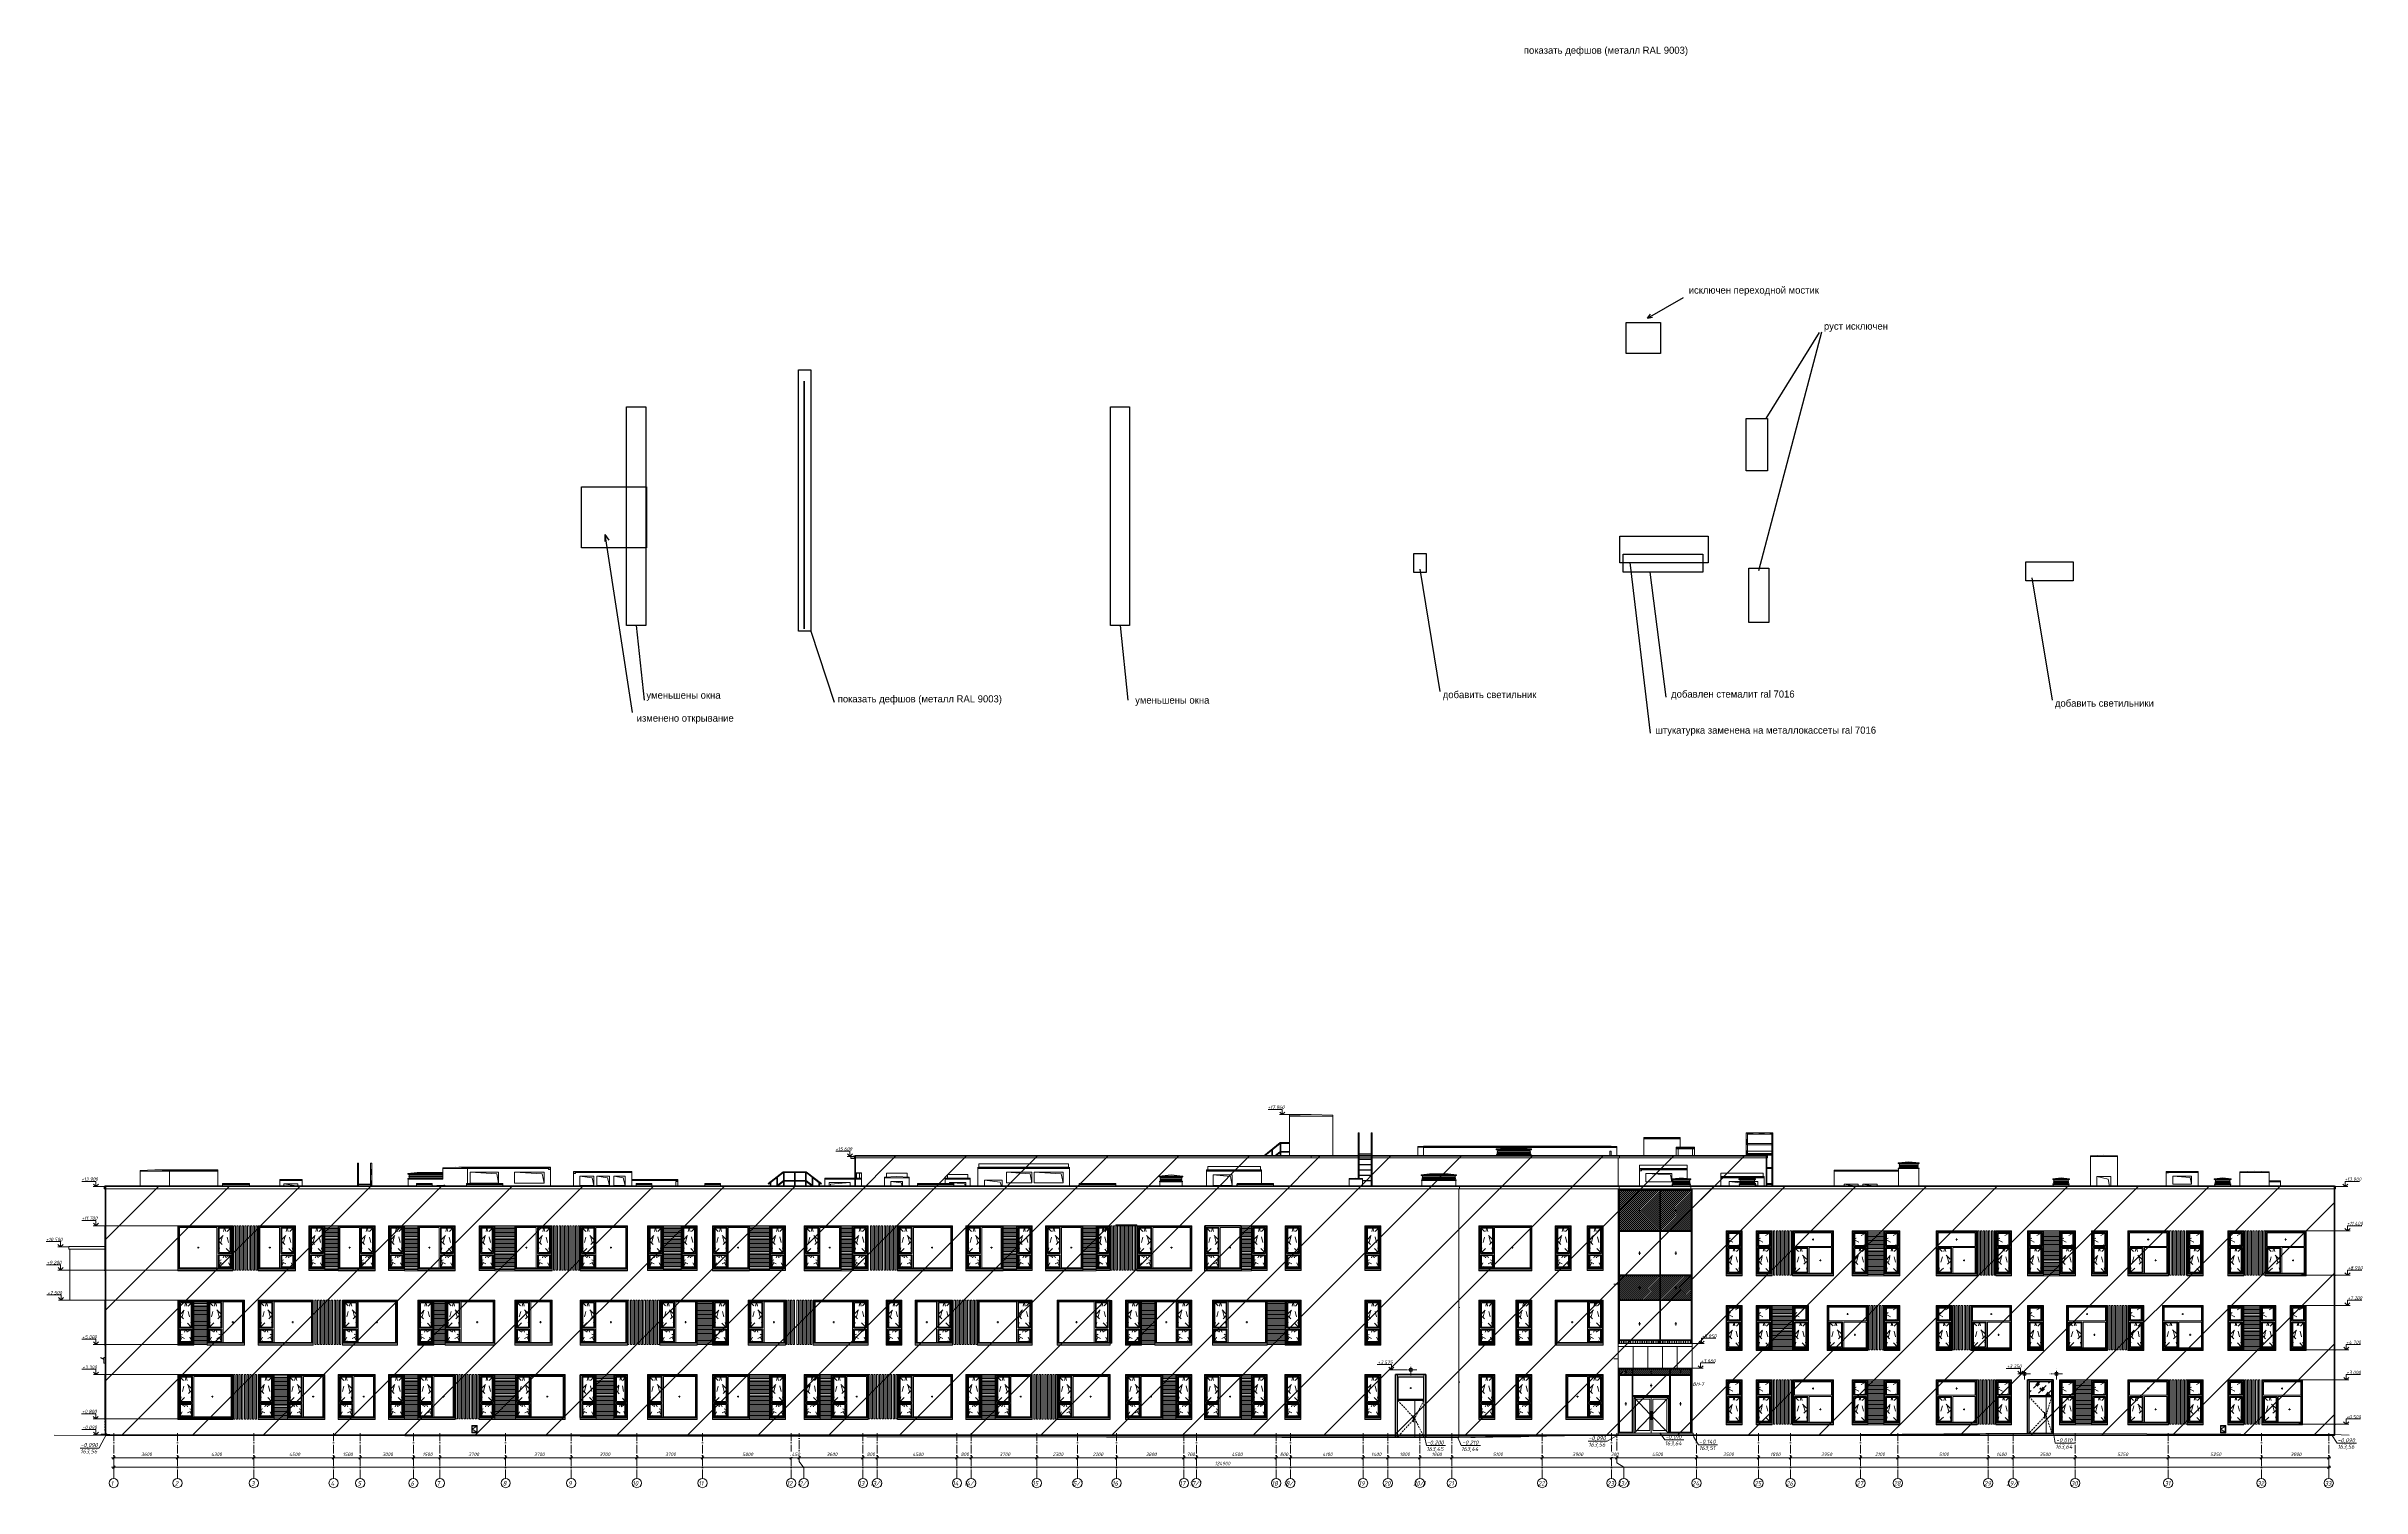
# Model space of a CAD drawing. Header units: millimetres. Extents: x 3914 to 443608, y -156176 to 78197.
# Drawn here: x 35505 to 166063, y -3074 to 78197 of the extents above; entities that cross this region are included whole.
import ezdxf

# ---------------------------------------------------------------- set-up
doc = ezdxf.new("R2010")
doc.units = ezdxf.units.MM
for name, pattern in [('200_ШТРИХ__ш1_п0_6_', [160, 100, -60]), ('50_200_ШТРИХ_1Т_ш5_п1_п1_', [700, 500, -100, 0, -100]), ('Штрих', [635, 317.5, -317.5]), ('Штриховая', [600, 400, -200])]:
    doc.linetypes.add(name, pattern=pattern)
for name, color, linetype, lineweight in [('0) клиннинг', 90, 'Continuous', 60), ('1) Откосы', 102, 'Continuous', 60), ('A-ANNO-DIMS', 7, 'Continuous', 9), ('A-ANNO-NOTE', 7, 'Continuous', 9), ('A-DETL-2', 7, 'Continuous', 5), ('A-DETL-CNTR', 7, '50_200_ШТРИХ_1Т_ш5_п1_п1_', 9), ('A-DETL-THIN', 7, 'Continuous', 9), ('A-DOOR', 7, 'Continuous', 9), ('A-DOOR-1', 7, 'Continuous', 5), ('A-DOOR-2', 7, '200_ШТРИХ__ш1_п0_6_', 5), ('A-DOOR-FRAM', 7, 'Continuous', 5), ('A-DOOR-HDLN', 7, 'Штрих', 5), ('A-FLOR', 7, 'Continuous', 9), ('A-GENM', 7, 'Continuous', 9), ('A-GENM-HDLN', 7, 'Штрих', 5), ('A-GLAZ', 7, 'Continuous', 9), ('A-GLAZ-1', 7, 'Continuous', 5), ('A-GLAZ-2', 7, 'Штрих', 5), ('A-GLAZ-3', 7, 'Штриховая', 5), ('A-GLAZ-CURT-1', 7, 'Continuous', 5), ('A-GLAZ-CWMG', 7, 'Continuous', 9), ('A-ROOF', 7, 'Continuous', 9), ('A-WALL', 7, 'Continuous', 5), ('A-WALL-IDEN', 7, 'Continuous', 9), ('G-ANNO-DIMS', 7, 'Continuous', 9), ('G-ANNO-DIMS-1', 7, 'Continuous', 20), ('I-WALL', 7, 'Continuous', 5), ('S-BEAM', 7, 'Continuous', 9), ('S-COLS', 7, 'Continuous', 9), ('Ограждение', 7, 'Continuous', 9), ('Оси', 7, 'Continuous', 9), ('Оси-1', 7, '50_200_ШТРИХ_1Т_ш5_п1_п1_', 9)]:
    doc.layers.add(name, color=color, linetype=linetype, lineweight=lineweight)
doc.styles.add('ISOCPEUR_I_1', font='isocpeui.ttf', dxfattribs={"height": 230})
doc.styles.add('ISOCPEUR_I_2', font='isocpeui.ttf', dxfattribs={"width": 0.9, "height": 250})
doc.styles.add('ISOCPEUR_I_3', font='isocpeui.ttf', dxfattribs={"width": 0.9, "height": 200})
doc.styles.add('ISOCPEUR_I_4', font='isocpeui.ttf', dxfattribs={"height": 200})
pattern_1 = [(45, (106283.936, 0), (-56.56854, 56.56854), [])]

msp = doc.modelspace()

# ---------------------------------------------------------------- hatches: boundary and pattern name
at = {"layer": '0) клиннинг'}
h = msp.add_hatch(dxfattribs=at)
h.set_pattern_fill('ANSI31', color=256, scale=888)
h.paths.add_polyline_path([(81106, 15629.9), (132503.7, 15629.9), (132503.7, 13160), (81106, 13160)])
h = msp.add_hatch(dxfattribs=at)
h.set_pattern_fill('ANSI31', color=256, scale=888)
h.paths.add_polyline_path([(164523.7, 13930), (38834, 13930), (38834, -116.1), (164523.7, -116.1)])
at = {"layer": 'A-DOOR-1'}
h = msp.add_hatch(dxfattribs=at)
h.set_pattern_fill('FP_27', color=256, style=0, pattern_type=2)
h.set_pattern_definition([(45, (106183.94, 100), (-282.8427, 282.8427), [200, -600]), (45, (105983.94, 0), (-282.8427, 282.8427), [600, -200]), (45, (106383.94, -100), (-282.8427, 282.8427), [200, -600])])
h.paths.add_polyline_path([(148568.7, 2120), (148568.7, 2895), (147328.7, 2895), (147328.7, 2120), (148103.7, 2120)], flags=0)
at = {"layer": 'A-GLAZ-CURT-1'}
h = msp.add_hatch(dxfattribs=at)
h.set_pattern_fill('FP_106', color=256, style=0, pattern_type=2)
h.set_pattern_definition(pattern_1)
h.paths.add_polyline_path([(124213.7, 11425), (126478.7, 11425), (126478.7, 13680), (124213.7, 13680), (124213.7, 12443.8)], flags=0)
h = msp.add_hatch(dxfattribs=at)
h.set_pattern_fill('FP_106', color=256, style=0, pattern_type=2)
h.set_pattern_definition(pattern_1)
h.paths.add_polyline_path([(128253.7, 11425), (128253.7, 13680), (126528.7, 13680), (126528.7, 11425), (127121.3, 11425)], flags=0)
h = msp.add_hatch(dxfattribs=at)
h.set_pattern_fill('FP_106', color=256, style=0, pattern_type=2)
h.set_pattern_definition(pattern_1)
h.paths.add_polyline_path([(126478.7, 7525), (126478.7, 8875), (124213.7, 8875), (124213.7, 7525)], flags=0)
h = msp.add_hatch(dxfattribs=at)
h.set_pattern_fill('FP_106', color=256, style=0, pattern_type=2)
h.set_pattern_definition(pattern_1)
h.paths.add_polyline_path([(128253.7, 7525), (128253.7, 8875), (126528.7, 8875), (126528.7, 7525), (127121.3, 7525)], flags=0)
h = msp.add_hatch(dxfattribs=at)
h.set_pattern_fill('FP_106', color=256, style=0, pattern_type=2)
h.set_pattern_definition(pattern_1)
h.paths.add_polyline_path([(124918.7, 3305), (124918.7, 3610), (124213.7, 3610), (124213.7, 3305)], flags=0)
h = msp.add_hatch(dxfattribs=at)
h.set_pattern_fill('FP_106', color=256, style=0, pattern_type=2)
h.set_pattern_definition(pattern_1)
h.paths.add_polyline_path([(125589.1, 3305), (127038.7, 3305), (127038.7, 3610), (124968.7, 3610), (124968.7, 3305)], flags=0)
h = msp.add_hatch(dxfattribs=at)
h.set_pattern_fill('FP_106', color=256, style=0, pattern_type=2)
h.set_pattern_definition(pattern_1)
h.paths.add_polyline_path([(128223.7, 3305), (128223.7, 3610), (127088.7, 3610), (127088.7, 3305), (127121.3, 3305)], flags=0)

# ---------------------------------------------------------------- linework, layer by layer
at = {"color": 1}
for p, q in [((125781.9, 62874), (127825.9, 64039)), ((125781.9, 62874), (125965.9, 63097)), ((125781.9, 62874), (126067.5, 62918.7)), ((124584.9, 62617), (126531.9, 62617)), ((124584.9, 60871), (124584.9, 62617)), ((126531.9, 62617), (126531.9, 60871)), ((132062, 48638), (135619, 62096)), ((132475, 57208), (135492, 62064)), ((126531.9, 60871), (124584.9, 60871)), ((77911, 59960), (78605, 59960)), ((77911, 45219), (77911, 59960)), ((78239.7, 59324), (78229.7, 59324)), ((78229.7, 59324), (78229.7, 45352)), ((78239.7, 45352), (78239.7, 59324)), ((78605, 59960), (78605, 45219)), ((68226, 57868), (69309.7, 57868)), ((68226, 45548), (68226, 57868)), ((69309.7, 57868), (69309.7, 45548)), ((95507, 57868), (96590.7, 57868)), ((95507, 45548), (95507, 57868)), ((96590.7, 57868), (96590.7, 45548)), ((131363, 57217), (132557, 57217)), ((131363, 54265), (131363, 57217)), ((132557, 57217), (132557, 54265)), ((132557, 54265), (131363, 54265)), ((65678, 53366), (69350, 53366)), ((65678, 49911), (65678, 53366)), ((69350, 53366), (69350, 49911)), ((69350, 49911), (65678, 49911)), ((67004.4, 50668), (68537, 40632)), ((67004.4, 50668), (67004.4, 50275)), ((67004.4, 50668), (67232.7, 50348.1)), ((124225.9, 50584), (129213, 50584)), ((124225.9, 49077), (124225.9, 50584)), ((129213, 50584), (129213, 49077)), ((112611, 49604), (113316, 49604)), ((112611, 48537), (112611, 49604)), ((113316, 48537), (112611, 48537)), ((112944.7, 48713), (114090, 41814)), ((113316, 49604), (113316, 48537)), ((129213, 49077), (124225.9, 49077)), ((124426, 49571), (128917, 49571)), ((124426, 48552), (124426, 49571)), ((128917, 48552), (124426, 48552)), ((124803.8, 49096), (125941, 39475)), ((125926.8, 48544), (126821, 41508)), ((128917, 49571), (128917, 48552)), ((131504, 48765), (132636, 48765)), ((131504, 45713), (131504, 48765)), ((132636, 48765), (132636, 45713)), ((147129.7, 49122.5), (149794, 49122.5)), ((147129.7, 48055.5), (147129.7, 49122.5)), ((149794, 49122.5), (149794, 48055.5)), ((149794, 48055.5), (147129.7, 48055.5)), ((147463.3, 48231.5), (148608.7, 41332.5)), ((132636, 45713), (131504, 45713)), ((69309.7, 45548), (68226, 45548)), ((68767.8, 45548), (69209, 41332)), ((78605, 45219), (77911, 45219)), ((78229.7, 45352), (78239.7, 45352)), ((78605, 45219), (79937, 41218)), ((96590.7, 45548), (95507, 45548)), ((96048.8, 45548), (96490, 41332))]:
    msp.add_line(p, q, dxfattribs=at)
at = {"layer": '0) клиннинг'}
for points in [[(81106, 15629.9), (132503.7, 15629.9), (132503.7, 13930), (81106, 13930)], [(38834, -116.1), (164523.7, -116.1), (164523.7, 13930), (38834, 13930)]]:
    msp.add_lwpolyline(points, close=True, dxfattribs=at)
at = {"layer": '1) Откосы'}
for points in [[(42953.7, 9285), (45993.7, 9285), (45993.7, 11670), (42953.7, 11670)], [(49523.4, 11670), (47483.4, 11670), (47483.4, 9285), (49523.4, 9285)], [(50333.7, 11670), (51173.7, 11670), (51173.7, 9285), (50333.7, 9285)], [(51983.7, 11670), (54023.7, 11670), (54023.7, 9285), (51983.7, 9285)], [(54833.7, 11670), (55673.7, 11670), (55673.7, 9285), (54833.7, 9285)], [(56483.7, 11670), (58523.7, 11670), (58523.7, 9285), (56483.7, 9285)], [(59933.7, 11670), (60773.7, 11670), (60773.7, 9285), (59933.7, 9285)], [(61953.7, 11670), (63993.7, 11670), (63993.7, 9285), (61953.7, 9285)], [(65633.4, 11670), (68253.4, 11670), (68253.4, 9285), (65633.4, 9285)], [(69433.7, 11670), (70273.7, 11670), (70273.7, 9285), (69433.7, 9285)], [(71333.7, 11670), (72173.7, 11670), (72173.7, 9285), (71333.7, 9285)], [(73093.7, 11670), (75133.7, 11670), (75133.7, 9285), (73093.7, 9285)], [(76313.7, 11670), (77153.7, 11670), (77153.7, 9285), (76313.7, 9285)], [(78263.7, 11670), (80303.7, 11670), (80303.7, 9285), (78263.7, 9285)], [(80983.7, 11670), (81823.7, 11670), (81823.7, 9285), (80983.7, 9285)], [(83533.7, 11670), (86573.7, 11670), (86573.7, 9285), (83533.7, 9285)], [(87383.7, 11670), (89423.7, 11670), (89423.7, 9285), (87383.7, 9285)], [(90233.7, 11670), (91073.7, 11670), (91073.7, 9285), (90233.7, 9285)], [(91883.7, 11670), (93923.7, 11670), (93923.7, 9285), (91883.7, 9285)], [(94733.7, 11670), (95453.7, 11670), (95453.7, 9285), (94733.7, 9285)], [(97033.7, 9285), (100073.7, 9285), (100073.7, 11670), (97033.7, 11670)], [(102873.7, 9285), (100845.2, 9285), (100845.2, 11682.5), (102873.7, 11682.5)], [(103483.7, 11670), (104323.7, 11670), (104323.7, 9285), (103483.7, 9285)], [(105383.7, 11670), (106223.7, 11670), (106223.7, 9285), (105383.7, 9285)], [(109883.7, 11670), (110723.7, 11670), (110723.7, 9285), (109883.7, 9285)], [(116303.7, 11670), (119243.7, 11670), (119243.7, 9285), (116303.7, 9285)], [(120623.7, 11670), (121463.7, 11670), (121463.7, 9285), (120623.7, 9285)], [(122423.7, 11670), (123263.7, 11670), (123263.7, 9285), (122423.7, 9285)], [(130253.7, 8985), (131093.7, 8985), (131093.7, 11370), (130253.7, 11370)], [(131953.7, 11370), (132793.7, 11370), (132793.7, 8985), (131953.7, 8985)], [(134003.7, 8985), (136243.7, 8985), (136243.7, 11370), (134003.7, 11370)], [(137353.7, 11370), (138193.7, 11370), (138193.7, 8985), (137353.7, 8985)], [(139153.7, 11370), (139993.7, 11370), (139993.7, 8985), (139153.7, 8985)], [(142103.7, 11370), (144343.7, 11370), (144343.7, 8985), (142103.7, 8985)], [(145453.7, 11370), (146293.7, 11370), (146293.7, 8985), (145453.7, 8985)], [(147253.7, 11370), (148093.7, 11370), (148093.7, 8985), (147253.7, 8985)], [(149053.7, 11370), (149893.7, 11370), (149893.7, 8985), (149053.7, 8985)], [(150853.7, 11370), (151693.7, 11370), (151693.7, 8985), (150853.7, 8985)], [(152903.7, 11370), (155143.7, 11370), (155143.7, 8985), (152903.7, 8985)], [(156253.7, 11370), (157093.7, 11370), (157093.7, 8985), (156253.7, 8985)], [(158553.7, 11370), (159393.7, 11370), (159393.7, 8985), (158553.7, 8985)], [(160653.7, 11370), (162893.7, 11370), (162893.7, 8985), (160653.7, 8985)], [(42953.7, 7470), (43793.7, 7470), (43793.7, 5085), (42953.7, 5085)], [(46643.7, 7470), (44603.7, 7470), (44603.7, 5085), (46643.7, 5085)], [(47483.7, 5085), (50523.7, 5085), (50523.7, 7470), (47483.7, 7470)], [(52233.7, 5085), (55273.7, 5085), (55273.7, 7470), (52233.7, 7470)], [(56483.7, 7470), (57323.7, 7470), (57323.7, 5085), (56483.7, 5085)], [(58033.7, 5085), (60773.7, 5085), (60773.7, 7470), (58033.7, 7470)], [(63993.7, 7470), (61953.7, 7470), (61953.7, 5085), (63993.7, 5085)], [(65633.4, 7470), (68253.4, 7470), (68253.4, 5085), (65633.4, 5085)], [(72173.7, 7470), (70133.7, 7470), (70133.7, 5085), (72173.7, 5085)], [(73093.7, 7470), (73933.7, 7470), (73933.7, 5085), (73093.7, 5085)], [(77153.7, 7470), (75113.7, 7470), (75113.7, 5085), (77153.7, 5085)], [(78783.7, 5085), (81823.7, 5085), (81823.7, 7470), (78783.7, 7470)], [(82883.7, 7470), (83723.7, 7470), (83723.7, 5085), (82883.7, 5085)], [(86573.7, 7470), (84533.7, 7470), (84533.7, 5085), (86573.7, 5085)], [(88033.7, 5085), (91073.7, 5085), (91073.7, 7470), (88033.7, 7470)], [(92533.7, 5085), (95573.7, 5085), (95573.7, 7470), (92533.7, 7470)], [(96383.7, 7470), (97223.7, 7470), (97223.7, 5085), (96383.7, 5085)], [(100073.7, 7470), (98033.7, 7470), (98033.7, 5085), (100073.7, 5085)], [(101283.7, 5085), (104323.7, 5085), (104323.7, 7470), (101283.7, 7470)], [(105383.7, 7470), (106223.7, 7470), (106223.7, 5085), (105383.7, 5085)], [(109883.7, 7470), (110723.7, 7470), (110723.7, 5085), (109883.7, 5085)], [(116303.7, 7470), (117143.7, 7470), (117143.7, 5085), (116303.7, 5085)], [(118404.1, 7470), (119244.1, 7470), (119244.1, 5085), (118404.1, 5085)], [(120623.7, 5085), (123263.7, 5085), (123263.7, 7470), (120623.7, 7470)], [(130253.7, 4785), (131093.7, 4785), (131093.7, 7170), (130253.7, 7170)], [(131953.7, 7170), (132793.7, 7170), (132793.7, 4785), (131953.7, 4785)], [(134003.7, 7170), (134843.7, 7170), (134843.7, 4785), (134003.7, 4785)], [(135953.7, 4785), (138193.7, 4785), (138193.7, 7170), (135953.7, 7170)], [(139153.7, 7170), (139993.7, 7170), (139993.7, 4785), (139153.7, 4785)], [(142103.7, 7170), (142943.7, 7170), (142943.7, 4785), (142103.7, 4785)], [(144053.7, 7170), (146293.7, 7170), (146293.7, 4785), (144053.7, 4785)], [(147253.7, 7170), (148093.7, 7170), (148093.7, 4785), (147253.7, 4785)], [(149453.7, 7170), (151693.7, 7170), (151693.7, 4785), (149453.7, 4785)], [(152903.7, 7170), (153743.7, 7170), (153743.7, 4785), (152903.7, 4785)], [(154853.7, 7170), (157093.7, 7170), (157093.7, 4785), (154853.7, 4785)], [(158553.7, 7170), (159393.7, 7170), (159393.7, 4785), (158553.7, 4785)], [(160353.7, 7170), (161193.7, 7170), (161193.7, 4785), (160353.7, 4785)], [(162053.7, 7170), (162893.7, 7170), (162893.7, 4785), (162053.7, 4785)], [(42953.7, 885), (45993.7, 885), (45993.7, 3270), (42953.7, 3270)], [(47483.4, 3270), (48323.4, 3270), (48323.4, 885), (47483.4, 885)], [(51173.7, 3270), (49133.7, 3270), (49133.7, 885), (51173.7, 885)], [(54023.7, 3270), (51983.7, 3270), (51983.7, 885), (54023.7, 885)], [(54833.7, 3270), (55673.7, 3270), (55673.7, 885), (54833.7, 885)], [(58523.7, 3270), (56483.7, 3270), (56483.7, 885), (58523.7, 885)], [(59933.7, 3270), (60773.7, 3270), (60773.7, 885), (59933.7, 885)], [(61983.7, 885), (64723.7, 885), (64723.7, 3270), (61983.7, 3270)], [(65603.7, 3270), (66443.7, 3270), (66443.7, 885), (65603.7, 885)], [(67533.4, 3270), (68253.4, 3270), (68253.4, 885), (67533.4, 885)], [(69433.7, 3270), (72173.7, 3270), (72173.7, 885), (69433.7, 885)], [(75133.7, 3270), (73093.7, 3270), (73093.7, 885), (75133.7, 885)], [(76313.7, 3270), (77153.7, 3270), (77153.7, 885), (76313.7, 885)], [(78263.7, 3270), (79103.7, 3270), (79103.7, 885), (78263.7, 885)], [(81823.7, 3270), (79783.7, 3270), (79783.7, 885), (81823.7, 885)], [(83533.7, 885), (86573.7, 885), (86573.7, 3270), (83533.7, 3270)], [(87383.7, 3270), (88223.7, 3270), (88223.7, 885), (87383.7, 885)], [(91073.7, 3270), (89033.7, 3270), (89033.7, 885), (91073.7, 885)], [(92533.7, 885), (95453.7, 885), (95453.7, 3270), (92533.7, 3270)], [(98423.7, 3270), (96383.7, 3270), (96383.7, 885), (98423.7, 885)], [(99233.7, 3270), (100073.7, 3270), (100073.7, 885), (99233.7, 885)], [(102873.7, 3270), (100833.7, 3270), (100833.7, 885), (102873.7, 885)], [(103483.7, 3270), (104323.7, 3270), (104323.7, 885), (103483.7, 885)], [(105378.7, 3270), (106218.7, 3270), (106218.7, 885), (105378.7, 885)], [(109883.7, 3270), (110723.7, 3270), (110723.7, 885), (109883.7, 885)], [(116303.7, 3270), (117143.7, 3270), (117143.7, 885), (116303.7, 885)], [(118404.1, 3270), (119244.1, 3270), (119244.1, 885), (118404.1, 885)], [(121223.7, 885), (123263.7, 885), (123263.7, 3270), (121223.7, 3270)], [(130253.7, 585), (131093.7, 585), (131093.7, 2970), (130253.7, 2970)], [(131953.7, 2970), (132793.7, 2970), (132793.7, 585), (131953.7, 585)], [(134003.7, 2970), (136243.7, 2970), (136243.7, 585), (134003.7, 585)], [(137353.7, 2970), (138193.7, 2970), (138193.7, 585), (137353.7, 585)], [(139153.7, 585), (139993.7, 585), (139993.7, 2970), (139153.7, 2970)], [(142103.7, 585), (144343.7, 585), (144343.7, 2970), (142103.7, 2970)], [(145453.7, 2970), (146293.7, 2970), (146293.7, 585), (145453.7, 585)], [(149053.7, 585), (149893.7, 585), (149893.7, 2970), (149053.7, 2970)], [(150853.7, 585), (151693.7, 585), (151693.7, 2970), (150853.7, 2970)], [(152903.7, 2970), (155143.7, 2970), (155143.7, 585), (152903.7, 585)], [(156253.7, 585), (157093.7, 585), (157093.7, 2970), (156253.7, 2970)], [(158553.7, 585), (159393.7, 585), (159393.7, 2970), (158553.7, 2970)], [(160453.7, 2970), (162693.7, 2970), (162693.7, 585), (160453.7, 585)]]:
    msp.add_lwpolyline(points, close=True, dxfattribs=at)
for points in [[(111587.8, -200), (111587.8, 3300), (113288.7, 3300), (113288.7, -200)], [(147223.7, 0), (147223.7, 3000), (148673.7, 3000), (148673.7, 0)]]:
    msp.add_lwpolyline(points, dxfattribs=at)
at = {"layer": 'A-ANNO-DIMS'}
for p, q in [((39303.7, -1287), (39303.7, -1513.1)), ((39303.7, -1393.1), (39303.7, -1287)), ((42903.7, -1287), (42903.7, -1513.1)), ((42903.7, -1393.1), (42903.7, -1287)), ((42903.7, -1287), (42903.7, -1513.1)), ((42903.7, -1393.1), (42903.7, -1287)), ((47203.7, -1287), (47203.7, -1513.1)), ((47203.7, -1393.1), (47203.7, -1287)), ((47203.7, -1287), (47203.7, -1513.1)), ((47203.7, -1393.1), (47203.7, -1287)), ((51703.7, -1287), (51703.7, -1513.1)), ((51703.7, -1393.1), (51703.7, -1287)), ((51703.7, -1287), (51703.7, -1513.1)), ((51703.7, -1393.1), (51703.7, -1287)), ((53203.7, -1287), (53203.7, -1513.1)), ((53203.7, -1393.1), (53203.7, -1287)), ((56203.7, -1287), (56203.7, -1513.1)), ((56203.7, -1393.1), (56203.7, -1287)), ((56203.7, -1287), (56203.7, -1513.1)), ((56203.7, -1393.1), (56203.7, -1287)), ((57703.7, -1287), (57703.7, -1513.1)), ((57703.7, -1393.1), (57703.7, -1287)), ((61403.7, -1287), (61403.7, -1513.1)), ((61403.7, -1393.1), (61403.7, -1287)), ((61403.7, -1287), (61403.7, -1513.1)), ((61403.7, -1393.1), (61403.7, -1287)), ((65103.7, -1287), (65103.7, -1513.1)), ((65103.7, -1393.1), (65103.7, -1287)), ((65103.7, -1287), (65103.7, -1513.1)), ((65103.7, -1393.1), (65103.7, -1287)), ((68803.7, -1287), (68803.7, -1513.1)), ((68803.7, -1393.1), (68803.7, -1287)), ((68803.7, -1287), (68803.7, -1513.1)), ((68803.7, -1393.1), (68803.7, -1287)), ((72503.7, -1287), (72503.7, -1513.1)), ((72503.7, -1393.1), (72503.7, -1287)), ((72503.7, -1287), (72503.7, -1513.1)), ((72503.7, -1393.1), (72503.7, -1287)), ((77503.7, -1287), (77503.7, -1513.1)), ((77503.7, -1393.1), (77503.7, -1287)), ((77503.7, -1287), (77503.7, -1513.1)), ((77503.7, -1393.1), (77503.7, -1287)), ((77953.7, -1287), (77953.7, -1513.1)), ((77953.7, -1393.1), (77953.7, -1287)), ((81553.7, -1287), (81553.7, -1513.1)), ((81553.7, -1393.1), (81553.7, -1287)), ((81553.7, -1287), (81553.7, -1513.1)), ((81553.7, -1393.1), (81553.7, -1287)), ((82353.7, -1287), (82353.7, -1513.1)), ((82353.7, -1393.1), (82353.7, -1287)), ((86853.7, -1287), (86853.7, -1513.1)), ((86853.7, -1393.1), (86853.7, -1287)), ((86853.7, -1287), (86853.7, -1513.1)), ((86853.7, -1393.1), (86853.7, -1287)), ((87653.7, -1287), (87653.7, -1513.1)), ((87653.7, -1393.1), (87653.7, -1287)), ((91353.7, -1287), (91353.7, -1513.1)), ((91353.7, -1393.1), (91353.7, -1287)), ((91353.7, -1287), (91353.7, -1513.1)), ((91353.7, -1393.1), (91353.7, -1287)), ((93653.7, -1287), (93653.7, -1513.1)), ((93653.7, -1393.1), (93653.7, -1287)), ((93653.7, -1287), (93653.7, -1513.1)), ((93653.7, -1393.1), (93653.7, -1287)), ((95853.7, -1287), (95853.7, -1513.1)), ((95853.7, -1393.1), (95853.7, -1287)), ((95853.7, -1287), (95853.7, -1513.1)), ((95853.7, -1393.1), (95853.7, -1287)), ((99653.7, -1287), (99653.7, -1513.1)), ((99653.7, -1393.1), (99653.7, -1287)), ((99653.7, -1287), (99653.7, -1513.1)), ((99653.7, -1393.1), (99653.7, -1287)), ((100353.7, -1287), (100353.7, -1513.1)), ((100353.7, -1393.1), (100353.7, -1287)), ((104853.7, -1287), (104853.7, -1513.1)), ((104853.7, -1393.1), (104853.7, -1287)), ((104853.7, -1287), (104853.7, -1513.1)), ((104853.7, -1393.1), (104853.7, -1287)), ((105653.7, -1287), (105653.7, -1513.1)), ((105653.7, -1393.1), (105653.7, -1287)), ((109753.7, -1287), (109753.7, -1513.1)), ((109753.7, -1393.1), (109753.7, -1287)), ((109753.7, -1287), (109753.7, -1513.1)), ((109753.7, -1393.1), (109753.7, -1287)), ((111153.7, -1287), (111153.7, -1513.1)), ((111153.7, -1393.1), (111153.7, -1287)), ((112953.7, -1287), (112953.7, -1513.1)), ((112953.7, -1393.1), (112953.7, -1287)), ((114753.7, -1287), (114753.7, -1513.1)), ((114753.7, -1393.1), (114753.7, -1287)), ((119853.7, -1287), (119853.7, -1513.1)), ((119853.7, -1393.1), (119853.7, -1287)), ((119853.7, -1287), (119853.7, -1513.1)), ((119853.7, -1393.1), (119853.7, -1287)), ((123753.7, -1287), (123753.7, -1513.1)), ((123753.7, -1393.1), (123753.7, -1287)), ((123753.7, -1287), (123753.7, -1513.1)), ((123753.7, -1393.1), (123753.7, -1287)), ((124053.7, -1287), (124053.7, -1513.1)), ((124053.7, -1393.1), (124053.7, -1287)), ((128553.7, -1287), (128553.7, -1513.1)), ((128553.7, -1393.1), (128553.7, -1287)), ((128553.7, -1287), (128553.7, -1513.1)), ((128553.7, -1393.1), (128553.7, -1287)), ((132053.7, -1287), (132053.7, -1513.1)), ((132053.7, -1393.1), (132053.7, -1287)), ((132053.7, -1287), (132053.7, -1513.1)), ((132053.7, -1393.1), (132053.7, -1287)), ((133853.7, -1287), (133853.7, -1513.1)), ((133853.7, -1393.1), (133853.7, -1287)), ((137803.7, -1287), (137803.7, -1513.1)), ((137803.7, -1393.1), (137803.7, -1287)), ((137803.7, -1287), (137803.7, -1513.1)), ((137803.7, -1393.1), (137803.7, -1287)), ((139903.7, -1287), (139903.7, -1513.1)), ((139903.7, -1393.1), (139903.7, -1287)), ((139903.7, -1287), (139903.7, -1513.1)), ((139903.7, -1393.1), (139903.7, -1287)), ((145003.7, -1287), (145003.7, -1513.1)), ((145003.7, -1393.1), (145003.7, -1287)), ((145003.7, -1287), (145003.7, -1513.1)), ((145003.7, -1393.1), (145003.7, -1287)), ((146403.7, -1287), (146403.7, -1513.1)), ((146403.7, -1393.1), (146403.7, -1287)), ((149903.7, -1287), (149903.7, -1513.1)), ((149903.7, -1393.1), (149903.7, -1287)), ((149903.7, -1287), (149903.7, -1513.1)), ((149903.7, -1393.1), (149903.7, -1287)), ((155153.7, -1287), (155153.7, -1513.1)), ((155153.7, -1393.1), (155153.7, -1287)), ((155153.7, -1287), (155153.7, -1513.1)), ((155153.7, -1393.1), (155153.7, -1287)), ((160403.7, -1287), (160403.7, -1513.1)), ((160403.7, -1393.1), (160403.7, -1287)), ((160403.7, -1287), (160403.7, -1513.1)), ((160403.7, -1393.1), (160403.7, -1287)), ((164203.7, -1287), (164203.7, -1513.1)), ((164203.7, -1393.1), (164203.7, -1287)), ((39183.7, -1393.1), (42903.7, -1393.1)), ((39303.7, -1806.6), (39303.7, -2032.7)), ((39303.7, -1912.7), (39303.7, -1806.6)), ((42903.7, -1393.1), (47203.7, -1393.1)), ((47203.7, -1393.1), (51703.7, -1393.1)), ((51703.7, -1393.1), (53203.7, -1393.1)), ((56203.7, -1393.1), (57703.7, -1393.1)), ((61403.7, -1393.1), (65103.7, -1393.1)), ((65103.7, -1393.1), (68803.7, -1393.1)), ((68803.7, -1393.1), (72503.7, -1393.1)), ((72503.7, -1393.1), (77503.7, -1393.1)), ((77503.7, -1393.1), (77953.7, -1393.1)), ((81553.7, -1393.1), (82353.7, -1393.1)), ((86853.7, -1393.1), (87653.7, -1393.1)), ((91353.7, -1393.1), (93653.7, -1393.1)), ((93653.7, -1393.1), (95853.7, -1393.1)), ((95853.7, -1393.1), (99653.7, -1393.1)), ((99653.7, -1393.1), (100353.7, -1393.1)), ((104853.7, -1393.1), (105653.7, -1393.1)), ((109753.7, -1393.1), (111153.7, -1393.1)), ((119853.7, -1393.1), (123753.7, -1393.1)), ((123753.7, -1393.1), (124053.7, -1393.1)), ((128553.7, -1393.1), (132053.7, -1393.1)), ((132053.7, -1393.1), (133853.7, -1393.1)), ((137803.7, -1393.1), (139903.7, -1393.1)), ((139903.7, -1393.1), (145003.7, -1393.1)), ((145003.7, -1393.1), (146403.7, -1393.1)), ((149903.7, -1393.1), (155153.7, -1393.1)), ((155153.7, -1393.1), (160403.7, -1393.1)), ((160403.7, -1393.1), (164323.7, -1393.1)), ((164203.7, -1806.6), (164203.7, -2032.7)), ((164203.7, -1912.7), (164203.7, -1806.6))]:
    msp.add_line(p, q, dxfattribs=at)
at = {"layer": 'A-ANNO-DIMS', "lineweight": 20}
for p, q in [((39303.7, -1393.1), (39228.7, -1468.1)), ((39303.7, -1912.7), (39228.7, -1987.7)), ((39303.7, -1393.1), (39378.7, -1318.1)), ((39303.7, -1912.7), (39378.7, -1837.7)), ((42903.7, -1393.1), (42828.7, -1468.1)), ((42903.7, -1393.1), (42828.7, -1468.1)), ((42903.7, -1393.1), (42978.7, -1318.1)), ((42903.7, -1393.1), (42978.7, -1318.1)), ((47203.7, -1393.1), (47128.7, -1468.1)), ((47203.7, -1393.1), (47128.7, -1468.1)), ((47203.7, -1393.1), (47278.7, -1318.1)), ((47203.7, -1393.1), (47278.7, -1318.1)), ((51703.7, -1393.1), (51628.7, -1468.1)), ((51703.7, -1393.1), (51628.7, -1468.1)), ((51703.7, -1393.1), (51778.7, -1318.1)), ((51703.7, -1393.1), (51778.7, -1318.1)), ((53203.7, -1393.1), (53128.7, -1468.1)), ((53203.7, -1393.1), (53278.7, -1318.1)), ((56203.7, -1393.1), (56128.7, -1468.1)), ((56203.7, -1393.1), (56128.7, -1468.1)), ((56203.7, -1393.1), (56278.7, -1318.1)), ((56203.7, -1393.1), (56278.7, -1318.1)), ((57703.7, -1393.1), (57628.7, -1468.1)), ((57703.7, -1393.1), (57778.7, -1318.1)), ((61403.7, -1393.1), (61328.7, -1468.1)), ((61403.7, -1393.1), (61328.7, -1468.1)), ((61403.7, -1393.1), (61478.7, -1318.1)), ((61403.7, -1393.1), (61478.7, -1318.1)), ((65103.7, -1393.1), (65028.7, -1468.1)), ((65103.7, -1393.1), (65028.7, -1468.1)), ((65103.7, -1393.1), (65178.7, -1318.1)), ((65103.7, -1393.1), (65178.7, -1318.1)), ((68803.7, -1393.1), (68728.7, -1468.1)), ((68803.7, -1393.1), (68728.7, -1468.1)), ((68803.7, -1393.1), (68878.7, -1318.1)), ((68803.7, -1393.1), (68878.7, -1318.1)), ((72503.7, -1393.1), (72428.7, -1468.1)), ((72503.7, -1393.1), (72428.7, -1468.1)), ((72503.7, -1393.1), (72578.7, -1318.1)), ((72503.7, -1393.1), (72578.7, -1318.1)), ((77503.7, -1393.1), (77428.7, -1468.1)), ((77503.7, -1393.1), (77428.7, -1468.1)), ((77503.7, -1393.1), (77578.7, -1318.1)), ((77503.7, -1393.1), (77578.7, -1318.1)), ((77953.7, -1393.1), (77878.7, -1468.1)), ((77953.7, -1393.1), (78028.7, -1318.1)), ((81553.7, -1393.1), (81478.7, -1468.1)), ((81553.7, -1393.1), (81478.7, -1468.1)), ((81553.7, -1393.1), (81628.7, -1318.1)), ((81553.7, -1393.1), (81628.7, -1318.1)), ((82353.7, -1393.1), (82278.7, -1468.1)), ((82353.7, -1393.1), (82428.7, -1318.1)), ((86853.7, -1393.1), (86778.7, -1468.1)), ((86853.7, -1393.1), (86778.7, -1468.1)), ((86853.7, -1393.1), (86928.7, -1318.1)), ((86853.7, -1393.1), (86928.7, -1318.1)), ((87653.7, -1393.1), (87578.7, -1468.1)), ((87653.7, -1393.1), (87728.7, -1318.1)), ((91353.7, -1393.1), (91278.7, -1468.1)), ((91353.7, -1393.1), (91278.7, -1468.1)), ((91353.7, -1393.1), (91428.7, -1318.1)), ((91353.7, -1393.1), (91428.7, -1318.1)), ((93653.7, -1393.1), (93578.7, -1468.1)), ((93653.7, -1393.1), (93578.7, -1468.1)), ((93653.7, -1393.1), (93728.7, -1318.1)), ((93653.7, -1393.1), (93728.7, -1318.1)), ((95853.7, -1393.1), (95778.7, -1468.1)), ((95853.7, -1393.1), (95928.7, -1318.1)), ((95853.7, -1393.1), (95928.7, -1318.1)), ((99653.7, -1393.1), (99578.7, -1468.1)), ((99653.7, -1393.1), (99578.7, -1468.1)), ((99653.7, -1393.1), (99728.7, -1318.1)), ((99653.7, -1393.1), (99728.7, -1318.1)), ((100353.7, -1393.1), (100278.7, -1468.1)), ((100353.7, -1393.1), (100428.7, -1318.1)), ((104853.7, -1393.1), (104778.7, -1468.1)), ((104853.7, -1393.1), (104778.7, -1468.1)), ((104853.7, -1393.1), (104928.7, -1318.1)), ((104853.7, -1393.1), (104928.7, -1318.1)), ((105653.7, -1393.1), (105578.7, -1468.1)), ((105653.7, -1393.1), (105728.7, -1318.1)), ((109753.7, -1393.1), (109678.7, -1468.1)), ((109753.7, -1393.1), (109678.7, -1468.1)), ((109753.7, -1393.1), (109828.7, -1318.1)), ((109753.7, -1393.1), (109828.7, -1318.1)), ((111153.7, -1393.1), (111078.7, -1468.1)), ((111153.7, -1393.1), (111228.7, -1318.1)), ((112953.7, -1393.1), (112878.7, -1468.1)), ((112953.7, -1393.1), (113028.7, -1318.1)), ((114753.7, -1393.1), (114678.7, -1468.1)), ((114753.7, -1393.1), (114828.7, -1318.1)), ((119853.7, -1393.1), (119778.7, -1468.1)), ((119853.7, -1393.1), (119778.7, -1468.1)), ((119853.7, -1393.1), (119928.7, -1318.1)), ((119853.7, -1393.1), (119928.7, -1318.1)), ((123753.7, -1393.1), (123678.7, -1468.1)), ((123753.7, -1393.1), (123678.7, -1468.1)), ((123753.7, -1393.1), (123828.7, -1318.1)), ((123753.7, -1393.1), (123828.7, -1318.1)), ((124053.7, -1393.1), (123978.7, -1468.1)), ((124053.7, -1393.1), (124128.7, -1318.1)), ((128553.7, -1393.1), (128478.7, -1468.1)), ((128553.7, -1393.1), (128478.7, -1468.1)), ((128553.7, -1393.1), (128628.7, -1318.1)), ((128553.7, -1393.1), (128628.7, -1318.1)), ((132053.7, -1393.1), (131978.7, -1468.1)), ((132053.7, -1393.1), (131978.7, -1468.1)), ((132053.7, -1393.1), (132128.7, -1318.1)), ((132053.7, -1393.1), (132128.7, -1318.1)), ((133853.7, -1393.1), (133778.7, -1468.1)), ((133853.7, -1393.1), (133928.7, -1318.1)), ((137803.7, -1393.1), (137728.7, -1468.1)), ((137803.7, -1393.1), (137728.7, -1468.1)), ((137803.7, -1393.1), (137878.7, -1318.1)), ((137803.7, -1393.1), (137878.7, -1318.1)), ((139903.7, -1393.1), (139828.7, -1468.1)), ((139903.7, -1393.1), (139978.7, -1318.1)), ((139903.7, -1393.1), (139978.7, -1318.1)), ((145003.7, -1393.1), (144928.7, -1468.1)), ((145003.7, -1393.1), (144928.7, -1468.1)), ((145003.7, -1393.1), (145078.7, -1318.1)), ((145003.7, -1393.1), (145078.7, -1318.1)), ((146403.7, -1393.1), (146328.7, -1468.1)), ((146403.7, -1393.1), (146478.7, -1318.1)), ((149903.7, -1393.1), (149828.7, -1468.1)), ((149903.7, -1393.1), (149828.7, -1468.1)), ((149903.7, -1393.1), (149978.7, -1318.1)), ((149903.7, -1393.1), (149978.7, -1318.1)), ((155153.7, -1393.1), (155078.7, -1468.1)), ((155153.7, -1393.1), (155078.7, -1468.1)), ((155153.7, -1393.1), (155228.7, -1318.1)), ((155153.7, -1393.1), (155228.7, -1318.1)), ((160403.7, -1393.1), (160328.7, -1468.1)), ((160403.7, -1393.1), (160328.7, -1468.1)), ((160403.7, -1393.1), (160478.7, -1318.1)), ((160403.7, -1393.1), (160478.7, -1318.1)), ((164203.7, -1393.1), (164128.7, -1468.1)), ((164203.7, -1912.7), (164128.7, -1987.7)), ((164203.7, -1393.1), (164278.7, -1318.1)), ((164203.7, -1912.7), (164278.7, -1837.7))]:
    msp.add_line(p, q, dxfattribs=at)
at = {"layer": 'A-ANNO-NOTE'}
for p, q in [((126487.1, 13.1), (126760.6, -375.5)), ((38486.1, -836.9), (37411.3, -836.9)), ((38914, -13.2), (38486.1, -833.8)), ((115078.7, -194.3), (115292.6, -698.2)), ((127835.4, -378.6), (126760.6, -378.6)), ((128388.8, -179.6), (128664.1, -651.4)), ((164363.3, -65.5), (164686.3, -568.5)), ((165761, -571.6), (164686.3, -571.6))]:
    msp.add_line(p, q, dxfattribs=at)
at = {"layer": 'A-DETL-2'}
for p, q in [((104393.7, 18259.6), (105193.7, 18259.6)), ((105043.7, 17959.6), (106833.7, 17959.6)), ((105193.7, 17959.6), (105052.2, 18101)), ((105193.7, 18259.6), (105193.7, 17959.6)), ((105193.7, 17959.6), (105335.1, 18101)), ((81044.7, 15600.1), (80924.7, 15600.1)), ((38775.6, 13900), (38515.6, 13900)), ((164583.7, 13900), (164683.7, 13900)), ((124975.7, 4900), (124975.7, 3660)), ((125807.7, 4900), (125807.7, 3660)), ((126639.7, 4900), (126639.7, 3660)), ((127471.7, 4900), (127471.7, 3660)), ((112513.7, 3650), (112363.7, 3650)), ((112363.7, 3650), (112363.7, 3500)), ((112363.7, 3500), (112513.7, 3500)), ((112513.7, 3500), (112513.7, 3650)), ((147124.8, 3425), (146974.8, 3425)), ((146974.8, 3425), (146974.8, 3275)), ((146974.8, 3275), (147124.8, 3275)), ((147124.8, 3275), (147124.8, 3425)), ((148923.7, 3425), (148773.7, 3425)), ((148773.7, 3425), (148773.7, 3275)), ((148773.7, 3275), (148923.7, 3275)), ((148923.7, 3275), (148923.7, 3425)), ((124143.7, 0), (124143.7, -100)), ((38958.7, -90.2), (38518.7, -90.2)), ((128373.7, -150), (128373.7, 0)), ((148682.9, -21.3), (147222.9, -21.3)), ((164453.7, -78.6), (148682.9, -21.3)), ((165363.6, -110.4), (164453.7, -78.6))]:
    msp.add_line(p, q, dxfattribs=at)
at = {"layer": 'A-DETL-CNTR'}
for p, q in [((112782.8, 3575), (112062.8, 3575)), ((112438.7, 3245), (112438.7, 3885)), ((147393.9, 3350), (146673.9, 3350)), ((147049.8, 3020), (147049.8, 3660)), ((149192.8, 3350), (148472.8, 3350)), ((148848.7, 3020), (148848.7, 3660))]:
    msp.add_line(p, q, dxfattribs=at)
at = {"layer": 'A-DETL-THIN'}
for p, q in [((128373.7, 0), (124143.7, 0)), ((115068.1, -265.1), (35943.7, -110.4)), ((124143.7, -100), (115068.1, -265.1)), ((147222.9, -21.3), (128373.7, -150))]:
    msp.add_line(p, q, dxfattribs=at)
at = {"layer": 'A-DOOR'}
for p, q in [((105363.7, 9411), (105353.7, 9411)), ((105353.7, 9391), (105363.7, 9391)), ((105363.7, 5211), (105353.7, 5211)), ((105353.7, 5191), (105363.7, 5191)), ((111703.7, 3185), (111703.7, 1900)), ((113173.7, 3185), (111703.7, 3185)), ((111723.7, 3165), (113153.7, 3165)), ((111723.7, 1920), (111723.7, 3165)), ((113153.7, 3165), (113153.7, 1920)), ((113173.7, 1900), (113173.7, 3185)), ((147308.7, 2915), (147308.7, 2100)), ((148588.7, 2915), (147308.7, 2915)), ((147328.7, 2895), (148568.7, 2895)), ((147328.7, 2120), (147328.7, 2895)), ((148568.7, 2895), (148568.7, 2120)), ((148588.7, 2100), (148588.7, 2915)), ((111703.7, 1900), (113173.7, 1900)), ((113153.7, 1920), (111723.7, 1920)), ((147308.7, 2100), (148588.7, 2100)), ((148568.7, 2120), (147328.7, 2120)), ((112571.2, 650), (112571.2, 950)), ((112571.2, 950), (112571.2, 650)), ((112596.2, 950), (112596.2, 650)), ((112596.2, 650), (112596.2, 950)), ((148176.2, 850), (148176.2, 1150)), ((148176.2, 1150), (148176.2, 850)), ((148201.2, 1150), (148201.2, 850)), ((148201.2, 850), (148201.2, 1150))]:
    msp.add_line(p, q, dxfattribs=at)
for centre, radius, start, end in [((105363.7, 9401), 10, 270, 90), ((105363.7, 5201), 10, 270, 90), ((112583.7, 950), 12.5, 0, 180), ((112583.7, 650), 12.5, 180, 0), ((148188.7, 1150), 12.5, 0, 180), ((148188.7, 850), 12.5, 180, 0)]:
    msp.add_arc(centre, radius, start, end, dxfattribs=at)
for points in [[(112571.2, 950), (112571.2, 950.3), (112571.2, 950.8), (112571.2, 951.6), (112571.4, 952.4), (112571.6, 953.2), (112571.8, 954), (112572.1, 954.8), (112572.4, 955.5), (112572.7, 956), (112572.8, 956.2)], [(148176.2, 1150), (148176.2, 1150.3), (148176.2, 1150.8), (148176.2, 1151.6), (148176.4, 1152.4), (148176.6, 1153.2), (148176.8, 1154), (148177.1, 1154.8), (148177.4, 1155.5), (148177.7, 1156), (148177.8, 1156.2)]]:
    msp.add_open_spline(points, degree=3, dxfattribs=at)
for points, knots in [([(112571.2, 650), (112571.2, 649.7), (112571.2, 649.2), (112571.2, 648.4), (112571.4, 647.6), (112571.6, 646.8), (112571.8, 646), (112572.1, 645.2), (112572.4, 644.5), (112572.8, 643.7), (112573.2, 643.1), (112573.9, 642.2), (112574.6, 641.3), (112575.4, 640.6), (112576.2, 639.9), (112577.4, 639.1), (112578.9, 638.4), (112580.9, 637.7), (112582.6, 637.5), (112583.7, 637.5)], [0.5, 0.5, 0.5, 0.5, 0.520833333, 0.541666667, 0.5625, 0.583333333, 0.604166667, 0.625, 0.645833333, 0.666666667, 0.6875, 0.708333333, 0.75, 0.770833333, 0.791666667, 0.833333333, 0.875, 0.916666667, 1, 1, 1, 1]), ([(112574.8, 958.8), (112575, 959), (112575.4, 959.4), (112576.2, 960.1), (112577.4, 960.9), (112578.9, 961.6), (112579.9, 962), (112580.4, 962.1)], [0.75, 0.75, 0.75, 0.75, 0.770833333, 0.791666667, 0.833333333, 0.875, 0.916666667, 0.916666667, 0.916666667, 0.916666667]), ([(112583.7, 962.5), (112584.7, 962.5), (112586.4, 962.3), (112588.4, 961.6), (112589.9, 960.9), (112591.1, 960.1), (112591.9, 959.4), (112592.7, 958.7), (112593.6, 957.6), (112594.2, 956.7), (112594.5, 956.2)], [0, 0, 0, 0, 0.083333333, 0.125, 0.166666667, 0.208333333, 0.229166667, 0.25, 0.291666667, 0.333333333, 0.333333333, 0.333333333, 0.333333333]), ([(112594.5, 643.7), (112594.3, 643.5), (112594.1, 643.1), (112593.4, 642.2), (112592.7, 641.3), (112591.9, 640.6), (112591.1, 639.9), (112589.9, 639.1), (112588.4, 638.4), (112586.4, 637.7), (112584.7, 637.5), (112583.7, 637.5)], [-0.333333333, -0.333333333, -0.333333333, -0.333333333, -0.3125, -0.291666667, -0.25, -0.229166667, -0.208333333, -0.166666667, -0.125, -0.083333333, 0, 0, 0, 0]), ([(148176.2, 850), (148176.2, 849.7), (148176.2, 849.2), (148176.2, 848.4), (148176.4, 847.6), (148176.6, 846.8), (148176.8, 846), (148177.1, 845.2), (148177.4, 844.5), (148177.8, 843.7), (148178.3, 843.1), (148178.9, 842.2), (148179.6, 841.3), (148180.4, 840.6), (148181.2, 839.9), (148182.4, 839.1), (148183.9, 838.4), (148185.9, 837.7), (148187.6, 837.5), (148188.7, 837.5)], [0.5, 0.5, 0.5, 0.5, 0.520833333, 0.541666667, 0.5625, 0.583333333, 0.604166667, 0.625, 0.645833333, 0.666666667, 0.6875, 0.708333333, 0.75, 0.770833333, 0.791666667, 0.833333333, 0.875, 0.916666667, 1, 1, 1, 1]), ([(148179.8, 1158.8), (148180, 1159), (148180.4, 1159.4), (148181.2, 1160.1), (148182.4, 1160.9), (148183.9, 1161.6), (148184.9, 1162), (148185.4, 1162.1)], [0.75, 0.75, 0.75, 0.75, 0.770833333, 0.791666667, 0.833333333, 0.875, 0.916666667, 0.916666667, 0.916666667, 0.916666667]), ([(148188.7, 1162.5), (148189.7, 1162.5), (148191.4, 1162.3), (148193.4, 1161.6), (148194.9, 1160.9), (148196.1, 1160.1), (148196.9, 1159.4), (148197.7, 1158.7), (148198.6, 1157.6), (148199.2, 1156.7), (148199.5, 1156.2)], [0, 0, 0, 0, 0.083333333, 0.125, 0.166666667, 0.208333333, 0.229166667, 0.25, 0.291666667, 0.333333333, 0.333333333, 0.333333333, 0.333333333]), ([(148199.5, 843.7), (148199.3, 843.5), (148199.1, 843.1), (148198.4, 842.2), (148197.7, 841.3), (148196.9, 840.6), (148196.1, 839.9), (148194.9, 839.1), (148193.4, 838.4), (148191.4, 837.7), (148189.7, 837.5), (148188.7, 837.5)], [-0.333333333, -0.333333333, -0.333333333, -0.333333333, -0.3125, -0.291666667, -0.25, -0.229166667, -0.208333333, -0.166666667, -0.125, -0.083333333, 0, 0, 0, 0])]:
    msp.add_open_spline(points, degree=3, knots=knots, dxfattribs=at)
at = {"layer": 'A-DOOR-1'}
for p, q in [((105383.7, 9702.9), (105353.7, 9666.8)), ((105383.7, 5502.9), (105353.7, 5466.8)), ((112663.7, 1850), (111703.7, 1850)), ((111703.7, -200), (111703.7, 1850)), ((112663.7, 1850), (112663.7, -200)), ((113173.7, 1850), (112663.7, 1850)), ((112663.7, 1850), (112663.7, -200)), ((113173.7, -200), (113173.7, 1850)), ((125040.7, 0), (125040.7, 2003)), ((126003.7, 2003), (125040.7, 2003)), ((125040.7, 2003), (125948.8, 1058.5)), ((125120.7, 1923), (125120.7, 160)), ((125120.7, 1923), (125923.7, 1923)), ((125923.7, 160), (125923.7, 1923)), ((126003.7, 2003), (126003.7, 0)), ((126966.7, 2003), (126003.7, 2003)), ((126003.7, 0), (126003.7, 2003)), ((126966.7, 2003), (126058.5, 1058.5)), ((126083.7, 160), (126083.7, 1923)), ((126083.7, 1923), (126886.7, 1923)), ((126886.7, 1923), (126886.7, 160)), ((126966.7, 2003), (126966.7, 0)), ((148268.7, 2050), (147308.7, 2050)), ((147308.7, 0), (147308.7, 2050)), ((148268.7, 2050), (148268.7, 0)), ((148588.7, 2050), (148268.7, 2050)), ((148268.7, 2050), (148268.7, 0)), ((148588.7, 0), (148588.7, 2050)), ((125948.7, 944.3), (125040.7, 0)), ((125120.7, 160), (125923.7, 160)), ((125943.7, 1227.5), (125943.7, 1200)), ((125943.7, 1227.5), (125983.7, 1227.5)), ((125983.7, 1200), (125943.7, 1200)), ((125943.7, 1200), (125943.7, 1177.5)), ((125943.7, 1177.5), (125948.7, 1177.5)), ((125943.7, 797.5), (125943.7, 820)), ((125943.7, 820), (125948.7, 820)), ((125943.7, 797.5), (125943.7, 770)), ((125943.7, 797.5), (125983.7, 797.5)), ((125983.7, 770), (125943.7, 770)), ((125948.7, 1200), (125948.7, 800)), ((125978.7, 800), (125948.7, 800)), ((125978.4, 1027.7), (126003.7, 1001.5)), ((125978.6, 1177.5), (125983.7, 1177.5)), ((125978.7, 800), (125978.7, 1200)), ((126003.7, 1001.5), (125978.7, 975.5)), ((125978.7, 820), (125983.7, 820)), ((125983.7, 1200), (125983.7, 1227.5)), ((125983.7, 1177.5), (125983.7, 1200)), ((125983.7, 820), (125983.7, 797.5)), ((125983.7, 770), (125983.7, 797.5)), ((126028.9, 1027.7), (126003.7, 1001.5)), ((126003.7, 1001.5), (126028.7, 975.5)), ((126023.7, 1227.5), (126023.7, 1200)), ((126063.7, 1227.5), (126023.7, 1227.5)), ((126063.7, 1200), (126023.7, 1200)), ((126023.7, 1200), (126023.7, 1177.5)), ((126023.7, 1177.5), (126028.7, 1177.5)), ((126023.7, 797.5), (126023.7, 820)), ((126023.7, 820), (126028.7, 820)), ((126023.7, 797.5), (126023.7, 770)), ((126023.7, 797.5), (126063.7, 797.5)), ((126063.7, 770), (126023.7, 770)), ((126028.7, 1200), (126028.7, 800)), ((126058.7, 800), (126028.7, 800)), ((126058.6, 1177.5), (126063.7, 1177.5)), ((126058.7, 800), (126058.7, 1200)), ((126058.7, 944.3), (126966.7, 0)), ((126058.7, 820), (126063.7, 820)), ((126063.7, 1200), (126063.7, 1227.5)), ((126063.7, 1177.5), (126063.7, 1200)), ((126063.7, 820), (126063.7, 797.5)), ((126063.7, 770), (126063.7, 797.5)), ((126886.7, 160), (126083.7, 160)), ((112663.7, -200), (111703.7, -200)), ((113173.7, -200), (112663.7, -200)), ((148268.7, 0), (147308.7, 0)), ((148588.7, 0), (148268.7, 0))]:
    msp.add_line(p, q, dxfattribs=at)
at = {"layer": 'A-DOOR-2'}
for p, q in [((111702.3, 1850), (112571.2, 923.6)), ((113175, 1850), (112663.7, 825)), ((147307.3, 2050), (148176.2, 1123.6)), ((148590, 2050), (148268.7, 1025)), ((112571.2, 726.2), (111703.7, -200)), ((112596.2, 897), (112663.7, 825)), ((112663.7, 825), (112596.2, 752.9)), ((112663.7, 825), (113173.7, -200)), ((148176.2, 926.2), (147308.7, 0)), ((148201.2, 1097), (148268.7, 1025)), ((148268.7, 1025), (148201.2, 952.9)), ((148268.7, 1025), (148588.7, 0))]:
    msp.add_line(p, q, dxfattribs=at)
at = {"layer": 'A-DOOR-FRAM'}
for p, q in [((105383.7, 10530), (105353.7, 10530)), ((105353.7, 10460), (105383.7, 10460)), ((105353.7, 10450), (105383.7, 10450)), ((105383.7, 6330), (105353.7, 6330)), ((105353.7, 6260), (105383.7, 6260)), ((105353.7, 6250), (105383.7, 6250)), ((111703.7, 3185), (111703.7, 3300)), ((111703.7, 3300), (111703.7, -200)), ((113173.7, 3185), (111703.7, 3185)), ((113173.7, 3300), (113173.7, 3185)), ((113173.7, 3300), (113173.7, -200)), ((147308.7, 2915), (147308.7, 3000)), ((147308.7, 3000), (147308.7, 0)), ((148588.7, 2915), (147308.7, 2915)), ((148588.7, 3000), (148588.7, 2915)), ((148588.7, 3000), (148588.7, 0)), ((113173.7, 1900), (111703.7, 1900)), ((111703.7, 1900), (111703.7, 1850)), ((111703.7, 1850), (113173.7, 1850)), ((113173.7, 1850), (113173.7, 1900)), ((148588.7, 2100), (147308.7, 2100)), ((147308.7, 2100), (147308.7, 2050)), ((147308.7, 2050), (148588.7, 2050)), ((148588.7, 2050), (148588.7, 2100)), ((147223.7, 300), (147223.7, 0)), ((148673.7, 0), (148588.7, 0)), ((111703.7, -200), (111588.7, -200)), ((113288.7, -200), (113173.7, -200)), ((147308.7, 0), (147223.7, 0))]:
    msp.add_line(p, q, dxfattribs=at)
at = {"layer": 'A-DOOR-HDLN'}
for p, q in [((105353.7, 10500), (105383.7, 10500)), ((105353.7, 10500), (105383.7, 10500)), ((105353.7, 6300), (105383.7, 6300)), ((105353.7, 6300), (105383.7, 6300)), ((113288.7, 3300), (111588.7, 3300)), ((111588.7, -200), (111588.7, 3300)), ((113288.7, 3300), (111588.7, 3300)), ((111588.7, -200), (111588.7, 3300)), ((113288.7, -200), (113288.7, 3300)), ((113288.7, -200), (113288.7, 3300)), ((148673.7, 3000), (147223.7, 3000)), ((147223.7, 0), (147223.7, 3000)), ((148673.7, 3000), (147223.7, 3000)), ((147223.7, 0), (147223.7, 3000)), ((148673.7, 0), (148673.7, 3000)), ((148673.7, 0), (148673.7, 3000))]:
    msp.add_line(p, q, dxfattribs=at)
at = {"layer": 'A-FLOR'}
for p, q in [((112843.7, 16165), (124063.7, 16165)), ((112843.7, 16165), (112843.7, 16131.7)), ((124063.7, 16115), (113158.7, 16115)), ((124063.7, 16165), (124063.7, 16115)), ((80866.7, 15580), (81075, 15580)), ((80866.7, 15580), (80866.7, 15480)), ((81103.7, 15480), (80866.7, 15480)), ((38833.7, -62.4), (38593.7, -65)), ((38593.7, -65), (38593.7, -115.6)), ((111593.7, -200), (111593.7, -258.3)), ((113293.7, -261.6), (113293.7, -200)), ((121564.1, -130), (122494.3, -130)), ((128553.7, -139.1), (128553.7, -148.8)), ((129770.8, -130), (131302.1, -130))]:
    msp.add_line(p, q, dxfattribs=at)
at = {"layer": 'A-GENM'}
for p, q in [((105070.7, 16380.6), (104155, 15629.9)), ((104218.1, 15629.9), (105085, 16340.6)), ((104600.7, 15943.6), (104600.7, 15629.9)), ((104632.7, 15969.8), (104608.7, 15950.1)), ((104640.7, 15629.9), (104640.7, 15976.4)), ((105085, 15883.9), (104775.2, 15629.9)), ((104838.3, 15629.9), (105085, 15832.2)), ((105613.7, 16380.6), (105070.7, 16380.6)), ((105082.2, 16348.6), (105073.6, 16372.6)), ((105073.6, 16372.6), (105082.2, 16348.6)), ((105085, 16340.6), (105085, 15629.9)), ((105085, 16340.6), (105093, 16340.6)), ((105085, 16340.6), (105613.7, 16340.6)), ((105085, 15842.5), (105085, 15873.6)), ((105093, 16340.6), (105117, 16340.6)), ((105117, 16340.6), (105125, 16340.6)), ((105125, 15629.9), (105125, 16340.6)), ((105613.7, 15883.9), (105125, 15883.9)), ((105125, 15875.9), (105125, 15883.9)), ((105125, 15851.9), (105125, 15875.9)), ((105125, 15843.9), (105125, 15851.9)), ((105125, 15843.9), (105613.7, 15843.9)), ((109473.7, 16937), (109536.7, 16937)), ((109473.7, 14376.5), (109473.7, 16937)), ((109536.7, 16937), (109536.7, 14374.6)), ((110210.7, 15755), (109536.7, 15755)), ((109536.7, 15737), (110210.7, 15737)), ((110210.7, 16937), (110273.7, 16937)), ((110210.7, 13930), (110210.7, 16937)), ((110273.7, 16937), (110273.7, 13930)), ((131363.7, 16930), (131426.7, 16930)), ((131363.7, 16930), (131363.7, 15629.9)), ((131426.7, 15629.9), (131426.7, 16930)), ((132800.7, 16930), (131426.7, 16930)), ((131426.7, 16867), (132800.7, 16867)), ((132800.7, 16330), (131426.7, 16330)), ((131426.7, 16267), (132800.7, 16267)), ((131426.7, 15910), (132800.7, 15910)), ((131426.7, 15770), (132800.7, 15770)), ((132800.7, 15730), (131426.7, 15730)), ((131426.7, 15667), (132800.7, 15667)), ((132800.7, 16930), (132863.7, 16930)), ((132800.7, 16930), (132800.7, 13930)), ((132863.7, 13930), (132863.7, 16930)), ((53053.7, 15230), (53116.7, 15230)), ((53053.7, 13930), (53053.7, 15230)), ((53116.7, 15230), (53116.7, 13930)), ((53790.7, 15230), (53853.7, 15230)), ((53790.7, 13930), (53790.7, 15230)), ((53853.7, 15230), (53853.7, 13930)), ((77058.7, 14743.4), (76208.7, 14080.2)), ((76233.3, 14048.7), (77072.4, 14703.4)), ((76688.7, 14404), (76688.7, 13930)), ((76720.7, 14429), (76696.7, 14410.3)), ((76728.7, 13930), (76728.7, 14435.2)), ((78358.7, 14743.4), (77058.7, 14743.4)), ((77069.7, 14711.4), (77061.4, 14735.4)), ((77061.4, 14735.4), (77069.7, 14711.4)), ((77072.4, 14703.4), (77072.4, 13930)), ((77072.4, 14703.4), (77080.4, 14703.4)), ((77072.4, 14703.4), (78344.9, 14703.4)), ((77080.4, 14703.4), (77104.4, 14703.4)), ((77104.4, 14703.4), (77112.4, 14703.4)), ((77112.4, 13930), (77112.4, 14703.4)), ((77688.7, 14703.4), (77688.7, 13930)), ((77688.7, 14703.4), (77696.7, 14703.4)), ((77696.7, 14703.4), (77720.7, 14703.4)), ((77720.7, 14703.4), (77728.7, 14703.4)), ((77728.7, 13930), (77728.7, 14703.4)), ((78304.9, 14703.4), (78304.9, 13930)), ((78304.9, 14703.4), (78312.9, 14703.4)), ((78312.9, 14703.4), (78336.9, 14703.4)), ((78336.9, 14703.4), (78344.9, 14703.4)), ((78344.9, 13930), (78344.9, 14703.4)), ((78344.9, 14703.4), (79184, 14048.7)), ((78355.9, 14735.4), (78347.6, 14711.4)), ((78347.6, 14711.4), (78355.9, 14735.4)), ((79208.7, 14080.2), (78358.7, 14743.4)), ((78688.7, 14435.2), (78688.7, 13930)), ((78720.7, 14410.3), (78696.7, 14429)), ((78728.7, 13930), (78728.7, 14404)), ((81043.7, 15580), (81043.7, 15629.9)), ((81043.7, 15629.9), (81075, 15629.9)), ((81075, 15628.2), (81043.7, 15629.9)), ((81044.7, 15628.8), (81044.7, 15580)), ((81075, 15627.2), (81044.7, 15628.8)), ((81075, 15629.9), (81075, 15530)), ((106833.6, 15629.9), (81075, 15629.9)), ((81075, 15530), (106833.6, 15530)), ((106833.6, 15629.9), (106833.6, 15530)), ((106834.5, 15629.9), (106834.5, 15530)), ((109473.7, 15629.9), (106834.5, 15629.9)), ((106834.5, 15530), (109473.7, 15530)), ((110210.7, 15629.9), (109536.7, 15629.9)), ((109536.7, 15530), (110210.7, 15530)), ((110210.7, 15446), (109536.7, 15446)), ((109536.7, 15428), (110210.7, 15428)), ((110210.7, 15146), (109536.7, 15146)), ((109536.7, 15128), (110210.7, 15128)), ((110210.7, 14846), (109536.7, 14846)), ((109536.7, 14828), (110210.7, 14828)), ((110210.7, 14546), (109536.7, 14546)), ((109536.7, 14528), (110210.7, 14528)), ((124203.7, 15629.9), (110273.7, 15629.9)), ((110273.7, 15530), (124203.7, 15530)), ((132566, 15629.9), (124203.7, 15629.9)), ((124203.7, 15629.9), (124203.7, 15530)), ((124203.7, 15530), (132566, 15530)), ((132800.7, 14980), (132503.7, 14980)), ((132503.7, 14917), (132800.7, 14917)), ((132566, 15629.9), (132566, 15530)), ((38775.6, 13930), (115191.7, 13930)), ((38775.6, 13930), (38775.6, 13783)), ((38782.7, 13775.9), (115184.6, 13775.9)), ((53790.7, 14048), (53116.7, 14048)), ((53116.7, 14030), (53790.7, 14030)), ((76213.6, 14073.9), (76208.7, 14080.2)), ((76228.3, 14055), (76213.6, 14073.9)), ((76233.3, 14048.7), (76228.3, 14055)), ((76318.7, 14115.3), (76318.7, 13930)), ((76350.7, 14140.3), (76326.7, 14121.6)), ((76358.7, 13930), (76358.7, 14146.5)), ((76688.7, 13947.3), (76666.5, 13930)), ((76688.7, 13930), (76688.7, 13937.2)), ((77072.4, 14246.7), (76728.7, 13978.5)), ((76728.7, 13968.4), (76728.7, 13937.9)), ((76731.5, 13930), (77072.4, 14196)), ((77072.4, 14206.1), (77072.4, 14236.6)), ((77688.7, 14246.7), (77112.4, 14246.7)), ((77112.4, 14238.7), (77112.4, 14246.7)), ((77112.4, 14214.7), (77112.4, 14238.7)), ((77112.4, 14206.7), (77112.4, 14214.7)), ((77112.4, 14206.7), (77688.7, 14206.7)), ((77688.7, 14246.7), (77688.7, 14238.7)), ((77688.7, 14238.7), (77688.7, 14214.7)), ((77688.7, 14214.7), (77688.7, 14206.7)), ((78304.9, 14246.7), (77728.7, 14246.7)), ((77728.7, 14238.7), (77728.7, 14246.7)), ((77728.7, 14214.7), (77728.7, 14238.7)), ((77728.7, 14206.7), (77728.7, 14214.7)), ((77728.7, 14206.7), (78304.9, 14206.7)), ((78304.9, 14246.7), (78304.9, 14238.7)), ((78304.9, 14238.7), (78304.9, 14214.7)), ((78304.9, 14214.7), (78304.9, 14206.7)), ((78688.7, 13978.5), (78344.9, 14246.7)), ((78344.9, 14236.6), (78344.9, 14206.1)), ((78344.9, 14196), (78685.8, 13930)), ((78688.7, 13937.9), (78688.7, 13968.4)), ((78750.8, 13930), (78728.7, 13947.3)), ((78728.7, 13937.2), (78728.7, 13930)), ((79058.7, 14146.5), (79058.7, 13930)), ((79090.7, 14121.6), (79066.7, 14140.3)), ((79098.7, 13930), (79098.7, 14115.3)), ((79189, 14055), (79184, 14048.7)), ((79203.7, 14073.9), (79189, 14055)), ((79208.7, 14080.2), (79203.7, 14073.9)), ((110210.7, 14246), (109723.7, 14246)), ((109723.7, 14228), (110210.7, 14228)), ((115184.6, 13775.9), (124194.6, 13775.9)), ((115191.7, 13930), (124201.7, 13930)), ((115191.7, 13930), (115191.7, 13783)), ((124201.7, 13783), (124201.7, 13930)), ((124201.7, 13930), (128243.6, 13930)), ((124201.7, 13776), (124201.7, 13783)), ((124201.7, 13775.9), (128250.7, 13775.9)), ((128243.6, 13930), (164583.7, 13930)), ((128243.6, 13930), (128243.6, 13783)), ((128250.7, 13775.9), (164576.5, 13775.9)), ((132800.7, 14080), (132503.7, 14080)), ((132503.7, 14017), (132800.7, 14017)), ((164583.7, 13930), (164583.7, 13783)), ((36782.6, 10384), (36782.6, 10529.7)), ((38803.7, 10529.7), (36782.6, 10529.7)), ((42923.7, 10529.7), (42953.7, 10529.7)), ((42953.7, 10498.5), (42923.7, 10498.5)), ((45887.7, 11700), (45887.7, 11695)), ((45887.7, 11695), (45956.5, 11695)), ((45956.5, 11695), (46007.7, 11670)), ((46008.8, 11675), (45957.7, 11700)), ((45993.7, 10529.7), (46017.7, 10529.7)), ((46017.7, 10498.5), (45993.7, 10498.5)), ((46007.7, 11670), (46023.7, 11670)), ((46023.7, 11675), (46008.8, 11675)), ((46017.7, 11670), (46023.7, 11670)), ((46017.7, 9273.5), (46017.7, 11670)), ((47453.4, 10529.7), (47483.4, 10529.7)), ((47483.4, 10498.5), (47453.4, 10498.5)), ((49417.4, 11700), (49417.4, 11695)), ((49417.4, 11695), (49486.2, 11695)), ((49486.2, 11695), (49537.4, 11670)), ((49538.6, 11675), (49487.4, 11700)), ((49523.4, 10529.7), (49553.4, 10529.7)), ((49553.4, 10498.5), (49523.4, 10498.5)), ((49537.4, 11670), (49553.4, 11670)), ((49553.4, 11675), (49538.6, 11675)), ((50303.7, 10529.7), (50333.7, 10529.7)), ((50333.7, 10498.5), (50303.7, 10498.5)), ((51067.7, 11700), (51067.7, 11695)), ((51067.7, 11695), (51136.5, 11695)), ((51136.5, 11695), (51187.7, 11670)), ((51188.8, 11675), (51137.7, 11700)), ((51173.7, 10529.7), (51203.7, 10529.7)), ((51203.7, 10498.5), (51173.7, 10498.5)), ((51187.7, 11670), (51203.7, 11670)), ((51203.7, 11675), (51188.8, 11675)), ((51953.7, 10529.7), (51983.7, 10529.7)), ((51983.7, 10498.5), (51953.7, 10498.5)), ((53917.7, 11700), (53917.7, 11695)), ((53917.7, 11695), (53986.5, 11695)), ((53986.5, 11695), (54037.7, 11670)), ((54038.8, 11675), (53987.7, 11700)), ((54023.7, 10529.7), (54053.7, 10529.7)), ((54053.7, 10498.5), (54023.7, 10498.5)), ((54037.7, 11670), (54053.7, 11670)), ((54053.7, 11675), (54038.8, 11675)), ((54803.7, 10529.7), (54833.7, 10529.7)), ((54833.7, 10498.5), (54803.7, 10498.5)), ((55567.7, 11700), (55567.7, 11695)), ((55567.7, 11695), (55636.5, 11695)), ((55636.5, 11695), (55687.7, 11670)), ((55688.8, 11675), (55637.7, 11700)), ((55673.7, 10529.7), (55703.7, 10529.7)), ((55703.7, 10498.5), (55673.7, 10498.5)), ((55687.7, 11670), (55703.7, 11670)), ((55703.7, 11675), (55688.8, 11675)), ((58417.7, 11700), (58417.7, 11695)), ((58417.7, 11695), (58486.5, 11695)), ((58486.5, 11695), (58537.7, 11670)), ((58538.8, 11675), (58487.7, 11700)), ((58537.7, 11670), (58553.7, 11670)), ((58553.7, 11675), (58538.8, 11675)), ((59903.7, 10529.7), (59933.7, 10529.7)), ((59933.7, 10498.5), (59903.7, 10498.5)), ((60667.7, 11700), (60667.7, 11695)), ((60667.7, 11695), (60736.5, 11695)), ((60736.5, 11695), (60787.7, 11670)), ((60788.8, 11675), (60737.7, 11700)), ((60773.7, 10529.7), (60803.7, 10529.7)), ((60803.7, 10498.5), (60773.7, 10498.5)), ((60787.7, 11670), (60803.7, 11670)), ((60803.7, 11675), (60788.8, 11675)), ((61923.4, 10529.7), (61953.7, 10529.7)), ((61953.7, 10498.5), (61923.4, 10498.5)), ((63887.7, 11700), (63887.7, 11695)), ((63887.7, 11695), (63956.5, 11695)), ((63956.5, 11695), (64007.7, 11670)), ((64008.8, 11675), (63957.7, 11700)), ((63993.7, 10529.7), (64023.7, 10529.7)), ((64023.7, 10498.5), (63993.7, 10498.5)), ((64007.7, 11670), (64023.7, 11670)), ((64023.7, 11675), (64008.8, 11675)), ((65618.2, 11675), (65603.4, 11675)), ((65603.4, 11670), (65619.4, 11670)), ((65603.4, 10529.7), (65633.4, 10529.7)), ((65633.4, 10498.5), (65603.4, 10498.5)), ((65669.4, 11700), (65618.2, 11675)), ((65619.4, 11670), (65670.6, 11695)), ((65670.6, 11695), (65739.4, 11695)), ((65739.4, 11695), (65739.4, 11700)), ((68253.4, 10529.7), (68283.4, 10529.7)), ((68283.4, 10498.5), (68253.4, 10498.5)), ((69403.7, 10529.7), (69433.7, 10529.7)), ((69433.7, 10498.5), (69403.7, 10498.5)), ((70167.7, 11700), (70167.7, 11695)), ((70167.7, 11695), (70236.5, 11695)), ((70236.5, 11695), (70287.7, 11670)), ((70288.8, 11675), (70237.7, 11700)), ((70273.7, 10529.7), (70303.7, 10529.7)), ((70303.7, 10498.5), (70273.7, 10498.5)), ((70287.7, 11670), (70303.7, 11670)), ((70303.7, 11675), (70288.8, 11675)), ((71303.7, 10529.7), (71333.7, 10529.7)), ((71333.7, 10498.5), (71303.7, 10498.5)), ((72173.7, 10529.7), (72203.7, 10529.7)), ((72203.7, 10498.5), (72173.7, 10498.5)), ((73063.7, 10529.7), (73093.7, 10529.7)), ((73093.7, 10528.5), (73063.7, 10527.2)), ((73063.7, 10525.2), (73093.7, 10526.5)), ((73064.1, 10433), (73064.1, 10465)), ((75027.7, 11700), (75027.7, 11695)), ((75027.7, 11695), (75096.5, 11695)), ((75096.5, 11695), (75147.7, 11670)), ((75148.8, 11675), (75097.7, 11700)), ((75147.7, 11670), (75163.7, 11670)), ((75163.7, 11675), (75148.8, 11675)), ((80197.7, 11700), (80197.7, 11695)), ((80197.7, 11695), (80266.5, 11695)), ((80266.5, 11695), (80317.7, 11670)), ((80318.8, 11675), (80267.7, 11700)), ((80317.7, 11670), (80333.7, 11670)), ((80333.7, 11675), (80318.8, 11675)), ((80327.7, 11670), (80333.7, 11670)), ((80327.7, 9273.5), (80327.7, 11670)), ((81717.7, 11700), (81717.7, 11695)), ((81717.7, 11695), (81786.5, 11695)), ((81786.5, 11695), (81837.7, 11670)), ((81838.8, 11675), (81787.7, 11700)), ((81837.7, 11670), (81853.7, 11670)), ((81853.7, 11675), (81838.8, 11675)), ((89317.7, 11700), (89317.7, 11695)), ((89317.7, 11695), (89386.5, 11695)), ((89386.5, 11695), (89437.7, 11670)), ((89438.8, 11675), (89387.7, 11700)), ((89437.7, 11670), (89453.7, 11670)), ((89453.7, 11675), (89438.8, 11675)), ((93817.7, 11700), (93817.7, 11695)), ((93817.7, 11695), (93886.5, 11695)), ((93886.5, 11695), (93937.7, 11670)), ((93938.8, 11675), (93887.7, 11700)), ((93937.7, 11670), (93953.7, 11670)), ((93953.7, 11675), (93938.8, 11675)), ((100818.5, 11675), (100803.7, 11675)), ((100803.7, 11670), (100819.7, 11670)), ((100869.7, 11700), (100818.5, 11675)), ((100819.7, 11670), (100870.8, 11695)), ((100870.8, 11695), (100939.7, 11695)), ((100939.7, 11695), (100939.7, 11700)), ((102767.7, 11700), (102767.7, 11695)), ((102767.7, 11695), (102836.5, 11695)), ((102836.5, 11695), (102887.7, 11670)), ((102888.8, 11675), (102837.7, 11700)), ((102887.7, 11670), (102903.7, 11670)), ((102903.7, 11675), (102888.8, 11675)), ((103453.7, 11670), (103459.7, 11670)), ((103459.7, 11670), (103459.7, 9258.8)), ((104217.7, 11700), (104217.7, 11695)), ((104217.7, 11695), (104286.5, 11695)), ((104286.5, 11695), (104337.7, 11670)), ((104338.8, 11675), (104287.7, 11700)), ((104337.7, 11670), (104353.7, 11670)), ((104353.7, 11675), (104338.8, 11675)), ((104347.7, 11670), (104353.7, 11670)), ((104347.7, 9258.8), (104347.7, 11670)), ((116279.7, 11675), (116273.7, 11675)), ((116273.7, 11670), (116279.7, 11670)), ((116273.7, 11670), (116279.7, 11670)), ((116279.7, 11670), (116279.7, 11675)), ((116279.7, 11670), (116279.7, 9273.5)), ((119137.7, 11700), (119137.7, 11695)), ((119137.7, 11695), (119206.5, 11695)), ((119206.5, 11695), (119257.7, 11670)), ((119258.8, 11675), (119207.7, 11700)), ((119257.7, 11670), (119273.7, 11670)), ((119273.7, 11675), (119258.8, 11675)), ((119267.7, 11670), (119273.7, 11670)), ((119267.7, 9273.5), (119267.7, 11670)), ((121357.7, 11700), (121357.7, 11695)), ((121357.7, 11695), (121426.5, 11695)), ((121426.5, 11695), (121477.7, 11670)), ((121478.8, 11675), (121427.7, 11700)), ((121477.7, 11670), (121493.7, 11670)), ((121493.7, 11675), (121478.8, 11675)), ((122399.7, 11675), (122393.7, 11675)), ((122393.7, 11670), (122399.7, 11670)), ((122393.7, 11670), (122399.7, 11670)), ((122399.7, 11670), (122399.7, 11675)), ((122399.7, 11670), (122399.7, 9258.8)), ((123157.7, 11700), (123157.7, 11695)), ((123157.7, 11695), (123226.5, 11695)), ((123226.5, 11695), (123277.7, 11670)), ((123278.8, 11675), (123227.7, 11700)), ((123277.7, 11670), (123293.7, 11670)), ((123293.7, 11675), (123278.8, 11675)), ((123287.7, 11670), (123293.7, 11670)), ((123287.7, 9258.8), (123287.7, 11670)), ((130987.7, 11400), (130987.7, 11395)), ((130987.7, 11395), (131056.5, 11395)), ((131056.5, 11395), (131107.7, 11370)), ((131108.8, 11375), (131057.7, 11400)), ((131107.7, 11370), (131123.7, 11370)), ((131123.7, 11375), (131108.8, 11375)), ((133973.7, 11370), (133979.7, 11370)), ((133979.7, 11370), (133979.7, 8958.8)), ((136267.7, 11370), (136273.7, 11370)), ((136267.7, 8958.8), (136267.7, 11370)), ((139887.7, 11400), (139887.7, 11395)), ((139887.7, 11395), (139956.5, 11395)), ((139956.5, 11395), (140007.7, 11370)), ((140008.8, 11375), (139957.7, 11400)), ((140007.7, 11370), (140023.7, 11370)), ((140023.7, 11375), (140008.8, 11375)), ((144367.7, 11370), (144373.7, 11370)), ((144367.7, 8958.8), (144367.7, 11370)), ((147987.7, 11400), (147987.7, 11395)), ((147987.7, 11395), (148056.5, 11395)), ((148056.5, 11395), (148107.7, 11370)), ((148108.8, 11375), (148057.7, 11400)), ((148107.7, 11370), (148123.7, 11370)), ((148123.7, 11375), (148108.8, 11375)), ((149787.7, 11400), (149787.7, 11395)), ((149787.7, 11395), (149856.5, 11395)), ((149856.5, 11395), (149907.7, 11370)), ((149908.8, 11375), (149857.7, 11400)), ((149907.7, 11370), (149923.7, 11370)), ((149923.7, 11375), (149908.8, 11375)), ((150829.7, 11375), (150823.7, 11375)), ((150823.7, 11370), (150829.7, 11370)), ((150823.7, 11370), (150829.7, 11370)), ((150829.7, 11370), (150829.7, 11375)), ((150829.7, 11370), (150829.7, 8958.8)), ((155167.7, 11370), (155173.7, 11370)), ((155167.7, 8958.8), (155167.7, 11370)), ((158529.7, 11375), (158523.7, 11375)), ((158523.7, 11370), (158529.7, 11370)), ((158523.7, 11370), (158529.7, 11370)), ((158529.7, 11370), (158529.7, 11375)), ((158529.7, 11370), (158529.7, 8958.8)), ((36789.7, 10376.9), (38803.7, 10376.9)), ((42923.7, 10424.6), (42953.7, 10424.6)), ((42923.7, 10392), (42953.7, 10392)), ((42923.7, 10390.5), (42953.7, 10390.5)), ((42923.7, 10376.9), (42953.7, 10376.9)), ((45993.7, 10424.6), (46017.7, 10424.6)), ((45993.7, 10392), (46017.7, 10392)), ((45993.7, 10390.5), (46017.7, 10390.5)), ((45993.7, 10376.9), (46017.7, 10376.9)), ((47453.4, 10424.6), (47483.4, 10424.6)), ((47453.4, 10392), (47483.4, 10392)), ((47453.4, 10390.5), (47483.4, 10390.5)), ((47453.4, 10376.9), (47483.4, 10376.9)), ((49523.4, 10424.6), (49553.4, 10424.6)), ((49523.4, 10392), (49553.4, 10392)), ((49523.4, 10390.5), (49553.4, 10390.5)), ((49523.4, 10376.9), (49553.4, 10376.9)), ((50303.7, 10424.6), (50333.7, 10424.6)), ((50303.7, 10392), (50333.7, 10392)), ((50303.7, 10390.5), (50333.7, 10390.5)), ((50303.7, 10376.9), (50333.7, 10376.9)), ((51173.7, 10424.6), (51203.7, 10424.6)), ((51173.7, 10392), (51203.7, 10392)), ((51173.7, 10390.5), (51203.7, 10390.5)), ((51173.7, 10376.9), (51203.7, 10376.9)), ((51953.7, 10424.6), (51983.7, 10424.6)), ((51953.7, 10392), (51983.7, 10392)), ((51953.7, 10390.5), (51983.7, 10390.5)), ((51953.7, 10376.9), (51983.7, 10376.9)), ((54023.7, 10424.6), (54053.7, 10424.6)), ((54023.7, 10392), (54053.7, 10392)), ((54023.7, 10390.5), (54053.7, 10390.5)), ((54023.7, 10376.9), (54053.7, 10376.9)), ((54803.7, 10424.6), (54833.7, 10424.6)), ((54803.7, 10392), (54833.7, 10392)), ((54803.7, 10390.5), (54833.7, 10390.5)), ((54803.7, 10376.9), (54833.7, 10376.9)), ((55673.7, 10424.6), (55703.7, 10424.6)), ((55673.7, 10392), (55703.7, 10392)), ((55673.7, 10390.5), (55703.7, 10390.5)), ((55673.7, 10376.9), (55703.7, 10376.9)), ((59903.7, 10424.6), (59933.7, 10424.6)), ((59903.7, 10392), (59933.7, 10392)), ((59903.7, 10390.5), (59933.7, 10390.5)), ((59903.7, 10376.9), (59933.7, 10376.9)), ((60773.7, 10424.6), (60803.7, 10424.6)), ((60773.7, 10392), (60803.7, 10392)), ((60773.7, 10390.5), (60803.7, 10390.5)), ((60773.7, 10376.9), (60803.7, 10376.9)), ((61923.4, 10376.9), (61953.7, 10376.9)), ((61923.7, 10424.6), (61953.7, 10424.6)), ((61923.7, 10392), (61953.7, 10392)), ((61923.7, 10390.5), (61953.7, 10390.5)), ((63993.7, 10424.6), (64023.7, 10424.6)), ((63993.7, 10392), (64023.7, 10392)), ((63993.7, 10390.5), (64023.7, 10390.5)), ((63993.7, 10376.9), (64023.7, 10376.9)), ((65603.4, 10424.6), (65633.4, 10424.6)), ((65603.4, 10392), (65633.4, 10392)), ((65603.4, 10390.5), (65633.4, 10390.5)), ((65603.4, 10376.9), (65633.4, 10376.9)), ((68253.4, 10424.6), (68283.4, 10424.6)), ((68253.4, 10392), (68283.4, 10392)), ((68253.4, 10390.5), (68283.4, 10390.5)), ((68253.4, 10376.9), (68283.4, 10376.9)), ((69403.7, 10424.6), (69433.7, 10424.6)), ((69403.7, 10392), (69433.7, 10392)), ((69403.7, 10390.5), (69433.7, 10390.5)), ((69403.7, 10376.9), (69433.7, 10376.9)), ((70273.7, 10424.6), (70303.7, 10424.6)), ((70273.7, 10392), (70303.7, 10392)), ((70273.7, 10390.5), (70303.7, 10390.5)), ((70273.7, 10376.9), (70303.7, 10376.9)), ((71303.7, 10424.6), (71333.7, 10424.6)), ((71303.7, 10392), (71333.7, 10392)), ((71303.7, 10390.5), (71333.7, 10390.5)), ((71303.7, 10376.9), (71333.7, 10376.9)), ((72173.7, 10424.6), (72203.7, 10424.6)), ((72173.7, 10392), (72203.7, 10392)), ((72173.7, 10390.5), (72203.7, 10390.5)), ((72173.7, 10376.9), (72203.7, 10376.9)), ((73063.7, 10392), (73093, 10392)), ((73063.7, 10390.5), (73091.6, 10390.5)), ((73063.7, 10376.9), (73093.7, 10376.9)), ((73093, 10392), (73091.6, 10390.5)), ((73091.6, 10390.5), (73093.7, 10389.2)), ((43254.7, 7500), (43254.7, 7470)), ((43329.7, 7500), (43329.7, 7470)), ((43687.7, 7500), (43687.7, 7495)), ((43687.7, 7495), (43756.5, 7495)), ((43756.5, 7495), (43807.7, 7470)), ((43808.8, 7475), (43757.7, 7500)), ((43807.7, 7470), (43823.7, 7470)), ((43823.7, 7475), (43808.8, 7475)), ((44588.5, 7475), (44573.7, 7475)), ((44573.7, 7470), (44589.7, 7470)), ((44639.7, 7500), (44588.5, 7475)), ((44589.7, 7470), (44640.8, 7495)), ((44640.8, 7495), (44709.7, 7495)), ((44709.7, 7495), (44709.7, 7500)), ((46537.7, 7500), (46537.7, 7495)), ((46537.7, 7495), (46606.5, 7495)), ((46606.5, 7495), (46657.7, 7470)), ((46658.8, 7475), (46607.7, 7500)), ((46657.7, 7470), (46673.7, 7470)), ((46673.7, 7475), (46658.8, 7475)), ((50417.7, 7500), (50417.7, 7495)), ((50417.7, 7495), (50486.5, 7495)), ((50486.5, 7495), (50537.7, 7470)), ((50538.8, 7475), (50487.7, 7500)), ((50537.7, 7470), (50553.7, 7470)), ((50553.7, 7475), (50538.8, 7475)), ((50547.7, 7470), (50553.7, 7470)), ((50547.7, 5073.5), (50547.7, 7470)), ((52218.5, 7475), (52203.7, 7475)), ((52203.7, 7470), (52219.7, 7470)), ((52269.7, 7500), (52218.5, 7475)), ((52219.7, 7470), (52270.8, 7495)), ((52270.8, 7495), (52339.7, 7495)), ((52339.7, 7495), (52339.7, 7500)), ((52694.9, 7500), (52694.9, 7470)), ((52769.9, 7500), (52769.9, 7470)), ((55167.7, 7500), (55167.7, 7495)), ((55167.7, 7495), (55236.5, 7495)), ((55236.5, 7495), (55287.7, 7470)), ((55288.8, 7475), (55237.7, 7500)), ((55287.7, 7470), (55303.7, 7470)), ((55303.7, 7475), (55288.8, 7475)), ((57217.7, 7500), (57217.7, 7495)), ((57217.7, 7495), (57286.5, 7495)), ((57286.5, 7495), (57337.7, 7470)), ((57338.8, 7475), (57287.7, 7500)), ((57337.7, 7470), (57353.7, 7470)), ((57353.7, 7475), (57338.8, 7475)), ((57347.7, 7470), (57353.7, 7470)), ((57347.7, 5058.8), (57347.7, 7470)), ((58018.5, 7475), (58003.7, 7475)), ((58003.7, 7470), (58019.7, 7470)), ((58069.7, 7500), (58018.5, 7475)), ((58019.7, 7470), (58070.8, 7495)), ((58070.8, 7495), (58139.7, 7495)), ((58139.7, 7495), (58139.7, 7500)), ((60163.7, 7470), (60163.7, 7500)), ((60203.7, 7470), (60203.7, 7500)), ((60667.7, 7500), (60667.7, 7495)), ((60667.7, 7495), (60736.5, 7495)), ((60736.5, 7495), (60787.7, 7470)), ((60788.8, 7475), (60737.7, 7500)), ((60787.7, 7470), (60803.7, 7470)), ((60803.7, 7475), (60788.8, 7475)), ((61938.5, 7475), (61923.7, 7475)), ((61923.7, 7470), (61939.7, 7470)), ((61989.7, 7500), (61938.5, 7475)), ((61939.7, 7470), (61990.8, 7495)), ((61990.8, 7495), (62059.7, 7495)), ((62059.7, 7495), (62059.7, 7500)), ((63887.7, 7500), (63887.7, 7495)), ((63887.7, 7495), (63956.5, 7495)), ((63956.5, 7495), (64007.7, 7470)), ((64008.8, 7475), (63957.7, 7500)), ((64007.7, 7470), (64023.7, 7470)), ((64023.7, 7475), (64008.8, 7475)), ((65618.2, 7475), (65603.4, 7475)), ((65603.4, 7470), (65619.4, 7470)), ((65669.4, 7500), (65618.2, 7475)), ((65619.4, 7470), (65670.6, 7495)), ((65670.6, 7495), (65739.4, 7495)), ((65739.4, 7495), (65739.4, 7500)), ((70118.5, 7475), (70103.7, 7475)), ((70103.7, 7470), (70119.7, 7470)), ((70169.7, 7500), (70118.5, 7475)), ((70119.7, 7470), (70170.8, 7495)), ((70170.8, 7495), (70239.7, 7495)), ((70239.7, 7495), (70239.7, 7500)), ((70334.9, 7500), (70334.9, 7470)), ((70409.9, 7500), (70409.9, 7470)), ((71997.9, 7470), (71997.9, 7500)), ((72072.9, 7470), (72072.9, 7500)), ((73078.5, 7475), (73063.7, 7475)), ((73063.7, 7470), (73079.7, 7470)), ((73129.7, 7500), (73078.5, 7475)), ((73079.7, 7470), (73130.8, 7495)), ((73130.8, 7495), (73199.7, 7495)), ((73199.7, 7495), (73199.7, 7500)), ((73827.7, 7500), (73827.7, 7495)), ((73827.7, 7495), (73896.5, 7495)), ((73896.5, 7495), (73947.7, 7470)), ((73948.8, 7475), (73897.7, 7500)), ((73947.7, 7470), (73963.7, 7470)), ((73963.7, 7475), (73948.8, 7475)), ((75098.5, 7475), (75083.7, 7475)), ((75083.7, 7470), (75099.7, 7470)), ((75149.7, 7500), (75098.5, 7475)), ((75099.7, 7470), (75150.8, 7495)), ((75150.8, 7495), (75219.7, 7495)), ((75219.7, 7495), (75219.7, 7500)), ((75993.7, 7470), (75993.7, 7500)), ((76033.7, 7470), (76033.7, 7500)), ((78768.5, 7475), (78753.7, 7475)), ((78753.7, 7470), (78769.7, 7470)), ((78819.7, 7500), (78768.5, 7475)), ((78769.7, 7470), (78820.8, 7495)), ((78820.8, 7495), (78889.7, 7495)), ((78889.7, 7495), (78889.7, 7500)), ((81197.7, 7470), (81197.7, 7500)), ((81272.7, 7470), (81272.7, 7500)), ((81717.7, 7500), (81717.7, 7495)), ((81717.7, 7495), (81786.5, 7495)), ((81786.5, 7495), (81837.7, 7470)), ((81838.8, 7475), (81787.7, 7500)), ((81837.7, 7470), (81853.7, 7470)), ((81853.7, 7475), (81838.8, 7475)), ((82868.5, 7475), (82853.7, 7475)), ((82853.7, 7470), (82869.7, 7470)), ((82919.7, 7500), (82868.5, 7475)), ((82869.7, 7470), (82920.8, 7495)), ((82920.8, 7495), (82989.7, 7495)), ((82989.7, 7495), (82989.7, 7500)), ((83203.5, 7470), (83203.5, 7500)), ((83243.5, 7470), (83243.5, 7500)), ((83617.7, 7500), (83617.7, 7495)), ((83617.7, 7495), (83686.5, 7495)), ((83686.5, 7495), (83737.7, 7470)), ((83738.8, 7475), (83687.7, 7500)), ((83737.7, 7470), (83753.7, 7470)), ((83753.7, 7475), (83738.8, 7475)), ((84518.5, 7475), (84503.7, 7475)), ((84503.7, 7470), (84519.7, 7470)), ((84569.7, 7500), (84518.5, 7475)), ((84519.7, 7470), (84570.8, 7495)), ((84570.8, 7495), (84639.7, 7495)), ((84639.7, 7495), (84639.7, 7500)), ((88018.5, 7475), (88003.7, 7475)), ((88003.7, 7470), (88019.7, 7470)), ((88069.7, 7500), (88018.5, 7475)), ((88019.7, 7470), (88070.8, 7495)), ((88070.8, 7495), (88139.7, 7495)), ((88139.7, 7495), (88139.7, 7500)), ((92518.5, 7475), (92503.7, 7475)), ((92503.7, 7470), (92519.7, 7470)), ((92569.7, 7500), (92518.5, 7475)), ((92519.7, 7470), (92570.8, 7495)), ((92570.8, 7495), (92639.7, 7495)), ((92639.7, 7495), (92639.7, 7500)), ((92703.7, 7470), (92703.7, 7500)), ((92743.7, 7470), (92743.7, 7500)), ((96368.5, 7475), (96353.7, 7475)), ((96353.7, 7470), (96369.7, 7470)), ((96419.7, 7500), (96368.5, 7475)), ((96369.7, 7470), (96420.8, 7495)), ((96420.8, 7495), (96489.7, 7495)), ((96489.7, 7495), (96489.7, 7500)), ((97117.7, 7500), (97117.7, 7495)), ((97117.7, 7495), (97186.5, 7495)), ((97186.5, 7495), (97237.7, 7470)), ((97238.8, 7475), (97187.7, 7500)), ((97237.7, 7470), (97253.7, 7470)), ((97253.7, 7475), (97238.8, 7475)), ((98018.5, 7475), (98003.7, 7475)), ((98003.7, 7470), (98019.7, 7470)), ((98069.7, 7500), (98018.5, 7475)), ((98019.7, 7470), (98070.8, 7495)), ((98070.8, 7495), (98139.7, 7495)), ((98139.7, 7495), (98139.7, 7500)), ((101268.5, 7475), (101253.7, 7475)), ((101253.7, 7470), (101269.7, 7470)), ((101319.7, 7500), (101268.5, 7475)), ((101269.7, 7470), (101320.8, 7495)), ((101320.8, 7495), (101389.7, 7495)), ((101389.7, 7495), (101389.7, 7500)), ((104217.7, 7500), (104217.7, 7495)), ((104217.7, 7495), (104286.5, 7495)), ((104286.5, 7495), (104337.7, 7470)), ((104338.8, 7475), (104287.7, 7500)), ((104337.7, 7470), (104353.7, 7470)), ((104353.7, 7475), (104338.8, 7475)), ((104347.7, 7470), (104353.7, 7470)), ((104347.7, 5073.5), (104347.7, 7470)), ((116288.5, 7475), (116273.7, 7475)), ((116273.7, 7470), (116279.7, 7470)), ((116279.7, 7470), (116289.7, 7470)), ((116279.7, 7470), (116279.7, 5058.8)), ((116339.7, 7500), (116288.5, 7475)), ((116289.7, 7470), (116340.8, 7495)), ((116340.8, 7495), (116409.7, 7495)), ((116409.7, 7495), (116409.7, 7500)), ((117037.7, 7500), (117037.7, 7495)), ((117037.7, 7495), (117106.5, 7495)), ((117106.5, 7495), (117157.7, 7470)), ((117158.8, 7475), (117107.7, 7500)), ((117157.7, 7470), (117173.7, 7470)), ((117173.7, 7475), (117158.8, 7475)), ((117167.7, 7470), (117173.7, 7470)), ((117167.7, 5058.8), (117167.7, 7470)), ((118388.5, 7475), (118373.7, 7475)), ((118373.7, 7470), (118379.7, 7470)), ((118379.7, 7470), (118389.7, 7470)), ((118379.7, 7470), (118379.7, 5058.8)), ((118439.7, 7500), (118388.5, 7475)), ((118389.7, 7470), (118440.8, 7495)), ((118440.8, 7495), (118509.7, 7495)), ((118509.7, 7495), (118509.7, 7500)), ((119137.7, 7500), (119137.7, 7495)), ((119137.7, 7495), (119206.5, 7495)), ((119206.5, 7495), (119257.7, 7470)), ((119258.8, 7475), (119207.7, 7500)), ((119257.7, 7470), (119273.7, 7470)), ((119273.7, 7475), (119258.8, 7475)), ((119267.7, 7470), (119273.7, 7470)), ((119267.7, 5058.8), (119267.7, 7470)), ((120608.5, 7475), (120593.7, 7475)), ((120593.7, 7470), (120609.7, 7470)), ((120659.7, 7500), (120608.5, 7475)), ((120609.7, 7470), (120660.8, 7495)), ((120660.8, 7495), (120729.7, 7495)), ((120729.7, 7495), (120729.7, 7500)), ((123157.7, 7500), (123157.7, 7495)), ((123157.7, 7495), (123226.5, 7495)), ((123226.5, 7495), (123277.7, 7470)), ((123278.8, 7475), (123227.7, 7500)), ((123277.7, 7470), (123293.7, 7470)), ((123293.7, 7475), (123278.8, 7475)), ((123287.7, 7470), (123293.7, 7470)), ((123287.7, 5073.5), (123287.7, 7470)), ((130987.7, 7200), (130987.7, 7195)), ((130987.7, 7195), (131056.5, 7195)), ((131056.5, 7195), (131107.7, 7170)), ((131108.8, 7175), (131057.7, 7200)), ((131107.7, 7170), (131123.7, 7170)), ((131123.7, 7175), (131108.8, 7175)), ((133988.5, 7175), (133973.7, 7175)), ((133973.7, 7170), (133979.7, 7170)), ((133979.7, 7170), (133989.7, 7170)), ((133979.7, 7170), (133979.7, 4758.8)), ((134039.7, 7200), (133988.5, 7175)), ((133989.7, 7170), (134040.8, 7195)), ((134040.8, 7195), (134109.7, 7195)), ((134109.7, 7195), (134109.7, 7200)), ((134737.7, 7200), (134737.7, 7195)), ((134737.7, 7195), (134806.5, 7195)), ((134806.5, 7195), (134857.7, 7170)), ((134858.8, 7175), (134807.7, 7200)), ((134857.7, 7170), (134873.7, 7170)), ((134873.7, 7175), (134858.8, 7175)), ((134867.7, 7170), (134873.7, 7170)), ((134867.7, 4758.8), (134867.7, 7170)), ((139887.7, 7200), (139887.7, 7195)), ((139887.7, 7195), (139956.5, 7195)), ((139956.5, 7195), (140007.7, 7170)), ((140008.8, 7175), (139957.7, 7200)), ((140007.7, 7170), (140023.7, 7170)), ((140023.7, 7175), (140008.8, 7175)), ((142088.5, 7175), (142073.7, 7175)), ((142073.7, 7170), (142089.7, 7170)), ((142139.7, 7200), (142088.5, 7175)), ((142089.7, 7170), (142140.8, 7195)), ((142140.8, 7195), (142209.7, 7195)), ((142209.7, 7195), (142209.7, 7200)), ((142837.7, 7200), (142837.7, 7195)), ((142837.7, 7195), (142906.5, 7195)), ((142906.5, 7195), (142957.7, 7170)), ((142958.8, 7175), (142907.7, 7200)), ((142957.7, 7170), (142973.7, 7170)), ((142973.7, 7175), (142958.8, 7175)), ((147987.7, 7200), (147987.7, 7195)), ((147987.7, 7195), (148056.5, 7195)), ((148056.5, 7195), (148107.7, 7170)), ((148108.8, 7175), (148057.7, 7200)), ((148107.7, 7170), (148123.7, 7170)), ((148123.7, 7175), (148108.8, 7175)), ((149438.5, 7175), (149423.7, 7175)), ((149423.7, 7170), (149429.7, 7170)), ((149429.7, 7170), (149439.7, 7170)), ((149429.7, 7170), (149429.7, 4758.8)), ((149489.7, 7200), (149438.5, 7175)), ((149439.7, 7170), (149490.8, 7195)), ((149490.8, 7195), (149559.7, 7195)), ((149559.7, 7195), (149559.7, 7200)), ((152888.5, 7175), (152873.7, 7175)), ((152873.7, 7170), (152889.7, 7170)), ((152939.7, 7200), (152888.5, 7175)), ((152889.7, 7170), (152940.8, 7195)), ((152940.8, 7195), (153009.7, 7195)), ((153009.7, 7195), (153009.7, 7200)), ((153637.7, 7200), (153637.7, 7195)), ((153637.7, 7195), (153706.5, 7195)), ((153706.5, 7195), (153757.7, 7170)), ((153758.8, 7175), (153707.7, 7200)), ((153757.7, 7170), (153773.7, 7170)), ((153773.7, 7175), (153758.8, 7175)), ((158529.7, 7175), (158523.7, 7175)), ((158523.7, 7170), (158529.7, 7170)), ((158523.7, 7170), (158529.7, 7170)), ((158529.7, 7170), (158529.7, 7175)), ((158529.7, 7170), (158529.7, 4758.8)), ((161087.7, 7200), (161087.7, 7195)), ((161087.7, 7195), (161156.5, 7195)), ((161156.5, 7195), (161207.7, 7170)), ((161208.8, 7175), (161157.7, 7200)), ((161207.7, 7170), (161223.7, 7170)), ((161223.7, 7175), (161208.8, 7175)), ((38564.1, 4243.5), (38751.7, 4156)), ((38566, 4243.5), (38751.7, 4156.2)), ((38578.8, 4269.7), (38576.8, 4270.6)), ((38751.7, 4189.4), (38578.7, 4270.6)), ((38753.7, 4265), (38751.7, 4265)), ((38751.7, 4265), (38751.7, 4261.7)), ((38751.7, 4261.7), (38751.7, 4265)), ((38753.7, 4265), (38751.7, 4265)), ((38751.7, 4265), (38751.7, 4261.7)), ((38751.7, 4240), (38751.7, 4265)), ((38751.7, 3985), (38751.7, 4240)), ((38751.7, 3960), (38751.7, 3985)), ((38751.7, 3963.3), (38751.7, 3960)), ((38751.7, 3960), (38751.7, 3963.3)), ((38751.7, 3963.3), (38751.7, 3960)), ((38751.7, 3960), (38753.7, 3960)), ((38751.7, 3960), (38753.7, 3960)), ((38833.7, 4275), (38753.7, 4275)), ((38753.7, 4240), (38753.7, 4275)), ((38753.7, 3985), (38753.7, 4240)), ((38753.7, 3950), (38753.7, 3985)), ((38753.7, 3950), (38833.7, 3950)), ((124143.7, 5050), (128303.7, 5050)), ((124143.7, 4895.9), (128303.7, 4895.9)), ((46017.7, 3270), (46023.7, 3270)), ((46017.7, 873.5), (46017.7, 3270)), ((68147.4, 3300), (68147.4, 3295)), ((68147.4, 3295), (68216.2, 3295)), ((68216.2, 3295), (68267.4, 3270)), ((68268.6, 3275), (68217.4, 3300)), ((68267.4, 3270), (68283.4, 3270)), ((68283.4, 3275), (68268.6, 3275)), ((79127.7, 3270), (79133.7, 3270)), ((79127.7, 858.8), (79127.7, 3270)), ((103453.7, 3270), (103459.7, 3270)), ((103459.7, 3270), (103459.7, 858.8)), ((104347.7, 3270), (104353.7, 3270)), ((104347.7, 858.8), (104347.7, 3270)), ((116273.7, 3270), (116279.7, 3270)), ((116279.7, 3270), (116279.7, 858.8)), ((117167.7, 3270), (117173.7, 3270)), ((117167.7, 858.8), (117167.7, 3270)), ((119138.1, 3300), (119138.1, 3295)), ((119138.1, 3295), (119207, 3295)), ((119207, 3295), (119258.1, 3270)), ((119259.3, 3275), (119208.1, 3300)), ((119258.1, 3270), (119274.1, 3270)), ((119274.1, 3275), (119259.3, 3275)), ((121193.7, 3270), (121199.7, 3270)), ((121199.7, 3270), (121199.7, 873.5)), ((123287.7, 3270), (123293.7, 3270)), ((123287.7, 873.5), (123287.7, 3270)), ((130993.7, 3000), (130993.7, 2995)), ((130993.7, 2995), (131062.5, 2995)), ((131062.5, 2995), (131113.7, 2970)), ((131114.8, 2975), (131063.7, 3000)), ((131113.7, 2970), (131123.7, 2970)), ((131123.7, 2975), (131114.8, 2975)), ((133988.5, 2975), (133973.7, 2975)), ((133973.7, 2970), (133979.7, 2970)), ((133979.7, 2970), (133979.7, 558.8)), ((133979.7, 2970), (133989.7, 2970)), ((134039.7, 3000), (133988.5, 2975)), ((133989.7, 2970), (134040.8, 2995)), ((134040.8, 2995), (134109.7, 2995)), ((134109.7, 2995), (134109.7, 3000)), ((136137.7, 3000), (136137.7, 2995)), ((136137.7, 2995), (136206.5, 2995)), ((136206.5, 2995), (136257.7, 2970)), ((136258.8, 2975), (136207.7, 3000)), ((136257.7, 2970), (136273.7, 2970)), ((136273.7, 2975), (136258.8, 2975)), ((136267.7, 2970), (136273.7, 2970)), ((136267.7, 558.8), (136267.7, 2970)), ((137338.5, 2975), (137323.7, 2975)), ((137323.7, 2970), (137339.7, 2970)), ((137389.7, 3000), (137338.5, 2975)), ((137339.7, 2970), (137390.8, 2995)), ((137390.8, 2995), (137459.7, 2995)), ((137459.7, 2995), (137459.7, 3000)), ((139887.7, 3000), (139887.7, 2995)), ((139887.7, 2995), (139956.5, 2995)), ((139956.5, 2995), (140007.7, 2970)), ((140008.8, 2975), (139957.7, 3000)), ((140007.7, 2970), (140023.7, 2970)), ((140023.7, 2975), (140008.8, 2975)), ((142088.5, 2975), (142073.7, 2975)), ((142073.7, 2970), (142089.7, 2970)), ((142139.7, 3000), (142088.5, 2975)), ((142089.7, 2970), (142140.8, 2995)), ((142140.8, 2995), (142209.7, 2995)), ((142209.7, 2995), (142209.7, 3000)), ((144237.7, 3000), (144237.7, 2995)), ((144237.7, 2995), (144306.5, 2995)), ((144306.5, 2995), (144357.7, 2970)), ((144358.8, 2975), (144307.7, 3000)), ((144357.7, 2970), (144373.7, 2970)), ((144373.7, 2975), (144358.8, 2975)), ((144367.7, 2970), (144373.7, 2970)), ((144367.7, 558.8), (144367.7, 2970)), ((145438.5, 2975), (145423.7, 2975)), ((145423.7, 2970), (145439.7, 2970)), ((145489.7, 3000), (145438.5, 2975)), ((145439.7, 2970), (145490.8, 2995)), ((145490.8, 2995), (145559.7, 2995)), ((145559.7, 2995), (145559.7, 3000)), ((149787.7, 3000), (149787.7, 2995)), ((149787.7, 2995), (149856.5, 2995)), ((149856.5, 2995), (149907.7, 2970)), ((149908.8, 2975), (149857.7, 3000)), ((149907.7, 2970), (149923.7, 2970)), ((149923.7, 2975), (149908.8, 2975)), ((150838.5, 2975), (150823.7, 2975)), ((150823.7, 2970), (150829.7, 2970)), ((150829.7, 2970), (150839.7, 2970)), ((150829.7, 2970), (150829.7, 558.8)), ((150889.7, 3000), (150838.5, 2975)), ((150839.7, 2970), (150890.8, 2995)), ((150890.8, 2995), (150959.7, 2995)), ((150959.7, 2995), (150959.7, 3000)), ((152888.5, 2975), (152873.7, 2975)), ((152873.7, 2970), (152889.7, 2970)), ((152939.7, 3000), (152888.5, 2975)), ((152889.7, 2970), (152940.8, 2995)), ((152940.8, 2995), (153009.7, 2995)), ((153009.7, 2995), (153009.7, 3000)), ((155037.7, 3000), (155037.7, 2995)), ((155037.7, 2995), (155106.5, 2995)), ((155106.5, 2995), (155157.7, 2970)), ((155158.8, 2975), (155107.7, 3000)), ((155157.7, 2970), (155173.7, 2970)), ((155173.7, 2975), (155158.8, 2975)), ((155167.7, 2970), (155173.7, 2970)), ((155167.7, 558.8), (155167.7, 2970)), ((156238.5, 2975), (156230.7, 2975)), ((156230.7, 2970), (156239.7, 2970)), ((156289.7, 3000), (156238.5, 2975)), ((156239.7, 2970), (156290.8, 2995)), ((156290.8, 2995), (156359.7, 2995)), ((156359.7, 2995), (156359.7, 3000)), ((158529.7, 2975), (158523.7, 2975)), ((158523.7, 2970), (158529.7, 2970)), ((158523.7, 2970), (158529.7, 2970)), ((158529.7, 2970), (158529.7, 2975)), ((158529.7, 2970), (158529.7, 558.8)), ((160438.5, 2975), (160423.7, 2975)), ((160423.7, 2970), (160439.7, 2970)), ((160489.7, 3000), (160438.5, 2975)), ((160439.7, 2970), (160490.8, 2995)), ((160490.8, 2995), (160559.7, 2995)), ((160559.7, 2995), (160559.7, 3000)), ((162587.7, 3000), (162587.7, 2995)), ((162587.7, 2995), (162656.5, 2995)), ((162656.5, 2995), (162707.7, 2970)), ((162708.8, 2975), (162657.7, 3000)), ((162707.7, 2970), (162723.7, 2970)), ((162723.7, 2975), (162708.8, 2975))]:
    msp.add_line(p, q, dxfattribs=at)
at = {"layer": 'A-GENM', "flags": 128}
for points in [[(104608.7, 15950.1), (104606.9, 15948.7), (104605.2, 15947.3), (104603.7, 15946), (104602.5, 15945), (104601.5, 15944.2), (104600.9, 15943.7), (104600.7, 15943.6)], [(104640.7, 15976.4), (104640.5, 15976.2), (104639.9, 15975.7), (104639, 15974.9), (104637.7, 15973.9), (104636.2, 15972.7), (104634.5, 15971.3), (104632.7, 15969.8)], [(105073.6, 16372.6), (105072.9, 16374.4), (105072.3, 16376.1), (105071.8, 16377.6), (105071.3, 16378.9), (105071, 16379.8), (105070.8, 16380.4), (105070.7, 16380.6)], [(105070.7, 16380.6), (105070.8, 16380.4), (105071, 16379.8), (105071.3, 16378.9), (105071.8, 16377.6), (105072.3, 16376.1), (105072.9, 16374.4), (105073.6, 16372.6)], [(105085, 16340.6), (105084.9, 16340.8), (105084.7, 16341.4), (105084.4, 16342.4), (105083.9, 16343.6), (105083.4, 16345.1), (105082.8, 16346.8), (105082.2, 16348.6)], [(105082.2, 16348.6), (105082.8, 16346.8), (105083.4, 16345.1), (105083.9, 16343.6), (105084.4, 16342.4), (105084.7, 16341.4), (105084.9, 16340.8), (105085, 16340.6)], [(105085, 15873.6), (105085, 15875.9), (105085, 15878), (105085, 15880), (105085, 15881.6), (105085, 15882.9), (105085, 15883.6), (105085, 15883.9)], [(105085, 15832.2), (105085, 15832.4), (105085, 15833.2), (105085, 15834.4), (105085, 15836.1), (105085, 15838), (105085, 15840.2), (105085, 15842.5)], [(76696.7, 14410.3), (76694.9, 14408.9), (76693.2, 14407.5), (76691.7, 14406.4), (76690.4, 14405.4), (76689.4, 14404.6), (76688.9, 14404.2), (76688.7, 14404)], [(76728.7, 14435.2), (76728.5, 14435.1), (76727.9, 14434.6), (76726.9, 14433.9), (76725.6, 14432.9), (76724.1, 14431.7), (76722.4, 14430.4), (76720.7, 14429)], [(77061.4, 14735.4), (77060.8, 14737.2), (77060.2, 14738.9), (77059.7, 14740.4), (77059.3, 14741.7), (77058.9, 14742.6), (77058.7, 14743.2), (77058.7, 14743.4)], [(77058.7, 14743.4), (77058.7, 14743.2), (77058.9, 14742.6), (77059.3, 14741.7), (77059.7, 14740.4), (77060.2, 14738.9), (77060.8, 14737.2), (77061.4, 14735.4)], [(77072.4, 14703.4), (77072.3, 14703.6), (77072.1, 14704.2), (77071.8, 14705.2), (77071.4, 14706.4), (77070.9, 14708), (77070.3, 14709.7), (77069.7, 14711.4)], [(77069.7, 14711.4), (77070.3, 14709.7), (77070.9, 14708), (77071.4, 14706.4), (77071.8, 14705.2), (77072.1, 14704.2), (77072.3, 14703.6), (77072.4, 14703.4)], [(78347.6, 14711.4), (78347, 14709.7), (78346.5, 14708), (78345.9, 14706.4), (78345.5, 14705.2), (78345.2, 14704.2), (78345, 14703.6), (78344.9, 14703.4)], [(78344.9, 14703.4), (78345, 14703.6), (78345.2, 14704.2), (78345.5, 14705.2), (78345.9, 14706.4), (78346.5, 14708), (78347, 14709.7), (78347.6, 14711.4)], [(78358.7, 14743.4), (78358.6, 14743.2), (78358.4, 14742.6), (78358.1, 14741.7), (78357.6, 14740.4), (78357.1, 14738.9), (78356.5, 14737.2), (78355.9, 14735.4)], [(78355.9, 14735.4), (78356.5, 14737.2), (78357.1, 14738.9), (78357.6, 14740.4), (78358.1, 14741.7), (78358.4, 14742.6), (78358.6, 14743.2), (78358.7, 14743.4)], [(78696.7, 14429), (78694.9, 14430.4), (78693.2, 14431.7), (78691.7, 14432.9), (78690.4, 14433.9), (78689.4, 14434.6), (78688.9, 14435.1), (78688.7, 14435.2)], [(78728.7, 14404), (78728.5, 14404.2), (78727.9, 14404.6), (78726.9, 14405.4), (78725.6, 14406.4), (78724.1, 14407.5), (78722.4, 14408.9), (78720.7, 14410.3)], [(76326.7, 14121.6), (76324.9, 14120.2), (76323.2, 14118.9), (76321.7, 14117.7), (76320.4, 14116.7), (76319.4, 14116), (76318.9, 14115.5), (76318.7, 14115.3)], [(76358.7, 14146.5), (76358.5, 14146.4), (76357.9, 14145.9), (76356.9, 14145.2), (76355.6, 14144.2), (76354.1, 14143), (76352.4, 14141.7), (76350.7, 14140.3)], [(76688.7, 13937.2), (76688.7, 13939.4), (76688.7, 13941.6), (76688.7, 13943.5), (76688.7, 13945.1), (76688.7, 13946.3), (76688.7, 13947), (76688.7, 13947.3)], [(76728.7, 13978.5), (76728.7, 13978.3), (76728.7, 13977.5), (76728.7, 13976.3), (76728.7, 13974.7), (76728.7, 13972.8), (76728.7, 13970.6), (76728.7, 13968.4)], [(76728.7, 13937.9), (76728.7, 13935.7), (76728.7, 13933.5), (76728.7, 13931.6), (76728.7, 13930)], [(77072.4, 14236.6), (77072.4, 14238.8), (77072.4, 14241), (77072.4, 14242.9), (77072.4, 14244.5), (77072.4, 14245.7), (77072.4, 14246.5), (77072.4, 14246.7)], [(77072.4, 14196), (77072.4, 14196.2), (77072.4, 14197), (77072.4, 14198.2), (77072.4, 14199.8), (77072.4, 14201.7), (77072.4, 14203.9), (77072.4, 14206.1)], [(78344.9, 14246.7), (78344.9, 14246.5), (78344.9, 14245.7), (78344.9, 14244.5), (78344.9, 14242.9), (78344.9, 14241), (78344.9, 14238.8), (78344.9, 14236.6)], [(78344.9, 14206.1), (78344.9, 14203.9), (78344.9, 14201.7), (78344.9, 14199.8), (78344.9, 14198.2), (78344.9, 14197), (78344.9, 14196.2), (78344.9, 14196)], [(78688.7, 13968.4), (78688.7, 13970.6), (78688.7, 13972.8), (78688.7, 13974.7), (78688.7, 13976.3), (78688.7, 13977.5), (78688.7, 13978.3), (78688.7, 13978.5)], [(78688.7, 13930), (78688.7, 13931.6), (78688.7, 13933.5), (78688.7, 13935.7), (78688.7, 13937.9)], [(78728.7, 13947.3), (78728.7, 13947), (78728.7, 13946.3), (78728.7, 13945.1), (78728.7, 13943.5), (78728.7, 13941.6), (78728.7, 13939.4), (78728.7, 13937.2)], [(79066.7, 14140.3), (79064.9, 14141.7), (79063.2, 14143), (79061.7, 14144.2), (79060.4, 14145.2), (79059.4, 14145.9), (79058.9, 14146.4), (79058.7, 14146.5)], [(79098.7, 14115.3), (79098.5, 14115.5), (79097.9, 14116), (79096.9, 14116.7), (79095.6, 14117.7), (79094.1, 14118.9), (79092.4, 14120.2), (79090.7, 14121.6)]]:
    msp.add_lwpolyline(points, dxfattribs=at)
at = {"layer": 'A-GENM'}
for centre, major_axis, ratio, start_param, end_param in [((38570.4, 4257.1), (6.3, 13.6), 0.0001712, 3.14167249, 6.28318531), ((38572.4, 4257.1), (6.4, 13.6), 0.11045113, 0.0518445, 3.19343715), ((38572.4, 4257.1), (6.4, 13.6), 0.11045113, 3.19343715, 6.3350298), ((38572.4, 4257.1), (6.4, 13.6), 0.11045113, 0.0518445, 0.31364389), ((38572.4, 4257.1), (6.4, 13.6), 0.11045113, 0, 0.0518445)]:
    msp.add_ellipse(centre, major_axis=major_axis, ratio=ratio, start_param=start_param, end_param=end_param, dxfattribs=at)
for points, knots in [([(38775.6, 13783), (38775.6, 13782.5), (38775.7, 13781.3), (38776.2, 13780), (38776.8, 13779), (38777.3, 13778.4), (38777.9, 13777.8), (38778.6, 13777.2), (38779.3, 13776.8), (38780.1, 13776.4), (38780.9, 13776.1), (38781.7, 13776), (38782.6, 13775.9), (38783.1, 13775.9), (38783.4, 13776)], [0, 0, 0, 0, 0.111111111, 0.222222222, 0.277777778, 0.333333333, 0.388888889, 0.444444444, 0.5, 0.555555556, 0.611111111, 0.666666667, 0.722222222, 0.777777778, 0.777777778, 0.777777778, 0.777777778]), ([(115191.7, 13783), (115191.7, 13782.5), (115191.6, 13781.3), (115191.1, 13780), (115190.5, 13779), (115190, 13778.4), (115189.4, 13777.8), (115188.7, 13777.2), (115188, 13776.8), (115187.2, 13776.4), (115186.4, 13776.1), (115185.6, 13776), (115184.7, 13775.9), (115184.2, 13775.9), (115183.9, 13776)], [0, 0, 0, 0, 0.111111111, 0.222222222, 0.277777778, 0.333333333, 0.388888889, 0.444444444, 0.5, 0.555555556, 0.611111111, 0.666666667, 0.722222222, 0.777777778, 0.777777778, 0.777777778, 0.777777778]), ([(124193.9, 13776), (124194.2, 13775.9), (124194.7, 13775.9), (124195.6, 13776), (124196.4, 13776.1), (124197.2, 13776.4), (124198, 13776.8), (124198.7, 13777.2), (124199.4, 13777.8), (124200, 13778.4), (124200.5, 13779), (124201.1, 13780), (124201.6, 13781.3), (124201.7, 13782.5), (124201.7, 13783)], [-0.777777778, -0.777777778, -0.777777778, -0.777777778, -0.722222222, -0.666666667, -0.611111111, -0.555555556, -0.5, -0.444444444, -0.388888889, -0.333333333, -0.277777778, -0.222222222, -0.111111111, 0, 0, 0, 0]), ([(128243.6, 13783), (128243.6, 13782.5), (128243.7, 13781.3), (128244.2, 13780), (128244.8, 13779), (128245.3, 13778.4), (128245.9, 13777.8), (128246.6, 13777.2), (128247.3, 13776.8), (128248, 13776.4), (128248.9, 13776.1), (128249.7, 13776), (128250.5, 13775.9), (128251.1, 13775.9), (128251.4, 13776)], [0, 0, 0, 0, 0.111111111, 0.222222222, 0.277777778, 0.333333333, 0.388888889, 0.444444444, 0.5, 0.555555556, 0.611111111, 0.666666667, 0.722222222, 0.777777778, 0.777777778, 0.777777778, 0.777777778]), ([(164583.7, 13783), (164583.7, 13782.5), (164583.5, 13781.3), (164583, 13780), (164582.4, 13779), (164581.9, 13778.4), (164581.3, 13777.8), (164580.7, 13777.2), (164579.9, 13776.8), (164579.2, 13776.4), (164578.4, 13776.1), (164577.5, 13776), (164576.7, 13775.9), (164576.1, 13775.9), (164575.8, 13776)], [0, 0, 0, 0, 0.111111111, 0.222222222, 0.277777778, 0.333333333, 0.388888889, 0.444444444, 0.5, 0.555555556, 0.611111111, 0.666666667, 0.722222222, 0.777777778, 0.777777778, 0.777777778, 0.777777778]), ([(36790.4, 10377), (36790.1, 10376.9), (36789.6, 10376.9), (36788.7, 10377), (36787.9, 10377.1), (36787.1, 10377.4), (36786.3, 10377.8), (36785.6, 10378.2), (36784.9, 10378.8), (36784.3, 10379.4), (36783.8, 10380), (36783.2, 10381), (36782.7, 10382.3), (36782.6, 10383.5), (36782.6, 10384)], [0.222222222, 0.222222222, 0.222222222, 0.222222222, 0.277777778, 0.333333333, 0.388888889, 0.444444444, 0.5, 0.555555556, 0.611111111, 0.666666667, 0.722222222, 0.777777778, 0.888888889, 1, 1, 1, 1])]:
    msp.add_open_spline(points, degree=3, knots=knots, dxfattribs=at)
for points in [[(38781.7, 13776), (38782, 13776), (38782.6, 13775.9), (38783.1, 13775.9), (38783.4, 13776)], [(115185.6, 13776), (115185.3, 13776), (115184.7, 13775.9), (115184.2, 13775.9), (115183.9, 13776)], [(128249.7, 13776), (128250, 13776), (128250.5, 13775.9), (128251.1, 13775.9), (128251.4, 13776)], [(164577.5, 13776), (164577.2, 13776), (164576.7, 13775.9), (164576.1, 13775.9), (164575.8, 13776)], [(36790.4, 10377), (36790.2, 10376.9), (36789.9, 10376.9), (36789.7, 10376.9)]]:
    msp.add_open_spline(points, degree=3, dxfattribs=at)
at = {"layer": 'A-GENM-HDLN'}
for p, q in [((109479.7, 16937), (109479.7, 14376.3)), ((110267.7, 13930), (110267.7, 16937)), ((131369.7, 16930), (131363.7, 16930)), ((131426.7, 16930), (131369.7, 16930)), ((131369.7, 15629.9), (131369.7, 16930)), ((131426.7, 16924), (132800.7, 16924)), ((131426.7, 16324), (132800.7, 16324)), ((131426.7, 15724), (132800.7, 15724)), ((132800.7, 16930), (132857.7, 16930)), ((132857.7, 16930), (132863.7, 16930)), ((132857.7, 16930), (132857.7, 13930)), ((53059.7, 15230), (53059.7, 13930)), ((53847.7, 13930), (53847.7, 15230)), ((132503.7, 14974), (132800.7, 14974)), ((132503.7, 14074), (132800.7, 14074))]:
    msp.add_line(p, q, dxfattribs=at)
at = {"layer": 'A-GLAZ'}
for p, q in [((59493.7, 23.8), (59493.7, 431.8)), ((59493.7, 431.8), (59801.7, 431.8)), ((59801.7, 23.8), (59493.7, 23.8)), ((59771.7, 401.8), (59523.7, 227.8)), ((59523.7, 401.8), (59523.7, 53.8)), ((59771.7, 401.8), (59523.7, 401.8)), ((59523.7, 227.8), (59771.7, 53.8)), ((59523.7, 53.8), (59771.7, 53.8)), ((59771.7, 53.8), (59771.7, 401.8)), ((59801.7, 431.8), (59801.7, 23.8)), ((158094.7, 19.5), (158094.7, 427.5)), ((158094.7, 427.5), (158402.7, 427.5)), ((158402.7, 19.5), (158094.7, 19.5)), ((158372.7, 397.5), (158124.7, 223.5)), ((158124.7, 397.5), (158124.7, 49.5)), ((158372.7, 397.5), (158124.7, 397.5)), ((158124.7, 223.5), (158372.7, 49.5)), ((158124.7, 49.5), (158372.7, 49.5)), ((158372.7, 49.5), (158372.7, 397.5)), ((158402.7, 427.5), (158402.7, 19.5))]:
    msp.add_line(p, q, dxfattribs=at)
at = {"layer": 'A-GLAZ-1'}
for p, q in [((60900.3, 14621.7), (59403.7, 14725)), ((61003.7, 14105), (60900.3, 14621.7)), ((63470.3, 14621.7), (61903.7, 14725)), ((63573.7, 14105), (63470.3, 14621.7)), ((66276.7, 14393), (65593.7, 14500)), ((66383.7, 13965), (66276.7, 14393)), ((67146.7, 14393), (66553.7, 14500)), ((67253.7, 13965), (67146.7, 14393)), ((68036.7, 14393), (67503.7, 14500)), ((68143.7, 13965), (68036.7, 14393)), ((90982, 14623.3), (89653.7, 14725)), ((91083.7, 14115), (90982, 14623.3)), ((92732, 14623.3), (91203.7, 14725)), ((92833.7, 14115), (92732, 14623.3)), ((102272, 14473.3), (101303.7, 14575)), ((102373.7, 13965), (102272, 14473.3)), ((127085.3, 14571.7), (125703.7, 14650)), ((127163.7, 14180), (127085.3, 14571.7)), ((151765.7, 14322), (151133.7, 14480)), ((156387, 14423.3), (155413.7, 14500)), ((156463.7, 14040), (156387, 14423.3)), ((49588.7, 13945), (48903.7, 14050)), ((49592.4, 13930), (49588.7, 13945)), ((79696.7, 13930), (79720.3, 14048.3)), ((79720.3, 14048.3), (80823.7, 14125)), ((83711.7, 14123), (83128.7, 14200)), ((83759.9, 13930), (83711.7, 14123)), ((87291.7, 14063), (86433.7, 14125)), ((87324.9, 13930), (87291.7, 14063)), ((89298.7, 14160), (88403.7, 14265)), ((89356.1, 13930), (89298.7, 14160)), ((131015.3, 14115.7), (130403.7, 14200)), ((131888.7, 14085), (131816.2, 14106.6)), ((131940.3, 13930), (131888.7, 14085)), ((137573.7, 13935), (136878.7, 14040)), ((137574.9, 13930), (137573.7, 13935)), ((138628.7, 13935), (137933.7, 14040)), ((138629.9, 13930), (138628.7, 13935)), ((151849.1, 13930), (151765.7, 14322)), ((42923.7, 11700), (42923.7, 9202.5)), ((46023.7, 11700), (42923.7, 11700)), ((42953.7, 9285), (42953.7, 11670)), ((42953.7, 11670), (43023.7, 11670)), ((43023.7, 11670), (45128.7, 11670)), ((43023.7, 11600), (43023.7, 9320)), ((43023.7, 11600), (45128.7, 11600)), ((44126.2, 10460), (44026.2, 10460)), ((44076.2, 10510), (44076.2, 10410)), ((45128.7, 11670), (45993.7, 11670)), ((45128.7, 11600), (45128.7, 9320)), ((45198.7, 10135), (45198.7, 11600)), ((45198.7, 11600), (45923.7, 11600)), ((45248.7, 11550), (45248.7, 10185)), ((45248.7, 11550), (45873.7, 11550)), ((45873.7, 10185), (45873.7, 11550)), ((45923.7, 10135), (45923.7, 11600)), ((45993.7, 11670), (45993.7, 9285)), ((46023.7, 9202.5), (46023.7, 11700)), ((47453.4, 11700), (47453.4, 9202.5)), ((49553.4, 11700), (47453.4, 11700)), ((47483.4, 9285), (47483.4, 11670)), ((47483.4, 11670), (47553.4, 11670)), ((47553.4, 11670), (48658.4, 11670)), ((47553.4, 11600), (47553.4, 9320)), ((47553.4, 11600), (48658.4, 11600)), ((48155.9, 10460), (48055.9, 10460)), ((48105.9, 10510), (48105.9, 10410)), ((48658.4, 11670), (49523.4, 11670)), ((48658.4, 11600), (48658.4, 9320)), ((48728.4, 10135), (48728.4, 11600)), ((48728.4, 11600), (49453.4, 11600)), ((48778.4, 11550), (48778.4, 10185)), ((48778.4, 11550), (49403.4, 11550)), ((49403.4, 10185), (49403.4, 11550)), ((49453.4, 10135), (49453.4, 11600)), ((49523.4, 11670), (49523.4, 9285)), ((49553.4, 9202.5), (49553.4, 11700)), ((50303.7, 11700), (50303.7, 9202.5)), ((51203.7, 11700), (50303.7, 11700)), ((50333.7, 9285), (50333.7, 11670)), ((50333.7, 11670), (51173.7, 11670)), ((50403.7, 11600), (50403.7, 10135)), ((50403.7, 11600), (51103.7, 11600)), ((50453.7, 11550), (50453.7, 10185)), ((50453.7, 11550), (51053.7, 11550)), ((51053.7, 10185), (51053.7, 11550)), ((51103.7, 10135), (51103.7, 11600)), ((51173.7, 11670), (51173.7, 9285)), ((51203.7, 11543.1), (51203.7, 11623)), ((51203.7, 11389.1), (51203.7, 11466.1)), ((51203.7, 11235.1), (51203.7, 11312.1)), ((51203.7, 11081.1), (51203.7, 11158.1)), ((51203.7, 10929.1), (51203.7, 11004.1)), ((51203.7, 10775.1), (51203.7, 10852.1)), ((51203.7, 10620.5), (51203.7, 10698.1)), ((51203.7, 10467.1), (51203.7, 10543.5)), ((54053.7, 11700), (51953.7, 11700)), ((51953.7, 11623), (51953.7, 11543.1)), ((51953.7, 11466.1), (51953.7, 11389.1)), ((51953.7, 11312.1), (51953.7, 11235.1)), ((51953.7, 11158.1), (51953.7, 11081.1)), ((51953.7, 11004.1), (51953.7, 10929.1)), ((51953.7, 10852.1), (51953.7, 10775.1)), ((51953.7, 10698.1), (51953.7, 10620.5)), ((51953.7, 10543.5), (51953.7, 10467.1)), ((51983.7, 9285), (51983.7, 11670)), ((51983.7, 11670), (52053.7, 11670)), ((52053.7, 11670), (53158.7, 11670)), ((52053.7, 11600), (52053.7, 9320)), ((52053.7, 11600), (53158.7, 11600)), ((52656.2, 10460), (52556.2, 10460)), ((52606.2, 10510), (52606.2, 10410)), ((53158.7, 11670), (54023.7, 11670)), ((53158.7, 11600), (53158.7, 9320)), ((53228.7, 10135), (53228.7, 11600)), ((53228.7, 11600), (53953.7, 11600)), ((53278.7, 11550), (53278.7, 10185)), ((53278.7, 11550), (53903.7, 11550)), ((53903.7, 10185), (53903.7, 11550)), ((53953.7, 10135), (53953.7, 11600)), ((54023.7, 11670), (54023.7, 9285)), ((54053.7, 9202.5), (54053.7, 11700)), ((54803.7, 11700), (54803.7, 9202.5)), ((55703.7, 11700), (54803.7, 11700)), ((54833.7, 9285), (54833.7, 11670)), ((54833.7, 11670), (55673.7, 11670)), ((54903.7, 11600), (54903.7, 10135)), ((54903.7, 11600), (55603.7, 11600)), ((54953.7, 11550), (54953.7, 10185)), ((54953.7, 11550), (55553.7, 11550)), ((55553.7, 10185), (55553.7, 11550)), ((55603.7, 10135), (55603.7, 11600)), ((55673.7, 11670), (55673.7, 9285)), ((55703.7, 11543.1), (55703.7, 11623)), ((55703.7, 11389.1), (55703.7, 11466.1)), ((55703.7, 11235.1), (55703.7, 11312.1)), ((55703.7, 11081.1), (55703.7, 11158.1)), ((55703.7, 10929.1), (55703.7, 11004.1)), ((55703.7, 10775.1), (55703.7, 10852.1)), ((55703.7, 10620.5), (55703.7, 10698.1)), ((55703.7, 10467.1), (55703.7, 10543.5)), ((58553.7, 11700), (56453.7, 11700)), ((56453.7, 11623), (56453.7, 11543.1)), ((56453.7, 11466.1), (56453.7, 11389.1)), ((56453.7, 11312.1), (56453.7, 11235.1)), ((56453.7, 11158.1), (56453.7, 11081.1)), ((56453.7, 11004.1), (56453.7, 10929.1)), ((56453.7, 10852.1), (56453.7, 10775.1)), ((56453.7, 10698.1), (56453.7, 10620.5)), ((56453.7, 10543.5), (56453.7, 10467.1)), ((56483.7, 9285), (56483.7, 11670)), ((56483.7, 11670), (56553.7, 11670)), ((56553.7, 11670), (57658.7, 11670)), ((56553.7, 11600), (56553.7, 9320)), ((56553.7, 11600), (57658.7, 11600)), ((57156.2, 10460), (57056.2, 10460)), ((57106.2, 10510), (57106.2, 10410)), ((57658.7, 11670), (58523.7, 11670)), ((57658.7, 11600), (57658.7, 9320)), ((57728.7, 10135), (57728.7, 11600)), ((57728.7, 11600), (58453.7, 11600)), ((57778.7, 11550), (57778.7, 10185)), ((57778.7, 11550), (58403.7, 11550)), ((58403.7, 10185), (58403.7, 11550)), ((58453.7, 10135), (58453.7, 11600)), ((58523.7, 11670), (58523.7, 9285)), ((58553.7, 9202.5), (58553.7, 11700)), ((59903.7, 11700), (59903.7, 9202.5)), ((60803.7, 11700), (59903.7, 11700)), ((59933.7, 9285), (59933.7, 11670)), ((59933.7, 11670), (60773.7, 11670)), ((60003.7, 11600), (60003.7, 10135)), ((60003.7, 11600), (60703.7, 11600)), ((60053.7, 11550), (60053.7, 10185)), ((60053.7, 11550), (60653.7, 11550)), ((60653.7, 10185), (60653.7, 11550)), ((60703.7, 10135), (60703.7, 11600)), ((60773.7, 11670), (60773.7, 9285)), ((60803.7, 11543.1), (60803.7, 11623)), ((60803.7, 11389.1), (60803.7, 11466.1)), ((60803.7, 11235.1), (60803.7, 11312.1)), ((60803.7, 11081.1), (60803.7, 11158.1)), ((60803.7, 10929.1), (60803.7, 11004.1)), ((60803.7, 10775.1), (60803.7, 10852.1)), ((60803.7, 10620.5), (60803.7, 10698.1)), ((60803.7, 10467.1), (60803.7, 10543.5)), ((64023.7, 11700), (61923.7, 11700)), ((61923.7, 11623), (61923.7, 11543.1)), ((61923.7, 11466.1), (61923.7, 11389.1)), ((61923.7, 11312.1), (61923.7, 11235.1)), ((61923.7, 11158.1), (61923.7, 11081.1)), ((61923.7, 11004.1), (61923.7, 10929.1)), ((61923.7, 10852.1), (61923.7, 10775.1)), ((61923.7, 10698.1), (61923.7, 10620.5)), ((61923.7, 10543.5), (61923.7, 10467.1)), ((61953.7, 9285), (61953.7, 11670)), ((61953.7, 11670), (62023.7, 11670)), ((62023.7, 11670), (63128.7, 11670)), ((62023.7, 11600), (62023.7, 9320)), ((62023.7, 11600), (63128.7, 11600)), ((62626.2, 10460), (62526.2, 10460)), ((62576.2, 10510), (62576.2, 10410)), ((63128.7, 11670), (63993.7, 11670)), ((63128.7, 11600), (63128.7, 9320)), ((63198.7, 10135), (63198.7, 11600)), ((63198.7, 11600), (63923.7, 11600)), ((63248.7, 11550), (63248.7, 10185)), ((63248.7, 11550), (63873.7, 11550)), ((63873.7, 10185), (63873.7, 11550)), ((63923.7, 10135), (63923.7, 11600)), ((63993.7, 11670), (63993.7, 9285)), ((64023.7, 9202.5), (64023.7, 11700)), ((65603.4, 11700), (65603.4, 9202.5)), ((68283.4, 11700), (65603.4, 11700)), ((65633.4, 9285), (65633.4, 11670)), ((65633.4, 11670), (68253.4, 11670)), ((65703.4, 11600), (65703.4, 10135)), ((65703.4, 11600), (66428.4, 11600)), ((65753.4, 11550), (65753.4, 10185)), ((65753.4, 11550), (66378.4, 11550)), ((66378.4, 10185), (66378.4, 11550)), ((66428.4, 11600), (66428.4, 10135)), ((66498.4, 9320), (66498.4, 11600)), ((66498.4, 11600), (68183.4, 11600)), ((67390.9, 10460), (67290.9, 10460)), ((67340.9, 10510), (67340.9, 10410)), ((68183.4, 9320), (68183.4, 11600)), ((68253.4, 11670), (68253.4, 9285)), ((68283.4, 9202.5), (68283.4, 11700)), ((69403.7, 11700), (69403.7, 9202.5)), ((70303.7, 11700), (69403.7, 11700)), ((69433.7, 9285), (69433.7, 11670)), ((69433.7, 11670), (70273.7, 11670)), ((69503.7, 11600), (69503.7, 10135)), ((69503.7, 11600), (70203.7, 11600)), ((69553.7, 11550), (69553.7, 10185)), ((69553.7, 11550), (70153.7, 11550)), ((70153.7, 10185), (70153.7, 11550)), ((70203.7, 10135), (70203.7, 11600)), ((70273.7, 11670), (70273.7, 9285)), ((70303.7, 11543.1), (70303.7, 11623)), ((70303.7, 11389.1), (70303.7, 11466.1)), ((70303.7, 11235.1), (70303.7, 11312.1)), ((70303.7, 11081.1), (70303.7, 11158.1)), ((70303.7, 10929.1), (70303.7, 11004.1)), ((70303.7, 10775.1), (70303.7, 10852.1)), ((70303.7, 10620.5), (70303.7, 10698.1)), ((70303.7, 10467.1), (70303.7, 10543.5)), ((72203.7, 11700), (71303.7, 11700)), ((71303.7, 11623), (71303.7, 11543.1)), ((71303.7, 11466.1), (71303.7, 11389.1)), ((71303.7, 11312.1), (71303.7, 11235.1)), ((71303.7, 11158.1), (71303.7, 11081.1)), ((71303.7, 11004.1), (71303.7, 10929.1)), ((71303.7, 10852.1), (71303.7, 10775.1)), ((71303.7, 10698.1), (71303.7, 10620.5)), ((71303.7, 10543.5), (71303.7, 10467.1)), ((71333.7, 9285), (71333.7, 11670)), ((71333.7, 11670), (72173.7, 11670)), ((71403.7, 11600), (71403.7, 10135)), ((71403.7, 11600), (72103.7, 11600)), ((71453.7, 11550), (71453.7, 10185)), ((71453.7, 11550), (72053.7, 11550)), ((72053.7, 10185), (72053.7, 11550)), ((72103.7, 10135), (72103.7, 11600)), ((72173.7, 11670), (72173.7, 9285)), ((72203.7, 9202.5), (72203.7, 11700)), ((73063.7, 11700), (73063.7, 9202.5)), ((75163.7, 11700), (73063.7, 11700)), ((73093.7, 9285), (73093.7, 11670)), ((73093.7, 11670), (75133.7, 11670)), ((73163.7, 11600), (73163.7, 10135)), ((73163.7, 11600), (73888.7, 11600)), ((73213.7, 11550), (73213.7, 10185)), ((73213.7, 11550), (73838.7, 11550)), ((73838.7, 10185), (73838.7, 11550)), ((73888.7, 11600), (73888.7, 10135)), ((73958.7, 9320), (73958.7, 11600)), ((73958.7, 11600), (75063.7, 11600)), ((74561.2, 10460), (74461.2, 10460)), ((74511.2, 10510), (74511.2, 10410)), ((75063.7, 9320), (75063.7, 11600)), ((75133.7, 11670), (75133.7, 9285)), ((75163.7, 11543.1), (75163.7, 11623)), ((75163.7, 11389.1), (75163.7, 11466.1)), ((75163.7, 11235.1), (75163.7, 11312.1)), ((75163.7, 11081.1), (75163.7, 11158.1)), ((75163.7, 10929.1), (75163.7, 11004.1)), ((75163.7, 10775.1), (75163.7, 10852.1)), ((75163.7, 10620.5), (75163.7, 10698.1)), ((75163.7, 10467.1), (75163.7, 10543.5)), ((77183.7, 11700), (76283.7, 11700)), ((76283.7, 11623), (76283.7, 11543.1)), ((76283.7, 11466.1), (76283.7, 11389.1)), ((76283.7, 11312.1), (76283.7, 11235.1)), ((76283.7, 11158.1), (76283.7, 11081.1)), ((76283.7, 11004.1), (76283.7, 10929.1)), ((76283.7, 10852.1), (76283.7, 10775.1)), ((76283.7, 10698.1), (76283.7, 10620.5)), ((76283.7, 10543.5), (76283.7, 10467.1)), ((76313.7, 9285), (76313.7, 11670)), ((76313.7, 11670), (77153.7, 11670)), ((76383.7, 11600), (76383.7, 10135)), ((76383.7, 11600), (77083.7, 11600)), ((76433.7, 11550), (76433.7, 10185)), ((76433.7, 11550), (77033.7, 11550)), ((77033.7, 10185), (77033.7, 11550)), ((77083.7, 10135), (77083.7, 11600)), ((77153.7, 11670), (77153.7, 9285)), ((77183.7, 9202.5), (77183.7, 11700)), ((78233.7, 11700), (78233.7, 9202.5)), ((80333.7, 11700), (78233.7, 11700)), ((78263.7, 9285), (78263.7, 11670)), ((78263.7, 11670), (80303.7, 11670)), ((78333.7, 11600), (78333.7, 10135)), ((78333.7, 11600), (79058.7, 11600)), ((78383.7, 11550), (78383.7, 10185)), ((78383.7, 11550), (79008.7, 11550)), ((79008.7, 10185), (79008.7, 11550)), ((79058.7, 11600), (79058.7, 10135)), ((79128.7, 9320), (79128.7, 11600)), ((79128.7, 11600), (80233.7, 11600)), ((79731.2, 10460), (79631.2, 10460)), ((79681.2, 10510), (79681.2, 10410)), ((80233.7, 9320), (80233.7, 11600)), ((80303.7, 11670), (80303.7, 9285)), ((80333.7, 11543.1), (80333.7, 11623)), ((80333.7, 11389.1), (80333.7, 11466.1)), ((80333.7, 11235.1), (80333.7, 11312.1)), ((80333.7, 11081.1), (80333.7, 11158.1)), ((80333.7, 10929.1), (80333.7, 11004.1)), ((80333.7, 10775.1), (80333.7, 10852.1)), ((80333.7, 10620.5), (80333.7, 10698.1)), ((80333.7, 10467.1), (80333.7, 10543.5)), ((81853.7, 11700), (80953.7, 11700)), ((80953.7, 11623), (80953.7, 11543.1)), ((80953.7, 11466.1), (80953.7, 11389.1)), ((80953.7, 11312.1), (80953.7, 11235.1)), ((80953.7, 11158.1), (80953.7, 11081.1)), ((80953.7, 11004.1), (80953.7, 10929.1)), ((80953.7, 10852.1), (80953.7, 10775.1)), ((80953.7, 10698.1), (80953.7, 10620.5)), ((80953.7, 10543.5), (80953.7, 10467.1)), ((80983.7, 9285), (80983.7, 11670)), ((80983.7, 11670), (81823.7, 11670)), ((81053.7, 11600), (81053.7, 10135)), ((81053.7, 11600), (81753.7, 11600)), ((81103.7, 11550), (81103.7, 10185)), ((81103.7, 11550), (81703.7, 11550)), ((81703.7, 10185), (81703.7, 11550)), ((81753.7, 10135), (81753.7, 11600)), ((81823.7, 11670), (81823.7, 9285)), ((81853.7, 9202.5), (81853.7, 11700)), ((83503.7, 11700), (83503.7, 9202.5)), ((86603.7, 11700), (83503.7, 11700)), ((83533.7, 9285), (83533.7, 11670)), ((83533.7, 11670), (86573.7, 11670)), ((83603.7, 11600), (83603.7, 10135)), ((83603.7, 11600), (84328.7, 11600)), ((83653.7, 11550), (83653.7, 10185)), ((83653.7, 11550), (84278.7, 11550)), ((84278.7, 10185), (84278.7, 11550)), ((84328.7, 11600), (84328.7, 10135)), ((84398.7, 9320), (84398.7, 11600)), ((84398.7, 11600), (86503.7, 11600)), ((85501.2, 10460), (85401.2, 10460)), ((85451.2, 10510), (85451.2, 10410)), ((86503.7, 9320), (86503.7, 11600)), ((86573.7, 11670), (86573.7, 9285)), ((86603.7, 9202.5), (86603.7, 11700)), ((87353.7, 11700), (87353.7, 9202.5)), ((89453.7, 11700), (87353.7, 11700)), ((87383.7, 9285), (87383.7, 11670)), ((87383.7, 11670), (89423.7, 11670)), ((87453.7, 11600), (87453.7, 10135)), ((87453.7, 11600), (88178.7, 11600)), ((87503.7, 11550), (87503.7, 10185)), ((87503.7, 11550), (88128.7, 11550)), ((88128.7, 10185), (88128.7, 11550)), ((88178.7, 11600), (88178.7, 10135)), ((88248.7, 9320), (88248.7, 11600)), ((88248.7, 11600), (89353.7, 11600)), ((88851.2, 10460), (88751.2, 10460)), ((88801.2, 10510), (88801.2, 10410)), ((89353.7, 9320), (89353.7, 11600)), ((89423.7, 11670), (89423.7, 9285)), ((89453.7, 11543.1), (89453.7, 11623)), ((89453.7, 11389.1), (89453.7, 11466.1)), ((89453.7, 11235.1), (89453.7, 11312.1)), ((89453.7, 11081.1), (89453.7, 11158.1)), ((89453.7, 10929.1), (89453.7, 11004.1)), ((89453.7, 10775.1), (89453.7, 10852.1)), ((89453.7, 10620.5), (89453.7, 10698.1)), ((89453.7, 10467.1), (89453.7, 10543.5)), ((91103.7, 11700), (90203.7, 11700)), ((90203.7, 11623), (90203.7, 11543.1)), ((90203.7, 11466.1), (90203.7, 11389.1)), ((90203.7, 11312.1), (90203.7, 11235.1)), ((90203.7, 11158.1), (90203.7, 11081.1)), ((90203.7, 11004.1), (90203.7, 10929.1)), ((90203.7, 10852.1), (90203.7, 10775.1)), ((90203.7, 10698.1), (90203.7, 10620.5)), ((90203.7, 10543.5), (90203.7, 10467.1)), ((90233.7, 9285), (90233.7, 11670)), ((90233.7, 11670), (91073.7, 11670)), ((90303.7, 11600), (90303.7, 10135)), ((90303.7, 11600), (91003.7, 11600)), ((90353.7, 11550), (90353.7, 10185)), ((90353.7, 11550), (90953.7, 11550)), ((90953.7, 10185), (90953.7, 11550)), ((91003.7, 10135), (91003.7, 11600)), ((91073.7, 11670), (91073.7, 9285)), ((91103.7, 9202.5), (91103.7, 11700)), ((91853.7, 11700), (91853.7, 9202.5)), ((93953.7, 11700), (91853.7, 11700)), ((91883.7, 9285), (91883.7, 11670)), ((91883.7, 11670), (93923.7, 11670)), ((91953.7, 11600), (91953.7, 10135)), ((91953.7, 11600), (92678.7, 11600)), ((92003.7, 11550), (92003.7, 10185)), ((92003.7, 11550), (92628.7, 11550)), ((92628.7, 10185), (92628.7, 11550)), ((92678.7, 11600), (92678.7, 10135)), ((92748.7, 9320), (92748.7, 11600)), ((92748.7, 11600), (93853.7, 11600)), ((93351.2, 10460), (93251.2, 10460)), ((93301.2, 10510), (93301.2, 10410)), ((93853.7, 9320), (93853.7, 11600)), ((93923.7, 11670), (93923.7, 9285)), ((93953.7, 11543.1), (93953.7, 11623)), ((93953.7, 11389.1), (93953.7, 11466.1)), ((93953.7, 11235.1), (93953.7, 11312.1)), ((93953.7, 11081.1), (93953.7, 11158.1)), ((93953.7, 10929.1), (93953.7, 11004.1)), ((93953.7, 10775.1), (93953.7, 10852.1)), ((93953.7, 10620.5), (93953.7, 10698.1)), ((93953.7, 10467.1), (93953.7, 10543.5)), ((95483.7, 11700), (94703.7, 11700)), ((94703.7, 11623), (94703.7, 11543.1)), ((94703.7, 11466.1), (94703.7, 11389.1)), ((94703.7, 11312.1), (94703.7, 11235.1)), ((94703.7, 11158.1), (94703.7, 11081.1)), ((94703.7, 11004.1), (94703.7, 10929.1)), ((94703.7, 10852.1), (94703.7, 10775.1)), ((94703.7, 10698.1), (94703.7, 10620.5)), ((94703.7, 10543.5), (94703.7, 10467.1)), ((94733.7, 9285), (94733.7, 11670)), ((94733.7, 11670), (95453.7, 11670)), ((94803.7, 11600), (94803.7, 10135)), ((94803.7, 11600), (95383.7, 11600)), ((94853.7, 11550), (94853.7, 10185)), ((94853.7, 11550), (95333.7, 11550)), ((95333.7, 10185), (95333.7, 11550)), ((95383.7, 10135), (95383.7, 11600)), ((95453.7, 11670), (95453.7, 9285)), ((95483.7, 9202.5), (95483.7, 11700)), ((97003.7, 11700), (97003.7, 9202.5)), ((100103.7, 11700), (97003.7, 11700)), ((97033.7, 9285), (97033.7, 11670)), ((97033.7, 11670), (100073.7, 11670)), ((97103.7, 11600), (97103.7, 10135)), ((97103.7, 11600), (97828.7, 11600)), ((97153.7, 11550), (97153.7, 10185)), ((97153.7, 11550), (97778.7, 11550)), ((97778.7, 10185), (97778.7, 11550)), ((97828.7, 11600), (97828.7, 10135)), ((97898.7, 9320), (97898.7, 11600)), ((97898.7, 11600), (100003.7, 11600)), ((99001.2, 10460), (98901.2, 10460)), ((98951.2, 10510), (98951.2, 10410)), ((100003.7, 9320), (100003.7, 11600)), ((100073.7, 11670), (100073.7, 9285)), ((100103.7, 9202.5), (100103.7, 11700)), ((100803.7, 11700), (100803.7, 9202.5)), ((102903.7, 11700), (100803.7, 11700)), ((100833.7, 9285), (100833.7, 11670)), ((100833.7, 11670), (102873.7, 11670)), ((100903.7, 11600), (100903.7, 10135)), ((100903.7, 11600), (101628.7, 11600)), ((100953.7, 11550), (100953.7, 10185)), ((100953.7, 11550), (101578.7, 11550)), ((101578.7, 10185), (101578.7, 11550)), ((101628.7, 11600), (101628.7, 10135)), ((101698.7, 9320), (101698.7, 11600)), ((101698.7, 11600), (102803.7, 11600)), ((102301.2, 10460), (102201.2, 10460)), ((102251.2, 10510), (102251.2, 10410)), ((102803.7, 9320), (102803.7, 11600)), ((102873.7, 11670), (102873.7, 9285)), ((102903.7, 11543.1), (102903.7, 11623)), ((102903.7, 11389.1), (102903.7, 11466.1)), ((102903.7, 11235.1), (102903.7, 11312.1)), ((102903.7, 11081.1), (102903.7, 11158.1)), ((102903.7, 10929.1), (102903.7, 11004.1)), ((102903.7, 10775.1), (102903.7, 10852.1)), ((102903.7, 10620.5), (102903.7, 10698.1)), ((102903.7, 10467.1), (102903.7, 10543.5)), ((104353.7, 11700), (103453.7, 11700)), ((103453.7, 11623), (103453.7, 11543.1)), ((103453.7, 11466.1), (103453.7, 11389.1)), ((103453.7, 11312.1), (103453.7, 11235.1)), ((103453.7, 11158.1), (103453.7, 11081.1)), ((103453.7, 11004.1), (103453.7, 10929.1)), ((103453.7, 10852.1), (103453.7, 10775.1)), ((103453.7, 10698.1), (103453.7, 10620.5)), ((103453.7, 10543.5), (103453.7, 10467.1)), ((103483.7, 9285), (103483.7, 11670)), ((103483.7, 11670), (104323.7, 11670)), ((103553.7, 11600), (103553.7, 10135)), ((103553.7, 11600), (104253.7, 11600)), ((103603.7, 11550), (103603.7, 10185)), ((103603.7, 11550), (104203.7, 11550)), ((104203.7, 10185), (104203.7, 11550)), ((104253.7, 10135), (104253.7, 11600)), ((104323.7, 11670), (104323.7, 9285)), ((104353.7, 9202.5), (104353.7, 11700)), ((105353.7, 11700), (105353.7, 9202.5)), ((106253.7, 11700), (105353.7, 11700)), ((105383.7, 9285), (105383.7, 11670)), ((105383.7, 11670), (106223.7, 11670)), ((105453.7, 11600), (105453.7, 10135)), ((105453.7, 11600), (106153.7, 11600)), ((105503.7, 11550), (105503.7, 10185)), ((105503.7, 11550), (106103.7, 11550)), ((106103.7, 10185), (106103.7, 11550)), ((106153.7, 10135), (106153.7, 11600)), ((106223.7, 11670), (106223.7, 9285)), ((106253.7, 9202.5), (106253.7, 11700)), ((109853.7, 11700), (109853.7, 9202.5)), ((110753.7, 11700), (109853.7, 11700)), ((109883.7, 9285), (109883.7, 11670)), ((109883.7, 11670), (110723.7, 11670)), ((109953.7, 11600), (109953.7, 10135)), ((109953.7, 11600), (110653.7, 11600)), ((110003.7, 11550), (110003.7, 10185)), ((110003.7, 11550), (110603.7, 11550)), ((110603.7, 10185), (110603.7, 11550)), ((110653.7, 10135), (110653.7, 11600)), ((110723.7, 11670), (110723.7, 9285)), ((110753.7, 9202.5), (110753.7, 11700)), ((116273.7, 11700), (116273.7, 9202.5)), ((119273.7, 11700), (116273.7, 11700)), ((116303.7, 9285), (116303.7, 11670)), ((116303.7, 11670), (119243.7, 11670)), ((116373.7, 11600), (116373.7, 10135)), ((116373.7, 11600), (117098.7, 11600)), ((116423.7, 11550), (116423.7, 10185)), ((116423.7, 11550), (117048.7, 11550)), ((117048.7, 10185), (117048.7, 11550)), ((117098.7, 11600), (117098.7, 10135)), ((117168.7, 9320), (117168.7, 11600)), ((117168.7, 11600), (119173.7, 11600)), ((118221.2, 10460), (118121.2, 10460)), ((118171.2, 10510), (118171.2, 10410)), ((119173.7, 9320), (119173.7, 11600)), ((119243.7, 11670), (119243.7, 9285)), ((119273.7, 9202.5), (119273.7, 11700)), ((120593.7, 11700), (120593.7, 9202.5)), ((121493.7, 11700), (120593.7, 11700)), ((120623.7, 9285), (120623.7, 11670)), ((120623.7, 11670), (121463.7, 11670)), ((120693.7, 11600), (120693.7, 10135)), ((120693.7, 11600), (121393.7, 11600)), ((120743.7, 11550), (120743.7, 10185)), ((120743.7, 11550), (121343.7, 11550)), ((121343.7, 10185), (121343.7, 11550)), ((121393.7, 10135), (121393.7, 11600)), ((121463.7, 11670), (121463.7, 9285)), ((121493.7, 9202.5), (121493.7, 11700)), ((122393.7, 11700), (122393.7, 9202.5)), ((123293.7, 11700), (122393.7, 11700)), ((122423.7, 9285), (122423.7, 11670)), ((122423.7, 11670), (123263.7, 11670)), ((122493.7, 11600), (122493.7, 10135)), ((122493.7, 11600), (123193.7, 11600)), ((122543.7, 11550), (122543.7, 10185)), ((122543.7, 11550), (123143.7, 11550)), ((123143.7, 10185), (123143.7, 11550)), ((123193.7, 10135), (123193.7, 11600)), ((123263.7, 11670), (123263.7, 9285)), ((123293.7, 9202.5), (123293.7, 11700)), ((130223.7, 11400), (130223.7, 8902.5)), ((131123.7, 11400), (130223.7, 11400)), ((130253.7, 8985), (130253.7, 11370)), ((130253.7, 11370), (131093.7, 11370)), ((130323.7, 11300), (130323.7, 10535)), ((130323.7, 11300), (131023.7, 11300)), ((131023.7, 10535), (130323.7, 10535)), ((130323.7, 10465), (130323.7, 9020)), ((130323.7, 10465), (131023.7, 10465)), ((130373.7, 11250), (130373.7, 10585)), ((130373.7, 11250), (130973.7, 11250)), ((130373.7, 10585), (130973.7, 10585)), ((130973.7, 10585), (130973.7, 11250)), ((131023.7, 10535), (131023.7, 11300)), ((131023.7, 9020), (131023.7, 10465)), ((131093.7, 11370), (131093.7, 8985)), ((131123.7, 8902.5), (131123.7, 11400)), ((131923.7, 11400), (131923.7, 8902.5)), ((132823.7, 11400), (131923.7, 11400)), ((131953.7, 8985), (131953.7, 11370)), ((131953.7, 11370), (132793.7, 11370)), ((132023.7, 11300), (132023.7, 10535)), ((132023.7, 11300), (132723.7, 11300)), ((132723.7, 10535), (132023.7, 10535)), ((132023.7, 10465), (132023.7, 9020)), ((132023.7, 10465), (132723.7, 10465)), ((132073.7, 11250), (132073.7, 10585)), ((132073.7, 11250), (132673.7, 11250)), ((132073.7, 10585), (132673.7, 10585)), ((132673.7, 10585), (132673.7, 11250)), ((132723.7, 10535), (132723.7, 11300)), ((132723.7, 9020), (132723.7, 10465)), ((132793.7, 11370), (132793.7, 8985)), ((132823.7, 8902.5), (132823.7, 11400)), ((133973.7, 11400), (133973.7, 8902.5)), ((136273.7, 11400), (133973.7, 11400)), ((134003.7, 11370), (134003.7, 8985)), ((136243.7, 11370), (134003.7, 11370)), ((134073.7, 10535), (134073.7, 11300)), ((134073.7, 11300), (136173.7, 11300)), ((134073.7, 10535), (136173.7, 10535)), ((134073.7, 9020), (134073.7, 10465)), ((134073.7, 10465), (134838.7, 10465)), ((134838.7, 10465), (134838.7, 9020)), ((134908.7, 9020), (134908.7, 10465)), ((134908.7, 10465), (136173.7, 10465)), ((136173.7, 11300), (136173.7, 10535)), ((136173.7, 10465), (136173.7, 9020)), ((136243.7, 8985), (136243.7, 11370)), ((136273.7, 8902.5), (136273.7, 11400)), ((137323.7, 11400), (137323.7, 8902.5)), ((138223.7, 11400), (137323.7, 11400)), ((137353.7, 8985), (137353.7, 11370)), ((137353.7, 11370), (138193.7, 11370)), ((137423.7, 11300), (137423.7, 10535)), ((137423.7, 11300), (138123.7, 11300)), ((138123.7, 10535), (137423.7, 10535)), ((137423.7, 10465), (137423.7, 9020)), ((137423.7, 10465), (138123.7, 10465)), ((137473.7, 11250), (137473.7, 10585)), ((137473.7, 11250), (138073.7, 11250)), ((137473.7, 10585), (138073.7, 10585)), ((138073.7, 10585), (138073.7, 11250)), ((138123.7, 10535), (138123.7, 11300)), ((138123.7, 9020), (138123.7, 10465)), ((138193.7, 11370), (138193.7, 8985)), ((138223.7, 11249.1), (138223.7, 11329)), ((138223.7, 11095.1), (138223.7, 11172.1)), ((138223.7, 10941.1), (138223.7, 11018.1)), ((138223.7, 10787.1), (138223.7, 10864.1)), ((138223.7, 10635.1), (138223.7, 10710.1)), ((138223.7, 10481.1), (138223.7, 10558.1)), ((140023.7, 11400), (139123.7, 11400)), ((139123.7, 11329), (139123.7, 11249.1)), ((139123.7, 11172.1), (139123.7, 11095.1)), ((139123.7, 11018.1), (139123.7, 10941.1)), ((139123.7, 10864.1), (139123.7, 10787.1)), ((139123.7, 10710.1), (139123.7, 10635.1)), ((139123.7, 10558.1), (139123.7, 10481.1)), ((139153.7, 8985), (139153.7, 11370)), ((139153.7, 11370), (139993.7, 11370)), ((139223.7, 11300), (139223.7, 10535)), ((139223.7, 11300), (139923.7, 11300)), ((139923.7, 10535), (139223.7, 10535)), ((139223.7, 10465), (139223.7, 9020)), ((139223.7, 10465), (139923.7, 10465)), ((139273.7, 11250), (139273.7, 10585)), ((139273.7, 11250), (139873.7, 11250)), ((139273.7, 10585), (139873.7, 10585)), ((139873.7, 10585), (139873.7, 11250)), ((139923.7, 10535), (139923.7, 11300)), ((139923.7, 9020), (139923.7, 10465)), ((139993.7, 11370), (139993.7, 8985)), ((140023.7, 8902.5), (140023.7, 11400)), ((142073.7, 11400), (142073.7, 8902.5)), ((144373.7, 11400), (142073.7, 11400)), ((142103.7, 11370), (142103.7, 8985)), ((144343.7, 11370), (142103.7, 11370)), ((142173.7, 10535), (142173.7, 11300)), ((142173.7, 11300), (144273.7, 11300)), ((142173.7, 10535), (144273.7, 10535)), ((142173.7, 9020), (142173.7, 10465)), ((142173.7, 10465), (142938.7, 10465)), ((142938.7, 10465), (142938.7, 9020)), ((143008.7, 9020), (143008.7, 10465)), ((143008.7, 10465), (144273.7, 10465)), ((144273.7, 11300), (144273.7, 10535)), ((144273.7, 10465), (144273.7, 9020)), ((144343.7, 8985), (144343.7, 11370)), ((144373.7, 8902.5), (144373.7, 11400)), ((145423.7, 11400), (145423.7, 8902.5)), ((146323.7, 11400), (145423.7, 11400)), ((145453.7, 8985), (145453.7, 11370)), ((145453.7, 11370), (146293.7, 11370)), ((145523.7, 11300), (145523.7, 10535)), ((145523.7, 11300), (146223.7, 11300)), ((146223.7, 10535), (145523.7, 10535)), ((145523.7, 10465), (145523.7, 9020)), ((145523.7, 10465), (146223.7, 10465)), ((145573.7, 11250), (145573.7, 10585)), ((145573.7, 11250), (146173.7, 11250)), ((145573.7, 10585), (146173.7, 10585)), ((146173.7, 10585), (146173.7, 11250)), ((146223.7, 10535), (146223.7, 11300)), ((146223.7, 9020), (146223.7, 10465)), ((146293.7, 11370), (146293.7, 8985)), ((146323.7, 8902.5), (146323.7, 11400)), ((147223.7, 11400), (147223.7, 8902.5)), ((148123.7, 11400), (147223.7, 11400)), ((147253.7, 8985), (147253.7, 11370)), ((147253.7, 11370), (148093.7, 11370)), ((147323.7, 11300), (147323.7, 10535)), ((147323.7, 11300), (148023.7, 11300)), ((148023.7, 10535), (147323.7, 10535)), ((147323.7, 10465), (147323.7, 9020)), ((147323.7, 10465), (148023.7, 10465)), ((147373.7, 11250), (147373.7, 10585)), ((147373.7, 11250), (147973.7, 11250)), ((147373.7, 10585), (147973.7, 10585)), ((147973.7, 10585), (147973.7, 11250)), ((148023.7, 10535), (148023.7, 11300)), ((148023.7, 9020), (148023.7, 10465)), ((148093.7, 11370), (148093.7, 8985)), ((148123.7, 11247.1), (148123.7, 11327)), ((148123.7, 11093.1), (148123.7, 11170.1)), ((148123.7, 10939.1), (148123.7, 11016.1)), ((148123.7, 10785.1), (148123.7, 10862.1)), ((148123.7, 10633.1), (148123.7, 10708.1)), ((148123.7, 10479.1), (148123.7, 10556.1)), ((149923.7, 11400), (149023.7, 11400)), ((149023.7, 11327), (149023.7, 11247.1)), ((149023.7, 11170.1), (149023.7, 11093.1)), ((149023.7, 11016.1), (149023.7, 10939.1)), ((149023.7, 10862.1), (149023.7, 10785.1)), ((149023.7, 10708.1), (149023.7, 10633.1)), ((149023.7, 10556.1), (149023.7, 10479.1)), ((149053.7, 8985), (149053.7, 11370)), ((149053.7, 11370), (149893.7, 11370)), ((149123.7, 11300), (149123.7, 10535)), ((149123.7, 11300), (149823.7, 11300)), ((149823.7, 10535), (149123.7, 10535)), ((149123.7, 10465), (149123.7, 9020)), ((149123.7, 10465), (149823.7, 10465)), ((149173.7, 11250), (149173.7, 10585)), ((149173.7, 11250), (149773.7, 11250)), ((149173.7, 10585), (149773.7, 10585)), ((149773.7, 10585), (149773.7, 11250)), ((149823.7, 10535), (149823.7, 11300)), ((149823.7, 9020), (149823.7, 10465)), ((149893.7, 11370), (149893.7, 8985)), ((149923.7, 8902.5), (149923.7, 11400)), ((150823.7, 11400), (150823.7, 8902.5)), ((151723.7, 11400), (150823.7, 11400)), ((150853.7, 8985), (150853.7, 11370)), ((150853.7, 11370), (151693.7, 11370)), ((150923.7, 11300), (150923.7, 10535)), ((150923.7, 11300), (151623.7, 11300)), ((151623.7, 10535), (150923.7, 10535)), ((150923.7, 10465), (150923.7, 9020)), ((150923.7, 10465), (151623.7, 10465)), ((150973.7, 11250), (150973.7, 10585)), ((150973.7, 11250), (151573.7, 11250)), ((150973.7, 10585), (151573.7, 10585)), ((151573.7, 10585), (151573.7, 11250)), ((151623.7, 10535), (151623.7, 11300)), ((151623.7, 9020), (151623.7, 10465)), ((151693.7, 11370), (151693.7, 8985)), ((151723.7, 8902.5), (151723.7, 11400)), ((152873.7, 11400), (152873.7, 8902.5)), ((155173.7, 11400), (152873.7, 11400)), ((152903.7, 11370), (152903.7, 8985)), ((155143.7, 11370), (152903.7, 11370)), ((152973.7, 10535), (152973.7, 11300)), ((152973.7, 11300), (155073.7, 11300)), ((152973.7, 10535), (155073.7, 10535)), ((152973.7, 9020), (152973.7, 10465)), ((152973.7, 10465), (153738.7, 10465)), ((153738.7, 10465), (153738.7, 9020)), ((153808.7, 9020), (153808.7, 10465)), ((153808.7, 10465), (155073.7, 10465)), ((155073.7, 11300), (155073.7, 10535)), ((155073.7, 10465), (155073.7, 9020)), ((155143.7, 8985), (155143.7, 11370)), ((155173.7, 8902.5), (155173.7, 11400)), ((157123.7, 11400), (156224.1, 11400)), ((156253.7, 8985), (156253.7, 11370)), ((156253.7, 11370), (157093.7, 11370)), ((156323.7, 11300), (156323.7, 10535)), ((156323.7, 11300), (157023.7, 11300)), ((157023.7, 10535), (156323.7, 10535)), ((156323.7, 10465), (156323.7, 9020)), ((156323.7, 10465), (157023.7, 10465)), ((156373.7, 11250), (156373.7, 10585)), ((156373.7, 11250), (156973.7, 11250)), ((156373.7, 10585), (156973.7, 10585)), ((156973.7, 10585), (156973.7, 11250)), ((157023.7, 10535), (157023.7, 11300)), ((157023.7, 9020), (157023.7, 10465)), ((157093.7, 11370), (157093.7, 8985)), ((157123.7, 8902.5), (157123.7, 11400)), ((158523.7, 11400), (158523.7, 8902.5)), ((159423.7, 11400), (158523.7, 11400)), ((158553.7, 8985), (158553.7, 11370)), ((158553.7, 11370), (159393.7, 11370)), ((158623.7, 11300), (158623.7, 10535)), ((158623.7, 11300), (159323.7, 11300)), ((159323.7, 10535), (158623.7, 10535)), ((158623.7, 10465), (158623.7, 9020)), ((158623.7, 10465), (159323.7, 10465)), ((158673.7, 11250), (158673.7, 10585)), ((158673.7, 11250), (159273.7, 11250)), ((158673.7, 10585), (159273.7, 10585)), ((159273.7, 10585), (159273.7, 11250)), ((159323.7, 10535), (159323.7, 11300)), ((159323.7, 9020), (159323.7, 10465)), ((159393.7, 11370), (159393.7, 8985)), ((159423.7, 8902.5), (159423.7, 11400)), ((160623.7, 11400), (160623.7, 8902.5)), ((162923.7, 11400), (160623.7, 11400)), ((160653.7, 11370), (160653.7, 8985)), ((162893.7, 11370), (160653.7, 11370)), ((160723.7, 10535), (160723.7, 11300)), ((160723.7, 11300), (162823.7, 11300)), ((160723.7, 10535), (162823.7, 10535)), ((160723.7, 9020), (160723.7, 10465)), ((160723.7, 10465), (161488.7, 10465)), ((161488.7, 10465), (161488.7, 9020)), ((161558.7, 9020), (161558.7, 10465)), ((161558.7, 10465), (162823.7, 10465)), ((162823.7, 11300), (162823.7, 10535)), ((162823.7, 10465), (162823.7, 9020)), ((162893.7, 8985), (162893.7, 11370)), ((162923.7, 8902.5), (162923.7, 11400)), ((38824.9, 9200), (38783.7, 9188)), ((38783.7, 9188), (38783.7, 9163)), ((38783.7, 9163), (38789.7, 9163)), ((38784.7, 9187.2), (38828.5, 9200)), ((38784.7, 9164), (38784.7, 9187.2)), ((38789, 9164), (38784.7, 9164)), ((38793.8, 9177.4), (38789, 9164)), ((38789.7, 9163), (38794.8, 9177.1)), ((38794.8, 9177.1), (38793.8, 9177.4)), ((46017.7, 9285), (42923.7, 9285)), ((46017.7, 9275), (42923.7, 9275)), ((42923.7, 9188), (42923.7, 9202.5)), ((42923.7, 9163), (42923.7, 9188)), ((42923.7, 9188), (46023.7, 9188)), ((46023.7, 9163), (42923.7, 9163)), ((43023.7, 9320), (45128.7, 9320)), ((45923.7, 10135), (45198.7, 10135)), ((45198.7, 9320), (45198.7, 10065)), ((45198.7, 10065), (45923.7, 10065)), ((45198.7, 9320), (45923.7, 9320)), ((45248.7, 10185), (45873.7, 10185)), ((45248.7, 10015), (45248.7, 9370)), ((45248.7, 10015), (45873.7, 10015)), ((45248.7, 9370), (45873.7, 9370)), ((45873.7, 9370), (45873.7, 10015)), ((45923.7, 9320), (45923.7, 10065)), ((46023.7, 9202.5), (46023.7, 9188)), ((46023.7, 9188), (46023.7, 9163)), ((49553.4, 9285), (47453.4, 9285)), ((49553.4, 9275), (47453.4, 9275)), ((47453.4, 9188), (47453.4, 9202.5)), ((47453.4, 9163), (47453.4, 9188)), ((47453.4, 9188), (49553.4, 9188)), ((49553.4, 9163), (47453.4, 9163)), ((47553.4, 9320), (48658.4, 9320)), ((49453.4, 10135), (48728.4, 10135)), ((48728.4, 9320), (48728.4, 10065)), ((48728.4, 10065), (49453.4, 10065)), ((48728.4, 9320), (49453.4, 9320)), ((48778.4, 10185), (49403.4, 10185)), ((48778.4, 10015), (48778.4, 9370)), ((48778.4, 10015), (49403.4, 10015)), ((48778.4, 9370), (49403.4, 9370)), ((49403.4, 9370), (49403.4, 10015)), ((49453.4, 9320), (49453.4, 10065)), ((49553.4, 9202.5), (49553.4, 9188)), ((49553.4, 9188), (49553.4, 9163)), ((51203.7, 9285), (50303.7, 9285)), ((51203.7, 9260), (50303.7, 9260)), ((50303.7, 9191), (50303.7, 9202.5)), ((50303.7, 9166), (50303.7, 9191)), ((50303.7, 9191), (51203.7, 9191)), ((51203.7, 9166), (50303.7, 9166)), ((51103.7, 10135), (50403.7, 10135)), ((50403.7, 10065), (50403.7, 9320)), ((50403.7, 10065), (51103.7, 10065)), ((50403.7, 9320), (51103.7, 9320)), ((50453.7, 10185), (51053.7, 10185)), ((50453.7, 10015), (50453.7, 9370)), ((50453.7, 10015), (51053.7, 10015)), ((50453.7, 9370), (51053.7, 9370)), ((51053.7, 9370), (51053.7, 10015)), ((51103.7, 9320), (51103.7, 10065)), ((51203.7, 10312.9), (51203.7, 10390.1)), ((51203.7, 10158.9), (51203.7, 10235.9)), ((51203.7, 10004.8), (51203.7, 10081.9)), ((51203.7, 9851), (51203.7, 9927.8)), ((51203.7, 9697.5), (51203.7, 9774)), ((51203.7, 9543), (51203.7, 9620.5)), ((51203.7, 9389.1), (51203.7, 9466)), ((51203.7, 9236.4), (51203.7, 9312.1)), ((51203.7, 9195.6), (51203.7, 9191)), ((51203.7, 9191), (51203.7, 9166)), ((51953.7, 10390.1), (51953.7, 10312.9)), ((51953.7, 10235.9), (51953.7, 10158.9)), ((51953.7, 10081.9), (51953.7, 10004.8)), ((51953.7, 9927.8), (51953.7, 9851)), ((51953.7, 9774), (51953.7, 9697.5)), ((51953.7, 9620.5), (51953.7, 9543)), ((51953.7, 9466), (51953.7, 9389.1)), ((51953.7, 9312.1), (51953.7, 9236.4)), ((54053.7, 9285), (51953.7, 9285)), ((54053.7, 9275), (51953.7, 9275)), ((51953.7, 9188), (51953.7, 9193.8)), ((51953.7, 9163), (51953.7, 9188)), ((51953.7, 9188), (54053.7, 9188)), ((54053.7, 9163), (51953.7, 9163)), ((52053.7, 9320), (53158.7, 9320)), ((53953.7, 10135), (53228.7, 10135)), ((53228.7, 9320), (53228.7, 10065)), ((53228.7, 10065), (53953.7, 10065)), ((53228.7, 9320), (53953.7, 9320)), ((53278.7, 10185), (53903.7, 10185)), ((53278.7, 10015), (53278.7, 9370)), ((53278.7, 10015), (53903.7, 10015)), ((53278.7, 9370), (53903.7, 9370)), ((53903.7, 9370), (53903.7, 10015)), ((53953.7, 9320), (53953.7, 10065)), ((54053.7, 9202.5), (54053.7, 9188)), ((54053.7, 9188), (54053.7, 9163)), ((55703.7, 9285), (54803.7, 9285)), ((55703.7, 9260), (54803.7, 9260)), ((54803.7, 9191), (54803.7, 9202.5)), ((54803.7, 9166), (54803.7, 9191)), ((54803.7, 9191), (55703.7, 9191)), ((55703.7, 9166), (54803.7, 9166)), ((55603.7, 10135), (54903.7, 10135)), ((54903.7, 10065), (54903.7, 9320)), ((54903.7, 10065), (55603.7, 10065)), ((54903.7, 9320), (55603.7, 9320)), ((54953.7, 10185), (55553.7, 10185)), ((54953.7, 10015), (54953.7, 9370)), ((54953.7, 10015), (55553.7, 10015)), ((54953.7, 9370), (55553.7, 9370)), ((55553.7, 9370), (55553.7, 10015)), ((55603.7, 9320), (55603.7, 10065)), ((55703.7, 10312.9), (55703.7, 10390.1)), ((55703.7, 10158.9), (55703.7, 10235.9)), ((55703.7, 10004.8), (55703.7, 10081.9)), ((55703.7, 9851), (55703.7, 9927.8)), ((55703.7, 9697.5), (55703.7, 9774)), ((55703.7, 9543), (55703.7, 9620.5)), ((55703.7, 9389.1), (55703.7, 9466)), ((55703.7, 9236.4), (55703.7, 9312.1)), ((55703.7, 9195.6), (55703.7, 9191)), ((55703.7, 9191), (55703.7, 9166)), ((56453.7, 10390.1), (56453.7, 10312.9)), ((56453.7, 10235.9), (56453.7, 10158.9)), ((56453.7, 10081.9), (56453.7, 10004.8)), ((56453.7, 9927.8), (56453.7, 9851)), ((56453.7, 9774), (56453.7, 9697.5)), ((56453.7, 9620.5), (56453.7, 9543)), ((56453.7, 9466), (56453.7, 9389.1)), ((56453.7, 9312.1), (56453.7, 9236.4)), ((58553.7, 9285), (56453.7, 9285)), ((58553.7, 9275), (56453.7, 9275)), ((56453.7, 9188), (56453.7, 9193.8)), ((56453.7, 9163), (56453.7, 9188)), ((56453.7, 9188), (58553.7, 9188)), ((58553.7, 9163), (56453.7, 9163)), ((56553.7, 9320), (57658.7, 9320)), ((58453.7, 10135), (57728.7, 10135)), ((57728.7, 9320), (57728.7, 10065)), ((57728.7, 10065), (58453.7, 10065)), ((57728.7, 9320), (58453.7, 9320)), ((57778.7, 10185), (58403.7, 10185)), ((57778.7, 10015), (57778.7, 9370)), ((57778.7, 10015), (58403.7, 10015)), ((57778.7, 9370), (58403.7, 9370)), ((58403.7, 9370), (58403.7, 10015)), ((58453.7, 9320), (58453.7, 10065)), ((58553.7, 9202.5), (58553.7, 9188)), ((58553.7, 9188), (58553.7, 9163)), ((60803.7, 9285), (59903.7, 9285)), ((60803.7, 9260), (59903.7, 9260)), ((59903.7, 9191), (59903.7, 9202.5)), ((59903.7, 9166), (59903.7, 9191)), ((59903.7, 9191), (60803.7, 9191)), ((60803.7, 9166), (59903.7, 9166)), ((60703.7, 10135), (60003.7, 10135)), ((60003.7, 10065), (60003.7, 9320)), ((60003.7, 10065), (60703.7, 10065)), ((60003.7, 9320), (60703.7, 9320)), ((60053.7, 10185), (60653.7, 10185)), ((60053.7, 10015), (60053.7, 9370)), ((60053.7, 10015), (60653.7, 10015)), ((60053.7, 9370), (60653.7, 9370)), ((60653.7, 9370), (60653.7, 10015)), ((60703.7, 9320), (60703.7, 10065)), ((60803.7, 10312.9), (60803.7, 10390.1)), ((60803.7, 10158.9), (60803.7, 10235.9)), ((60803.7, 10004.8), (60803.7, 10081.9)), ((60803.7, 9851), (60803.7, 9927.8)), ((60803.7, 9697.5), (60803.7, 9774)), ((60803.7, 9543), (60803.7, 9620.5)), ((60803.7, 9389.1), (60803.7, 9466)), ((60803.7, 9236.4), (60803.7, 9312.1)), ((60803.7, 9195.6), (60803.7, 9191)), ((60803.7, 9191), (60803.7, 9166)), ((61923.7, 10390.1), (61923.7, 10312.9)), ((61923.7, 10235.9), (61923.7, 10158.9)), ((61923.7, 10081.9), (61923.7, 10004.8)), ((61923.7, 9927.8), (61923.7, 9851)), ((61923.7, 9774), (61923.7, 9697.5)), ((61923.7, 9620.5), (61923.7, 9543)), ((61923.7, 9466), (61923.7, 9389.1)), ((61923.7, 9312.1), (61923.7, 9236.4)), ((64023.7, 9285), (61923.7, 9285)), ((64023.7, 9275), (61923.7, 9275)), ((61923.7, 9188), (61923.7, 9193.8)), ((61923.7, 9163), (61923.7, 9188)), ((61923.7, 9188), (64023.7, 9188)), ((64023.7, 9163), (61923.7, 9163)), ((62023.7, 9320), (63128.7, 9320)), ((63923.7, 10135), (63198.7, 10135)), ((63198.7, 9320), (63198.7, 10065)), ((63198.7, 10065), (63923.7, 10065)), ((63198.7, 9320), (63923.7, 9320)), ((63248.7, 10185), (63873.7, 10185)), ((63248.7, 10015), (63248.7, 9370)), ((63248.7, 10015), (63873.7, 10015)), ((63248.7, 9370), (63873.7, 9370)), ((63873.7, 9370), (63873.7, 10015)), ((63923.7, 9320), (63923.7, 10065)), ((64023.7, 9202.5), (64023.7, 9188)), ((64023.7, 9188), (64023.7, 9163)), ((68283.4, 9285), (65603.4, 9285)), ((68283.4, 9275), (65603.4, 9275)), ((65603.4, 9188), (65603.4, 9202.5)), ((65603.4, 9163), (65603.4, 9188)), ((65603.4, 9188), (68283.4, 9188)), ((68283.4, 9163), (65603.4, 9163)), ((66428.4, 10135), (65703.4, 10135)), ((65703.4, 10065), (65703.4, 9320)), ((65703.4, 10065), (66428.4, 10065)), ((65703.4, 9320), (66428.4, 9320)), ((65753.4, 10185), (66378.4, 10185)), ((65753.4, 10015), (65753.4, 9370)), ((65753.4, 10015), (66378.4, 10015)), ((65753.4, 9370), (66378.4, 9370)), ((66378.4, 9370), (66378.4, 10015)), ((66428.4, 10065), (66428.4, 9320)), ((66498.4, 9320), (68183.4, 9320)), ((68283.4, 9202.5), (68283.4, 9188)), ((68283.4, 9188), (68283.4, 9163)), ((70303.7, 9285), (69403.7, 9285)), ((70303.7, 9260), (69403.7, 9260)), ((69403.7, 9191), (69403.7, 9202.5)), ((69403.7, 9166), (69403.7, 9191)), ((69403.7, 9191), (70303.7, 9191)), ((70303.7, 9166), (69403.7, 9166)), ((70203.7, 10135), (69503.7, 10135)), ((69503.7, 10065), (69503.7, 9320)), ((69503.7, 10065), (70203.7, 10065)), ((69503.7, 9320), (70203.7, 9320)), ((69553.7, 10185), (70153.7, 10185)), ((69553.7, 10015), (69553.7, 9370)), ((69553.7, 10015), (70153.7, 10015)), ((69553.7, 9370), (70153.7, 9370)), ((70153.7, 9370), (70153.7, 10015)), ((70203.7, 9320), (70203.7, 10065)), ((70303.7, 10312.9), (70303.7, 10390.1)), ((70303.7, 10158.9), (70303.7, 10235.9)), ((70303.7, 10004.8), (70303.7, 10081.9)), ((70303.7, 9851), (70303.7, 9927.8)), ((70303.7, 9697.5), (70303.7, 9774)), ((70303.7, 9543), (70303.7, 9620.5)), ((70303.7, 9389.1), (70303.7, 9466)), ((70303.7, 9236.4), (70303.7, 9312.1)), ((70303.7, 9195.6), (70303.7, 9191)), ((70303.7, 9191), (70303.7, 9166)), ((71303.7, 10390.1), (71303.7, 10312.9)), ((71303.7, 10235.9), (71303.7, 10158.9)), ((71303.7, 10081.9), (71303.7, 10004.8)), ((71303.7, 9927.8), (71303.7, 9851)), ((71303.7, 9774), (71303.7, 9697.5)), ((71303.7, 9620.5), (71303.7, 9543)), ((71303.7, 9466), (71303.7, 9389.1)), ((71303.7, 9312.1), (71303.7, 9236.4)), ((72203.7, 9285), (71303.7, 9285)), ((72203.7, 9260), (71303.7, 9260)), ((71303.7, 9191), (71303.7, 9195.6)), ((71303.7, 9166), (71303.7, 9191)), ((71303.7, 9191), (72203.7, 9191)), ((72203.7, 9166), (71303.7, 9166)), ((72103.7, 10135), (71403.7, 10135)), ((71403.7, 10065), (71403.7, 9320)), ((71403.7, 10065), (72103.7, 10065)), ((71403.7, 9320), (72103.7, 9320)), ((71453.7, 10185), (72053.7, 10185)), ((71453.7, 10015), (71453.7, 9370)), ((71453.7, 10015), (72053.7, 10015)), ((71453.7, 9370), (72053.7, 9370)), ((72053.7, 9370), (72053.7, 10015)), ((72103.7, 9320), (72103.7, 10065)), ((72203.7, 9202.5), (72203.7, 9191)), ((72203.7, 9191), (72203.7, 9166)), ((75163.7, 9285), (73063.7, 9285)), ((75163.7, 9275), (73063.7, 9275)), ((73063.7, 9188), (73063.7, 9202.5)), ((73063.7, 9163), (73063.7, 9188)), ((73063.7, 9188), (75163.7, 9188)), ((75163.7, 9163), (73063.7, 9163)), ((73888.7, 10135), (73163.7, 10135)), ((73163.7, 10065), (73163.7, 9320)), ((73163.7, 10065), (73888.7, 10065)), ((73163.7, 9320), (73888.7, 9320)), ((73213.7, 10185), (73838.7, 10185)), ((73213.7, 10015), (73213.7, 9370)), ((73213.7, 10015), (73838.7, 10015)), ((73213.7, 9370), (73838.7, 9370)), ((73838.7, 9370), (73838.7, 10015)), ((73888.7, 10065), (73888.7, 9320)), ((73958.7, 9320), (75063.7, 9320)), ((75163.7, 10312.9), (75163.7, 10390.1)), ((75163.7, 10158.9), (75163.7, 10235.9)), ((75163.7, 10004.8), (75163.7, 10081.9)), ((75163.7, 9851), (75163.7, 9927.8)), ((75163.7, 9697.5), (75163.7, 9774)), ((75163.7, 9543), (75163.7, 9620.5)), ((75163.7, 9389.1), (75163.7, 9466)), ((75163.7, 9236.4), (75163.7, 9312.1)), ((75163.7, 9193.8), (75163.7, 9188)), ((75163.7, 9188), (75163.7, 9163)), ((76283.7, 10390.1), (76283.7, 10312.9)), ((76283.7, 10235.9), (76283.7, 10158.9)), ((76283.7, 10081.9), (76283.7, 10004.8)), ((76283.7, 9927.8), (76283.7, 9851)), ((76283.7, 9774), (76283.7, 9697.5)), ((76283.7, 9620.5), (76283.7, 9543)), ((76283.7, 9466), (76283.7, 9389.1)), ((76283.7, 9312.1), (76283.7, 9236.4)), ((77183.7, 9285), (76283.7, 9285)), ((77183.7, 9260), (76283.7, 9260)), ((76283.7, 9191), (76283.7, 9195.6)), ((76283.7, 9166), (76283.7, 9191)), ((76283.7, 9191), (77183.7, 9191)), ((77183.7, 9166), (76283.7, 9166)), ((77083.7, 10135), (76383.7, 10135)), ((76383.7, 10065), (76383.7, 9320)), ((76383.7, 10065), (77083.7, 10065)), ((76383.7, 9320), (77083.7, 9320)), ((76433.7, 10185), (77033.7, 10185)), ((76433.7, 10015), (76433.7, 9370)), ((76433.7, 10015), (77033.7, 10015)), ((76433.7, 9370), (77033.7, 9370)), ((77033.7, 9370), (77033.7, 10015)), ((77083.7, 9320), (77083.7, 10065)), ((77183.7, 9202.5), (77183.7, 9191)), ((77183.7, 9191), (77183.7, 9166)), ((80327.7, 9285), (78233.7, 9285)), ((80327.7, 9275), (78233.7, 9275)), ((78233.7, 9188), (78233.7, 9202.5)), ((78233.7, 9163), (78233.7, 9188)), ((78233.7, 9188), (80333.7, 9188)), ((80333.7, 9163), (78233.7, 9163)), ((79058.7, 10135), (78333.7, 10135)), ((78333.7, 10065), (78333.7, 9320)), ((78333.7, 10065), (79058.7, 10065)), ((78333.7, 9320), (79058.7, 9320)), ((78383.7, 10185), (79008.7, 10185)), ((78383.7, 10015), (78383.7, 9370)), ((78383.7, 10015), (79008.7, 10015)), ((78383.7, 9370), (79008.7, 9370)), ((79008.7, 9370), (79008.7, 10015)), ((79058.7, 10065), (79058.7, 9320)), ((79128.7, 9320), (80233.7, 9320)), ((80333.7, 10312.9), (80333.7, 10390.1)), ((80333.7, 10158.9), (80333.7, 10235.9)), ((80333.7, 10004.8), (80333.7, 10081.9)), ((80333.7, 9851), (80333.7, 9927.8)), ((80333.7, 9697.5), (80333.7, 9774)), ((80333.7, 9543), (80333.7, 9620.5)), ((80333.7, 9389.1), (80333.7, 9466)), ((80333.7, 9236.4), (80333.7, 9312.1)), ((80333.7, 9193.8), (80333.7, 9188)), ((80333.7, 9188), (80333.7, 9163)), ((80953.7, 10390.1), (80953.7, 10312.9)), ((80953.7, 10235.9), (80953.7, 10158.9)), ((80953.7, 10081.9), (80953.7, 10004.8)), ((80953.7, 9927.8), (80953.7, 9851)), ((80953.7, 9774), (80953.7, 9697.5)), ((80953.7, 9620.5), (80953.7, 9543)), ((80953.7, 9466), (80953.7, 9389.1)), ((80953.7, 9312.1), (80953.7, 9236.4)), ((81853.7, 9285), (80953.7, 9285)), ((81853.7, 9260), (80953.7, 9260)), ((80953.7, 9191), (80953.7, 9195.6)), ((80953.7, 9166), (80953.7, 9191)), ((80953.7, 9191), (81853.7, 9191)), ((81853.7, 9166), (80953.7, 9166)), ((81753.7, 10135), (81053.7, 10135)), ((81053.7, 10065), (81053.7, 9320)), ((81053.7, 10065), (81753.7, 10065)), ((81053.7, 9320), (81753.7, 9320)), ((81103.7, 10185), (81703.7, 10185)), ((81103.7, 10015), (81103.7, 9370)), ((81103.7, 10015), (81703.7, 10015)), ((81103.7, 9370), (81703.7, 9370)), ((81703.7, 9370), (81703.7, 10015)), ((81753.7, 9320), (81753.7, 10065)), ((81853.7, 9202.5), (81853.7, 9191)), ((81853.7, 9191), (81853.7, 9166)), ((86603.7, 9285), (83503.7, 9285)), ((86603.7, 9275), (83503.7, 9275)), ((83503.7, 9188), (83503.7, 9202.5)), ((83503.7, 9163), (83503.7, 9188)), ((83503.7, 9188), (86603.7, 9188)), ((86603.7, 9163), (83503.7, 9163)), ((84328.7, 10135), (83603.7, 10135)), ((83603.7, 10065), (83603.7, 9320)), ((83603.7, 10065), (84328.7, 10065)), ((83603.7, 9320), (84328.7, 9320)), ((83653.7, 10185), (84278.7, 10185)), ((83653.7, 10015), (83653.7, 9370)), ((83653.7, 10015), (84278.7, 10015)), ((83653.7, 9370), (84278.7, 9370)), ((84278.7, 9370), (84278.7, 10015)), ((84328.7, 10065), (84328.7, 9320)), ((84398.7, 9320), (86503.7, 9320)), ((86603.7, 9202.5), (86603.7, 9188)), ((86603.7, 9188), (86603.7, 9163)), ((89453.7, 9285), (87353.7, 9285)), ((89453.7, 9275), (87353.7, 9275)), ((87353.7, 9188), (87353.7, 9202.5)), ((87353.7, 9163), (87353.7, 9188)), ((87353.7, 9188), (89453.7, 9188)), ((89453.7, 9163), (87353.7, 9163)), ((88178.7, 10135), (87453.7, 10135)), ((87453.7, 10065), (87453.7, 9320)), ((87453.7, 10065), (88178.7, 10065)), ((87453.7, 9320), (88178.7, 9320)), ((87503.7, 10185), (88128.7, 10185)), ((87503.7, 10015), (87503.7, 9370)), ((87503.7, 10015), (88128.7, 10015)), ((87503.7, 9370), (88128.7, 9370)), ((88128.7, 9370), (88128.7, 10015)), ((88178.7, 10065), (88178.7, 9320)), ((88248.7, 9320), (89353.7, 9320)), ((89453.7, 10312.9), (89453.7, 10390.1)), ((89453.7, 10158.9), (89453.7, 10235.9)), ((89453.7, 10004.8), (89453.7, 10081.9)), ((89453.7, 9851), (89453.7, 9927.8)), ((89453.7, 9697.5), (89453.7, 9774)), ((89453.7, 9543), (89453.7, 9620.5)), ((89453.7, 9389.1), (89453.7, 9466)), ((89453.7, 9236.4), (89453.7, 9312.1)), ((89453.7, 9193.8), (89453.7, 9188)), ((89453.7, 9188), (89453.7, 9163)), ((90203.7, 10390.1), (90203.7, 10312.9)), ((90203.7, 10235.9), (90203.7, 10158.9)), ((90203.7, 10081.9), (90203.7, 10004.8)), ((90203.7, 9927.8), (90203.7, 9851)), ((90203.7, 9774), (90203.7, 9697.5)), ((90203.7, 9620.5), (90203.7, 9543)), ((90203.7, 9466), (90203.7, 9389.1)), ((90203.7, 9312.1), (90203.7, 9236.4)), ((91103.7, 9285), (90203.7, 9285)), ((91103.7, 9260), (90203.7, 9260)), ((90203.7, 9191), (90203.7, 9195.6)), ((90203.7, 9166), (90203.7, 9191)), ((90203.7, 9191), (91103.7, 9191)), ((91103.7, 9166), (90203.7, 9166)), ((91003.7, 10135), (90303.7, 10135)), ((90303.7, 10065), (90303.7, 9320)), ((90303.7, 10065), (91003.7, 10065)), ((90303.7, 9320), (91003.7, 9320)), ((90353.7, 10185), (90953.7, 10185)), ((90353.7, 10015), (90353.7, 9370)), ((90353.7, 10015), (90953.7, 10015)), ((90353.7, 9370), (90953.7, 9370)), ((90953.7, 9370), (90953.7, 10015)), ((91003.7, 9320), (91003.7, 10065)), ((91103.7, 9202.5), (91103.7, 9191)), ((91103.7, 9191), (91103.7, 9166)), ((93953.7, 9285), (91853.7, 9285)), ((93953.7, 9275), (91853.7, 9275)), ((91853.7, 9188), (91853.7, 9202.5)), ((91853.7, 9163), (91853.7, 9188)), ((91853.7, 9188), (93953.7, 9188)), ((93953.7, 9163), (91853.7, 9163)), ((92678.7, 10135), (91953.7, 10135)), ((91953.7, 10065), (91953.7, 9320)), ((91953.7, 10065), (92678.7, 10065)), ((91953.7, 9320), (92678.7, 9320)), ((92003.7, 10185), (92628.7, 10185)), ((92003.7, 10015), (92003.7, 9370)), ((92003.7, 10015), (92628.7, 10015)), ((92003.7, 9370), (92628.7, 9370)), ((92628.7, 9370), (92628.7, 10015)), ((92678.7, 10065), (92678.7, 9320)), ((92748.7, 9320), (93853.7, 9320)), ((93953.7, 10312.9), (93953.7, 10390.1)), ((93953.7, 10158.9), (93953.7, 10235.9)), ((93953.7, 10004.8), (93953.7, 10081.9)), ((93953.7, 9851), (93953.7, 9927.8)), ((93953.7, 9697.5), (93953.7, 9774)), ((93953.7, 9543), (93953.7, 9620.5)), ((93953.7, 9389.1), (93953.7, 9466)), ((93953.7, 9236.4), (93953.7, 9312.1)), ((93953.7, 9193.8), (93953.7, 9188)), ((93953.7, 9188), (93953.7, 9163)), ((94703.7, 10390.1), (94703.7, 10312.9)), ((94703.7, 10235.9), (94703.7, 10158.9)), ((94703.7, 10081.9), (94703.7, 10004.8)), ((94703.7, 9927.8), (94703.7, 9851)), ((94703.7, 9774), (94703.7, 9697.5)), ((94703.7, 9620.5), (94703.7, 9543)), ((94703.7, 9466), (94703.7, 9389.1)), ((94703.7, 9312.1), (94703.7, 9236.4)), ((95483.7, 9285), (94703.7, 9285)), ((95483.7, 9260), (94703.7, 9260)), ((94703.7, 9191), (94703.7, 9195.6)), ((94703.7, 9166), (94703.7, 9191)), ((94703.7, 9191), (95483.7, 9191)), ((95483.7, 9166), (94703.7, 9166)), ((95383.7, 10135), (94803.7, 10135)), ((94803.7, 10065), (94803.7, 9320)), ((94803.7, 10065), (95383.7, 10065)), ((94803.7, 9320), (95383.7, 9320)), ((94853.7, 10185), (95333.7, 10185)), ((94853.7, 10015), (94853.7, 9370)), ((94853.7, 10015), (95333.7, 10015)), ((94853.7, 9370), (95333.7, 9370)), ((95333.7, 9370), (95333.7, 10015)), ((95383.7, 9320), (95383.7, 10065)), ((95483.7, 9202.5), (95483.7, 9191)), ((95483.7, 9191), (95483.7, 9166)), ((100103.7, 9285), (97003.7, 9285)), ((100103.7, 9275), (97003.7, 9275)), ((97003.7, 9188), (97003.7, 9202.5)), ((97003.7, 9163), (97003.7, 9188)), ((97003.7, 9188), (100103.7, 9188)), ((100103.7, 9163), (97003.7, 9163)), ((97828.7, 10135), (97103.7, 10135)), ((97103.7, 10065), (97103.7, 9320)), ((97103.7, 10065), (97828.7, 10065)), ((97103.7, 9320), (97828.7, 9320)), ((97153.7, 10185), (97778.7, 10185)), ((97153.7, 10015), (97153.7, 9370)), ((97153.7, 10015), (97778.7, 10015)), ((97153.7, 9370), (97778.7, 9370)), ((97778.7, 9370), (97778.7, 10015)), ((97828.7, 10065), (97828.7, 9320)), ((97898.7, 9320), (100003.7, 9320)), ((100103.7, 9202.5), (100103.7, 9188)), ((100103.7, 9188), (100103.7, 9163)), ((102903.7, 9285), (100803.7, 9285)), ((102903.7, 9275), (100803.7, 9275)), ((100803.7, 9188), (100803.7, 9202.5)), ((100803.7, 9163), (100803.7, 9188)), ((100803.7, 9188), (102903.7, 9188)), ((102903.7, 9163), (100803.7, 9163)), ((101628.7, 10135), (100903.7, 10135)), ((100903.7, 10065), (100903.7, 9320)), ((100903.7, 10065), (101628.7, 10065)), ((100903.7, 9320), (101628.7, 9320)), ((100953.7, 10185), (101578.7, 10185)), ((100953.7, 10015), (100953.7, 9370)), ((100953.7, 10015), (101578.7, 10015)), ((100953.7, 9370), (101578.7, 9370)), ((101578.7, 9370), (101578.7, 10015)), ((101628.7, 10065), (101628.7, 9320)), ((101698.7, 9320), (102803.7, 9320)), ((102903.7, 10312.9), (102903.7, 10390.1)), ((102903.7, 10158.9), (102903.7, 10235.9)), ((102903.7, 10004.8), (102903.7, 10081.9)), ((102903.7, 9851), (102903.7, 9927.8)), ((102903.7, 9697.5), (102903.7, 9774)), ((102903.7, 9543), (102903.7, 9620.5)), ((102903.7, 9389.1), (102903.7, 9466)), ((102903.7, 9236.4), (102903.7, 9312.1)), ((102903.7, 9193.8), (102903.7, 9188)), ((102903.7, 9188), (102903.7, 9163)), ((103453.7, 10390.1), (103453.7, 10312.9)), ((103453.7, 10235.9), (103453.7, 10158.9)), ((103453.7, 10081.9), (103453.7, 10004.8)), ((103453.7, 9927.8), (103453.7, 9851)), ((103453.7, 9774), (103453.7, 9697.5)), ((103453.7, 9620.5), (103453.7, 9543)), ((103453.7, 9466), (103453.7, 9389.1)), ((103453.7, 9312.1), (103453.7, 9236.4)), ((103453.7, 9191), (103453.7, 9195.6)), ((103453.7, 9166), (103453.7, 9191)), ((103453.7, 9191), (104353.7, 9191)), ((104353.7, 9166), (103453.7, 9166)), ((104347.7, 9285), (103459.7, 9285)), ((104347.7, 9260), (103459.7, 9260)), ((104253.7, 10135), (103553.7, 10135)), ((103553.7, 10065), (103553.7, 9320)), ((103553.7, 10065), (104253.7, 10065)), ((103553.7, 9320), (104253.7, 9320)), ((103603.7, 10185), (104203.7, 10185)), ((103603.7, 10015), (103603.7, 9370)), ((103603.7, 10015), (104203.7, 10015)), ((103603.7, 9370), (104203.7, 9370)), ((104203.7, 9370), (104203.7, 10015)), ((104253.7, 9320), (104253.7, 10065)), ((104353.7, 9202.5), (104353.7, 9191)), ((104353.7, 9191), (104353.7, 9166)), ((106253.7, 9285), (105353.7, 9285)), ((106253.7, 9260), (105353.7, 9260)), ((105353.7, 9191), (105353.7, 9202.5)), ((105353.7, 9166), (105353.7, 9191)), ((105353.7, 9191), (106253.7, 9191)), ((106253.7, 9166), (105353.7, 9166)), ((106153.7, 10135), (105453.7, 10135)), ((105453.7, 10065), (105453.7, 9320)), ((105453.7, 10065), (106153.7, 10065)), ((105453.7, 9320), (106153.7, 9320)), ((105503.7, 10185), (106103.7, 10185)), ((105503.7, 10015), (105503.7, 9370)), ((105503.7, 10015), (106103.7, 10015)), ((105503.7, 9370), (106103.7, 9370)), ((106103.7, 9370), (106103.7, 10015)), ((106153.7, 9320), (106153.7, 10065)), ((106253.7, 9202.5), (106253.7, 9191)), ((106253.7, 9191), (106253.7, 9166)), ((110753.7, 9285), (109853.7, 9285)), ((110753.7, 9260), (109853.7, 9260)), ((109853.7, 9191), (109853.7, 9202.5)), ((109853.7, 9166), (109853.7, 9191)), ((109853.7, 9191), (110753.7, 9191)), ((110753.7, 9166), (109853.7, 9166)), ((110653.7, 10135), (109953.7, 10135)), ((109953.7, 10065), (109953.7, 9320)), ((109953.7, 10065), (110653.7, 10065)), ((109953.7, 9320), (110653.7, 9320)), ((110003.7, 10185), (110603.7, 10185)), ((110003.7, 10015), (110003.7, 9370)), ((110003.7, 10015), (110603.7, 10015)), ((110003.7, 9370), (110603.7, 9370)), ((110603.7, 9370), (110603.7, 10015)), ((110653.7, 9320), (110653.7, 10065)), ((110753.7, 9202.5), (110753.7, 9191)), ((110753.7, 9191), (110753.7, 9166)), ((116273.7, 9188), (116273.7, 9202.5)), ((116273.7, 9163), (116273.7, 9188)), ((116273.7, 9188), (119273.7, 9188)), ((119273.7, 9163), (116273.7, 9163)), ((119267.7, 9285), (116279.7, 9285)), ((119267.7, 9275), (116279.7, 9275)), ((117098.7, 10135), (116373.7, 10135)), ((116373.7, 10065), (116373.7, 9320)), ((116373.7, 10065), (117098.7, 10065)), ((116373.7, 9320), (117098.7, 9320)), ((116423.7, 10185), (117048.7, 10185)), ((116423.7, 10015), (116423.7, 9370)), ((116423.7, 10015), (117048.7, 10015)), ((116423.7, 9370), (117048.7, 9370)), ((117048.7, 9370), (117048.7, 10015)), ((117098.7, 10065), (117098.7, 9320)), ((117168.7, 9320), (119173.7, 9320)), ((119273.7, 9202.5), (119273.7, 9188)), ((119273.7, 9188), (119273.7, 9163)), ((121493.7, 9285), (120593.7, 9285)), ((121493.7, 9260), (120593.7, 9260)), ((120593.7, 9191), (120593.7, 9202.5)), ((120593.7, 9166), (120593.7, 9191)), ((120593.7, 9191), (121493.7, 9191)), ((121493.7, 9166), (120593.7, 9166)), ((121393.7, 10135), (120693.7, 10135)), ((120693.7, 10065), (120693.7, 9320)), ((120693.7, 10065), (121393.7, 10065)), ((120693.7, 9320), (121393.7, 9320)), ((120743.7, 10185), (121343.7, 10185)), ((120743.7, 10015), (120743.7, 9370)), ((120743.7, 10015), (121343.7, 10015)), ((120743.7, 9370), (121343.7, 9370)), ((121343.7, 9370), (121343.7, 10015)), ((121393.7, 9320), (121393.7, 10065)), ((121493.7, 9202.5), (121493.7, 9191)), ((121493.7, 9191), (121493.7, 9166)), ((122393.7, 9191), (122393.7, 9202.5)), ((122393.7, 9166), (122393.7, 9191)), ((122393.7, 9191), (123293.7, 9191)), ((123293.7, 9166), (122393.7, 9166)), ((123287.7, 9285), (122399.7, 9285)), ((123287.7, 9260), (122399.7, 9260)), ((123193.7, 10135), (122493.7, 10135)), ((122493.7, 10065), (122493.7, 9320)), ((122493.7, 10065), (123193.7, 10065)), ((122493.7, 9320), (123193.7, 9320)), ((122543.7, 10185), (123143.7, 10185)), ((122543.7, 10015), (122543.7, 9370)), ((122543.7, 10015), (123143.7, 10015)), ((122543.7, 9370), (123143.7, 9370)), ((123143.7, 9370), (123143.7, 10015)), ((123193.7, 9320), (123193.7, 10065)), ((123293.7, 9202.5), (123293.7, 9191)), ((123293.7, 9191), (123293.7, 9166)), ((130373.7, 10415), (130373.7, 9070)), ((130373.7, 10415), (130973.7, 10415)), ((130973.7, 9070), (130973.7, 10415)), ((132073.7, 10415), (132073.7, 9070)), ((132073.7, 10415), (132673.7, 10415)), ((132673.7, 9070), (132673.7, 10415)), ((134123.7, 10415), (134123.7, 9070)), ((134123.7, 10415), (134788.7, 10415)), ((134788.7, 9070), (134788.7, 10415)), ((137473.7, 10415), (137473.7, 9070)), ((137473.7, 10415), (138073.7, 10415)), ((138073.7, 9070), (138073.7, 10415)), ((138223.7, 10326.5), (138223.7, 10404.1)), ((138223.7, 10173.1), (138223.7, 10249.5)), ((138223.7, 10018.9), (138223.7, 10096.1)), ((138223.7, 9864.9), (138223.7, 9941.9)), ((138223.7, 9710.8), (138223.7, 9787.9)), ((138223.7, 9557), (138223.7, 9633.8)), ((138223.7, 9403.5), (138223.7, 9480)), ((138223.7, 9249), (138223.7, 9326.5)), ((138223.7, 9095.1), (138223.7, 9172)), ((139123.7, 10404.1), (139123.7, 10326.5)), ((139123.7, 10249.5), (139123.7, 10173.1)), ((139123.7, 10096.1), (139123.7, 10018.9)), ((139123.7, 9941.9), (139123.7, 9864.9)), ((139123.7, 9787.9), (139123.7, 9710.8)), ((139123.7, 9633.8), (139123.7, 9557)), ((139123.7, 9480), (139123.7, 9403.5)), ((139123.7, 9326.5), (139123.7, 9249)), ((139123.7, 9172), (139123.7, 9095.1)), ((139273.7, 10415), (139273.7, 9070)), ((139273.7, 10415), (139873.7, 10415)), ((139873.7, 9070), (139873.7, 10415)), ((142223.7, 10415), (142223.7, 9070)), ((142223.7, 10415), (142888.7, 10415)), ((142888.7, 9070), (142888.7, 10415)), ((145573.7, 10415), (145573.7, 9070)), ((145573.7, 10415), (146173.7, 10415)), ((146173.7, 9070), (146173.7, 10415)), ((147373.7, 10415), (147373.7, 9070)), ((147373.7, 10415), (147973.7, 10415)), ((147973.7, 9070), (147973.7, 10415)), ((148123.7, 10324.5), (148123.7, 10402.1)), ((148123.7, 10171.1), (148123.7, 10247.5)), ((148123.7, 10016.9), (148123.7, 10094.1)), ((148123.7, 9862.9), (148123.7, 9939.9)), ((148123.7, 9708.8), (148123.7, 9785.9)), ((148123.7, 9555), (148123.7, 9631.8)), ((148123.7, 9401.5), (148123.7, 9478)), ((148123.7, 9247), (148123.7, 9324.5)), ((148123.7, 9093.1), (148123.7, 9170)), ((149023.7, 10402.1), (149023.7, 10324.5)), ((149023.7, 10247.5), (149023.7, 10171.1)), ((149023.7, 10094.1), (149023.7, 10016.9)), ((149023.7, 9939.9), (149023.7, 9862.9)), ((149023.7, 9785.9), (149023.7, 9708.8)), ((149023.7, 9631.8), (149023.7, 9555)), ((149023.7, 9478), (149023.7, 9401.5)), ((149023.7, 9324.5), (149023.7, 9247)), ((149023.7, 9170), (149023.7, 9093.1)), ((149173.7, 10415), (149173.7, 9070)), ((149173.7, 10415), (149773.7, 10415)), ((149773.7, 9070), (149773.7, 10415)), ((150973.7, 10415), (150973.7, 9070)), ((150973.7, 10415), (151573.7, 10415)), ((151573.7, 9070), (151573.7, 10415)), ((153023.7, 10415), (153023.7, 9070)), ((153023.7, 10415), (153688.7, 10415)), ((153688.7, 9070), (153688.7, 10415)), ((156373.7, 10415), (156373.7, 9070)), ((156373.7, 10415), (156973.7, 10415)), ((156973.7, 9070), (156973.7, 10415)), ((158673.7, 10415), (158673.7, 9070)), ((158673.7, 10415), (159273.7, 10415)), ((159273.7, 9070), (159273.7, 10415)), ((160773.7, 10415), (160773.7, 9070)), ((160773.7, 10415), (161438.7, 10415)), ((161438.7, 9070), (161438.7, 10415)), ((131123.7, 8985), (130223.7, 8985)), ((131123.7, 8960), (130223.7, 8960)), ((130223.7, 8891), (130223.7, 8902.5)), ((130223.7, 8866), (130223.7, 8891)), ((130223.7, 8891), (131123.7, 8891)), ((131123.7, 8866), (130223.7, 8866)), ((130323.7, 9020), (131023.7, 9020)), ((130373.7, 9070), (130973.7, 9070)), ((131123.7, 8902.5), (131123.7, 8891)), ((131123.7, 8891), (131123.7, 8866)), ((132823.7, 8985), (131923.7, 8985)), ((132823.7, 8960), (131923.7, 8960)), ((131923.7, 8891), (131923.7, 8902.5)), ((131923.7, 8866), (131923.7, 8891)), ((131923.7, 8891), (132823.7, 8891)), ((132823.7, 8866), (131923.7, 8866)), ((132023.7, 9020), (132723.7, 9020)), ((132073.7, 9070), (132673.7, 9070)), ((132823.7, 8902.5), (132823.7, 8891)), ((132823.7, 8891), (132823.7, 8866)), ((133973.7, 8891), (133973.7, 8902.5)), ((133973.7, 8866), (133973.7, 8891)), ((133973.7, 8891), (136273.7, 8891)), ((136273.7, 8866), (133973.7, 8866)), ((136267.7, 8985), (133979.7, 8985)), ((136267.7, 8960), (133979.7, 8960)), ((134838.7, 9020), (134073.7, 9020)), ((134123.7, 9070), (134788.7, 9070)), ((136173.7, 9020), (134908.7, 9020)), ((136273.7, 8902.5), (136273.7, 8891)), ((136273.7, 8891), (136273.7, 8866)), ((138223.7, 8985), (137323.7, 8985)), ((138223.7, 8960), (137323.7, 8960)), ((137323.7, 8891), (137323.7, 8902.5)), ((137323.7, 8866), (137323.7, 8891)), ((137323.7, 8891), (138223.7, 8891)), ((138223.7, 8866), (137323.7, 8866)), ((137423.7, 9020), (138123.7, 9020)), ((137473.7, 9070), (138073.7, 9070)), ((138223.7, 8942.4), (138223.7, 9018.1)), ((138223.7, 8895.6), (138223.7, 8891)), ((138223.7, 8891), (138223.7, 8866)), ((139123.7, 9018.1), (139123.7, 8942.4)), ((140023.7, 8985), (139123.7, 8985)), ((140023.7, 8960), (139123.7, 8960)), ((139123.7, 8891), (139123.7, 8895.6)), ((139123.7, 8866), (139123.7, 8891)), ((139123.7, 8891), (140023.7, 8891)), ((140023.7, 8866), (139123.7, 8866)), ((139223.7, 9020), (139923.7, 9020)), ((139273.7, 9070), (139873.7, 9070)), ((140023.7, 8902.5), (140023.7, 8891)), ((140023.7, 8891), (140023.7, 8866)), ((144367.7, 8985), (142073.7, 8985)), ((144367.7, 8960), (142073.7, 8960)), ((142073.7, 8891), (142073.7, 8902.5)), ((142073.7, 8866), (142073.7, 8891)), ((142073.7, 8891), (144373.7, 8891)), ((144373.7, 8866), (142073.7, 8866)), ((142938.7, 9020), (142173.7, 9020)), ((142223.7, 9070), (142888.7, 9070)), ((144273.7, 9020), (143008.7, 9020)), ((144373.7, 8902.5), (144373.7, 8891)), ((144373.7, 8891), (144373.7, 8866)), ((146323.7, 8985), (145423.7, 8985)), ((146323.7, 8960), (145423.7, 8960)), ((145423.7, 8891), (145423.7, 8902.5)), ((145423.7, 8866), (145423.7, 8891)), ((145423.7, 8891), (146323.7, 8891)), ((146323.7, 8866), (145423.7, 8866)), ((145523.7, 9020), (146223.7, 9020)), ((145573.7, 9070), (146173.7, 9070)), ((146323.7, 8902.5), (146323.7, 8891)), ((146323.7, 8891), (146323.7, 8866)), ((148123.7, 8985), (147223.7, 8985)), ((148123.7, 8960), (147223.7, 8960)), ((147223.7, 8891), (147223.7, 8902.5)), ((147223.7, 8866), (147223.7, 8891)), ((147223.7, 8891), (148123.7, 8891)), ((148123.7, 8866), (147223.7, 8866)), ((147323.7, 9020), (148023.7, 9020)), ((147373.7, 9070), (147973.7, 9070)), ((148123.7, 8940.4), (148123.7, 9016.1)), ((148123.7, 8895.6), (148123.7, 8891)), ((148123.7, 8891), (148123.7, 8866)), ((149023.7, 9016.1), (149023.7, 8940.4)), ((149923.7, 8985), (149023.7, 8985)), ((149923.7, 8960), (149023.7, 8960)), ((149023.7, 8891), (149023.7, 8895.6)), ((149023.7, 8866), (149023.7, 8891)), ((149023.7, 8891), (149923.7, 8891)), ((149923.7, 8866), (149023.7, 8866)), ((149123.7, 9020), (149823.7, 9020)), ((149173.7, 9070), (149773.7, 9070)), ((149923.7, 8902.5), (149923.7, 8891)), ((149923.7, 8891), (149923.7, 8866)), ((150823.7, 8891), (150823.7, 8902.5)), ((150823.7, 8866), (150823.7, 8891)), ((150823.7, 8891), (151723.7, 8891)), ((151723.7, 8866), (150823.7, 8866)), ((151723.7, 8985), (150829.7, 8985)), ((151723.7, 8960), (150829.7, 8960)), ((150923.7, 9020), (151623.7, 9020)), ((150973.7, 9070), (151573.7, 9070)), ((151723.7, 8902.5), (151723.7, 8891)), ((151723.7, 8891), (151723.7, 8866)), ((155167.7, 8985), (152873.7, 8985)), ((155167.7, 8960), (152873.7, 8960)), ((152873.7, 8891), (152873.7, 8902.5)), ((152873.7, 8866), (152873.7, 8891)), ((152873.7, 8891), (155173.7, 8891)), ((155173.7, 8866), (152873.7, 8866)), ((153738.7, 9020), (152973.7, 9020)), ((153023.7, 9070), (153688.7, 9070)), ((155073.7, 9020), (153808.7, 9020)), ((155173.7, 8902.5), (155173.7, 8891)), ((155173.7, 8891), (155173.7, 8866)), ((156223.7, 8891), (156223.7, 8900)), ((156223.7, 8866), (156223.7, 8891)), ((156223.7, 8891), (157123.7, 8891)), ((157123.7, 8866), (156223.7, 8866)), ((157123.7, 8985), (156224.1, 8985)), ((157123.7, 8960), (156224.1, 8960)), ((156323.7, 9020), (157023.7, 9020)), ((156373.7, 9070), (156973.7, 9070)), ((157123.7, 8902.5), (157123.7, 8891)), ((157123.7, 8891), (157123.7, 8866)), ((158523.7, 8891), (158523.7, 8902.5)), ((158523.7, 8866), (158523.7, 8891)), ((158523.7, 8891), (159423.7, 8891)), ((159423.7, 8866), (158523.7, 8866)), ((159423.7, 8985), (158529.7, 8985)), ((159423.7, 8960), (158529.7, 8960)), ((158623.7, 9020), (159323.7, 9020)), ((158673.7, 9070), (159273.7, 9070)), ((159423.7, 8902.5), (159423.7, 8891)), ((159423.7, 8891), (159423.7, 8866)), ((162923.7, 8985), (160623.7, 8985)), ((162923.7, 8960), (160623.7, 8960)), ((160623.7, 8891), (160623.7, 8902.5)), ((160623.7, 8866), (160623.7, 8891)), ((160623.7, 8891), (162923.7, 8891)), ((162923.7, 8866), (160623.7, 8866)), ((161488.7, 9020), (160723.7, 9020)), ((160773.7, 9070), (161438.7, 9070)), ((162823.7, 9020), (161558.7, 9020)), ((162923.7, 8902.5), (162923.7, 8891)), ((162923.7, 8891), (162923.7, 8866)), ((164573.7, 8891), (164523.7, 8902.5)), ((164523.7, 8901.5), (164572.7, 8890.2)), ((164563.5, 8880.4), (164562.5, 8880.1)), ((164562.5, 8880.1), (164567.7, 8866)), ((164568.4, 8867), (164563.5, 8880.4)), ((164567.7, 8866), (164573.7, 8866)), ((164572.7, 8867), (164568.4, 8867)), ((164572.7, 8890.2), (164572.7, 8867)), ((164573.7, 8866), (164573.7, 8891)), ((42923.7, 7500), (42923.7, 5002.5)), ((43823.7, 7500), (42923.7, 7500)), ((42953.7, 5085), (42953.7, 7470)), ((42953.7, 7470), (43793.7, 7470)), ((43023.7, 7400), (43023.7, 5935)), ((43023.7, 7400), (43723.7, 7400)), ((43073.7, 7350), (43073.7, 5985)), ((43073.7, 7350), (43673.7, 7350)), ((43673.7, 5985), (43673.7, 7350)), ((43723.7, 5935), (43723.7, 7400)), ((43793.7, 7470), (43793.7, 5085)), ((43823.7, 7380.5), (43823.7, 7445)), ((43823.7, 7226.5), (43823.7, 7303.5)), ((43823.7, 7072.5), (43823.7, 7149.5)), ((43823.7, 6918.5), (43823.7, 6995.5)), ((43823.7, 6764.5), (43823.7, 6841.5)), ((43823.7, 6610.5), (43823.7, 6687.5)), ((43823.7, 6455.9), (43823.7, 6533.5)), ((46673.7, 7500), (44573.7, 7500)), ((44573.7, 7445), (44573.7, 7380.5)), ((44573.7, 7303.5), (44573.7, 7226.5)), ((44573.7, 7149.5), (44573.7, 7072.5)), ((44573.7, 6995.5), (44573.7, 6918.5)), ((44573.7, 6841.5), (44573.7, 6764.5)), ((44573.7, 6687.5), (44573.7, 6610.5)), ((44573.7, 6533.5), (44573.7, 6455.9)), ((44603.7, 5085), (44603.7, 7470)), ((44603.7, 7470), (46643.7, 7470)), ((44673.7, 7400), (44673.7, 5935)), ((44673.7, 7400), (45398.7, 7400)), ((44723.7, 7350), (44723.7, 5985)), ((44723.7, 7350), (45348.7, 7350)), ((45348.7, 5985), (45348.7, 7350)), ((45398.7, 7400), (45398.7, 5935)), ((45468.7, 5120), (45468.7, 7400)), ((45468.7, 7400), (46573.7, 7400)), ((46573.7, 5120), (46573.7, 7400)), ((46643.7, 7470), (46643.7, 5085)), ((46673.7, 5002.5), (46673.7, 7500)), ((47453.7, 7500), (47453.7, 5002.5)), ((50553.7, 7500), (47453.7, 7500)), ((47483.7, 5085), (47483.7, 7470)), ((47483.7, 7470), (50523.7, 7470)), ((47553.7, 7400), (47553.7, 5935)), ((47553.7, 7400), (48278.7, 7400)), ((47603.7, 7350), (47603.7, 5985)), ((47603.7, 7350), (48228.7, 7350)), ((48228.7, 5985), (48228.7, 7350)), ((48278.7, 7400), (48278.7, 5935)), ((48348.7, 5120), (48348.7, 7400)), ((48348.7, 7400), (50453.7, 7400)), ((50453.7, 5120), (50453.7, 7400)), ((50523.7, 7470), (50523.7, 5085)), ((50553.7, 5002.5), (50553.7, 7500)), ((52203.7, 7500), (52203.7, 5002.5)), ((55303.7, 7500), (52203.7, 7500)), ((52233.7, 5085), (52233.7, 7470)), ((52233.7, 7470), (55273.7, 7470)), ((52303.7, 7400), (52303.7, 5935)), ((52303.7, 7400), (53028.7, 7400)), ((52353.7, 7350), (52353.7, 5985)), ((52353.7, 7350), (52978.7, 7350)), ((52978.7, 5985), (52978.7, 7350)), ((53028.7, 7400), (53028.7, 5935)), ((53098.7, 5120), (53098.7, 7400)), ((53098.7, 7400), (55203.7, 7400)), ((55203.7, 5120), (55203.7, 7400)), ((55273.7, 7470), (55273.7, 5085)), ((55303.7, 5002.5), (55303.7, 7500)), ((56453.7, 7500), (56453.7, 5002.5)), ((57353.7, 7500), (56453.7, 7500)), ((56483.7, 5085), (56483.7, 7470)), ((56483.7, 7470), (57323.7, 7470)), ((56553.7, 7400), (56553.7, 5935)), ((56553.7, 7400), (57253.7, 7400)), ((56603.7, 7350), (56603.7, 5985)), ((56603.7, 7350), (57203.7, 7350)), ((57203.7, 5985), (57203.7, 7350)), ((57253.7, 5935), (57253.7, 7400)), ((57323.7, 7470), (57323.7, 5085)), ((57353.7, 7383.6), (57353.7, 7445)), ((57353.7, 7229.6), (57353.7, 7306.6)), ((57353.7, 7075.6), (57353.7, 7152.6)), ((57353.7, 6921.6), (57353.7, 6998.6)), ((57353.7, 6769.6), (57353.7, 6844.6)), ((57353.7, 6615.6), (57353.7, 6692.6)), ((57353.7, 6461), (57353.7, 6538.6)), ((60803.7, 7500), (58003.7, 7500)), ((58003.7, 7445), (58003.7, 7383.6)), ((58003.7, 7306.6), (58003.7, 7229.6)), ((58003.7, 7152.6), (58003.7, 7075.6)), ((58003.7, 6998.6), (58003.7, 6921.6)), ((58003.7, 6844.6), (58003.7, 6769.6)), ((58003.7, 6692.6), (58003.7, 6615.6)), ((58003.7, 6538.6), (58003.7, 6461)), ((58033.7, 5085), (58033.7, 7470)), ((58033.7, 7470), (60773.7, 7470)), ((58103.7, 7400), (58103.7, 5935)), ((58103.7, 7400), (58828.7, 7400)), ((58153.7, 7350), (58153.7, 5985)), ((58153.7, 7350), (58778.7, 7350)), ((58778.7, 5985), (58778.7, 7350)), ((58828.7, 7400), (58828.7, 5935)), ((58898.7, 5120), (58898.7, 7400)), ((58898.7, 7400), (60703.7, 7400)), ((60203.7, 7470), (60203.7, 7500)), ((60438.7, 7470), (60528.7, 7500)), ((60603.7, 7500), (60603.7, 7470)), ((60703.7, 5120), (60703.7, 7400)), ((60773.7, 7470), (60773.7, 5085)), ((60803.7, 5002.5), (60803.7, 7500)), ((61923.7, 7500), (61923.7, 5002.5)), ((64023.7, 7500), (61923.7, 7500)), ((61953.7, 5085), (61953.7, 7470)), ((61953.7, 7470), (63993.7, 7470)), ((62023.7, 7400), (62023.7, 5935)), ((62023.7, 7400), (62748.7, 7400)), ((62073.7, 7350), (62073.7, 5985)), ((62073.7, 7350), (62698.7, 7350)), ((62698.7, 5985), (62698.7, 7350)), ((62748.7, 7400), (62748.7, 5935)), ((62818.7, 5120), (62818.7, 7400)), ((62818.7, 7400), (63923.7, 7400)), ((63923.7, 5120), (63923.7, 7400)), ((63993.7, 7470), (63993.7, 5085)), ((64023.7, 5002.5), (64023.7, 7500)), ((65603.4, 7500), (65603.4, 5002.5)), ((68282.7, 7500), (65603.4, 7500)), ((65633.4, 5085), (65633.4, 7470)), ((65633.4, 7470), (68253.4, 7470)), ((65703.4, 7400), (65703.4, 5935)), ((65703.4, 7400), (66428.4, 7400)), ((65753.4, 7350), (65753.4, 5985)), ((65753.4, 7350), (66378.4, 7350)), ((66378.4, 5985), (66378.4, 7350)), ((66428.4, 7400), (66428.4, 5935)), ((66498.4, 5120), (66498.4, 7400)), ((66498.4, 7400), (68183.4, 7400)), ((68183.4, 5120), (68183.4, 7400)), ((68253.4, 7470), (68253.4, 5085)), ((70103.7, 7500), (70103.7, 5002.5)), ((72202.9, 7500), (70103.7, 7500)), ((70133.7, 5085), (70133.7, 7470)), ((70133.7, 7470), (72173.7, 7470)), ((70203.7, 7400), (70203.7, 5935)), ((70203.7, 7400), (70928.7, 7400)), ((70253.7, 7350), (70253.7, 5985)), ((70253.7, 7350), (70878.7, 7350)), ((70873.7, 7470), (70873.7, 7500)), ((70878.7, 5985), (70878.7, 7350)), ((70928.7, 7400), (70928.7, 5935)), ((70951.2, 7470), (70958.7, 7500)), ((70998.7, 5120), (70998.7, 7400)), ((70998.7, 7400), (72103.7, 7400)), ((71553.7, 7500), (71553.7, 7470)), ((72103.7, 5120), (72103.7, 7400)), ((72173.7, 7470), (72173.7, 5085)), ((72203.7, 7383.6), (72203.7, 7445)), ((72203.7, 7229.6), (72203.7, 7306.6)), ((72203.7, 7075.6), (72203.7, 7152.6)), ((72203.7, 6921.6), (72203.7, 6998.6)), ((72203.7, 6769.6), (72203.7, 6844.6)), ((72203.7, 6615.6), (72203.7, 6692.6)), ((72203.7, 6461), (72203.7, 6538.6)), ((73963.7, 7500), (73063.7, 7500)), ((73063.7, 7445), (73063.7, 7383.6)), ((73063.7, 7306.6), (73063.7, 7229.6)), ((73063.7, 7152.6), (73063.7, 7075.6)), ((73063.7, 6998.6), (73063.7, 6921.6)), ((73063.7, 6844.6), (73063.7, 6769.6)), ((73063.7, 6692.6), (73063.7, 6615.6)), ((73063.7, 6538.6), (73063.7, 6461)), ((73093.7, 5085), (73093.7, 7470)), ((73093.7, 7470), (73933.7, 7470)), ((73163.7, 7400), (73163.7, 5935)), ((73163.7, 7400), (73863.7, 7400)), ((73213.7, 7350), (73213.7, 5985)), ((73213.7, 7350), (73813.7, 7350)), ((73813.7, 5985), (73813.7, 7350)), ((73863.7, 5935), (73863.7, 7400)), ((73933.7, 7470), (73933.7, 5085)), ((73963.7, 5002.5), (73963.7, 7500)), ((75083.7, 7500), (75083.7, 5002.5)), ((77183.7, 7500), (75083.7, 7500)), ((75113.7, 5085), (75113.7, 7470)), ((75113.7, 7470), (77153.7, 7470)), ((75183.7, 7400), (75183.7, 5935)), ((75183.7, 7400), (75908.7, 7400)), ((75233.7, 7350), (75233.7, 5985)), ((75233.7, 7350), (75858.7, 7350)), ((75258.7, 7470), (75251.2, 7500)), ((75703.7, 7470), (75613.7, 7500)), ((75858.7, 5985), (75858.7, 7350)), ((75908.7, 7400), (75908.7, 5935)), ((75978.7, 5120), (75978.7, 7400)), ((75978.7, 7400), (77083.7, 7400)), ((77083.7, 5120), (77083.7, 7400)), ((77153.7, 7470), (77153.7, 5085)), ((78753.7, 7500), (78753.7, 5002.5)), ((81853.7, 7500), (78753.7, 7500)), ((78783.7, 5085), (78783.7, 7470)), ((78783.7, 7470), (78853.7, 7470)), ((78853.7, 7470), (80958.7, 7470)), ((78853.7, 7400), (78853.7, 5120)), ((78853.7, 7400), (80958.7, 7400)), ((80958.7, 7470), (81823.7, 7470)), ((80958.7, 7400), (80958.7, 5120)), ((81028.7, 5935), (81028.7, 7400)), ((81028.7, 7400), (81753.7, 7400)), ((81078.7, 7350), (81078.7, 5985)), ((81078.7, 7350), (81703.7, 7350)), ((81703.7, 5985), (81703.7, 7350)), ((81753.7, 5935), (81753.7, 7400)), ((81823.7, 7470), (81823.7, 5085)), ((81853.7, 5002.5), (81853.7, 7500)), ((82853.7, 7500), (82853.7, 5002.5)), ((83753.7, 7500), (82853.7, 7500)), ((82883.7, 5085), (82883.7, 7470)), ((82883.7, 7470), (83723.7, 7470)), ((82953.7, 7400), (82953.7, 5935)), ((82953.7, 7400), (83653.7, 7400)), ((83003.7, 7350), (83003.7, 5985)), ((83003.7, 7350), (83603.7, 7350)), ((83603.7, 5985), (83603.7, 7350)), ((83653.7, 5935), (83653.7, 7400)), ((83723.7, 7470), (83723.7, 5085)), ((83753.7, 5002.5), (83753.7, 7500)), ((84503.7, 7500), (84503.7, 5002.5)), ((86603.7, 7500), (84503.7, 7500)), ((84533.7, 5085), (84533.7, 7470)), ((84533.7, 7470), (84603.7, 7470)), ((84603.7, 7470), (85708.7, 7470)), ((84603.7, 7400), (84603.7, 5120)), ((84603.7, 7400), (85708.7, 7400)), ((85708.7, 7470), (86573.7, 7470)), ((85708.7, 7400), (85708.7, 5120)), ((85778.7, 5935), (85778.7, 7400)), ((85778.7, 7400), (86503.7, 7400)), ((85828.7, 7350), (85828.7, 5985)), ((85828.7, 7350), (86453.7, 7350)), ((86453.7, 5985), (86453.7, 7350)), ((86503.7, 5935), (86503.7, 7400)), ((86573.7, 7470), (86573.7, 5085)), ((86603.7, 5002.5), (86603.7, 7500)), ((88003.7, 7500), (88003.7, 5002.5)), ((91103.7, 7500), (88003.7, 7500)), ((88033.7, 5085), (88033.7, 7470)), ((88033.7, 7470), (88103.7, 7470)), ((88103.7, 7470), (90208.7, 7470)), ((88103.7, 7400), (88103.7, 5120)), ((88103.7, 7400), (90208.7, 7400)), ((90208.7, 7470), (91073.7, 7470)), ((90208.7, 7400), (90208.7, 5120)), ((90278.7, 5935), (90278.7, 7400)), ((90278.7, 7400), (91003.7, 7400)), ((90328.7, 7350), (90328.7, 5985)), ((90328.7, 7350), (90953.7, 7350)), ((90953.7, 5985), (90953.7, 7350)), ((91003.7, 5935), (91003.7, 7400)), ((91073.7, 7470), (91073.7, 5085)), ((91103.7, 5002.5), (91103.7, 7500)), ((92503.7, 7500), (92503.7, 5002.5)), ((95483.7, 7500), (92503.7, 7500)), ((92533.7, 5085), (92533.7, 7470)), ((92533.7, 7470), (92603.7, 7470)), ((92603.7, 7470), (94588.7, 7470)), ((92603.7, 7400), (92603.7, 5120)), ((92603.7, 7400), (94588.7, 7400)), ((94588.7, 7470), (95453.7, 7470)), ((94588.7, 7400), (94588.7, 5120)), ((94658.7, 5935), (94658.7, 7400)), ((94658.7, 7400), (95383.7, 7400)), ((94708.7, 7350), (94708.7, 5985)), ((94708.7, 7350), (95333.7, 7350)), ((95048.7, 7470), (94958.7, 7500)), ((95333.7, 5985), (95333.7, 7350)), ((95383.7, 5935), (95383.7, 7400)), ((95453.7, 7470), (95453.7, 5085)), ((95483.7, 5002.5), (95483.7, 7500)), ((96353.7, 7500), (96353.7, 5002.5)), ((97253.7, 7500), (96353.7, 7500)), ((96383.7, 5085), (96383.7, 7470)), ((96383.7, 7470), (97223.7, 7470)), ((96453.7, 7400), (96453.7, 5935)), ((96453.7, 7400), (97153.7, 7400)), ((96503.7, 7350), (96503.7, 5985)), ((96503.7, 7350), (97103.7, 7350)), ((97103.7, 5985), (97103.7, 7350)), ((97153.7, 5935), (97153.7, 7400)), ((97223.7, 7470), (97223.7, 5085)), ((97253.7, 7383.6), (97253.7, 7445)), ((97253.7, 7229.6), (97253.7, 7306.6)), ((97253.7, 7075.6), (97253.7, 7152.6)), ((97253.7, 6921.6), (97253.7, 6998.6)), ((97253.7, 6769.6), (97253.7, 6844.6)), ((97253.7, 6615.6), (97253.7, 6692.6)), ((97253.7, 6461), (97253.7, 6538.6)), ((100103.7, 7500), (98003.7, 7500)), ((98003.7, 7445), (98003.7, 7383.6)), ((98003.7, 7306.6), (98003.7, 7229.6)), ((98003.7, 7152.6), (98003.7, 7075.6)), ((98003.7, 6998.6), (98003.7, 6921.6)), ((98003.7, 6844.6), (98003.7, 6769.6)), ((98003.7, 6692.6), (98003.7, 6615.6)), ((98003.7, 6538.6), (98003.7, 6461)), ((98033.7, 5085), (98033.7, 7470)), ((98033.7, 7470), (98103.7, 7470)), ((98103.7, 7470), (99208.7, 7470)), ((98103.7, 7400), (98103.7, 5120)), ((98103.7, 7400), (99208.7, 7400)), ((99208.7, 7470), (100073.7, 7470)), ((99208.7, 7400), (99208.7, 5120)), ((99278.7, 5935), (99278.7, 7400)), ((99278.7, 7400), (100003.7, 7400)), ((99328.7, 7350), (99328.7, 5985)), ((99328.7, 7350), (99953.7, 7350)), ((99953.7, 5985), (99953.7, 7350)), ((100003.7, 5935), (100003.7, 7400)), ((100073.7, 7470), (100073.7, 5085)), ((100103.7, 5002.5), (100103.7, 7500)), ((101253.7, 7500), (101253.7, 5002.5)), ((104353.7, 7500), (101253.7, 7500)), ((101283.7, 5085), (101283.7, 7470)), ((101283.7, 7470), (104323.7, 7470)), ((101353.7, 7400), (101353.7, 5935)), ((101353.7, 7400), (102078.7, 7400)), ((101403.7, 7350), (101403.7, 5985)), ((101403.7, 7350), (102028.7, 7350)), ((102028.7, 5985), (102028.7, 7350)), ((102078.7, 7400), (102078.7, 5935)), ((102148.7, 5120), (102148.7, 7400)), ((102148.7, 7400), (104253.7, 7400)), ((104253.7, 5120), (104253.7, 7400)), ((104323.7, 7470), (104323.7, 5085)), ((104353.7, 7383.6), (104353.7, 7445)), ((104353.7, 7229.6), (104353.7, 7306.6)), ((104353.7, 7075.6), (104353.7, 7152.6)), ((104353.7, 6921.6), (104353.7, 6998.6)), ((104353.7, 6769.6), (104353.7, 6844.6)), ((104353.7, 6615.6), (104353.7, 6692.6)), ((104353.7, 6461), (104353.7, 6538.6)), ((106253.7, 7500), (105353.7, 7500)), ((105353.7, 7445), (105353.7, 7383.6)), ((105353.7, 7306.6), (105353.7, 7229.6)), ((105353.7, 7152.6), (105353.7, 7075.6)), ((105353.7, 6998.6), (105353.7, 6921.6)), ((105353.7, 6844.6), (105353.7, 6769.6)), ((105353.7, 6692.6), (105353.7, 6615.6)), ((105353.7, 6538.6), (105353.7, 6461)), ((105383.7, 5085), (105383.7, 7470)), ((105383.7, 7470), (106223.7, 7470)), ((105453.7, 7400), (105453.7, 5935)), ((105453.7, 7400), (106153.7, 7400)), ((105503.7, 7350), (105503.7, 5985)), ((105503.7, 7350), (106103.7, 7350)), ((106103.7, 5985), (106103.7, 7350)), ((106153.7, 5935), (106153.7, 7400)), ((106223.7, 7470), (106223.7, 5085)), ((106253.7, 5002.5), (106253.7, 7500)), ((109853.7, 7500), (109853.7, 5002.5)), ((110753.7, 7500), (109853.7, 7500)), ((109883.7, 5085), (109883.7, 7470)), ((109883.7, 7470), (110723.7, 7470)), ((109953.7, 7400), (109953.7, 5935)), ((109953.7, 7400), (110653.7, 7400)), ((110003.7, 7350), (110003.7, 5985)), ((110003.7, 7350), (110603.7, 7350)), ((110603.7, 5985), (110603.7, 7350)), ((110653.7, 5935), (110653.7, 7400)), ((110723.7, 7470), (110723.7, 5085)), ((110753.7, 5002.5), (110753.7, 7500)), ((115193.7, 7091), (115143.7, 7102.5)), ((115143.7, 7101.5), (115192.7, 7090.2)), ((115183.5, 7080.4), (115182.5, 7080.1)), ((115182.5, 7080.1), (115187.7, 7066)), ((115188.4, 7067), (115183.5, 7080.4)), ((115187.7, 7066), (115193.7, 7066)), ((115192.7, 7067), (115188.4, 7067)), ((115192.7, 7090.2), (115192.7, 7067)), ((115193.7, 7066), (115193.7, 7091)), ((116273.7, 7500), (116273.7, 5002.5)), ((117173.7, 7500), (116273.7, 7500)), ((116303.7, 5085), (116303.7, 7470)), ((116303.7, 7470), (117143.7, 7470)), ((116373.7, 7400), (116373.7, 5935)), ((116373.7, 7400), (117073.7, 7400)), ((116423.7, 7350), (116423.7, 5985)), ((116423.7, 7350), (117023.7, 7350)), ((117023.7, 5985), (117023.7, 7350)), ((117073.7, 5935), (117073.7, 7400)), ((117143.7, 7470), (117143.7, 5085)), ((117173.7, 5002.5), (117173.7, 7500)), ((118373.7, 7500), (118373.7, 5002.5)), ((119273.7, 7500), (118373.7, 7500)), ((118403.7, 5085), (118403.7, 7470)), ((118403.7, 7470), (119243.7, 7470)), ((118473.7, 7400), (118473.7, 5935)), ((118473.7, 7400), (119173.7, 7400)), ((118523.7, 7350), (118523.7, 5985)), ((118523.7, 7350), (119123.7, 7350)), ((119123.7, 5985), (119123.7, 7350)), ((119173.7, 5935), (119173.7, 7400)), ((119243.7, 7470), (119243.7, 5085)), ((119273.7, 5002.5), (119273.7, 7500)), ((120593.7, 7500), (120593.7, 5002.5)), ((123293.7, 7500), (120593.7, 7500)), ((120623.7, 5085), (120623.7, 7470)), ((120623.7, 7470), (120693.7, 7470)), ((120693.7, 7470), (122398.7, 7470)), ((120693.7, 7400), (120693.7, 5120)), ((120693.7, 7400), (122398.7, 7400)), ((122398.7, 7470), (123263.7, 7470)), ((122398.7, 7400), (122398.7, 5120)), ((122468.7, 5935), (122468.7, 7400)), ((122468.7, 7400), (123193.7, 7400)), ((122518.7, 7350), (122518.7, 5985)), ((122518.7, 7350), (123143.7, 7350)), ((122843.7, 7470), (122843.7, 7500)), ((123103.7, 7470), (123178.7, 7495)), ((123143.7, 5985), (123143.7, 7350)), ((123193.7, 7495), (123193.7, 7470)), ((123193.7, 5935), (123193.7, 7400)), ((123263.7, 7470), (123263.7, 5085)), ((123293.7, 5002.5), (123293.7, 7500)), ((130223.7, 7200), (130223.7, 4702.5)), ((131123.7, 7200), (130223.7, 7200)), ((130253.7, 4785), (130253.7, 7170)), ((130253.7, 7170), (131093.7, 7170)), ((130323.7, 7100), (130323.7, 6335)), ((130323.7, 7100), (131023.7, 7100)), ((130373.7, 7050), (130373.7, 6385)), ((130373.7, 7050), (130973.7, 7050)), ((130973.7, 6385), (130973.7, 7050)), ((131023.7, 6335), (131023.7, 7100)), ((131093.7, 7170), (131093.7, 4785)), ((131123.7, 4702.5), (131123.7, 7200)), ((131923.7, 7200), (131923.7, 4702.5)), ((132823.7, 7200), (131923.7, 7200)), ((131953.7, 4785), (131953.7, 7170)), ((131953.7, 7170), (132793.7, 7170)), ((132023.7, 7100), (132023.7, 6335)), ((132023.7, 7100), (132723.7, 7100)), ((132073.7, 7050), (132073.7, 6385)), ((132073.7, 7050), (132673.7, 7050)), ((132673.7, 6385), (132673.7, 7050)), ((132723.7, 6335), (132723.7, 7100)), ((132793.7, 7170), (132793.7, 4785)), ((132823.7, 7047.1), (132823.7, 7127)), ((132823.7, 6893.1), (132823.7, 6970.1)), ((132823.7, 6739.1), (132823.7, 6816.1)), ((132823.7, 6585.1), (132823.7, 6662.1)), ((134873.7, 7200), (133973.7, 7200)), ((133973.7, 7127), (133973.7, 7047.1)), ((133973.7, 6970.1), (133973.7, 6893.1)), ((133973.7, 6816.1), (133973.7, 6739.1)), ((133973.7, 6662.1), (133973.7, 6585.1)), ((134003.7, 4785), (134003.7, 7170)), ((134003.7, 7170), (134843.7, 7170)), ((134073.7, 7100), (134073.7, 6335)), ((134073.7, 7100), (134773.7, 7100)), ((134123.7, 7050), (134123.7, 6385)), ((134123.7, 7050), (134723.7, 7050)), ((134723.7, 6385), (134723.7, 7050)), ((134773.7, 6335), (134773.7, 7100)), ((134843.7, 7170), (134843.7, 4785)), ((134873.7, 4702.5), (134873.7, 7200)), ((135923.7, 7200), (135923.7, 4702.5)), ((138223.7, 7200), (135923.7, 7200)), ((135953.7, 7170), (135953.7, 4785)), ((138193.7, 7170), (135953.7, 7170)), ((136023.7, 6335), (136023.7, 7100)), ((136023.7, 7100), (138123.7, 7100)), ((138123.7, 7100), (138123.7, 6335)), ((138193.7, 4785), (138193.7, 7170)), ((138223.7, 4702.5), (138223.7, 7200)), ((139123.7, 7200), (139123.7, 4702.5)), ((140023.7, 7200), (139123.7, 7200)), ((139153.7, 4785), (139153.7, 7170)), ((139153.7, 7170), (139993.7, 7170)), ((139223.7, 7100), (139223.7, 6335)), ((139223.7, 7100), (139923.7, 7100)), ((139273.7, 7050), (139273.7, 6385)), ((139273.7, 7050), (139873.7, 7050)), ((139873.7, 6385), (139873.7, 7050)), ((139923.7, 6335), (139923.7, 7100)), ((139993.7, 7170), (139993.7, 4785)), ((140023.7, 4702.5), (140023.7, 7200)), ((142073.7, 7200), (142073.7, 4702.5)), ((142973.7, 7200), (142073.7, 7200)), ((142103.7, 4785), (142103.7, 7170)), ((142103.7, 7170), (142943.7, 7170)), ((142173.7, 7100), (142173.7, 6335)), ((142173.7, 7100), (142873.7, 7100)), ((142223.7, 7050), (142223.7, 6385)), ((142223.7, 7050), (142823.7, 7050)), ((142823.7, 6385), (142823.7, 7050)), ((142873.7, 6335), (142873.7, 7100)), ((142943.7, 7170), (142943.7, 4785)), ((142973.7, 4702.5), (142973.7, 7200)), ((144023.7, 7200), (144023.7, 4702.5)), ((146323.7, 7200), (144023.7, 7200)), ((144053.7, 7170), (144053.7, 4785)), ((146293.7, 7170), (144053.7, 7170)), ((144123.7, 6335), (144123.7, 7100)), ((144123.7, 7100), (146223.7, 7100)), ((146223.7, 7100), (146223.7, 6335)), ((146293.7, 4785), (146293.7, 7170)), ((146323.7, 4702.5), (146323.7, 7200)), ((147223.7, 7200), (147223.7, 4702.5)), ((148123.7, 7200), (147223.7, 7200)), ((147253.7, 4785), (147253.7, 7170)), ((147253.7, 7170), (148093.7, 7170)), ((147323.7, 7100), (147323.7, 6335)), ((147323.7, 7100), (148023.7, 7100)), ((147373.7, 7050), (147373.7, 6385)), ((147373.7, 7050), (147973.7, 7050)), ((147973.7, 6385), (147973.7, 7050)), ((148023.7, 6335), (148023.7, 7100)), ((148093.7, 7170), (148093.7, 4785)), ((148123.7, 4702.5), (148123.7, 7200)), ((149423.7, 7200), (149423.7, 4702.5)), ((151723.7, 7200), (149423.7, 7200)), ((149453.7, 7170), (149453.7, 4785)), ((151693.7, 7170), (149453.7, 7170)), ((149523.7, 6335), (149523.7, 7100)), ((149523.7, 7100), (151623.7, 7100)), ((151623.7, 7100), (151623.7, 6335)), ((151693.7, 4785), (151693.7, 7170)), ((151723.7, 4702.5), (151723.7, 7200)), ((152873.7, 7200), (152873.7, 4702.5)), ((153773.7, 7200), (152873.7, 7200)), ((152903.7, 4785), (152903.7, 7170)), ((152903.7, 7170), (153743.7, 7170)), ((152973.7, 7100), (152973.7, 6335)), ((152973.7, 7100), (153673.7, 7100)), ((153023.7, 7050), (153023.7, 6385)), ((153023.7, 7050), (153623.7, 7050)), ((153623.7, 6385), (153623.7, 7050)), ((153673.7, 6335), (153673.7, 7100)), ((153743.7, 7170), (153743.7, 4785)), ((153773.7, 4702.5), (153773.7, 7200)), ((154823.7, 7200), (154823.7, 4702.5)), ((157123.7, 7200), (154823.7, 7200)), ((154853.7, 7170), (154853.7, 4785)), ((157093.7, 7170), (154853.7, 7170)), ((154923.7, 6335), (154923.7, 7100)), ((154923.7, 7100), (157023.7, 7100)), ((157023.7, 7100), (157023.7, 6335)), ((157093.7, 4785), (157093.7, 7170)), ((157123.7, 4702.5), (157123.7, 7200)), ((158523.7, 7200), (158523.7, 4702.5)), ((159423.7, 7200), (158523.7, 7200)), ((158553.7, 4785), (158553.7, 7170)), ((158553.7, 7170), (159393.7, 7170)), ((158623.7, 7100), (158623.7, 6335)), ((158623.7, 7100), (159323.7, 7100)), ((158673.7, 7050), (158673.7, 6385)), ((158673.7, 7050), (159273.7, 7050)), ((159273.7, 6385), (159273.7, 7050)), ((159323.7, 6335), (159323.7, 7100)), ((159393.7, 7170), (159393.7, 4785)), ((159423.7, 7047.1), (159423.7, 7127)), ((159423.7, 6893.1), (159423.7, 6970.1)), ((159423.7, 6739.1), (159423.7, 6816.1)), ((159423.7, 6585.1), (159423.7, 6662.1)), ((161223.7, 7200), (160323.7, 7200)), ((160323.7, 7127), (160323.7, 7047.1)), ((160323.7, 6970.1), (160323.7, 6893.1)), ((160323.7, 6816.1), (160323.7, 6739.1)), ((160323.7, 6662.1), (160323.7, 6585.1)), ((160353.7, 4785), (160353.7, 7170)), ((160353.7, 7170), (161193.7, 7170)), ((160423.7, 7100), (160423.7, 6335)), ((160423.7, 7100), (161123.7, 7100)), ((160473.7, 7050), (160473.7, 6385)), ((160473.7, 7050), (161073.7, 7050)), ((161073.7, 6385), (161073.7, 7050)), ((161123.7, 6335), (161123.7, 7100)), ((161193.7, 7170), (161193.7, 4785)), ((161223.7, 4702.5), (161223.7, 7200)), ((162023.7, 7200), (162023.7, 4702.5)), ((162923.7, 7200), (162023.7, 7200)), ((162053.7, 4785), (162053.7, 7170)), ((162053.7, 7170), (162893.7, 7170)), ((162123.7, 7100), (162123.7, 6335)), ((162123.7, 7100), (162823.7, 7100)), ((162173.7, 7050), (162173.7, 6385)), ((162173.7, 7050), (162773.7, 7050)), ((162773.7, 6385), (162773.7, 7050)), ((162823.7, 6335), (162823.7, 7100)), ((162893.7, 7170), (162893.7, 4785)), ((162923.7, 4702.5), (162923.7, 7200)), ((43723.7, 5935), (43023.7, 5935)), ((43023.7, 5865), (43023.7, 5120)), ((43023.7, 5865), (43723.7, 5865)), ((43073.7, 5985), (43673.7, 5985)), ((43073.7, 5815), (43073.7, 5170)), ((43073.7, 5815), (43673.7, 5815)), ((43673.7, 5170), (43673.7, 5815)), ((43723.7, 5120), (43723.7, 5865)), ((43823.7, 6302.5), (43823.7, 6378.9)), ((43823.7, 6148.5), (43823.7, 6225.5)), ((43823.7, 5994.5), (43823.7, 6071.5)), ((43823.7, 5840.3), (43823.7, 5917.5)), ((43823.7, 5686.5), (43823.7, 5763.3)), ((43823.7, 5533), (43823.7, 5609.5)), ((43823.7, 5378.5), (43823.7, 5456)), ((43823.7, 5224.6), (43823.7, 5301.5)), ((44573.7, 6378.9), (44573.7, 6302.5)), ((44573.7, 6225.5), (44573.7, 6148.5)), ((44573.7, 6071.5), (44573.7, 5994.5)), ((44573.7, 5917.5), (44573.7, 5840.3)), ((44573.7, 5763.3), (44573.7, 5686.5)), ((44573.7, 5609.5), (44573.7, 5533)), ((44573.7, 5456), (44573.7, 5378.5)), ((44573.7, 5301.5), (44573.7, 5224.6)), ((45398.7, 5935), (44673.7, 5935)), ((44673.7, 5865), (44673.7, 5120)), ((44673.7, 5865), (45398.7, 5865)), ((44723.7, 5985), (45348.7, 5985)), ((44723.7, 5815), (44723.7, 5170)), ((44723.7, 5815), (45348.7, 5815)), ((45348.7, 5170), (45348.7, 5815)), ((45398.7, 5865), (45398.7, 5120)), ((46071.2, 6260), (45971.2, 6260)), ((46021.2, 6310), (46021.2, 6210)), ((48278.7, 5935), (47553.7, 5935)), ((47553.7, 5865), (47553.7, 5120)), ((47553.7, 5865), (48278.7, 5865)), ((47603.7, 5985), (48228.7, 5985)), ((47603.7, 5815), (47603.7, 5170)), ((47603.7, 5815), (48228.7, 5815)), ((48228.7, 5170), (48228.7, 5815)), ((48278.7, 5865), (48278.7, 5120)), ((49451.2, 6260), (49351.2, 6260)), ((49401.2, 6310), (49401.2, 6210)), ((53028.7, 5935), (52303.7, 5935)), ((52303.7, 5865), (52303.7, 5120)), ((52303.7, 5865), (53028.7, 5865)), ((52353.7, 5985), (52978.7, 5985)), ((52353.7, 5815), (52353.7, 5170)), ((52353.7, 5815), (52978.7, 5815)), ((52978.7, 5170), (52978.7, 5815)), ((53028.7, 5865), (53028.7, 5120)), ((54201.2, 6260), (54101.2, 6260)), ((54151.2, 6310), (54151.2, 6210)), ((57253.7, 5935), (56553.7, 5935)), ((56553.7, 5865), (56553.7, 5120)), ((56553.7, 5865), (57253.7, 5865)), ((56603.7, 5985), (57203.7, 5985)), ((56603.7, 5815), (56603.7, 5170)), ((56603.7, 5815), (57203.7, 5815)), ((57203.7, 5170), (57203.7, 5815)), ((57253.7, 5120), (57253.7, 5865)), ((57353.7, 6307.6), (57353.7, 6384)), ((57353.7, 6153.4), (57353.7, 6230.6)), ((57353.7, 5999.4), (57353.7, 6076.4)), ((57353.7, 5845.3), (57353.7, 5922.4)), ((57353.7, 5691.5), (57353.7, 5768.3)), ((57353.7, 5538), (57353.7, 5614.5)), ((57353.7, 5383.5), (57353.7, 5461)), ((57353.7, 5229.6), (57353.7, 5306.5)), ((58003.7, 6384), (58003.7, 6307.6)), ((58003.7, 6230.6), (58003.7, 6153.4)), ((58003.7, 6076.4), (58003.7, 5999.4)), ((58003.7, 5922.4), (58003.7, 5845.3)), ((58003.7, 5768.3), (58003.7, 5691.5)), ((58003.7, 5614.5), (58003.7, 5538)), ((58003.7, 5461), (58003.7, 5383.5)), ((58003.7, 5306.5), (58003.7, 5229.6)), ((58828.7, 5935), (58103.7, 5935)), ((58103.7, 5865), (58103.7, 5120)), ((58103.7, 5865), (58828.7, 5865)), ((58153.7, 5985), (58778.7, 5985)), ((58153.7, 5815), (58153.7, 5170)), ((58153.7, 5815), (58778.7, 5815)), ((58778.7, 5170), (58778.7, 5815)), ((58828.7, 5865), (58828.7, 5120)), ((59851.2, 6260), (59751.2, 6260)), ((59801.2, 6310), (59801.2, 6210)), ((62748.7, 5935), (62023.7, 5935)), ((62023.7, 5865), (62023.7, 5120)), ((62023.7, 5865), (62748.7, 5865)), ((62073.7, 5985), (62698.7, 5985)), ((62073.7, 5815), (62073.7, 5170)), ((62073.7, 5815), (62698.7, 5815)), ((62698.7, 5170), (62698.7, 5815)), ((62748.7, 5865), (62748.7, 5120)), ((63421.2, 6260), (63321.2, 6260)), ((63371.2, 6310), (63371.2, 6210)), ((66428.4, 5935), (65703.4, 5935)), ((65703.4, 5865), (65703.4, 5120)), ((65703.4, 5865), (66428.4, 5865)), ((65753.4, 5985), (66378.4, 5985)), ((65753.4, 5815), (65753.4, 5170)), ((65753.4, 5815), (66378.4, 5815)), ((66378.4, 5170), (66378.4, 5815)), ((66428.4, 5865), (66428.4, 5120)), ((67390.9, 6260), (67290.9, 6260)), ((67340.9, 6310), (67340.9, 6210)), ((70928.7, 5935), (70203.7, 5935)), ((70203.7, 5865), (70203.7, 5120)), ((70203.7, 5865), (70928.7, 5865)), ((70253.7, 5985), (70878.7, 5985)), ((70253.7, 5815), (70253.7, 5170)), ((70253.7, 5815), (70878.7, 5815)), ((70878.7, 5170), (70878.7, 5815)), ((70928.7, 5865), (70928.7, 5120)), ((71601.2, 6260), (71501.2, 6260)), ((71551.2, 6310), (71551.2, 6210)), ((72203.7, 6307.6), (72203.7, 6384)), ((72203.7, 6153.3), (72203.7, 6230.6)), ((72203.7, 5999.3), (72203.7, 6076.4)), ((72203.7, 5845.3), (72203.7, 5922.4)), ((72203.7, 5691.5), (72203.7, 5768.3)), ((72203.7, 5538), (72203.7, 5614.5)), ((72203.7, 5383.5), (72203.7, 5461)), ((72203.7, 5229.6), (72203.7, 5306.5)), ((73063.7, 6384), (73063.7, 6307.6)), ((73063.7, 6230.6), (73063.7, 6153.4)), ((73063.7, 6076.4), (73063.7, 5999.4)), ((73063.7, 5922.4), (73063.7, 5845.3)), ((73063.7, 5768.3), (73063.7, 5691.5)), ((73063.7, 5614.5), (73063.7, 5538)), ((73063.7, 5461), (73063.7, 5383.5)), ((73063.7, 5306.5), (73063.7, 5229.6)), ((73863.7, 5935), (73163.7, 5935)), ((73163.7, 5865), (73163.7, 5120)), ((73163.7, 5865), (73863.7, 5865)), ((73213.7, 5985), (73813.7, 5985)), ((73213.7, 5815), (73213.7, 5170)), ((73213.7, 5815), (73813.7, 5815)), ((73813.7, 5170), (73813.7, 5815)), ((73863.7, 5120), (73863.7, 5865)), ((75908.7, 5935), (75183.7, 5935)), ((75183.7, 5865), (75183.7, 5120)), ((75183.7, 5865), (75908.7, 5865)), ((75233.7, 5985), (75858.7, 5985)), ((75233.7, 5815), (75233.7, 5170)), ((75233.7, 5815), (75858.7, 5815)), ((75858.7, 5170), (75858.7, 5815)), ((75908.7, 5865), (75908.7, 5120)), ((76581.2, 6260), (76481.2, 6260)), ((76531.2, 6310), (76531.2, 6210)), ((79956.2, 6260), (79856.2, 6260)), ((79906.2, 6310), (79906.2, 6210)), ((81753.7, 5935), (81028.7, 5935)), ((81028.7, 5120), (81028.7, 5865)), ((81028.7, 5865), (81753.7, 5865)), ((81078.7, 5985), (81703.7, 5985)), ((81078.7, 5815), (81078.7, 5170)), ((81078.7, 5815), (81703.7, 5815)), ((81703.7, 5170), (81703.7, 5815)), ((81753.7, 5120), (81753.7, 5865)), ((83653.7, 5935), (82953.7, 5935)), ((82953.7, 5865), (82953.7, 5120)), ((82953.7, 5865), (83653.7, 5865)), ((83003.7, 5985), (83603.7, 5985)), ((83003.7, 5815), (83003.7, 5170)), ((83003.7, 5815), (83603.7, 5815)), ((83603.7, 5170), (83603.7, 5815)), ((83653.7, 5120), (83653.7, 5865)), ((85206.2, 6260), (85106.2, 6260)), ((85156.2, 6310), (85156.2, 6210)), ((86503.7, 5935), (85778.7, 5935)), ((85778.7, 5120), (85778.7, 5865)), ((85778.7, 5865), (86503.7, 5865)), ((85828.7, 5985), (86453.7, 5985)), ((85828.7, 5815), (85828.7, 5170)), ((85828.7, 5815), (86453.7, 5815)), ((86453.7, 5170), (86453.7, 5815)), ((86503.7, 5120), (86503.7, 5865)), ((89206.2, 6260), (89106.2, 6260)), ((89156.2, 6310), (89156.2, 6210)), ((91003.7, 5935), (90278.7, 5935)), ((90278.7, 5120), (90278.7, 5865)), ((90278.7, 5865), (91003.7, 5865)), ((90328.7, 5985), (90953.7, 5985)), ((90328.7, 5815), (90328.7, 5170)), ((90328.7, 5815), (90953.7, 5815)), ((90953.7, 5170), (90953.7, 5815)), ((91003.7, 5120), (91003.7, 5865)), ((93646.2, 6260), (93546.2, 6260)), ((93596.2, 6310), (93596.2, 6210)), ((95383.7, 5935), (94658.7, 5935)), ((94658.7, 5120), (94658.7, 5865)), ((94658.7, 5865), (95383.7, 5865)), ((94708.7, 5985), (95333.7, 5985)), ((94708.7, 5815), (94708.7, 5170)), ((94708.7, 5815), (95333.7, 5815)), ((95333.7, 5170), (95333.7, 5815)), ((95383.7, 5120), (95383.7, 5865)), ((97153.7, 5935), (96453.7, 5935)), ((96453.7, 5865), (96453.7, 5120)), ((96453.7, 5865), (97153.7, 5865)), ((96503.7, 5985), (97103.7, 5985)), ((96503.7, 5815), (96503.7, 5170)), ((96503.7, 5815), (97103.7, 5815)), ((97103.7, 5170), (97103.7, 5815)), ((97153.7, 5120), (97153.7, 5865)), ((97253.7, 6307.6), (97253.7, 6384)), ((97253.7, 6153.4), (97253.7, 6230.6)), ((97253.7, 5999.4), (97253.7, 6076.4)), ((97253.7, 5845.3), (97253.7, 5922.4)), ((97253.7, 5691.5), (97253.7, 5768.3)), ((97253.7, 5538), (97253.7, 5614.5)), ((97253.7, 5383.5), (97253.7, 5461)), ((97253.7, 5229.6), (97253.7, 5306.5)), ((98003.7, 6384), (98003.7, 6307.6)), ((98003.7, 6230.6), (98003.7, 6153.4)), ((98003.7, 6076.4), (98003.7, 5999.4)), ((98003.7, 5922.4), (98003.7, 5845.3)), ((98003.7, 5768.3), (98003.7, 5691.5)), ((98003.7, 5614.5), (98003.7, 5538)), ((98003.7, 5461), (98003.7, 5383.5)), ((98003.7, 5306.5), (98003.7, 5229.6)), ((98706.2, 6260), (98606.2, 6260)), ((98656.2, 6310), (98656.2, 6210)), ((100003.7, 5935), (99278.7, 5935)), ((99278.7, 5120), (99278.7, 5865)), ((99278.7, 5865), (100003.7, 5865)), ((99328.7, 5985), (99953.7, 5985)), ((99328.7, 5815), (99328.7, 5170)), ((99328.7, 5815), (99953.7, 5815)), ((99953.7, 5170), (99953.7, 5815)), ((100003.7, 5120), (100003.7, 5865)), ((102078.7, 5935), (101353.7, 5935)), ((101353.7, 5865), (101353.7, 5120)), ((101353.7, 5865), (102078.7, 5865)), ((101403.7, 5985), (102028.7, 5985)), ((101403.7, 5815), (101403.7, 5170)), ((101403.7, 5815), (102028.7, 5815)), ((102028.7, 5170), (102028.7, 5815)), ((102078.7, 5865), (102078.7, 5120)), ((103251.2, 6260), (103151.2, 6260)), ((103201.2, 6310), (103201.2, 6210)), ((104353.7, 6307.6), (104353.7, 6384)), ((104353.7, 6153.4), (104353.7, 6230.6)), ((104353.7, 5999.4), (104353.7, 6076.4)), ((104353.7, 5845.3), (104353.7, 5922.4)), ((104353.7, 5691.5), (104353.7, 5768.3)), ((104353.7, 5538), (104353.7, 5614.5)), ((104353.7, 5383.5), (104353.7, 5461)), ((104353.7, 5229.6), (104353.7, 5306.5)), ((105353.7, 6384), (105353.7, 6307.6)), ((105353.7, 6230.6), (105353.7, 6153.4)), ((105353.7, 6076.4), (105353.7, 5999.4)), ((105353.7, 5922.4), (105353.7, 5845.3)), ((105353.7, 5768.3), (105353.7, 5691.5)), ((105353.7, 5614.5), (105353.7, 5538)), ((105353.7, 5461), (105353.7, 5383.5)), ((105353.7, 5306.5), (105353.7, 5229.6)), ((106153.7, 5935), (105453.7, 5935)), ((105453.7, 5865), (105453.7, 5120)), ((105453.7, 5865), (106153.7, 5865)), ((105503.7, 5985), (106103.7, 5985)), ((105503.7, 5815), (105503.7, 5170)), ((105503.7, 5815), (106103.7, 5815)), ((106103.7, 5170), (106103.7, 5815)), ((106153.7, 5120), (106153.7, 5865)), ((110653.7, 5935), (109953.7, 5935)), ((109953.7, 5865), (109953.7, 5120)), ((109953.7, 5865), (110653.7, 5865)), ((110003.7, 5985), (110603.7, 5985)), ((110003.7, 5815), (110003.7, 5170)), ((110003.7, 5815), (110603.7, 5815)), ((110603.7, 5170), (110603.7, 5815)), ((110653.7, 5120), (110653.7, 5865)), ((117073.7, 5935), (116373.7, 5935)), ((116373.7, 5865), (116373.7, 5120)), ((116373.7, 5865), (117073.7, 5865)), ((116423.7, 5985), (117023.7, 5985)), ((116423.7, 5815), (116423.7, 5170)), ((116423.7, 5815), (117023.7, 5815)), ((117023.7, 5170), (117023.7, 5815)), ((117073.7, 5120), (117073.7, 5865)), ((119173.7, 5935), (118473.7, 5935)), ((118473.7, 5865), (118473.7, 5120)), ((118473.7, 5865), (119173.7, 5865)), ((118523.7, 5985), (119123.7, 5985)), ((118523.7, 5815), (118523.7, 5170)), ((118523.7, 5815), (119123.7, 5815)), ((119123.7, 5170), (119123.7, 5815)), ((119173.7, 5120), (119173.7, 5865)), ((121596.2, 6260), (121496.2, 6260)), ((121546.2, 6310), (121546.2, 6210)), ((123193.7, 5935), (122468.7, 5935)), ((122468.7, 5120), (122468.7, 5865)), ((122468.7, 5865), (123193.7, 5865)), ((122518.7, 5985), (123143.7, 5985)), ((122518.7, 5815), (122518.7, 5170)), ((122518.7, 5815), (123143.7, 5815)), ((123143.7, 5170), (123143.7, 5815)), ((123193.7, 5120), (123193.7, 5865)), ((131023.7, 6335), (130323.7, 6335)), ((130323.7, 6265), (130323.7, 4820)), ((130323.7, 6265), (131023.7, 6265)), ((130373.7, 6385), (130973.7, 6385)), ((130373.7, 6215), (130373.7, 4870)), ((130373.7, 6215), (130973.7, 6215)), ((130973.7, 4870), (130973.7, 6215)), ((131023.7, 4820), (131023.7, 6265)), ((132723.7, 6335), (132023.7, 6335)), ((132023.7, 6265), (132023.7, 4820)), ((132023.7, 6265), (132723.7, 6265)), ((132073.7, 6385), (132673.7, 6385)), ((132073.7, 6215), (132073.7, 4870)), ((132073.7, 6215), (132673.7, 6215)), ((132673.7, 4870), (132673.7, 6215)), ((132723.7, 4820), (132723.7, 6265)), ((132823.7, 6433.1), (132823.7, 6508.1)), ((132823.7, 6279.1), (132823.7, 6356.1)), ((132823.7, 6124.5), (132823.7, 6202.1)), ((132823.7, 5971.1), (132823.7, 6047.5)), ((132823.7, 5816.9), (132823.7, 5894.1)), ((132823.7, 5662.9), (132823.7, 5739.9)), ((132823.7, 5508.8), (132823.7, 5585.9)), ((132823.7, 5355), (132823.7, 5431.8)), ((132823.7, 5201.5), (132823.7, 5278)), ((133973.7, 6508.1), (133973.7, 6433.1)), ((133973.7, 6356.1), (133973.7, 6279.1)), ((133973.7, 6202.1), (133973.7, 6124.5)), ((133973.7, 6047.5), (133973.7, 5971.1)), ((133973.7, 5894.1), (133973.7, 5816.9)), ((133973.7, 5739.9), (133973.7, 5662.9)), ((133973.7, 5585.9), (133973.7, 5508.8)), ((133973.7, 5431.8), (133973.7, 5355)), ((133973.7, 5278), (133973.7, 5201.5)), ((134773.7, 6335), (134073.7, 6335)), ((134073.7, 6265), (134073.7, 4820)), ((134073.7, 6265), (134773.7, 6265)), ((134123.7, 6385), (134723.7, 6385)), ((134123.7, 6215), (134123.7, 4870)), ((134123.7, 6215), (134723.7, 6215)), ((134723.7, 4870), (134723.7, 6215)), ((134773.7, 4820), (134773.7, 6265)), ((136023.7, 6335), (138123.7, 6335)), ((136023.7, 4820), (136023.7, 6265)), ((136023.7, 6265), (136788.7, 6265)), ((136073.7, 6215), (136073.7, 4870)), ((136073.7, 6215), (136738.7, 6215)), ((136738.7, 4870), (136738.7, 6215)), ((136788.7, 6265), (136788.7, 4820)), ((136858.7, 4820), (136858.7, 6265)), ((136858.7, 6265), (138123.7, 6265)), ((138123.7, 6265), (138123.7, 4820)), ((139923.7, 6335), (139223.7, 6335)), ((139223.7, 6265), (139223.7, 4820)), ((139223.7, 6265), (139923.7, 6265)), ((139273.7, 6385), (139873.7, 6385)), ((139273.7, 6215), (139273.7, 4870)), ((139273.7, 6215), (139873.7, 6215)), ((139873.7, 4870), (139873.7, 6215)), ((139923.7, 4820), (139923.7, 6265)), ((142873.7, 6335), (142173.7, 6335)), ((142173.7, 6265), (142173.7, 4820)), ((142173.7, 6265), (142873.7, 6265)), ((142223.7, 6385), (142823.7, 6385)), ((142223.7, 6215), (142223.7, 4870)), ((142223.7, 6215), (142823.7, 6215)), ((142823.7, 4870), (142823.7, 6215)), ((142873.7, 4820), (142873.7, 6265)), ((144123.7, 6335), (146223.7, 6335)), ((144123.7, 4820), (144123.7, 6265)), ((144123.7, 6265), (144888.7, 6265)), ((144173.7, 6215), (144173.7, 4870)), ((144173.7, 6215), (144838.7, 6215)), ((144838.7, 4870), (144838.7, 6215)), ((144888.7, 6265), (144888.7, 4820)), ((144958.7, 4820), (144958.7, 6265)), ((144958.7, 6265), (146223.7, 6265)), ((146223.7, 6265), (146223.7, 4820)), ((148023.7, 6335), (147323.7, 6335)), ((147323.7, 6265), (147323.7, 4820)), ((147323.7, 6265), (148023.7, 6265)), ((147373.7, 6385), (147973.7, 6385)), ((147373.7, 6215), (147373.7, 4870)), ((147373.7, 6215), (147973.7, 6215)), ((147973.7, 4870), (147973.7, 6215)), ((148023.7, 4820), (148023.7, 6265)), ((149523.7, 6335), (151623.7, 6335)), ((149523.7, 4820), (149523.7, 6265)), ((149523.7, 6265), (150288.7, 6265)), ((149573.7, 6215), (149573.7, 4870)), ((149573.7, 6215), (150238.7, 6215)), ((150238.7, 4870), (150238.7, 6215)), ((150288.7, 6265), (150288.7, 4820)), ((150358.7, 4820), (150358.7, 6265)), ((150358.7, 6265), (151623.7, 6265)), ((151623.7, 6265), (151623.7, 4820)), ((153673.7, 6335), (152973.7, 6335)), ((152973.7, 6265), (152973.7, 4820)), ((152973.7, 6265), (153673.7, 6265)), ((153023.7, 6385), (153623.7, 6385)), ((153023.7, 6215), (153023.7, 4870)), ((153023.7, 6215), (153623.7, 6215)), ((153623.7, 4870), (153623.7, 6215)), ((153673.7, 4820), (153673.7, 6265)), ((154923.7, 6335), (157023.7, 6335)), ((154923.7, 4820), (154923.7, 6265)), ((154923.7, 6265), (155688.7, 6265)), ((154973.7, 6215), (154973.7, 4870)), ((154973.7, 6215), (155638.7, 6215)), ((155638.7, 4870), (155638.7, 6215)), ((155688.7, 6265), (155688.7, 4820)), ((155758.7, 4820), (155758.7, 6265)), ((155758.7, 6265), (157023.7, 6265)), ((157023.7, 6265), (157023.7, 4820)), ((159323.7, 6335), (158623.7, 6335)), ((158623.7, 6265), (158623.7, 4820)), ((158623.7, 6265), (159323.7, 6265)), ((158673.7, 6385), (159273.7, 6385)), ((158673.7, 6215), (158673.7, 4870)), ((158673.7, 6215), (159273.7, 6215)), ((159273.7, 4870), (159273.7, 6215)), ((159323.7, 4820), (159323.7, 6265)), ((159423.7, 6433.1), (159423.7, 6508.1)), ((159423.7, 6279.1), (159423.7, 6356.1)), ((159423.7, 6124.5), (159423.7, 6202.1)), ((159423.7, 5971.1), (159423.7, 6047.5)), ((159423.7, 5816.9), (159423.7, 5894.1)), ((159423.7, 5662.9), (159423.7, 5739.9)), ((159423.7, 5508.8), (159423.7, 5585.9)), ((159423.7, 5355), (159423.7, 5431.8)), ((159423.7, 5201.5), (159423.7, 5278)), ((160323.7, 6508.1), (160323.7, 6433.1)), ((160323.7, 6356.1), (160323.7, 6279.1)), ((160323.7, 6202.1), (160323.7, 6124.5)), ((160323.7, 6047.5), (160323.7, 5971.1)), ((160323.7, 5894.1), (160323.7, 5816.9)), ((160323.7, 5739.9), (160323.7, 5662.9)), ((160323.7, 5585.9), (160323.7, 5508.8)), ((160323.7, 5431.8), (160323.7, 5355)), ((160323.7, 5278), (160323.7, 5201.5)), ((161123.7, 6335), (160423.7, 6335)), ((160423.7, 6265), (160423.7, 4820)), ((160423.7, 6265), (161123.7, 6265)), ((160473.7, 6385), (161073.7, 6385)), ((160473.7, 6215), (160473.7, 4870)), ((160473.7, 6215), (161073.7, 6215)), ((161073.7, 4870), (161073.7, 6215)), ((161123.7, 4820), (161123.7, 6265)), ((162823.7, 6335), (162123.7, 6335)), ((162123.7, 6265), (162123.7, 4820)), ((162123.7, 6265), (162823.7, 6265)), ((162173.7, 6385), (162773.7, 6385)), ((162173.7, 6215), (162173.7, 4870)), ((162173.7, 6215), (162773.7, 6215)), ((162773.7, 4870), (162773.7, 6215)), ((162823.7, 4820), (162823.7, 6265)), ((38824.9, 5000), (38783.7, 4988)), ((38783.7, 4988), (38783.7, 4963)), ((38783.7, 4963), (38789.7, 4963)), ((38784.7, 4987.2), (38828.5, 5000)), ((38784.7, 4964), (38784.7, 4987.2)), ((38789, 4964), (38784.7, 4964)), ((38793.8, 4977.4), (38789, 4964)), ((38789.7, 4963), (38794.8, 4977.1)), ((38794.8, 4977.1), (38793.8, 4977.4)), ((43823.7, 5085), (42923.7, 5085)), ((43823.7, 5060), (42923.7, 5060)), ((42923.7, 4991), (42923.7, 5002.5)), ((42923.7, 4966), (42923.7, 4991)), ((42923.7, 4991), (43823.7, 4991)), ((43823.7, 4966), (42923.7, 4966)), ((43023.7, 5120), (43723.7, 5120)), ((43073.7, 5170), (43673.7, 5170)), ((43823.7, 5071.9), (43823.7, 5147.6)), ((43823.7, 4999.9), (43823.7, 4991)), ((43823.7, 4991), (43823.7, 4966)), ((44573.7, 5147.6), (44573.7, 5071.9)), ((46673.7, 5085), (44573.7, 5085)), ((46673.7, 5075), (44573.7, 5075)), ((44573.7, 4988), (44573.7, 4999.9)), ((44573.7, 4963), (44573.7, 4988)), ((44573.7, 4988), (46673.7, 4988)), ((46673.7, 4963), (44573.7, 4963)), ((44673.7, 5120), (45398.7, 5120)), ((44723.7, 5170), (45348.7, 5170)), ((45468.7, 5120), (46573.7, 5120)), ((46673.7, 5002.5), (46673.7, 4988)), ((46673.7, 4988), (46673.7, 4963)), ((50547.7, 5085), (47453.7, 5085)), ((50547.7, 5075), (47453.7, 5075)), ((47453.7, 4988), (47453.7, 5002.5)), ((47453.7, 4963), (47453.7, 4988)), ((47453.7, 4988), (50553.7, 4988)), ((50553.7, 4963), (47453.7, 4963)), ((47553.7, 5120), (48278.7, 5120)), ((47603.7, 5170), (48228.7, 5170)), ((48348.7, 5120), (50453.7, 5120)), ((50553.7, 5002.5), (50553.7, 4988)), ((50553.7, 4988), (50553.7, 4963)), ((55303.7, 5085), (52203.7, 5085)), ((55303.7, 5075), (52203.7, 5075)), ((52203.7, 4988), (52203.7, 5002.5)), ((52203.7, 4963), (52203.7, 4988)), ((52203.7, 4988), (55303.7, 4988)), ((55303.7, 4963), (52203.7, 4963)), ((52303.7, 5120), (53028.7, 5120)), ((52353.7, 5170), (52978.7, 5170)), ((53098.7, 5120), (55203.7, 5120)), ((55303.7, 5002.5), (55303.7, 4988)), ((55303.7, 4988), (55303.7, 4963)), ((57347.7, 5085), (56453.7, 5085)), ((57347.7, 5060), (56453.7, 5060)), ((56453.7, 4991), (56453.7, 5002.5)), ((56453.7, 4966), (56453.7, 4991)), ((56453.7, 4991), (57353.7, 4991)), ((57353.7, 4966), (56453.7, 4966)), ((56553.7, 5120), (57253.7, 5120)), ((56603.7, 5170), (57203.7, 5170)), ((57353.7, 5076.9), (57353.7, 5152.6)), ((57353.7, 4999.9), (57353.7, 4991)), ((57353.7, 4991), (57353.7, 4966)), ((58003.7, 5152.6), (58003.7, 5076.9)), ((60803.7, 5085), (58003.7, 5085)), ((60803.7, 5075), (58003.7, 5075)), ((58003.7, 4988), (58003.7, 4999.9)), ((58003.7, 4963), (58003.7, 4988)), ((58003.7, 4988), (60803.7, 4988)), ((60803.7, 4963), (58003.7, 4963)), ((58103.7, 5120), (58828.7, 5120)), ((58153.7, 5170), (58778.7, 5170)), ((58898.7, 5120), (60703.7, 5120)), ((60803.7, 5002.5), (60803.7, 4988)), ((60803.7, 4988), (60803.7, 4963)), ((64023.7, 5085), (61923.7, 5085)), ((64023.7, 5075), (61923.7, 5075)), ((61923.7, 4988), (61923.7, 5002.5)), ((61923.7, 4963), (61923.7, 4988)), ((61923.7, 4988), (64023.7, 4988)), ((64023.7, 4963), (61923.7, 4963)), ((62023.7, 5120), (62748.7, 5120)), ((62073.7, 5170), (62698.7, 5170)), ((62818.7, 5120), (63923.7, 5120)), ((64023.7, 5002.5), (64023.7, 4988)), ((64023.7, 4988), (64023.7, 4963)), ((68282.7, 5085), (65603.4, 5085)), ((68282.7, 5075), (65603.4, 5075)), ((65603.4, 4988), (65603.4, 5002.5)), ((65603.4, 4963), (65603.4, 4988)), ((65603.4, 4988), (68283.4, 4988)), ((68283.4, 4963), (65603.4, 4963)), ((65703.4, 5120), (66428.4, 5120)), ((65753.4, 5170), (66378.4, 5170)), ((66498.4, 5120), (68183.4, 5120)), ((68283.4, 5001.8), (68283.4, 4988)), ((68283.4, 4988), (68283.4, 4963)), ((72203.7, 5085), (70103.7, 5085)), ((72202.9, 5075), (70103.7, 5075)), ((70103.7, 4988), (70103.7, 5002.5)), ((70103.7, 4963), (70103.7, 4988)), ((70103.7, 4988), (72203.7, 4988)), ((72203.7, 4963), (70103.7, 4963)), ((70203.7, 5120), (70928.7, 5120)), ((70253.7, 5170), (70878.7, 5170)), ((70998.7, 5120), (72103.7, 5120)), ((72203.7, 5076.8), (72203.7, 5152.6)), ((72203.7, 4999.9), (72203.7, 4988)), ((72203.7, 4988), (72203.7, 4963)), ((73063.7, 5152.6), (73063.7, 5076.9)), ((73963.7, 5085), (73063.7, 5085)), ((73963.7, 5060), (73063.7, 5060)), ((73063.7, 4991), (73063.7, 4999.9)), ((73063.7, 4966), (73063.7, 4991)), ((73063.7, 4991), (73963.7, 4991)), ((73963.7, 4966), (73063.7, 4966)), ((73163.7, 5120), (73863.7, 5120)), ((73213.7, 5170), (73813.7, 5170)), ((73963.7, 5002.5), (73963.7, 4991)), ((73963.7, 4991), (73963.7, 4966)), ((77183.7, 5085), (75083.7, 5085)), ((77183.7, 5075), (75083.7, 5075)), ((75083.7, 4988), (75083.7, 5002.5)), ((75083.7, 4963), (75083.7, 4988)), ((75083.7, 4988), (77183.7, 4988)), ((77183.7, 4963), (75083.7, 4963)), ((75183.7, 5120), (75908.7, 5120)), ((75233.7, 5170), (75858.7, 5170)), ((75978.7, 5120), (77083.7, 5120)), ((77183.7, 4993.8), (77183.7, 4988)), ((77183.7, 4988), (77183.7, 4963)), ((81853.7, 5085), (78753.7, 5085)), ((81853.7, 5075), (78753.7, 5075)), ((78753.7, 4988), (78753.7, 5002.5)), ((78753.7, 4963), (78753.7, 4988)), ((78753.7, 4988), (81853.7, 4988)), ((81853.7, 4963), (78753.7, 4963)), ((78853.7, 5120), (80958.7, 5120)), ((81028.7, 5120), (81753.7, 5120)), ((81078.7, 5170), (81703.7, 5170)), ((81853.7, 5002.5), (81853.7, 4988)), ((81853.7, 4988), (81853.7, 4963)), ((83753.7, 5085), (82853.7, 5085)), ((83753.7, 5060), (82853.7, 5060)), ((82853.7, 4991), (82853.7, 5002.5)), ((82853.7, 4966), (82853.7, 4991)), ((82853.7, 4991), (83753.7, 4991)), ((83753.7, 4966), (82853.7, 4966)), ((82953.7, 5120), (83653.7, 5120)), ((83003.7, 5170), (83603.7, 5170)), ((83753.7, 5002.5), (83753.7, 4991)), ((83753.7, 4991), (83753.7, 4966)), ((86603.7, 5085), (84503.7, 5085)), ((86603.7, 5075), (84503.7, 5075)), ((84503.7, 4988), (84503.7, 5002.5)), ((84503.7, 4963), (84503.7, 4988)), ((84503.7, 4988), (86603.7, 4988)), ((86603.7, 4963), (84503.7, 4963)), ((84603.7, 5120), (85708.7, 5120)), ((85778.7, 5120), (86503.7, 5120)), ((85828.7, 5170), (86453.7, 5170)), ((86603.7, 5002.5), (86603.7, 4988)), ((86603.7, 4988), (86603.7, 4963)), ((91103.7, 5085), (88003.7, 5085)), ((91103.7, 5075), (88003.7, 5075)), ((88003.7, 4988), (88003.7, 5002.5)), ((88003.7, 4963), (88003.7, 4988)), ((88003.7, 4988), (91103.7, 4988)), ((91103.7, 4963), (88003.7, 4963)), ((88103.7, 5120), (90208.7, 5120)), ((90278.7, 5120), (91003.7, 5120)), ((90328.7, 5170), (90953.7, 5170)), ((91103.7, 5002.5), (91103.7, 4988)), ((91103.7, 4988), (91103.7, 4963)), ((95483.7, 5085), (92503.7, 5085)), ((95483.7, 5075), (92503.7, 5075)), ((92503.7, 4988), (92503.7, 5002.5)), ((92503.7, 4963), (92503.7, 4988)), ((92503.7, 4988), (95483.7, 4988)), ((95483.7, 4963), (92503.7, 4963)), ((92603.7, 5120), (94588.7, 5120)), ((94658.7, 5120), (95383.7, 5120)), ((94708.7, 5170), (95333.7, 5170)), ((95483.7, 5002.5), (95483.7, 4988)), ((95483.7, 4988), (95483.7, 4963)), ((97253.7, 5085), (96353.7, 5085)), ((97253.7, 5060), (96353.7, 5060)), ((96353.7, 4991), (96353.7, 5002.5)), ((96353.7, 4966), (96353.7, 4991)), ((96353.7, 4991), (97253.7, 4991)), ((97253.7, 4966), (96353.7, 4966)), ((96453.7, 5120), (97153.7, 5120)), ((96503.7, 5170), (97103.7, 5170)), ((97253.7, 5076.9), (97253.7, 5152.6)), ((97253.7, 4999.9), (97253.7, 4991)), ((97253.7, 4991), (97253.7, 4966)), ((98003.7, 5152.6), (98003.7, 5076.9)), ((100103.7, 5085), (98003.7, 5085)), ((100103.7, 5075), (98003.7, 5075)), ((98003.7, 4988), (98003.7, 4999.9)), ((98003.7, 4963), (98003.7, 4988)), ((98003.7, 4988), (100103.7, 4988)), ((100103.7, 4963), (98003.7, 4963)), ((98103.7, 5120), (99208.7, 5120)), ((99278.7, 5120), (100003.7, 5120)), ((99328.7, 5170), (99953.7, 5170)), ((100103.7, 5002.5), (100103.7, 4988)), ((100103.7, 4988), (100103.7, 4963)), ((104347.7, 5085), (101253.7, 5085)), ((104347.7, 5075), (101253.7, 5075)), ((101253.7, 4988), (101253.7, 5002.5)), ((101253.7, 4963), (101253.7, 4988)), ((101253.7, 4988), (104353.7, 4988)), ((104353.7, 4963), (101253.7, 4963)), ((101353.7, 5120), (102078.7, 5120)), ((101403.7, 5170), (102028.7, 5170)), ((102148.7, 5120), (104253.7, 5120)), ((104353.7, 5076.9), (104353.7, 5152.6)), ((104353.7, 4999.9), (104353.7, 4988)), ((104353.7, 4988), (104353.7, 4963)), ((105353.7, 5152.6), (105353.7, 5076.9)), ((106253.7, 5085), (105353.7, 5085)), ((106253.7, 5060), (105353.7, 5060)), ((105353.7, 4991), (105353.7, 4999.9)), ((105353.7, 4966), (105353.7, 4991)), ((105353.7, 4991), (106253.7, 4991)), ((106253.7, 4966), (105353.7, 4966)), ((105453.7, 5120), (106153.7, 5120)), ((105503.7, 5170), (106103.7, 5170)), ((106253.7, 5002.5), (106253.7, 4991)), ((106253.7, 4991), (106253.7, 4966)), ((110753.7, 5085), (109853.7, 5085)), ((110753.7, 5060), (109853.7, 5060)), ((109853.7, 4991), (109853.7, 5002.5)), ((109853.7, 4966), (109853.7, 4991)), ((109853.7, 4991), (110753.7, 4991)), ((110753.7, 4966), (109853.7, 4966)), ((109953.7, 5120), (110653.7, 5120)), ((110003.7, 5170), (110603.7, 5170)), ((110753.7, 5002.5), (110753.7, 4991)), ((110753.7, 4991), (110753.7, 4966)), ((116273.7, 4991), (116273.7, 5002.5)), ((116273.7, 4966), (116273.7, 4991)), ((116273.7, 4991), (117173.7, 4991)), ((117173.7, 4966), (116273.7, 4966)), ((117167.7, 5085), (116279.7, 5085)), ((117167.7, 5060), (116279.7, 5060)), ((116373.7, 5120), (117073.7, 5120)), ((116423.7, 5170), (117023.7, 5170)), ((117173.7, 5002.5), (117173.7, 4991)), ((117173.7, 4991), (117173.7, 4966)), ((118373.7, 4991), (118373.7, 5002.5)), ((118373.7, 4966), (118373.7, 4991)), ((118373.7, 4991), (119273.7, 4991)), ((119273.7, 4966), (118373.7, 4966)), ((119267.7, 5085), (118379.7, 5085)), ((119267.7, 5060), (118379.7, 5060)), ((118473.7, 5120), (119173.7, 5120)), ((118523.7, 5170), (119123.7, 5170)), ((119273.7, 5002.5), (119273.7, 4991)), ((119273.7, 4991), (119273.7, 4966)), ((123287.7, 5085), (120593.7, 5085)), ((123287.7, 5075), (120593.7, 5075)), ((120593.7, 4988), (120593.7, 5002.5)), ((120593.7, 4963), (120593.7, 4988)), ((120593.7, 4988), (123293.7, 4988)), ((123293.7, 4963), (120593.7, 4963)), ((120693.7, 5120), (122398.7, 5120)), ((122468.7, 5120), (123193.7, 5120)), ((122518.7, 5170), (123143.7, 5170)), ((123293.7, 5002.5), (123293.7, 4988)), ((123293.7, 4988), (123293.7, 4963)), ((131123.7, 4785), (130223.7, 4785)), ((131123.7, 4760), (130223.7, 4760)), ((130223.7, 4691), (130223.7, 4702.5)), ((130223.7, 4666), (130223.7, 4691)), ((130223.7, 4691), (131123.7, 4691)), ((131123.7, 4666), (130223.7, 4666)), ((130323.7, 4820), (131023.7, 4820)), ((130373.7, 4870), (130973.7, 4870)), ((131123.7, 4702.5), (131123.7, 4691)), ((131123.7, 4691), (131123.7, 4666)), ((132823.7, 4785), (131923.7, 4785)), ((132823.7, 4760), (131923.7, 4760)), ((131923.7, 4691), (131923.7, 4702.5)), ((131923.7, 4666), (131923.7, 4691)), ((131923.7, 4691), (132823.7, 4691)), ((132823.7, 4666), (131923.7, 4666)), ((132023.7, 4820), (132723.7, 4820)), ((132073.7, 4870), (132673.7, 4870)), ((132823.7, 5047), (132823.7, 5124.5)), ((132823.7, 4893.1), (132823.7, 4970)), ((132823.7, 4740.4), (132823.7, 4816.1)), ((132823.7, 4695.6), (132823.7, 4691)), ((132823.7, 4691), (132823.7, 4666)), ((133973.7, 5124.5), (133973.7, 5047)), ((133973.7, 4970), (133973.7, 4893.1)), ((133973.7, 4816.1), (133973.7, 4740.4)), ((133973.7, 4691), (133973.7, 4695.6)), ((133973.7, 4666), (133973.7, 4691)), ((133973.7, 4691), (134873.7, 4691)), ((134873.7, 4666), (133973.7, 4666)), ((134867.7, 4785), (133979.7, 4785)), ((134867.7, 4760), (133979.7, 4760)), ((134073.7, 4820), (134773.7, 4820)), ((134123.7, 4870), (134723.7, 4870)), ((134873.7, 4702.5), (134873.7, 4691)), ((134873.7, 4691), (134873.7, 4666)), ((138223.7, 4785), (135923.7, 4785)), ((138223.7, 4760), (135923.7, 4760)), ((135923.7, 4691), (135923.7, 4702.5)), ((135923.7, 4666), (135923.7, 4691)), ((135923.7, 4691), (138223.7, 4691)), ((138223.7, 4666), (135923.7, 4666)), ((136788.7, 4820), (136023.7, 4820)), ((136073.7, 4870), (136738.7, 4870)), ((138123.7, 4820), (136858.7, 4820)), ((138223.7, 4702.5), (138223.7, 4691)), ((138223.7, 4691), (138223.7, 4666)), ((140023.7, 4785), (139123.7, 4785)), ((140023.7, 4760), (139123.7, 4760)), ((139123.7, 4691), (139123.7, 4702.5)), ((139123.7, 4666), (139123.7, 4691)), ((139123.7, 4691), (140023.7, 4691)), ((140023.7, 4666), (139123.7, 4666)), ((139223.7, 4820), (139923.7, 4820)), ((139273.7, 4870), (139873.7, 4870)), ((140023.7, 4702.5), (140023.7, 4691)), ((140023.7, 4691), (140023.7, 4666)), ((142973.7, 4785), (142073.7, 4785)), ((142973.7, 4760), (142073.7, 4760)), ((142073.7, 4691), (142073.7, 4702.5)), ((142073.7, 4666), (142073.7, 4691)), ((142073.7, 4691), (142973.7, 4691)), ((142973.7, 4666), (142073.7, 4666)), ((142173.7, 4820), (142873.7, 4820)), ((142223.7, 4870), (142823.7, 4870)), ((142973.7, 4702.5), (142973.7, 4691)), ((142973.7, 4691), (142973.7, 4666)), ((146323.7, 4785), (144023.7, 4785)), ((146323.7, 4760), (144023.7, 4760)), ((144023.7, 4691), (144023.7, 4702.5)), ((144023.7, 4666), (144023.7, 4691)), ((144023.7, 4691), (146323.7, 4691)), ((146323.7, 4666), (144023.7, 4666)), ((144888.7, 4820), (144123.7, 4820)), ((144173.7, 4870), (144838.7, 4870)), ((146223.7, 4820), (144958.7, 4820)), ((146323.7, 4702.5), (146323.7, 4691)), ((146323.7, 4691), (146323.7, 4666)), ((148123.7, 4785), (147223.7, 4785)), ((148123.7, 4760), (147223.7, 4760)), ((147223.7, 4691), (147223.7, 4702.5)), ((147223.7, 4666), (147223.7, 4691)), ((147223.7, 4691), (148123.7, 4691)), ((148123.7, 4666), (147223.7, 4666)), ((147323.7, 4820), (148023.7, 4820)), ((147373.7, 4870), (147973.7, 4870)), ((148123.7, 4702.5), (148123.7, 4691)), ((148123.7, 4691), (148123.7, 4666)), ((149423.7, 4691), (149423.7, 4702.5)), ((149423.7, 4666), (149423.7, 4691)), ((149423.7, 4691), (151723.7, 4691)), ((151723.7, 4666), (149423.7, 4666)), ((151723.7, 4785), (149429.7, 4785)), ((151723.7, 4760), (149429.7, 4760)), ((150288.7, 4820), (149523.7, 4820)), ((149573.7, 4870), (150238.7, 4870)), ((151623.7, 4820), (150358.7, 4820)), ((151723.7, 4702.5), (151723.7, 4691)), ((151723.7, 4691), (151723.7, 4666)), ((153773.7, 4785), (152873.7, 4785)), ((153773.7, 4760), (152873.7, 4760)), ((152873.7, 4691), (152873.7, 4702.5)), ((152873.7, 4666), (152873.7, 4691)), ((152873.7, 4691), (153773.7, 4691)), ((153773.7, 4666), (152873.7, 4666)), ((152973.7, 4820), (153673.7, 4820)), ((153023.7, 4870), (153623.7, 4870)), ((153773.7, 4702.5), (153773.7, 4691)), ((153773.7, 4691), (153773.7, 4666)), ((157123.7, 4785), (154823.7, 4785)), ((157123.7, 4760), (154823.7, 4760)), ((154823.7, 4691), (154823.7, 4702.5)), ((154823.7, 4666), (154823.7, 4691)), ((154823.7, 4691), (157123.7, 4691)), ((157123.7, 4666), (154823.7, 4666)), ((155688.7, 4820), (154923.7, 4820)), ((154973.7, 4870), (155638.7, 4870)), ((157023.7, 4820), (155758.7, 4820)), ((157123.7, 4702.5), (157123.7, 4691)), ((157123.7, 4691), (157123.7, 4666)), ((158523.7, 4691), (158523.7, 4702.5)), ((158523.7, 4666), (158523.7, 4691)), ((158523.7, 4691), (159423.7, 4691)), ((159423.7, 4666), (158523.7, 4666)), ((159423.7, 4785), (158529.7, 4785)), ((159423.7, 4760), (158529.7, 4760)), ((158623.7, 4820), (159323.7, 4820)), ((158673.7, 4870), (159273.7, 4870)), ((159423.7, 5047), (159423.7, 5124.5)), ((159423.7, 4893.1), (159423.7, 4970)), ((159423.7, 4740.4), (159423.7, 4816.1)), ((159423.7, 4695.6), (159423.7, 4691)), ((159423.7, 4691), (159423.7, 4666)), ((160323.7, 5124.5), (160323.7, 5047)), ((160323.7, 4970), (160323.7, 4893.1)), ((160323.7, 4816.1), (160323.7, 4740.4)), ((161223.7, 4785), (160323.7, 4785)), ((161223.7, 4760), (160323.7, 4760)), ((160323.7, 4691), (160323.7, 4695.6)), ((160323.7, 4666), (160323.7, 4691)), ((160323.7, 4691), (161223.7, 4691)), ((161223.7, 4666), (160323.7, 4666)), ((160423.7, 4820), (161123.7, 4820)), ((160473.7, 4870), (161073.7, 4870)), ((161223.7, 4702.5), (161223.7, 4691)), ((161223.7, 4691), (161223.7, 4666)), ((162923.7, 4785), (162023.7, 4785)), ((162923.7, 4760), (162023.7, 4760)), ((162023.7, 4691), (162023.7, 4702.5)), ((162023.7, 4666), (162023.7, 4691)), ((162023.7, 4691), (162923.7, 4691)), ((162923.7, 4666), (162023.7, 4666)), ((162123.7, 4820), (162823.7, 4820)), ((162173.7, 4870), (162773.7, 4870)), ((162923.7, 4702.5), (162923.7, 4691)), ((162923.7, 4691), (162923.7, 4666)), ((164573.7, 4691), (164523.7, 4702.5)), ((164523.7, 4701.5), (164572.7, 4690.2)), ((164563.5, 4680.4), (164562.5, 4680.1)), ((164562.5, 4680.1), (164567.7, 4666)), ((164568.4, 4667), (164563.5, 4680.4)), ((164567.7, 4666), (164573.7, 4666)), ((164572.7, 4667), (164568.4, 4667)), ((164572.7, 4690.2), (164572.7, 4667)), ((164573.7, 4666), (164573.7, 4691)), ((42923.7, 3300), (42923.7, 802.5)), ((46023.7, 3300), (42923.7, 3300)), ((42953.7, 885), (42953.7, 3270)), ((42953.7, 3270), (45993.7, 3270)), ((43023.7, 3200), (43023.7, 1735)), ((43023.7, 3200), (43748.7, 3200)), ((43073.7, 3150), (43073.7, 1785)), ((43073.7, 3150), (43698.7, 3150)), ((43698.7, 1785), (43698.7, 3150)), ((43748.7, 3200), (43748.7, 1735)), ((43818.7, 920), (43818.7, 3200)), ((43818.7, 3200), (45923.7, 3200)), ((45923.7, 920), (45923.7, 3200)), ((45993.7, 3270), (45993.7, 885)), ((46023.7, 802.5), (46023.7, 3300)), ((47453.4, 3300), (47453.4, 802.5)), ((48353.4, 3300), (47453.4, 3300)), ((47483.4, 885), (47483.4, 3270)), ((47483.4, 3270), (48323.4, 3270)), ((47553.4, 3200), (47553.4, 1735)), ((47553.4, 3200), (48253.4, 3200)), ((47603.4, 3150), (47603.4, 1785)), ((47603.4, 3150), (48203.4, 3150)), ((48203.4, 1785), (48203.4, 3150)), ((48253.4, 1735), (48253.4, 3200)), ((48323.4, 3270), (48323.4, 885)), ((48353.4, 3148.6), (48353.4, 3228.5)), ((48353.4, 2994.6), (48353.4, 3071.6)), ((48353.4, 2840.6), (48353.4, 2917.6)), ((48353.4, 2686.6), (48353.4, 2763.6)), ((49103.7, 3300), (49103.7, 802.5)), ((51203.7, 3300), (49103.7, 3300)), ((49133.7, 885), (49133.7, 3270)), ((49133.7, 3270), (51173.7, 3270)), ((49203.7, 3200), (49203.7, 1735)), ((49203.7, 3200), (49928.7, 3200)), ((49253.7, 3150), (49253.7, 1785)), ((49253.7, 3150), (49878.7, 3150)), ((49878.7, 1785), (49878.7, 3150)), ((49928.7, 3200), (49928.7, 1735)), ((49998.7, 920), (49998.7, 3200)), ((49998.7, 3200), (51103.7, 3200)), ((51103.7, 920), (51103.7, 3200)), ((51173.7, 3270), (51173.7, 885)), ((51203.7, 802.5), (51203.7, 3300)), ((51953.7, 3300), (51953.7, 802.5)), ((54053.7, 3300), (51953.7, 3300)), ((51983.7, 885), (51983.7, 3270)), ((51983.7, 3270), (54023.7, 3270)), ((52053.7, 3200), (52053.7, 1735)), ((52053.7, 3200), (52778.7, 3200)), ((52103.7, 3150), (52103.7, 1785)), ((52103.7, 3150), (52728.7, 3150)), ((52728.7, 1785), (52728.7, 3150)), ((52778.7, 3200), (52778.7, 1735)), ((52848.7, 920), (52848.7, 3200)), ((52848.7, 3200), (53953.7, 3200)), ((53953.7, 920), (53953.7, 3200)), ((54023.7, 3270), (54023.7, 885)), ((54053.7, 802.5), (54053.7, 3300)), ((54803.7, 3300), (54803.7, 802.5)), ((55703.7, 3300), (54803.7, 3300)), ((54833.7, 885), (54833.7, 3270)), ((54833.7, 3270), (55673.7, 3270)), ((54903.7, 3200), (54903.7, 1735)), ((54903.7, 3200), (55603.7, 3200)), ((54953.7, 3150), (54953.7, 1785)), ((54953.7, 3150), (55553.7, 3150)), ((55553.7, 1785), (55553.7, 3150)), ((55603.7, 1735), (55603.7, 3200)), ((55673.7, 3270), (55673.7, 885)), ((55703.7, 3151.1), (55703.7, 3231)), ((55703.7, 2997.1), (55703.7, 3074.1)), ((55703.7, 2843.1), (55703.7, 2920.1)), ((55703.7, 2689.1), (55703.7, 2766.1)), ((55703.7, 2537.1), (55703.7, 2612.1)), ((58553.7, 3300), (56453.7, 3300)), ((56453.7, 3231), (56453.7, 3151.1)), ((56453.7, 3074.1), (56453.7, 2997.1)), ((56453.7, 2920.1), (56453.7, 2843.1)), ((56453.7, 2766.1), (56453.7, 2689.1)), ((56453.7, 2612.1), (56453.7, 2537.1)), ((56483.7, 885), (56483.7, 3270)), ((56483.7, 3270), (58523.7, 3270)), ((56553.7, 3200), (56553.7, 1735)), ((56553.7, 3200), (57278.7, 3200)), ((56603.7, 3150), (56603.7, 1785)), ((56603.7, 3150), (57228.7, 3150)), ((57228.7, 1785), (57228.7, 3150)), ((57278.7, 3200), (57278.7, 1735)), ((57348.7, 920), (57348.7, 3200)), ((57348.7, 3200), (58453.7, 3200)), ((58453.7, 920), (58453.7, 3200)), ((58523.7, 3270), (58523.7, 885)), ((58553.7, 802.5), (58553.7, 3300)), ((60803.7, 3300), (59914.7, 3300)), ((59933.7, 885), (59933.7, 3270)), ((59933.7, 3270), (60773.7, 3270)), ((60003.7, 3200), (60003.7, 1735)), ((60003.7, 3200), (60703.7, 3200)), ((60053.7, 3150), (60053.7, 1785)), ((60053.7, 3150), (60653.7, 3150)), ((60653.7, 1785), (60653.7, 3150)), ((60703.7, 1735), (60703.7, 3200)), ((60773.7, 3270), (60773.7, 885)), ((60803.7, 3151.1), (60803.7, 3231)), ((60803.7, 2997.1), (60803.7, 3074.1)), ((60803.7, 2843.1), (60803.7, 2920.1)), ((60803.7, 2689.1), (60803.7, 2766.1)), ((60803.7, 2537.1), (60803.7, 2612.1)), ((64753.7, 3300), (61953.7, 3300)), ((61953.7, 3231), (61953.7, 3151.1)), ((61953.7, 3074.1), (61953.7, 2997.1)), ((61953.7, 2920.1), (61953.7, 2843.1)), ((61953.7, 2766.1), (61953.7, 2689.1)), ((61953.7, 2612.1), (61953.7, 2537.1)), ((61983.7, 885), (61983.7, 3270)), ((61983.7, 3270), (64723.7, 3270)), ((62053.7, 3200), (62053.7, 1735)), ((62053.7, 3200), (62778.7, 3200)), ((62103.7, 3150), (62103.7, 1785)), ((62103.7, 3150), (62728.7, 3150)), ((62728.7, 1785), (62728.7, 3150)), ((62778.7, 3200), (62778.7, 1735)), ((62848.7, 920), (62848.7, 3200)), ((62848.7, 3200), (64653.7, 3200)), ((64653.7, 920), (64653.7, 3200)), ((64723.7, 3270), (64723.7, 885)), ((64753.7, 802.5), (64753.7, 3300)), ((65603.7, 3300), (65603.7, 802.5)), ((66503.7, 3300), (65603.7, 3300)), ((65633.7, 885), (65633.7, 3270)), ((65633.7, 3270), (66473.7, 3270)), ((65703.7, 3200), (65703.7, 1735)), ((65703.7, 3200), (66403.7, 3200)), ((65753.7, 3150), (65753.7, 1785)), ((65753.7, 3150), (66353.7, 3150)), ((66353.7, 1785), (66353.7, 3150)), ((66403.7, 1735), (66403.7, 3200)), ((66473.7, 3270), (66473.7, 885)), ((66503.7, 3151.1), (66503.7, 3231)), ((66503.7, 2997.1), (66503.7, 3074.1)), ((66503.7, 2843.1), (66503.7, 2920.1)), ((66503.7, 2689.1), (66503.7, 2766.1)), ((66503.7, 2537.1), (66503.7, 2612.1)), ((68283.4, 3300), (67503.4, 3300)), ((67503.4, 3231), (67503.4, 3151.1)), ((67503.4, 3074.1), (67503.4, 2997.1)), ((67503.4, 2920.1), (67503.4, 2843.1)), ((67503.4, 2766.1), (67503.4, 2689.1)), ((67503.4, 2612.1), (67503.4, 2537.1)), ((67533.4, 885), (67533.4, 3270)), ((67533.4, 3270), (68253.4, 3270)), ((67603.4, 3200), (67603.4, 1735)), ((67603.4, 3200), (68183.4, 3200)), ((67653.4, 3150), (67653.4, 1785)), ((67653.4, 3150), (68133.4, 3150)), ((68133.4, 1785), (68133.4, 3150)), ((68183.4, 1735), (68183.4, 3200)), ((68253.4, 3270), (68253.4, 885)), ((68283.4, 802.5), (68283.4, 3300)), ((69403.7, 3300), (69403.7, 802.5)), ((72203.7, 3300), (69403.7, 3300)), ((69433.7, 885), (69433.7, 3270)), ((69433.7, 3270), (72173.7, 3270)), ((69503.7, 3200), (69503.7, 1735)), ((69503.7, 3200), (70228.7, 3200)), ((69553.7, 3150), (69553.7, 1785)), ((69553.7, 3150), (70178.7, 3150)), ((70178.7, 1785), (70178.7, 3150)), ((70228.7, 3200), (70228.7, 1735)), ((70298.7, 920), (70298.7, 3200)), ((70298.7, 3200), (72103.7, 3200)), ((72103.7, 920), (72103.7, 3200)), ((72173.7, 3270), (72173.7, 885)), ((72203.7, 802.5), (72203.7, 3300)), ((73063.7, 3300), (73063.7, 802.5)), ((75163.7, 3300), (73063.7, 3300)), ((73093.7, 885), (73093.7, 3270)), ((73093.7, 3270), (75133.7, 3270)), ((73163.7, 3200), (73163.7, 1735)), ((73163.7, 3200), (73888.7, 3200)), ((73213.7, 3150), (73213.7, 1785)), ((73213.7, 3150), (73838.7, 3150)), ((73838.7, 1785), (73838.7, 3150)), ((73888.7, 3200), (73888.7, 1735)), ((73958.7, 920), (73958.7, 3200)), ((73958.7, 3200), (75063.7, 3200)), ((75063.7, 920), (75063.7, 3200)), ((75133.7, 3270), (75133.7, 885)), ((75163.7, 3151.1), (75163.7, 3231)), ((75163.7, 2997.1), (75163.7, 3074.1)), ((75163.7, 2843.1), (75163.7, 2920.1)), ((75163.7, 2689.1), (75163.7, 2766.1)), ((75163.7, 2537.1), (75163.7, 2612.1)), ((77183.7, 3300), (76283.7, 3300)), ((76283.7, 3231), (76283.7, 3151.1)), ((76283.7, 3074.1), (76283.7, 2997.1)), ((76283.7, 2920.1), (76283.7, 2843.1)), ((76283.7, 2766.1), (76283.7, 2689.1)), ((76283.7, 2612.1), (76283.7, 2537.1)), ((76313.7, 885), (76313.7, 3270)), ((76313.7, 3270), (77153.7, 3270)), ((76383.7, 3200), (76383.7, 1735)), ((76383.7, 3200), (77083.7, 3200)), ((76433.7, 3150), (76433.7, 1785)), ((76433.7, 3150), (77033.7, 3150)), ((77033.7, 1785), (77033.7, 3150)), ((77083.7, 1735), (77083.7, 3200)), ((77153.7, 3270), (77153.7, 885)), ((77183.7, 802.5), (77183.7, 3300)), ((78233.7, 3300), (78233.7, 802.5)), ((79133.7, 3300), (78233.7, 3300)), ((78263.7, 885), (78263.7, 3270)), ((78263.7, 3270), (79103.7, 3270)), ((78333.7, 3200), (78333.7, 1735)), ((78333.7, 3200), (79033.7, 3200)), ((78383.7, 3150), (78383.7, 1785)), ((78383.7, 3150), (78983.7, 3150)), ((78983.7, 1785), (78983.7, 3150)), ((79033.7, 1735), (79033.7, 3200)), ((79103.7, 3270), (79103.7, 885)), ((79133.7, 3151.1), (79133.7, 3231)), ((79133.7, 2997.1), (79133.7, 3074.1)), ((79133.7, 2843.1), (79133.7, 2920.1)), ((79133.7, 2689.1), (79133.7, 2766.1)), ((79133.7, 2537.1), (79133.7, 2612.1)), ((81853.7, 3300), (79753.7, 3300)), ((79753.7, 3231), (79753.7, 3151.1)), ((79753.7, 3074.1), (79753.7, 2997.1)), ((79753.7, 2920.1), (79753.7, 2843.1)), ((79753.7, 2766.1), (79753.7, 2689.1)), ((79753.7, 2612.1), (79753.7, 2537.1)), ((79783.7, 885), (79783.7, 3270)), ((79783.7, 3270), (81823.7, 3270)), ((79853.7, 3200), (79853.7, 1735)), ((79853.7, 3200), (80578.7, 3200)), ((79903.7, 3150), (79903.7, 1785)), ((79903.7, 3150), (80528.7, 3150)), ((80528.7, 1785), (80528.7, 3150)), ((80578.7, 3200), (80578.7, 1735)), ((80648.7, 920), (80648.7, 3200)), ((80648.7, 3200), (81753.7, 3200)), ((81753.7, 920), (81753.7, 3200)), ((81823.7, 3270), (81823.7, 885)), ((81853.7, 802.5), (81853.7, 3300)), ((83503.7, 3300), (83503.7, 802.5)), ((86603.7, 3300), (83503.7, 3300)), ((83533.7, 885), (83533.7, 3270)), ((83533.7, 3270), (86573.7, 3270)), ((83603.7, 3200), (83603.7, 1735)), ((83603.7, 3200), (84328.7, 3200)), ((83653.7, 3150), (83653.7, 1785)), ((83653.7, 3150), (84278.7, 3150)), ((84278.7, 1785), (84278.7, 3150)), ((84328.7, 3200), (84328.7, 1735)), ((84398.7, 920), (84398.7, 3200)), ((84398.7, 3200), (86503.7, 3200)), ((86503.7, 920), (86503.7, 3200)), ((86573.7, 3270), (86573.7, 885)), ((86603.7, 802.5), (86603.7, 3300)), ((87353.7, 3300), (87353.7, 802.5)), ((88253.7, 3300), (87353.7, 3300)), ((87383.7, 885), (87383.7, 3270)), ((87383.7, 3270), (88223.7, 3270)), ((87453.7, 3200), (87453.7, 1735)), ((87453.7, 3200), (88153.7, 3200)), ((87503.7, 3150), (87503.7, 1785)), ((87503.7, 3150), (88103.7, 3150)), ((88103.7, 1785), (88103.7, 3150)), ((88153.7, 1735), (88153.7, 3200)), ((88223.7, 3270), (88223.7, 885)), ((88253.7, 3151.1), (88253.7, 3231)), ((88253.7, 2997.1), (88253.7, 3074.1)), ((88253.7, 2843.1), (88253.7, 2920.1)), ((88253.7, 2689.1), (88253.7, 2766.1)), ((88253.7, 2537.1), (88253.7, 2612.1)), ((91103.7, 3300), (89003.7, 3300)), ((89003.7, 3231), (89003.7, 3151.1)), ((89003.7, 3074.1), (89003.7, 2997.1)), ((89003.7, 2920.1), (89003.7, 2843.1)), ((89003.7, 2766.1), (89003.7, 2689.1)), ((89003.7, 2612.1), (89003.7, 2537.1)), ((89033.7, 885), (89033.7, 3270)), ((89033.7, 3270), (91073.7, 3270)), ((89103.7, 3200), (89103.7, 1735)), ((89103.7, 3200), (89828.7, 3200)), ((89153.7, 3150), (89153.7, 1785)), ((89153.7, 3150), (89778.7, 3150)), ((89778.7, 1785), (89778.7, 3150)), ((89828.7, 3200), (89828.7, 1735)), ((89898.7, 920), (89898.7, 3200)), ((89898.7, 3200), (91003.7, 3200)), ((91003.7, 920), (91003.7, 3200)), ((91073.7, 3270), (91073.7, 885)), ((91103.7, 802.5), (91103.7, 3300)), ((92503.7, 3300), (92503.7, 802.5)), ((95483.7, 3300), (92503.7, 3300)), ((92533.7, 885), (92533.7, 3270)), ((92533.7, 3270), (95453.7, 3270)), ((92603.7, 3200), (92603.7, 1735)), ((92603.7, 3200), (93328.7, 3200)), ((92653.7, 3150), (92653.7, 1785)), ((92653.7, 3150), (93278.7, 3150)), ((93278.7, 1785), (93278.7, 3150)), ((93328.7, 3200), (93328.7, 1735)), ((93398.7, 920), (93398.7, 3200)), ((93398.7, 3200), (95383.7, 3200)), ((95383.7, 920), (95383.7, 3200)), ((95453.7, 3270), (95453.7, 885)), ((95483.7, 802.5), (95483.7, 3300)), ((96353.7, 3300), (96353.7, 802.5)), ((98453.7, 3300), (96353.7, 3300)), ((96383.7, 885), (96383.7, 3270)), ((96383.7, 3270), (98423.7, 3270)), ((96453.7, 3200), (96453.7, 1735)), ((96453.7, 3200), (97178.7, 3200)), ((96503.7, 3150), (96503.7, 1785)), ((96503.7, 3150), (97128.7, 3150)), ((97128.7, 1785), (97128.7, 3150)), ((97178.7, 3200), (97178.7, 1735)), ((97248.7, 920), (97248.7, 3200)), ((97248.7, 3200), (98353.7, 3200)), ((98353.7, 920), (98353.7, 3200)), ((98423.7, 3270), (98423.7, 885)), ((98453.7, 3151.1), (98453.7, 3231)), ((98453.7, 2997.1), (98453.7, 3074.1)), ((98453.7, 2843.1), (98453.7, 2920.1)), ((98453.7, 2689.1), (98453.7, 2766.1)), ((98453.7, 2537.1), (98453.7, 2612.1)), ((100103.7, 3300), (99203.7, 3300)), ((99203.7, 3231), (99203.7, 3151.1)), ((99203.7, 3074.1), (99203.7, 2997.1)), ((99203.7, 2920.1), (99203.7, 2843.1)), ((99203.7, 2766.1), (99203.7, 2689.1)), ((99203.7, 2612.1), (99203.7, 2537.1)), ((99233.7, 885), (99233.7, 3270)), ((99233.7, 3270), (100073.7, 3270)), ((99303.7, 3200), (99303.7, 1735)), ((99303.7, 3200), (100003.7, 3200)), ((99353.7, 3150), (99353.7, 1785)), ((99353.7, 3150), (99953.7, 3150)), ((99953.7, 1785), (99953.7, 3150)), ((100003.7, 1735), (100003.7, 3200)), ((100073.7, 3270), (100073.7, 885)), ((100103.7, 802.5), (100103.7, 3300)), ((100803.7, 3300), (100803.7, 802.5)), ((102903.7, 3300), (100803.7, 3300)), ((100833.7, 885), (100833.7, 3270)), ((100833.7, 3270), (102873.7, 3270)), ((100903.7, 3200), (100903.7, 1735)), ((100903.7, 3200), (101628.7, 3200)), ((100953.7, 3150), (100953.7, 1785)), ((100953.7, 3150), (101578.7, 3150)), ((101578.7, 1785), (101578.7, 3150)), ((101628.7, 3200), (101628.7, 1735)), ((101698.7, 920), (101698.7, 3200)), ((101698.7, 3200), (102803.7, 3200)), ((102803.7, 920), (102803.7, 3200)), ((102873.7, 3270), (102873.7, 885)), ((102903.7, 3151.1), (102903.7, 3231)), ((102903.7, 2997.1), (102903.7, 3074.1)), ((102903.7, 2843.1), (102903.7, 2920.1)), ((102903.7, 2689.1), (102903.7, 2766.1)), ((102903.7, 2537.1), (102903.7, 2612.1)), ((104353.7, 3300), (103453.7, 3300)), ((103453.7, 3231), (103453.7, 3151.1)), ((103453.7, 3074.1), (103453.7, 2997.1)), ((103453.7, 2920.1), (103453.7, 2843.1)), ((103453.7, 2766.1), (103453.7, 2689.1)), ((103453.7, 2612.1), (103453.7, 2537.1)), ((103483.7, 885), (103483.7, 3270)), ((103483.7, 3270), (104323.7, 3270)), ((103553.7, 3200), (103553.7, 1735)), ((103553.7, 3200), (104253.7, 3200)), ((103603.7, 3150), (103603.7, 1785)), ((103603.7, 3150), (104203.7, 3150)), ((104203.7, 1785), (104203.7, 3150)), ((104253.7, 1735), (104253.7, 3200)), ((104323.7, 3270), (104323.7, 885)), ((104353.7, 802.5), (104353.7, 3300)), ((105348.7, 3300), (105348.7, 802.5)), ((106248.7, 3300), (105348.7, 3300)), ((105378.7, 885), (105378.7, 3270)), ((105378.7, 3270), (106218.7, 3270)), ((105448.7, 3200), (105448.7, 1735)), ((105448.7, 3200), (106148.7, 3200)), ((105498.7, 3150), (105498.7, 1785)), ((105498.7, 3150), (106098.7, 3150)), ((106098.7, 1785), (106098.7, 3150)), ((106148.7, 1735), (106148.7, 3200)), ((106218.7, 3270), (106218.7, 885)), ((106248.7, 802.5), (106248.7, 3300)), ((109848.7, 3300), (109848.7, 802.5)), ((110748.7, 3300), (109848.7, 3300)), ((109878.7, 885), (109878.7, 3270)), ((109878.7, 3270), (110718.7, 3270)), ((109948.7, 3200), (109948.7, 1735)), ((109948.7, 3200), (110648.7, 3200)), ((109998.7, 3150), (109998.7, 1785)), ((109998.7, 3150), (110598.7, 3150)), ((110598.7, 1785), (110598.7, 3150)), ((110648.7, 1735), (110648.7, 3200)), ((110718.7, 3270), (110718.7, 885)), ((110748.7, 802.5), (110748.7, 3300)), ((115193.7, 2891), (115143.7, 2902.5)), ((115143.7, 2901.5), (115192.7, 2890.2)), ((115183.5, 2880.4), (115182.5, 2880.1)), ((115182.5, 2880.1), (115187.7, 2866)), ((115188.4, 2867), (115183.5, 2880.4)), ((115187.7, 2866), (115193.7, 2866)), ((115192.7, 2867), (115188.4, 2867)), ((115192.7, 2890.2), (115192.7, 2867)), ((115193.7, 2866), (115193.7, 2891)), ((116273.7, 3300), (116273.7, 802.5)), ((117173.7, 3300), (116273.7, 3300)), ((116303.7, 885), (116303.7, 3270)), ((116303.7, 3270), (117143.7, 3270)), ((116373.7, 3200), (116373.7, 1735)), ((116373.7, 3200), (117073.7, 3200)), ((116423.7, 3150), (116423.7, 1785)), ((116423.7, 3150), (117023.7, 3150)), ((117023.7, 1785), (117023.7, 3150)), ((117073.7, 1735), (117073.7, 3200)), ((117143.7, 3270), (117143.7, 885)), ((117173.7, 802.5), (117173.7, 3300)), ((118374.1, 3300), (118374.1, 802.5)), ((119274.1, 3300), (118374.1, 3300)), ((118404.1, 885), (118404.1, 3270)), ((118404.1, 3270), (119244.1, 3270)), ((118474.1, 3200), (118474.1, 1735)), ((118474.1, 3200), (119174.1, 3200)), ((118524.1, 3150), (118524.1, 1785)), ((118524.1, 3150), (119124.1, 3150)), ((119124.1, 1785), (119124.1, 3150)), ((119174.1, 1735), (119174.1, 3200)), ((119244.1, 3270), (119244.1, 885)), ((119274.1, 802.5), (119274.1, 3300)), ((121193.7, 3300), (121193.7, 802.5)), ((123293.7, 3300), (121193.7, 3300)), ((121223.7, 885), (121223.7, 3270)), ((121223.7, 3270), (121293.7, 3270)), ((121293.7, 3270), (122398.7, 3270)), ((121293.7, 3200), (121293.7, 920)), ((121293.7, 3200), (122398.7, 3200)), ((122398.7, 3270), (123263.7, 3270)), ((122398.7, 3200), (122398.7, 920)), ((122468.7, 1735), (122468.7, 3200)), ((122468.7, 3200), (123193.7, 3200)), ((122518.7, 3150), (122518.7, 1785)), ((122518.7, 3150), (123143.7, 3150)), ((123143.7, 1785), (123143.7, 3150)), ((123193.7, 1735), (123193.7, 3200)), ((123263.7, 3270), (123263.7, 885)), ((123293.7, 802.5), (123293.7, 3300)), ((130223.7, 3000), (130223.7, 502.5)), ((131123.7, 3000), (130223.7, 3000)), ((130253.7, 585), (130253.7, 2970)), ((130253.7, 2970), (131093.7, 2970)), ((130323.7, 2900), (130323.7, 2135)), ((130323.7, 2900), (131023.7, 2900)), ((130373.7, 2850), (130373.7, 2185)), ((130373.7, 2850), (130973.7, 2850)), ((130973.7, 2185), (130973.7, 2850)), ((131023.7, 2135), (131023.7, 2900)), ((131093.7, 2970), (131093.7, 585)), ((131123.7, 502.5), (131123.7, 3000)), ((131923.7, 3000), (131923.7, 502.5)), ((132823.7, 3000), (131923.7, 3000)), ((131953.7, 585), (131953.7, 2970)), ((131953.7, 2970), (132793.7, 2970)), ((132023.7, 2900), (132023.7, 2135)), ((132023.7, 2900), (132723.7, 2900)), ((132073.7, 2850), (132073.7, 2185)), ((132073.7, 2850), (132673.7, 2850)), ((132673.7, 2185), (132673.7, 2850)), ((132723.7, 2135), (132723.7, 2900)), ((132793.7, 2970), (132793.7, 585)), ((132823.7, 502.5), (132823.7, 3000)), ((133973.7, 3000), (133973.7, 502.5)), ((136273.7, 3000), (133973.7, 3000)), ((134003.7, 2970), (134003.7, 585)), ((136243.7, 2970), (134003.7, 2970)), ((134073.7, 2135), (134073.7, 2900)), ((134073.7, 2900), (136173.7, 2900)), ((136173.7, 2900), (136173.7, 2135)), ((136243.7, 585), (136243.7, 2970)), ((136273.7, 502.5), (136273.7, 3000)), ((137323.7, 3000), (137323.7, 502.5)), ((138223.7, 3000), (137323.7, 3000)), ((137353.7, 585), (137353.7, 2970)), ((137353.7, 2970), (138193.7, 2970)), ((137423.7, 2900), (137423.7, 2135)), ((137423.7, 2900), (138123.7, 2900)), ((137473.7, 2850), (137473.7, 2185)), ((137473.7, 2850), (138073.7, 2850)), ((138073.7, 2185), (138073.7, 2850)), ((138123.7, 2135), (138123.7, 2900)), ((138193.7, 2970), (138193.7, 585)), ((138223.7, 2847.1), (138223.7, 2927)), ((138223.7, 2693.1), (138223.7, 2770.1)), ((138223.7, 2539.1), (138223.7, 2616.1)), ((140023.7, 3000), (139123.7, 3000)), ((139123.7, 2927), (139123.7, 2847.1)), ((139123.7, 2770.1), (139123.7, 2693.1)), ((139123.7, 2616.1), (139123.7, 2539.1)), ((139153.7, 585), (139153.7, 2970)), ((139153.7, 2970), (139993.7, 2970)), ((139223.7, 2900), (139223.7, 2135)), ((139223.7, 2900), (139923.7, 2900)), ((139273.7, 2850), (139273.7, 2185)), ((139273.7, 2850), (139873.7, 2850)), ((139873.7, 2185), (139873.7, 2850)), ((139923.7, 2135), (139923.7, 2900)), ((139993.7, 2970), (139993.7, 585)), ((140023.7, 502.5), (140023.7, 3000)), ((142073.7, 3000), (142073.7, 502.5)), ((144373.7, 3000), (142073.7, 3000)), ((142103.7, 2970), (142103.7, 585)), ((144343.7, 2970), (142103.7, 2970)), ((142173.7, 2135), (142173.7, 2900)), ((142173.7, 2900), (144273.7, 2900)), ((144273.7, 2900), (144273.7, 2135)), ((144343.7, 585), (144343.7, 2970)), ((144373.7, 502.5), (144373.7, 3000)), ((145423.7, 3000), (145423.7, 502.5)), ((146323.7, 3000), (145423.7, 3000)), ((145453.7, 585), (145453.7, 2970)), ((145453.7, 2970), (146293.7, 2970)), ((145523.7, 2900), (145523.7, 2135)), ((145523.7, 2900), (146223.7, 2900)), ((145573.7, 2850), (145573.7, 2185)), ((145573.7, 2850), (146173.7, 2850)), ((146173.7, 2185), (146173.7, 2850)), ((146223.7, 2135), (146223.7, 2900)), ((146293.7, 2970), (146293.7, 585)), ((146323.7, 502.5), (146323.7, 3000)), ((149023.7, 3000), (149023.7, 502.5)), ((149923.7, 3000), (149023.7, 3000)), ((149053.7, 585), (149053.7, 2970)), ((149053.7, 2970), (149893.7, 2970)), ((149123.7, 2900), (149123.7, 2135)), ((149123.7, 2900), (149823.7, 2900)), ((149173.7, 2850), (149173.7, 2185)), ((149173.7, 2850), (149773.7, 2850)), ((149773.7, 2185), (149773.7, 2850)), ((149823.7, 2135), (149823.7, 2900)), ((149893.7, 2970), (149893.7, 585)), ((149923.7, 2847.1), (149923.7, 2927)), ((149923.7, 2693.1), (149923.7, 2770.1)), ((149923.7, 2539.1), (149923.7, 2616.1)), ((151723.7, 3000), (150823.7, 3000)), ((150823.7, 2927), (150823.7, 2847.1)), ((150823.7, 2770.1), (150823.7, 2693.1)), ((150823.7, 2616.1), (150823.7, 2539.1)), ((150853.7, 585), (150853.7, 2970)), ((150853.7, 2970), (151693.7, 2970)), ((150923.7, 2900), (150923.7, 2135)), ((150923.7, 2900), (151623.7, 2900)), ((150973.7, 2850), (150973.7, 2185)), ((150973.7, 2850), (151573.7, 2850)), ((151573.7, 2185), (151573.7, 2850)), ((151623.7, 2135), (151623.7, 2900)), ((151693.7, 2970), (151693.7, 585)), ((151723.7, 502.5), (151723.7, 3000)), ((152873.7, 3000), (152873.7, 502.5)), ((155173.7, 3000), (152873.7, 3000)), ((152903.7, 2970), (152903.7, 585)), ((155143.7, 2970), (152903.7, 2970)), ((152973.7, 2135), (152973.7, 2900)), ((152973.7, 2900), (155073.7, 2900)), ((155073.7, 2900), (155073.7, 2135)), ((155143.7, 585), (155143.7, 2970)), ((155173.7, 502.5), (155173.7, 3000)), ((157123.7, 3000), (156230.7, 3000)), ((156253.7, 585), (156253.7, 2970)), ((156253.7, 2970), (157093.7, 2970)), ((156323.7, 2900), (156323.7, 2135)), ((156323.7, 2900), (157023.7, 2900)), ((156373.7, 2850), (156373.7, 2185)), ((156373.7, 2850), (156973.7, 2850)), ((156973.7, 2185), (156973.7, 2850)), ((157023.7, 2135), (157023.7, 2900)), ((157093.7, 2970), (157093.7, 585)), ((157123.7, 502.5), (157123.7, 3000)), ((158523.7, 3000), (158523.7, 502.5)), ((159423.7, 3000), (158523.7, 3000)), ((158553.7, 585), (158553.7, 2970)), ((158553.7, 2970), (159393.7, 2970)), ((158623.7, 2900), (158623.7, 2135)), ((158623.7, 2900), (159323.7, 2900)), ((158673.7, 2850), (158673.7, 2185)), ((158673.7, 2850), (159273.7, 2850)), ((159273.7, 2185), (159273.7, 2850)), ((159323.7, 2135), (159323.7, 2900)), ((159393.7, 2970), (159393.7, 585)), ((159423.7, 502.5), (159423.7, 3000)), ((160423.7, 3000), (160423.7, 502.5)), ((162723.7, 3000), (160423.7, 3000)), ((160453.7, 2970), (160453.7, 585)), ((162693.7, 2970), (160453.7, 2970)), ((160523.7, 2135), (160523.7, 2900)), ((160523.7, 2900), (162623.7, 2900)), ((162623.7, 2900), (162623.7, 2135)), ((162693.7, 585), (162693.7, 2970)), ((162723.7, 502.5), (162723.7, 3000)), ((43748.7, 1735), (43023.7, 1735)), ((43023.7, 1665), (43023.7, 920)), ((43023.7, 1665), (43748.7, 1665)), ((43073.7, 1785), (43698.7, 1785)), ((43073.7, 1615), (43073.7, 970)), ((43073.7, 1615), (43698.7, 1615)), ((43698.7, 970), (43698.7, 1615)), ((43748.7, 1665), (43748.7, 920)), ((44921.2, 2060), (44821.2, 2060)), ((44871.2, 2110), (44871.2, 2010)), ((48253.4, 1735), (47553.4, 1735)), ((47553.4, 1665), (47553.4, 920)), ((47553.4, 1665), (48253.4, 1665)), ((47603.4, 1785), (48203.4, 1785)), ((47603.4, 1615), (47603.4, 970)), ((47603.4, 1615), (48203.4, 1615)), ((48203.4, 970), (48203.4, 1615)), ((48253.4, 920), (48253.4, 1665)), ((48353.4, 2534.6), (48353.4, 2609.6)), ((48353.4, 2380.6), (48353.4, 2457.6)), ((48353.4, 2226), (48353.4, 2303.6)), ((48353.4, 2072.6), (48353.4, 2149)), ((48353.4, 1918.4), (48353.4, 1995.6)), ((48353.4, 1764.4), (48353.4, 1841.4)), ((48353.4, 1610.3), (48353.4, 1687.4)), ((48353.4, 1456.5), (48353.4, 1533.3)), ((48353.4, 1303), (48353.4, 1379.5)), ((49928.7, 1735), (49203.7, 1735)), ((49203.7, 1665), (49203.7, 920)), ((49203.7, 1665), (49928.7, 1665)), ((49253.7, 1785), (49878.7, 1785)), ((49253.7, 1615), (49253.7, 970)), ((49253.7, 1615), (49878.7, 1615)), ((49878.7, 970), (49878.7, 1615)), ((49928.7, 1665), (49928.7, 920)), ((50601.2, 2060), (50501.2, 2060)), ((50551.2, 2110), (50551.2, 2010)), ((52778.7, 1735), (52053.7, 1735)), ((52053.7, 1665), (52053.7, 920)), ((52053.7, 1665), (52778.7, 1665)), ((52103.7, 1785), (52728.7, 1785)), ((52103.7, 1615), (52103.7, 970)), ((52103.7, 1615), (52728.7, 1615)), ((52728.7, 970), (52728.7, 1615)), ((52778.7, 1665), (52778.7, 920)), ((53451.2, 2060), (53351.2, 2060)), ((53401.2, 2110), (53401.2, 2010)), ((55603.7, 1735), (54903.7, 1735)), ((54903.7, 1665), (54903.7, 920)), ((54903.7, 1665), (55603.7, 1665)), ((54953.7, 1785), (55553.7, 1785)), ((54953.7, 1615), (54953.7, 970)), ((54953.7, 1615), (55553.7, 1615)), ((55553.7, 970), (55553.7, 1615)), ((55603.7, 920), (55603.7, 1665)), ((55703.7, 2383.1), (55703.7, 2460.1)), ((55703.7, 2228.5), (55703.7, 2306.1)), ((55703.7, 2075.1), (55703.7, 2151.5)), ((55703.7, 1920.9), (55703.7, 1998.1)), ((55703.7, 1766.9), (55703.7, 1843.9)), ((55703.7, 1612.8), (55703.7, 1689.9)), ((55703.7, 1459), (55703.7, 1535.8)), ((55703.7, 1305.5), (55703.7, 1382)), ((56453.7, 2460.1), (56453.7, 2383.1)), ((56453.7, 2306.1), (56453.7, 2228.5)), ((56453.7, 2151.5), (56453.7, 2075.1)), ((56453.7, 1998.1), (56453.7, 1920.9)), ((56453.7, 1843.9), (56453.7, 1766.9)), ((56453.7, 1689.9), (56453.7, 1612.8)), ((56453.7, 1535.8), (56453.7, 1459)), ((56453.7, 1382), (56453.7, 1305.5)), ((57278.7, 1735), (56553.7, 1735)), ((56553.7, 1665), (56553.7, 920)), ((56553.7, 1665), (57278.7, 1665)), ((56603.7, 1785), (57228.7, 1785)), ((56603.7, 1615), (56603.7, 970)), ((56603.7, 1615), (57228.7, 1615)), ((57228.7, 970), (57228.7, 1615)), ((57278.7, 1665), (57278.7, 920)), ((57951.2, 2060), (57851.2, 2060)), ((57901.2, 2110), (57901.2, 2010)), ((60703.7, 1735), (60003.7, 1735)), ((60003.7, 1665), (60003.7, 920)), ((60003.7, 1665), (60703.7, 1665)), ((60053.7, 1785), (60653.7, 1785)), ((60053.7, 1615), (60053.7, 970)), ((60053.7, 1615), (60653.7, 1615)), ((60653.7, 970), (60653.7, 1615)), ((60703.7, 920), (60703.7, 1665)), ((60803.7, 2383.1), (60803.7, 2460.1)), ((60803.7, 2228.5), (60803.7, 2306.1)), ((60803.7, 2075.1), (60803.7, 2151.5)), ((60803.7, 1920.9), (60803.7, 1998.1)), ((60803.7, 1766.9), (60803.7, 1843.9)), ((60803.7, 1612.8), (60803.7, 1689.9)), ((60803.7, 1459), (60803.7, 1535.8)), ((60803.7, 1305.5), (60803.7, 1382)), ((61953.7, 2460.1), (61953.7, 2383.1)), ((61953.7, 2306.1), (61953.7, 2228.5)), ((61953.7, 2151.5), (61953.7, 2075.1)), ((61953.7, 1998.1), (61953.7, 1920.9)), ((61953.7, 1843.9), (61953.7, 1766.9)), ((61953.7, 1689.9), (61953.7, 1612.8)), ((61953.7, 1535.8), (61953.7, 1459)), ((61953.7, 1382), (61953.7, 1305.5)), ((62778.7, 1735), (62053.7, 1735)), ((62053.7, 1665), (62053.7, 920)), ((62053.7, 1665), (62778.7, 1665)), ((62103.7, 1785), (62728.7, 1785)), ((62103.7, 1615), (62103.7, 970)), ((62103.7, 1615), (62728.7, 1615)), ((62728.7, 970), (62728.7, 1615)), ((62778.7, 1665), (62778.7, 920)), ((63801.2, 2060), (63701.2, 2060)), ((63751.2, 2110), (63751.2, 2010)), ((66403.7, 1735), (65703.7, 1735)), ((65703.7, 1665), (65703.7, 920)), ((65703.7, 1665), (66403.7, 1665)), ((65753.7, 1785), (66353.7, 1785)), ((65753.7, 1615), (65753.7, 970)), ((65753.7, 1615), (66353.7, 1615)), ((66353.7, 970), (66353.7, 1615)), ((66403.7, 920), (66403.7, 1665)), ((66503.7, 2383.1), (66503.7, 2460.1)), ((66503.7, 2228.5), (66503.7, 2306.1)), ((66503.7, 2075.1), (66503.7, 2151.5)), ((66503.7, 1920.9), (66503.7, 1998.1)), ((66503.7, 1766.9), (66503.7, 1843.9)), ((66503.7, 1612.8), (66503.7, 1689.9)), ((66503.7, 1459), (66503.7, 1535.8)), ((66503.7, 1305.5), (66503.7, 1382)), ((67503.4, 2460.1), (67503.4, 2383.1)), ((67503.4, 2306.1), (67503.4, 2228.5)), ((67503.4, 2151.5), (67503.4, 2075.1)), ((67503.4, 1998.1), (67503.4, 1920.9)), ((67503.4, 1843.9), (67503.4, 1766.9)), ((67503.4, 1689.9), (67503.4, 1612.8)), ((67503.4, 1535.8), (67503.4, 1459)), ((67503.4, 1382), (67503.4, 1305.5)), ((68183.4, 1735), (67603.4, 1735)), ((67603.4, 1665), (67603.4, 920)), ((67603.4, 1665), (68183.4, 1665)), ((67653.4, 1785), (68133.4, 1785)), ((67653.4, 1615), (67653.4, 970)), ((67653.4, 1615), (68133.4, 1615)), ((68133.4, 970), (68133.4, 1615)), ((68183.4, 920), (68183.4, 1665)), ((70228.7, 1735), (69503.7, 1735)), ((69503.7, 1665), (69503.7, 920)), ((69503.7, 1665), (70228.7, 1665)), ((69553.7, 1785), (70178.7, 1785)), ((69553.7, 1615), (69553.7, 970)), ((69553.7, 1615), (70178.7, 1615)), ((70178.7, 970), (70178.7, 1615)), ((70228.7, 1665), (70228.7, 920)), ((71251.2, 2060), (71151.2, 2060)), ((71201.2, 2110), (71201.2, 2010)), ((73888.7, 1735), (73163.7, 1735)), ((73163.7, 1665), (73163.7, 920)), ((73163.7, 1665), (73888.7, 1665)), ((73213.7, 1785), (73838.7, 1785)), ((73213.7, 1615), (73213.7, 970)), ((73213.7, 1615), (73838.7, 1615)), ((73838.7, 970), (73838.7, 1615)), ((73888.7, 1665), (73888.7, 920)), ((74561.2, 2060), (74461.2, 2060)), ((74511.2, 2110), (74511.2, 2010)), ((75163.7, 2383.1), (75163.7, 2460.1)), ((75163.7, 2228.5), (75163.7, 2306.1)), ((75163.7, 2075.1), (75163.7, 2151.5)), ((75163.7, 1920.9), (75163.7, 1998.1)), ((75163.7, 1766.9), (75163.7, 1843.9)), ((75163.7, 1612.8), (75163.7, 1689.9)), ((75163.7, 1459), (75163.7, 1535.8)), ((75163.7, 1305.5), (75163.7, 1382)), ((76283.7, 2460.1), (76283.7, 2383.1)), ((76283.7, 2306.1), (76283.7, 2228.5)), ((76283.7, 2151.5), (76283.7, 2075.1)), ((76283.7, 1998.1), (76283.7, 1920.9)), ((76283.7, 1843.9), (76283.7, 1766.9)), ((76283.7, 1689.9), (76283.7, 1612.8)), ((76283.7, 1535.8), (76283.7, 1459)), ((76283.7, 1382), (76283.7, 1305.5)), ((77083.7, 1735), (76383.7, 1735)), ((76383.7, 1665), (76383.7, 920)), ((76383.7, 1665), (77083.7, 1665)), ((76433.7, 1785), (77033.7, 1785)), ((76433.7, 1615), (76433.7, 970)), ((76433.7, 1615), (77033.7, 1615)), ((77033.7, 970), (77033.7, 1615)), ((77083.7, 920), (77083.7, 1665)), ((79033.7, 1735), (78333.7, 1735)), ((78333.7, 1665), (78333.7, 920)), ((78333.7, 1665), (79033.7, 1665)), ((78383.7, 1785), (78983.7, 1785)), ((78383.7, 1615), (78383.7, 970)), ((78383.7, 1615), (78983.7, 1615)), ((78983.7, 970), (78983.7, 1615)), ((79033.7, 920), (79033.7, 1665)), ((79133.7, 2383.1), (79133.7, 2460.1)), ((79133.7, 2228.5), (79133.7, 2306.1)), ((79133.7, 2075.1), (79133.7, 2151.5)), ((79133.7, 1920.9), (79133.7, 1998.1)), ((79133.7, 1766.9), (79133.7, 1843.9)), ((79133.7, 1612.8), (79133.7, 1689.9)), ((79133.7, 1459), (79133.7, 1535.8)), ((79133.7, 1305.5), (79133.7, 1382)), ((79753.7, 2460.1), (79753.7, 2383.1)), ((79753.7, 2306.1), (79753.7, 2228.5)), ((79753.7, 2151.5), (79753.7, 2075.1)), ((79753.7, 1998.1), (79753.7, 1920.9)), ((79753.7, 1843.9), (79753.7, 1766.9)), ((79753.7, 1689.9), (79753.7, 1612.8)), ((79753.7, 1535.8), (79753.7, 1459)), ((79753.7, 1382), (79753.7, 1305.5)), ((80578.7, 1735), (79853.7, 1735)), ((79853.7, 1665), (79853.7, 920)), ((79853.7, 1665), (80578.7, 1665)), ((79903.7, 1785), (80528.7, 1785)), ((79903.7, 1615), (79903.7, 970)), ((79903.7, 1615), (80528.7, 1615)), ((80528.7, 970), (80528.7, 1615)), ((80578.7, 1665), (80578.7, 920)), ((81251.2, 2060), (81151.2, 2060)), ((81201.2, 2110), (81201.2, 2010)), ((84328.7, 1735), (83603.7, 1735)), ((83603.7, 1665), (83603.7, 920)), ((83603.7, 1665), (84328.7, 1665)), ((83653.7, 1785), (84278.7, 1785)), ((83653.7, 1615), (83653.7, 970)), ((83653.7, 1615), (84278.7, 1615)), ((84278.7, 970), (84278.7, 1615)), ((84328.7, 1665), (84328.7, 920)), ((85501.2, 2060), (85401.2, 2060)), ((85451.2, 2110), (85451.2, 2010)), ((88153.7, 1735), (87453.7, 1735)), ((87453.7, 1665), (87453.7, 920)), ((87453.7, 1665), (88153.7, 1665)), ((87503.7, 1785), (88103.7, 1785)), ((87503.7, 1615), (87503.7, 970)), ((87503.7, 1615), (88103.7, 1615)), ((88103.7, 970), (88103.7, 1615)), ((88153.7, 920), (88153.7, 1665)), ((88253.7, 2383.1), (88253.7, 2460.1)), ((88253.7, 2228.5), (88253.7, 2306.1)), ((88253.7, 2075.1), (88253.7, 2151.5)), ((88253.7, 1920.9), (88253.7, 1998.1)), ((88253.7, 1766.9), (88253.7, 1843.9)), ((88253.7, 1612.8), (88253.7, 1689.9)), ((88253.7, 1459), (88253.7, 1535.8)), ((88253.7, 1305.5), (88253.7, 1382)), ((89003.7, 2460.1), (89003.7, 2383.1)), ((89003.7, 2306.1), (89003.7, 2228.5)), ((89003.7, 2151.5), (89003.7, 2075.1)), ((89003.7, 1998.1), (89003.7, 1920.9)), ((89003.7, 1843.9), (89003.7, 1766.9)), ((89003.7, 1689.9), (89003.7, 1612.8)), ((89003.7, 1535.8), (89003.7, 1459)), ((89003.7, 1382), (89003.7, 1305.5)), ((89828.7, 1735), (89103.7, 1735)), ((89103.7, 1665), (89103.7, 920)), ((89103.7, 1665), (89828.7, 1665)), ((89153.7, 1785), (89778.7, 1785)), ((89153.7, 1615), (89153.7, 970)), ((89153.7, 1615), (89778.7, 1615)), ((89778.7, 970), (89778.7, 1615)), ((89828.7, 1665), (89828.7, 920)), ((90501.2, 2060), (90401.2, 2060)), ((90451.2, 2110), (90451.2, 2010)), ((93328.7, 1735), (92603.7, 1735)), ((92603.7, 1665), (92603.7, 920)), ((92603.7, 1665), (93328.7, 1665)), ((92653.7, 1785), (93278.7, 1785)), ((92653.7, 1615), (92653.7, 970)), ((92653.7, 1615), (93278.7, 1615)), ((93278.7, 970), (93278.7, 1615)), ((93328.7, 1665), (93328.7, 920)), ((94441.2, 2060), (94341.2, 2060)), ((94391.2, 2110), (94391.2, 2010)), ((97178.7, 1735), (96453.7, 1735)), ((96453.7, 1665), (96453.7, 920)), ((96453.7, 1665), (97178.7, 1665)), ((96503.7, 1785), (97128.7, 1785)), ((96503.7, 1615), (96503.7, 970)), ((96503.7, 1615), (97128.7, 1615)), ((97128.7, 970), (97128.7, 1615)), ((97178.7, 1665), (97178.7, 920)), ((97851.2, 2060), (97751.2, 2060)), ((97801.2, 2110), (97801.2, 2010)), ((98453.7, 2383.1), (98453.7, 2460.1)), ((98453.7, 2228.5), (98453.7, 2306.1)), ((98453.7, 2075.1), (98453.7, 2151.5)), ((98453.7, 1920.9), (98453.7, 1998.1)), ((98453.7, 1766.9), (98453.7, 1843.9)), ((98453.7, 1612.8), (98453.7, 1689.9)), ((98453.7, 1459), (98453.7, 1535.8)), ((98453.7, 1305.5), (98453.7, 1382)), ((99203.7, 2460.1), (99203.7, 2383.1)), ((99203.7, 2306.1), (99203.7, 2228.5)), ((99203.7, 2151.5), (99203.7, 2075.1)), ((99203.7, 1998.1), (99203.7, 1920.9)), ((99203.7, 1843.9), (99203.7, 1766.9)), ((99203.7, 1689.9), (99203.7, 1612.8)), ((99203.7, 1535.8), (99203.7, 1459)), ((99203.7, 1382), (99203.7, 1305.5)), ((100003.7, 1735), (99303.7, 1735)), ((99303.7, 1665), (99303.7, 920)), ((99303.7, 1665), (100003.7, 1665)), ((99353.7, 1785), (99953.7, 1785)), ((99353.7, 1615), (99353.7, 970)), ((99353.7, 1615), (99953.7, 1615)), ((99953.7, 970), (99953.7, 1615)), ((100003.7, 920), (100003.7, 1665)), ((101628.7, 1735), (100903.7, 1735)), ((100903.7, 1665), (100903.7, 920)), ((100903.7, 1665), (101628.7, 1665)), ((100953.7, 1785), (101578.7, 1785)), ((100953.7, 1615), (100953.7, 970)), ((100953.7, 1615), (101578.7, 1615)), ((101578.7, 970), (101578.7, 1615)), ((101628.7, 1665), (101628.7, 920)), ((102301.2, 2060), (102201.2, 2060)), ((102251.2, 2110), (102251.2, 2010)), ((102903.7, 2383.1), (102903.7, 2460.1)), ((102903.7, 2228.5), (102903.7, 2306.1)), ((102903.7, 2075.1), (102903.7, 2151.5)), ((102903.7, 1920.9), (102903.7, 1998.1)), ((102903.7, 1766.9), (102903.7, 1843.9)), ((102903.7, 1612.8), (102903.7, 1689.9)), ((102903.7, 1459), (102903.7, 1535.8)), ((102903.7, 1305.5), (102903.7, 1382)), ((103453.7, 2460.1), (103453.7, 2383.1)), ((103453.7, 2306.1), (103453.7, 2228.5)), ((103453.7, 2151.5), (103453.7, 2075.1)), ((103453.7, 1998.1), (103453.7, 1920.9)), ((103453.7, 1843.9), (103453.7, 1766.9)), ((103453.7, 1689.9), (103453.7, 1612.8)), ((103453.7, 1535.8), (103453.7, 1459)), ((103453.7, 1382), (103453.7, 1305.5)), ((104253.7, 1735), (103553.7, 1735)), ((103553.7, 1665), (103553.7, 920)), ((103553.7, 1665), (104253.7, 1665)), ((103603.7, 1785), (104203.7, 1785)), ((103603.7, 1615), (103603.7, 970)), ((103603.7, 1615), (104203.7, 1615)), ((104203.7, 970), (104203.7, 1615)), ((104253.7, 920), (104253.7, 1665)), ((106148.7, 1735), (105448.7, 1735)), ((105448.7, 1665), (105448.7, 920)), ((105448.7, 1665), (106148.7, 1665)), ((105498.7, 1785), (106098.7, 1785)), ((105498.7, 1615), (105498.7, 970)), ((105498.7, 1615), (106098.7, 1615)), ((106098.7, 970), (106098.7, 1615)), ((106148.7, 920), (106148.7, 1665)), ((110648.7, 1735), (109948.7, 1735)), ((109948.7, 1665), (109948.7, 920)), ((109948.7, 1665), (110648.7, 1665)), ((109998.7, 1785), (110598.7, 1785)), ((109998.7, 1615), (109998.7, 970)), ((109998.7, 1615), (110598.7, 1615)), ((110598.7, 970), (110598.7, 1615)), ((110648.7, 920), (110648.7, 1665)), ((112488.7, 2542.5), (112388.7, 2542.5)), ((112438.7, 2592.5), (112438.7, 2492.5)), ((117073.7, 1735), (116373.7, 1735)), ((116373.7, 1665), (116373.7, 920)), ((116373.7, 1665), (117073.7, 1665)), ((116423.7, 1785), (117023.7, 1785)), ((116423.7, 1615), (116423.7, 970)), ((116423.7, 1615), (117023.7, 1615)), ((117023.7, 970), (117023.7, 1615)), ((117073.7, 920), (117073.7, 1665)), ((119174.1, 1735), (118474.1, 1735)), ((118474.1, 1665), (118474.1, 920)), ((118474.1, 1665), (119174.1, 1665)), ((118524.1, 1785), (119124.1, 1785)), ((118524.1, 1615), (118524.1, 970)), ((118524.1, 1615), (119124.1, 1615)), ((119124.1, 970), (119124.1, 1615)), ((119174.1, 920), (119174.1, 1665)), ((121896.2, 2060), (121796.2, 2060)), ((121846.2, 2110), (121846.2, 2010)), ((123193.7, 1735), (122468.7, 1735)), ((122468.7, 920), (122468.7, 1665)), ((122468.7, 1665), (123193.7, 1665)), ((122518.7, 1785), (123143.7, 1785)), ((122518.7, 1615), (122518.7, 970)), ((122518.7, 1615), (123143.7, 1615)), ((123143.7, 970), (123143.7, 1615)), ((123193.7, 920), (123193.7, 1665)), ((131023.7, 2135), (130323.7, 2135)), ((130323.7, 2065), (130323.7, 620)), ((130323.7, 2065), (131023.7, 2065)), ((130373.7, 2185), (130973.7, 2185)), ((130373.7, 2015), (130373.7, 670)), ((130373.7, 2015), (130973.7, 2015)), ((130973.7, 670), (130973.7, 2015)), ((131023.7, 620), (131023.7, 2065)), ((132723.7, 2135), (132023.7, 2135)), ((132023.7, 2065), (132023.7, 620)), ((132023.7, 2065), (132723.7, 2065)), ((132073.7, 2185), (132673.7, 2185)), ((132073.7, 2015), (132073.7, 670)), ((132073.7, 2015), (132673.7, 2015)), ((132673.7, 670), (132673.7, 2015)), ((132723.7, 620), (132723.7, 2065)), ((134073.7, 2135), (136173.7, 2135)), ((134073.7, 620), (134073.7, 2065)), ((134073.7, 2065), (134838.7, 2065)), ((134123.7, 2015), (134123.7, 670)), ((134123.7, 2015), (134788.7, 2015)), ((134788.7, 670), (134788.7, 2015)), ((134838.7, 2065), (134838.7, 620)), ((134908.7, 620), (134908.7, 2065)), ((134908.7, 2065), (136173.7, 2065)), ((136173.7, 2065), (136173.7, 620)), ((138123.7, 2135), (137423.7, 2135)), ((137423.7, 2065), (137423.7, 620)), ((137423.7, 2065), (138123.7, 2065)), ((137473.7, 2185), (138073.7, 2185)), ((137473.7, 2015), (137473.7, 670)), ((137473.7, 2015), (138073.7, 2015)), ((138073.7, 670), (138073.7, 2015)), ((138123.7, 620), (138123.7, 2065)), ((138223.7, 2385.1), (138223.7, 2462.1)), ((138223.7, 2233.1), (138223.7, 2308.1)), ((138223.7, 2079.1), (138223.7, 2156.1)), ((138223.7, 1924.5), (138223.7, 2002.1)), ((138223.7, 1771.1), (138223.7, 1847.5)), ((138223.7, 1616.9), (138223.7, 1694.1)), ((138223.7, 1462.9), (138223.7, 1539.9)), ((138223.7, 1308.8), (138223.7, 1385.9)), ((139123.7, 2462.1), (139123.7, 2385.1)), ((139123.7, 2308.1), (139123.7, 2233.1)), ((139123.7, 2156.1), (139123.7, 2079.1)), ((139123.7, 2002.1), (139123.7, 1924.5)), ((139123.7, 1847.5), (139123.7, 1771.1)), ((139123.7, 1694.1), (139123.7, 1616.9)), ((139123.7, 1539.9), (139123.7, 1462.9)), ((139123.7, 1385.9), (139123.7, 1308.8)), ((139923.7, 2135), (139223.7, 2135)), ((139223.7, 2065), (139223.7, 620)), ((139223.7, 2065), (139923.7, 2065)), ((139273.7, 2185), (139873.7, 2185)), ((139273.7, 2015), (139273.7, 670)), ((139273.7, 2015), (139873.7, 2015)), ((139873.7, 670), (139873.7, 2015)), ((139923.7, 620), (139923.7, 2065)), ((142173.7, 2135), (144273.7, 2135)), ((142173.7, 620), (142173.7, 2065)), ((142173.7, 2065), (142938.7, 2065)), ((142223.7, 2015), (142223.7, 670)), ((142223.7, 2015), (142888.7, 2015)), ((142888.7, 670), (142888.7, 2015)), ((142938.7, 2065), (142938.7, 620)), ((143008.7, 620), (143008.7, 2065)), ((143008.7, 2065), (144273.7, 2065)), ((144273.7, 2065), (144273.7, 620)), ((146223.7, 2135), (145523.7, 2135)), ((145523.7, 2065), (145523.7, 620)), ((145523.7, 2065), (146223.7, 2065)), ((145573.7, 2185), (146173.7, 2185)), ((145573.7, 2015), (145573.7, 670)), ((145573.7, 2015), (146173.7, 2015)), ((146173.7, 670), (146173.7, 2015)), ((146223.7, 620), (146223.7, 2065)), ((147998.7, 2507.5), (147898.7, 2507.5)), ((147948.7, 2557.5), (147948.7, 2457.5)), ((149823.7, 2135), (149123.7, 2135)), ((149123.7, 2065), (149123.7, 620)), ((149123.7, 2065), (149823.7, 2065)), ((149173.7, 2185), (149773.7, 2185)), ((149173.7, 2015), (149173.7, 670)), ((149173.7, 2015), (149773.7, 2015)), ((149773.7, 670), (149773.7, 2015)), ((149823.7, 620), (149823.7, 2065)), ((149923.7, 2385.1), (149923.7, 2462.1)), ((149923.7, 2233.1), (149923.7, 2308.1)), ((149923.7, 2079.1), (149923.7, 2156.1)), ((149923.7, 1924.5), (149923.7, 2002.1)), ((149923.7, 1771.1), (149923.7, 1847.5)), ((149923.7, 1616.9), (149923.7, 1694.1)), ((149923.7, 1462.9), (149923.7, 1539.9)), ((149923.7, 1308.8), (149923.7, 1385.9)), ((150823.7, 2462.1), (150823.7, 2385.1)), ((150823.7, 2308.1), (150823.7, 2233.1)), ((150823.7, 2156.1), (150823.7, 2079.1)), ((150823.7, 2002.1), (150823.7, 1924.5)), ((150823.7, 1847.5), (150823.7, 1771.1)), ((150823.7, 1694.1), (150823.7, 1616.9)), ((150823.7, 1539.9), (150823.7, 1462.9)), ((150823.7, 1385.9), (150823.7, 1308.8)), ((151623.7, 2135), (150923.7, 2135)), ((150923.7, 2065), (150923.7, 620)), ((150923.7, 2065), (151623.7, 2065)), ((150973.7, 2185), (151573.7, 2185)), ((150973.7, 2015), (150973.7, 670)), ((150973.7, 2015), (151573.7, 2015)), ((151573.7, 670), (151573.7, 2015)), ((151623.7, 620), (151623.7, 2065)), ((152973.7, 2135), (155073.7, 2135)), ((152973.7, 620), (152973.7, 2065)), ((152973.7, 2065), (153738.7, 2065)), ((153023.7, 2015), (153023.7, 670)), ((153023.7, 2015), (153688.7, 2015)), ((153688.7, 670), (153688.7, 2015)), ((153738.7, 2065), (153738.7, 620)), ((153808.7, 620), (153808.7, 2065)), ((153808.7, 2065), (155073.7, 2065)), ((155073.7, 2065), (155073.7, 620)), ((157023.7, 2135), (156323.7, 2135)), ((156323.7, 2065), (156323.7, 620)), ((156323.7, 2065), (157023.7, 2065)), ((156373.7, 2185), (156973.7, 2185)), ((156373.7, 2015), (156373.7, 670)), ((156373.7, 2015), (156973.7, 2015)), ((156973.7, 670), (156973.7, 2015)), ((157023.7, 620), (157023.7, 2065)), ((159323.7, 2135), (158623.7, 2135)), ((158623.7, 2065), (158623.7, 620)), ((158623.7, 2065), (159323.7, 2065)), ((158673.7, 2185), (159273.7, 2185)), ((158673.7, 2015), (158673.7, 670)), ((158673.7, 2015), (159273.7, 2015)), ((159273.7, 670), (159273.7, 2015)), ((159323.7, 620), (159323.7, 2065)), ((160523.7, 2135), (162623.7, 2135)), ((160523.7, 620), (160523.7, 2065)), ((160523.7, 2065), (161288.7, 2065)), ((160573.7, 2015), (160573.7, 670)), ((160573.7, 2015), (161238.7, 2015)), ((161238.7, 670), (161238.7, 2015)), ((161288.7, 2065), (161288.7, 620)), ((161358.7, 620), (161358.7, 2065)), ((161358.7, 2065), (162623.7, 2065)), ((162623.7, 2065), (162623.7, 620)), ((38803.7, 793.8), (38783.7, 788)), ((38783.7, 788), (38783.7, 763)), ((38783.7, 763), (38789.7, 763)), ((38784.7, 787.2), (38803.7, 792.8)), ((38784.7, 764), (38784.7, 787.2)), ((38789, 764), (38784.7, 764)), ((38793.8, 777.4), (38789, 764)), ((38789.7, 763), (38794.8, 777.1)), ((38794.8, 777.1), (38793.8, 777.4)), ((46017.7, 885), (42923.7, 885)), ((46017.7, 875), (42923.7, 875)), ((42923.7, 788), (42923.7, 802.5)), ((42923.7, 763), (42923.7, 788)), ((42923.7, 788), (46023.7, 788)), ((46023.7, 763), (42923.7, 763)), ((43023.7, 920), (43748.7, 920)), ((43073.7, 970), (43698.7, 970)), ((43818.7, 920), (45923.7, 920)), ((46023.7, 802.5), (46023.7, 788)), ((46023.7, 788), (46023.7, 763)), ((48353.4, 885), (47453.4, 885)), ((48353.4, 860), (47453.4, 860)), ((47453.4, 791), (47453.4, 802.5)), ((47453.4, 766), (47453.4, 791)), ((47453.4, 791), (48353.4, 791)), ((48353.4, 766), (47453.4, 766)), ((47553.4, 920), (48253.4, 920)), ((47603.4, 970), (48203.4, 970)), ((48353.4, 1148.5), (48353.4, 1226)), ((48353.4, 994.6), (48353.4, 1071.5)), ((48353.4, 841.9), (48353.4, 917.6)), ((48353.4, 795.6), (48353.4, 791)), ((48353.4, 791), (48353.4, 766)), ((51203.7, 885), (49103.7, 885)), ((51203.7, 875), (49103.7, 875)), ((49103.7, 788), (49103.7, 802.5)), ((49103.7, 763), (49103.7, 788)), ((49103.7, 788), (51203.7, 788)), ((51203.7, 763), (49103.7, 763)), ((49203.7, 920), (49928.7, 920)), ((49253.7, 970), (49878.7, 970)), ((49998.7, 920), (51103.7, 920)), ((51203.7, 802.5), (51203.7, 788)), ((51203.7, 788), (51203.7, 763)), ((54053.7, 885), (51953.7, 885)), ((54053.7, 875), (51953.7, 875)), ((51953.7, 788), (51953.7, 802.5)), ((51953.7, 763), (51953.7, 788)), ((51953.7, 788), (54053.7, 788)), ((54053.7, 763), (51953.7, 763)), ((52053.7, 920), (52778.7, 920)), ((52103.7, 970), (52728.7, 970)), ((52848.7, 920), (53953.7, 920)), ((54053.7, 802.5), (54053.7, 788)), ((54053.7, 788), (54053.7, 763)), ((55703.7, 885), (54803.7, 885)), ((55703.7, 860), (54803.7, 860)), ((54803.7, 791), (54803.7, 802.5)), ((54803.7, 766), (54803.7, 791)), ((54803.7, 791), (55703.7, 791)), ((55703.7, 766), (54803.7, 766)), ((54903.7, 920), (55603.7, 920)), ((54953.7, 970), (55553.7, 970)), ((55703.7, 1151), (55703.7, 1228.5)), ((55703.7, 997.1), (55703.7, 1074)), ((55703.7, 844.4), (55703.7, 920.1)), ((55703.7, 795.6), (55703.7, 791)), ((55703.7, 791), (55703.7, 766)), ((56453.7, 1228.5), (56453.7, 1151)), ((56453.7, 1074), (56453.7, 997.1)), ((56453.7, 920.1), (56453.7, 844.4)), ((58553.7, 885), (56453.7, 885)), ((58553.7, 875), (56453.7, 875)), ((56453.7, 788), (56453.7, 793.8)), ((56453.7, 763), (56453.7, 788)), ((56453.7, 788), (58553.7, 788)), ((58553.7, 763), (56453.7, 763)), ((56553.7, 920), (57278.7, 920)), ((56603.7, 970), (57228.7, 970)), ((57348.7, 920), (58453.7, 920)), ((58553.7, 802.5), (58553.7, 788)), ((58553.7, 788), (58553.7, 763)), ((59903.7, 791), (59903.7, 800)), ((59903.7, 766), (59903.7, 791)), ((59903.7, 791), (60803.7, 791)), ((60803.7, 766), (59903.7, 766)), ((60803.7, 885), (59914.7, 885)), ((60803.7, 860), (59914.7, 860)), ((60003.7, 920), (60703.7, 920)), ((60053.7, 970), (60653.7, 970)), ((60803.7, 1151), (60803.7, 1228.5)), ((60803.7, 997.1), (60803.7, 1074)), ((60803.7, 844.4), (60803.7, 920.1)), ((60803.7, 795.6), (60803.7, 791)), ((60803.7, 791), (60803.7, 766)), ((61953.7, 1228.5), (61953.7, 1151)), ((61953.7, 1074), (61953.7, 997.1)), ((61953.7, 920.1), (61953.7, 844.4)), ((64753.7, 885), (61953.7, 885)), ((64753.7, 875), (61953.7, 875)), ((61953.7, 788), (61953.7, 793.8)), ((61953.7, 763), (61953.7, 788)), ((61953.7, 788), (64753.7, 788)), ((64753.7, 763), (61953.7, 763)), ((62053.7, 920), (62778.7, 920)), ((62103.7, 970), (62728.7, 970)), ((62848.7, 920), (64653.7, 920)), ((64753.7, 802.5), (64753.7, 788)), ((64753.7, 788), (64753.7, 763)), ((66503.7, 885), (65603.7, 885)), ((66503.7, 860), (65603.7, 860)), ((65603.7, 791), (65603.7, 802.5)), ((65603.7, 766), (65603.7, 791)), ((65603.7, 791), (66503.7, 791)), ((66503.7, 766), (65603.7, 766)), ((65703.7, 920), (66403.7, 920)), ((65753.7, 970), (66353.7, 970)), ((66503.7, 1151), (66503.7, 1228.5)), ((66503.7, 997.1), (66503.7, 1074)), ((66503.7, 844.4), (66503.7, 920.1)), ((66503.7, 795.6), (66503.7, 791)), ((66503.7, 791), (66503.7, 766)), ((67503.4, 1228.5), (67503.4, 1151)), ((67503.4, 1074), (67503.4, 997.1)), ((67503.4, 920.1), (67503.4, 844.4)), ((68283.4, 885), (67503.4, 885)), ((68283.4, 860), (67503.4, 860)), ((67503.4, 791), (67503.4, 795.6)), ((67503.4, 766), (67503.4, 791)), ((67503.4, 791), (68283.4, 791)), ((68283.4, 766), (67503.4, 766)), ((67603.4, 920), (68183.4, 920)), ((67653.4, 970), (68133.4, 970)), ((68283.4, 802.5), (68283.4, 791)), ((68283.4, 791), (68283.4, 766)), ((72203.7, 885), (69403.7, 885)), ((72203.7, 875), (69403.7, 875)), ((69403.7, 788), (69403.7, 802.5)), ((69403.7, 763), (69403.7, 788)), ((69403.7, 788), (72203.7, 788)), ((72203.7, 763), (69403.7, 763)), ((69503.7, 920), (70228.7, 920)), ((69553.7, 970), (70178.7, 970)), ((70298.7, 920), (72103.7, 920)), ((72203.7, 802.5), (72203.7, 788)), ((72203.7, 788), (72203.7, 763)), ((75163.7, 885), (73063.7, 885)), ((75163.7, 875), (73063.7, 875)), ((73063.7, 788), (73063.7, 802.5)), ((73063.7, 763), (73063.7, 788)), ((73063.7, 788), (75163.7, 788)), ((75163.7, 763), (73063.7, 763)), ((73163.7, 920), (73888.7, 920)), ((73213.7, 970), (73838.7, 970)), ((73958.7, 920), (75063.7, 920)), ((75163.7, 1151), (75163.7, 1228.5)), ((75163.7, 997.1), (75163.7, 1074)), ((75163.7, 844.4), (75163.7, 920.1)), ((75163.7, 793.8), (75163.7, 788)), ((75163.7, 788), (75163.7, 763)), ((76283.7, 1228.5), (76283.7, 1151)), ((76283.7, 1074), (76283.7, 997.1)), ((76283.7, 920.1), (76283.7, 844.4)), ((77183.7, 885), (76283.7, 885)), ((77183.7, 860), (76283.7, 860)), ((76283.7, 791), (76283.7, 795.6)), ((76283.7, 766), (76283.7, 791)), ((76283.7, 791), (77183.7, 791)), ((77183.7, 766), (76283.7, 766)), ((76383.7, 920), (77083.7, 920)), ((76433.7, 970), (77033.7, 970)), ((77183.7, 802.5), (77183.7, 791)), ((77183.7, 791), (77183.7, 766)), ((79127.7, 885), (78233.7, 885)), ((79127.7, 860), (78233.7, 860)), ((78233.7, 791), (78233.7, 802.5)), ((78233.7, 766), (78233.7, 791)), ((78233.7, 791), (79133.7, 791)), ((79133.7, 766), (78233.7, 766)), ((78333.7, 920), (79033.7, 920)), ((78383.7, 970), (78983.7, 970)), ((79133.7, 1151), (79133.7, 1228.5)), ((79133.7, 997.1), (79133.7, 1074)), ((79133.7, 844.4), (79133.7, 920.1)), ((79133.7, 795.6), (79133.7, 791)), ((79133.7, 791), (79133.7, 766)), ((79753.7, 1228.5), (79753.7, 1151)), ((79753.7, 1074), (79753.7, 997.1)), ((79753.7, 920.1), (79753.7, 844.4)), ((81853.7, 885), (79753.7, 885)), ((81853.7, 875), (79753.7, 875)), ((79753.7, 788), (79753.7, 793.8)), ((79753.7, 763), (79753.7, 788)), ((79753.7, 788), (81853.7, 788)), ((81853.7, 763), (79753.7, 763)), ((79853.7, 920), (80578.7, 920)), ((79903.7, 970), (80528.7, 970)), ((80648.7, 920), (81753.7, 920)), ((81853.7, 802.5), (81853.7, 788)), ((81853.7, 788), (81853.7, 763)), ((86603.7, 885), (83503.7, 885)), ((86603.7, 875), (83503.7, 875)), ((83503.7, 788), (83503.7, 802.5)), ((83503.7, 763), (83503.7, 788)), ((83503.7, 788), (86603.7, 788)), ((86603.7, 763), (83503.7, 763)), ((83603.7, 920), (84328.7, 920)), ((83653.7, 970), (84278.7, 970)), ((84398.7, 920), (86503.7, 920)), ((86603.7, 802.5), (86603.7, 788)), ((86603.7, 788), (86603.7, 763)), ((88253.7, 885), (87353.7, 885)), ((88253.7, 860), (87353.7, 860)), ((87353.7, 791), (87353.7, 802.5)), ((87353.7, 766), (87353.7, 791)), ((87353.7, 791), (88253.7, 791)), ((88253.7, 766), (87353.7, 766)), ((87453.7, 920), (88153.7, 920)), ((87503.7, 970), (88103.7, 970)), ((88253.7, 1151), (88253.7, 1228.5)), ((88253.7, 997.1), (88253.7, 1074)), ((88253.7, 844.4), (88253.7, 920.1)), ((88253.7, 795.6), (88253.7, 791)), ((88253.7, 791), (88253.7, 766)), ((89003.7, 1228.5), (89003.7, 1151)), ((89003.7, 1074), (89003.7, 997.1)), ((89003.7, 920.1), (89003.7, 844.4)), ((91103.7, 885), (89003.7, 885)), ((91103.7, 875), (89003.7, 875)), ((89003.7, 788), (89003.7, 793.8)), ((89003.7, 763), (89003.7, 788)), ((89003.7, 788), (91103.7, 788)), ((91103.7, 763), (89003.7, 763)), ((89103.7, 920), (89828.7, 920)), ((89153.7, 970), (89778.7, 970)), ((89898.7, 920), (91003.7, 920)), ((91103.7, 802.5), (91103.7, 788)), ((91103.7, 788), (91103.7, 763)), ((95483.7, 885), (92503.7, 885)), ((95483.7, 875), (92503.7, 875)), ((92503.7, 788), (92503.7, 802.5)), ((92503.7, 763), (92503.7, 788)), ((92503.7, 788), (95483.7, 788)), ((95483.7, 763), (92503.7, 763)), ((92603.7, 920), (93328.7, 920)), ((92653.7, 970), (93278.7, 970)), ((93398.7, 920), (95383.7, 920)), ((95483.7, 802.5), (95483.7, 788)), ((95483.7, 788), (95483.7, 763)), ((98453.7, 885), (96353.7, 885)), ((98453.7, 875), (96353.7, 875)), ((96353.7, 788), (96353.7, 802.5)), ((96353.7, 763), (96353.7, 788)), ((96353.7, 788), (98453.7, 788)), ((98453.7, 763), (96353.7, 763)), ((96453.7, 920), (97178.7, 920)), ((96503.7, 970), (97128.7, 970)), ((97248.7, 920), (98353.7, 920)), ((98453.7, 1151), (98453.7, 1228.5)), ((98453.7, 997.1), (98453.7, 1074)), ((98453.7, 844.4), (98453.7, 920.1)), ((98453.7, 793.8), (98453.7, 788)), ((98453.7, 788), (98453.7, 763)), ((99203.7, 1228.5), (99203.7, 1151)), ((99203.7, 1074), (99203.7, 997.1)), ((99203.7, 920.1), (99203.7, 844.4)), ((100103.7, 885), (99203.7, 885)), ((100103.7, 860), (99203.7, 860)), ((99203.7, 791), (99203.7, 795.6)), ((99203.7, 766), (99203.7, 791)), ((99203.7, 791), (100103.7, 791)), ((100103.7, 766), (99203.7, 766)), ((99303.7, 920), (100003.7, 920)), ((99353.7, 970), (99953.7, 970)), ((100103.7, 802.5), (100103.7, 791)), ((100103.7, 791), (100103.7, 766)), ((102903.7, 885), (100803.7, 885)), ((102903.7, 875), (100803.7, 875)), ((100803.7, 788), (100803.7, 802.5)), ((100803.7, 763), (100803.7, 788)), ((100803.7, 788), (102903.7, 788)), ((102903.7, 763), (100803.7, 763)), ((100903.7, 920), (101628.7, 920)), ((100953.7, 970), (101578.7, 970)), ((101698.7, 920), (102803.7, 920)), ((102903.7, 1151), (102903.7, 1228.5)), ((102903.7, 997.1), (102903.7, 1074)), ((102903.7, 844.4), (102903.7, 920.1)), ((102903.7, 793.8), (102903.7, 788)), ((102903.7, 788), (102903.7, 763)), ((103453.7, 1228.5), (103453.7, 1151)), ((103453.7, 1074), (103453.7, 997.1)), ((103453.7, 920.1), (103453.7, 844.4)), ((103453.7, 791), (103453.7, 795.6)), ((103453.7, 766), (103453.7, 791)), ((103453.7, 791), (104353.7, 791)), ((104353.7, 766), (103453.7, 766)), ((104347.7, 885), (103459.7, 885)), ((104347.7, 860), (103459.7, 860)), ((103553.7, 920), (104253.7, 920)), ((103603.7, 970), (104203.7, 970)), ((104353.7, 802.5), (104353.7, 791)), ((104353.7, 791), (104353.7, 766)), ((106248.7, 885), (105348.7, 885)), ((106248.7, 860), (105348.7, 860)), ((105348.7, 791), (105348.7, 802.5)), ((105348.7, 766), (105348.7, 791)), ((105348.7, 791), (106248.7, 791)), ((106248.7, 766), (105348.7, 766)), ((105448.7, 920), (106148.7, 920)), ((105498.7, 970), (106098.7, 970)), ((106248.7, 802.5), (106248.7, 791)), ((106248.7, 791), (106248.7, 766)), ((110748.7, 885), (109848.7, 885)), ((110748.7, 860), (109848.7, 860)), ((109848.7, 791), (109848.7, 802.5)), ((109848.7, 766), (109848.7, 791)), ((109848.7, 791), (110748.7, 791)), ((110748.7, 766), (109848.7, 766)), ((109948.7, 920), (110648.7, 920)), ((109998.7, 970), (110598.7, 970)), ((110748.7, 802.5), (110748.7, 791)), ((110748.7, 791), (110748.7, 766)), ((116273.7, 791), (116273.7, 802.5)), ((116273.7, 766), (116273.7, 791)), ((116273.7, 791), (117173.7, 791)), ((117173.7, 766), (116273.7, 766)), ((117167.7, 885), (116279.7, 885)), ((117167.7, 860), (116279.7, 860)), ((116373.7, 920), (117073.7, 920)), ((116423.7, 970), (117023.7, 970)), ((117173.7, 802.5), (117173.7, 791)), ((117173.7, 791), (117173.7, 766)), ((119274.1, 885), (118374.1, 885)), ((119274.1, 860), (118374.1, 860)), ((118374.1, 791), (118374.1, 802.5)), ((118374.1, 766), (118374.1, 791)), ((118374.1, 791), (119274.1, 791)), ((119274.1, 766), (118374.1, 766)), ((118474.1, 920), (119174.1, 920)), ((118524.1, 970), (119124.1, 970)), ((119274.1, 802.5), (119274.1, 791)), ((119274.1, 791), (119274.1, 766)), ((121193.7, 788), (121193.7, 802.5)), ((121193.7, 763), (121193.7, 788)), ((121193.7, 788), (123293.7, 788)), ((123293.7, 763), (121193.7, 763)), ((123287.7, 885), (121199.7, 885)), ((123287.7, 875), (121199.7, 875)), ((121293.7, 920), (122398.7, 920)), ((122468.7, 920), (123193.7, 920)), ((122518.7, 970), (123143.7, 970)), ((123293.7, 802.5), (123293.7, 788)), ((123293.7, 788), (123293.7, 763)), ((131123.7, 585), (130223.7, 585)), ((131123.7, 560), (130223.7, 560)), ((130223.7, 491), (130223.7, 502.5)), ((130223.7, 466), (130223.7, 491)), ((130223.7, 491), (131123.7, 491)), ((131123.7, 466), (130223.7, 466)), ((130323.7, 620), (131023.7, 620)), ((130373.7, 670), (130973.7, 670)), ((131123.7, 502.5), (131123.7, 491)), ((131123.7, 491), (131123.7, 466)), ((132823.7, 585), (131923.7, 585)), ((132823.7, 560), (131923.7, 560)), ((131923.7, 491), (131923.7, 502.5)), ((131923.7, 466), (131923.7, 491)), ((131923.7, 491), (132823.7, 491)), ((132823.7, 466), (131923.7, 466)), ((132023.7, 620), (132723.7, 620)), ((132073.7, 670), (132673.7, 670)), ((132823.7, 502.5), (132823.7, 491)), ((132823.7, 491), (132823.7, 466)), ((133973.7, 491), (133973.7, 502.5)), ((133973.7, 466), (133973.7, 491)), ((133973.7, 491), (136273.7, 491)), ((136273.7, 466), (133973.7, 466)), ((136267.7, 585), (133979.7, 585)), ((136267.7, 560), (133979.7, 560)), ((134838.7, 620), (134073.7, 620)), ((134123.7, 670), (134788.7, 670)), ((136173.7, 620), (134908.7, 620)), ((136273.7, 502.5), (136273.7, 491)), ((136273.7, 491), (136273.7, 466)), ((138223.7, 585), (137323.7, 585)), ((138223.7, 560), (137323.7, 560)), ((137323.7, 491), (137323.7, 502.5)), ((137323.7, 466), (137323.7, 491)), ((137323.7, 491), (138223.7, 491)), ((138223.7, 466), (137323.7, 466)), ((137423.7, 620), (138123.7, 620)), ((137473.7, 670), (138073.7, 670)), ((138223.7, 1155), (138223.7, 1231.8)), ((138223.7, 1001.5), (138223.7, 1078)), ((138223.7, 847), (138223.7, 924.5)), ((138223.7, 693.1), (138223.7, 770)), ((138223.7, 540.4), (138223.7, 616.1)), ((138223.7, 495.6), (138223.7, 491)), ((138223.7, 491), (138223.7, 466)), ((139123.7, 1231.8), (139123.7, 1155)), ((139123.7, 1078), (139123.7, 1001.5)), ((139123.7, 924.5), (139123.7, 847)), ((139123.7, 770), (139123.7, 693.1)), ((139123.7, 616.1), (139123.7, 540.4)), ((140023.7, 585), (139123.7, 585)), ((140023.7, 560), (139123.7, 560)), ((139123.7, 491), (139123.7, 495.6)), ((139123.7, 466), (139123.7, 491)), ((139123.7, 491), (140023.7, 491)), ((140023.7, 466), (139123.7, 466)), ((139223.7, 620), (139923.7, 620)), ((139273.7, 670), (139873.7, 670)), ((140023.7, 502.5), (140023.7, 491)), ((140023.7, 491), (140023.7, 466)), ((144367.7, 585), (142073.7, 585)), ((144367.7, 560), (142073.7, 560)), ((142073.7, 491), (142073.7, 502.5)), ((142073.7, 466), (142073.7, 491)), ((142073.7, 491), (144373.7, 491)), ((144373.7, 466), (142073.7, 466)), ((142938.7, 620), (142173.7, 620)), ((142223.7, 670), (142888.7, 670)), ((144273.7, 620), (143008.7, 620)), ((144373.7, 502.5), (144373.7, 491)), ((144373.7, 491), (144373.7, 466)), ((146323.7, 585), (145423.7, 585)), ((146323.7, 560), (145423.7, 560)), ((145423.7, 491), (145423.7, 502.5)), ((145423.7, 466), (145423.7, 491)), ((145423.7, 491), (146323.7, 491)), ((146323.7, 466), (145423.7, 466)), ((145523.7, 620), (146223.7, 620)), ((145573.7, 670), (146173.7, 670)), ((146323.7, 502.5), (146323.7, 491)), ((146323.7, 491), (146323.7, 466)), ((149923.7, 585), (149023.7, 585)), ((149923.7, 560), (149023.7, 560)), ((149023.7, 491), (149023.7, 502.5)), ((149023.7, 466), (149023.7, 491)), ((149023.7, 491), (149923.7, 491)), ((149923.7, 466), (149023.7, 466)), ((149123.7, 620), (149823.7, 620)), ((149173.7, 670), (149773.7, 670)), ((149923.7, 1155), (149923.7, 1231.8)), ((149923.7, 1001.5), (149923.7, 1078)), ((149923.7, 847), (149923.7, 924.5)), ((149923.7, 693.1), (149923.7, 770)), ((149923.7, 540.4), (149923.7, 616.1)), ((149923.7, 495.6), (149923.7, 491)), ((149923.7, 491), (149923.7, 466)), ((150823.7, 1231.8), (150823.7, 1155)), ((150823.7, 1078), (150823.7, 1001.5)), ((150823.7, 924.5), (150823.7, 847)), ((150823.7, 770), (150823.7, 693.1)), ((150823.7, 616.1), (150823.7, 540.4)), ((150823.7, 491), (150823.7, 495.6)), ((150823.7, 466), (150823.7, 491)), ((150823.7, 491), (151723.7, 491)), ((151723.7, 466), (150823.7, 466)), ((151723.7, 585), (150829.7, 585)), ((151723.7, 560), (150829.7, 560)), ((150923.7, 620), (151623.7, 620)), ((150973.7, 670), (151573.7, 670)), ((151723.7, 502.5), (151723.7, 491)), ((151723.7, 491), (151723.7, 466)), ((155167.7, 585), (152873.7, 585)), ((155167.7, 560), (152873.7, 560)), ((152873.7, 491), (152873.7, 502.5)), ((152873.7, 466), (152873.7, 491)), ((152873.7, 491), (155173.7, 491)), ((155173.7, 466), (152873.7, 466)), ((153738.7, 620), (152973.7, 620)), ((153023.7, 670), (153688.7, 670)), ((155073.7, 620), (153808.7, 620)), ((155173.7, 502.5), (155173.7, 491)), ((155173.7, 491), (155173.7, 466)), ((156223.7, 491), (156223.7, 500)), ((156223.7, 466), (156223.7, 491)), ((156223.7, 491), (157123.7, 491)), ((157123.7, 466), (156223.7, 466)), ((157123.7, 585), (156230.7, 585)), ((157123.7, 560), (156230.7, 560)), ((156323.7, 620), (157023.7, 620)), ((156373.7, 670), (156973.7, 670)), ((157123.7, 502.5), (157123.7, 491)), ((157123.7, 491), (157123.7, 466)), ((158523.7, 491), (158523.7, 502.5)), ((158523.7, 466), (158523.7, 491)), ((158523.7, 491), (159423.7, 491)), ((159423.7, 466), (158523.7, 466)), ((159423.7, 585), (158529.7, 585)), ((159423.7, 560), (158529.7, 560)), ((158623.7, 620), (159323.7, 620)), ((158673.7, 670), (159273.7, 670)), ((159423.7, 502.5), (159423.7, 491)), ((159423.7, 491), (159423.7, 466)), ((162723.7, 585), (160423.7, 585)), ((162723.7, 560), (160423.7, 560)), ((160423.7, 491), (160423.7, 502.5)), ((160423.7, 466), (160423.7, 491)), ((160423.7, 491), (162723.7, 491)), ((162723.7, 466), (160423.7, 466)), ((161288.7, 620), (160523.7, 620)), ((160573.7, 670), (161238.7, 670)), ((162623.7, 620), (161358.7, 620)), ((162723.7, 502.5), (162723.7, 491)), ((162723.7, 491), (162723.7, 466)), ((164573.7, 491), (164523.7, 502.5)), ((164523.7, 501.5), (164572.7, 490.2)), ((164563.5, 480.4), (164562.5, 480.1)), ((164562.5, 480.1), (164567.7, 466)), ((164568.4, 467), (164563.5, 480.4)), ((164567.7, 466), (164573.7, 466)), ((164572.7, 467), (164568.4, 467)), ((164572.7, 490.2), (164572.7, 467)), ((164573.7, 466), (164573.7, 491))]:
    msp.add_line(p, q, dxfattribs=at)
at = {"layer": 'A-GLAZ-2'}
for p, q in [((45198.7, 10135), (45561.2, 11600)), ((45923.7, 11600), (45198.7, 10867.5)), ((45198.7, 10867.5), (45923.7, 10135)), ((45923.7, 10135), (45561.2, 11600)), ((48728.4, 10135), (49090.9, 11600)), ((49453.4, 11600), (48728.4, 10867.5)), ((48728.4, 10867.5), (49453.4, 10135)), ((49453.4, 10135), (49090.9, 11600)), ((50403.7, 10135), (50753.7, 11600)), ((51103.7, 11600), (50403.7, 10867.5)), ((50403.7, 10867.5), (51103.7, 10135)), ((51103.7, 10135), (50753.7, 11600)), ((53228.7, 10135), (53591.2, 11600)), ((53953.7, 11600), (53228.7, 10867.5)), ((53228.7, 10867.5), (53953.7, 10135)), ((53953.7, 10135), (53591.2, 11600)), ((54903.7, 10135), (55253.7, 11600)), ((55603.7, 11600), (54903.7, 10867.5)), ((54903.7, 10867.5), (55603.7, 10135)), ((55603.7, 10135), (55253.7, 11600)), ((57728.7, 10135), (58091.2, 11600)), ((58453.7, 11600), (57728.7, 10867.5)), ((57728.7, 10867.5), (58453.7, 10135)), ((58453.7, 10135), (58091.2, 11600)), ((60003.7, 10135), (60353.7, 11600)), ((60703.7, 11600), (60003.7, 10867.5)), ((60003.7, 10867.5), (60703.7, 10135)), ((60703.7, 10135), (60353.7, 11600)), ((63198.7, 10135), (63561.2, 11600)), ((63923.7, 11600), (63198.7, 10867.5)), ((63198.7, 10867.5), (63923.7, 10135)), ((63923.7, 10135), (63561.2, 11600)), ((65703.4, 10135), (66065.9, 11600)), ((65703.4, 11600), (66428.4, 10867.5)), ((66428.4, 10867.5), (65703.4, 10135)), ((66428.4, 10135), (66065.9, 11600)), ((69503.7, 10135), (69853.7, 11600)), ((70203.7, 11600), (69503.7, 10867.5)), ((69503.7, 10867.5), (70203.7, 10135)), ((70203.7, 10135), (69853.7, 11600)), ((71403.7, 10135), (71753.7, 11600)), ((72103.7, 11600), (71403.7, 10867.5)), ((71403.7, 10867.5), (72103.7, 10135)), ((72103.7, 10135), (71753.7, 11600)), ((73163.7, 10135), (73526.2, 11600)), ((73163.7, 11600), (73888.7, 10867.5)), ((73888.7, 10867.5), (73163.7, 10135)), ((73888.7, 10135), (73526.2, 11600)), ((76383.7, 10135), (76733.7, 11600)), ((77083.7, 11600), (76383.7, 10867.5)), ((76383.7, 10867.5), (77083.7, 10135)), ((77083.7, 10135), (76733.7, 11600)), ((78333.7, 10135), (78696.2, 11600)), ((78333.7, 11600), (79058.7, 10867.5)), ((79058.7, 10867.5), (78333.7, 10135)), ((79058.7, 10135), (78696.2, 11600)), ((81053.7, 10135), (81403.7, 11600)), ((81753.7, 11600), (81053.7, 10867.5)), ((81053.7, 10867.5), (81753.7, 10135)), ((81753.7, 10135), (81403.7, 11600)), ((83603.7, 10135), (83966.2, 11600)), ((83603.7, 11600), (84328.7, 10867.5)), ((84328.7, 10867.5), (83603.7, 10135)), ((84328.7, 10135), (83966.2, 11600)), ((87453.7, 10135), (87816.2, 11600)), ((87453.7, 11600), (88178.7, 10867.5)), ((88178.7, 10867.5), (87453.7, 10135)), ((88178.7, 10135), (87816.2, 11600)), ((90303.7, 10135), (90653.7, 11600)), ((91003.7, 11600), (90303.7, 10867.5)), ((90303.7, 10867.5), (91003.7, 10135)), ((91003.7, 10135), (90653.7, 11600)), ((91953.7, 10135), (92316.2, 11600)), ((91953.7, 11600), (92678.7, 10867.5)), ((92678.7, 10867.5), (91953.7, 10135)), ((92678.7, 10135), (92316.2, 11600)), ((94803.7, 10135), (95093.7, 11600)), ((95383.7, 11600), (94803.7, 10867.5)), ((94803.7, 10867.5), (95383.7, 10135)), ((95383.7, 10135), (95093.7, 11600)), ((97103.7, 10135), (97466.2, 11600)), ((97103.7, 11600), (97828.7, 10867.5)), ((97828.7, 10867.5), (97103.7, 10135)), ((97828.7, 10135), (97466.2, 11600)), ((100903.7, 10135), (101266.2, 11600)), ((100903.7, 11600), (101628.7, 10867.5)), ((101628.7, 10867.5), (100903.7, 10135)), ((101628.7, 10135), (101266.2, 11600)), ((103553.7, 10135), (103903.7, 11600)), ((104253.7, 11600), (103553.7, 10867.5)), ((103553.7, 10867.5), (104253.7, 10135)), ((104253.7, 10135), (103903.7, 11600)), ((105453.7, 10135), (105803.7, 11600)), ((106153.7, 11600), (105453.7, 10867.5)), ((105453.7, 10867.5), (106153.7, 10135)), ((106153.7, 10135), (105803.7, 11600)), ((109953.7, 10135), (110303.7, 11600)), ((110653.7, 11600), (109953.7, 10867.5)), ((109953.7, 10867.5), (110653.7, 10135)), ((110653.7, 10135), (110303.7, 11600)), ((116373.7, 10135), (116736.2, 11600)), ((116373.7, 11600), (117098.7, 10867.5)), ((117098.7, 10867.5), (116373.7, 10135)), ((117098.7, 10135), (116736.2, 11600)), ((120693.7, 10135), (121043.7, 11600)), ((121393.7, 11600), (120693.7, 10867.5)), ((120693.7, 10867.5), (121393.7, 10135)), ((121393.7, 10135), (121043.7, 11600)), ((122493.7, 10135), (122843.7, 11600)), ((123193.7, 11600), (122493.7, 10867.5)), ((122493.7, 10867.5), (123193.7, 10135)), ((123193.7, 10135), (122843.7, 11600)), ((131023.7, 11300), (130323.7, 10917.5)), ((130323.7, 10917.5), (131023.7, 10535)), ((130323.7, 9020), (130673.7, 10465)), ((131023.7, 10465), (130323.7, 9742.5)), ((131023.7, 9020), (130673.7, 10465)), ((132723.7, 11300), (132023.7, 10917.5)), ((132023.7, 10917.5), (132723.7, 10535)), ((132023.7, 9020), (132373.7, 10465)), ((132723.7, 10465), (132023.7, 9742.5)), ((132723.7, 9020), (132373.7, 10465)), ((134073.7, 9020), (134456.2, 10465)), ((134073.7, 10465), (134838.7, 9742.5)), ((134838.7, 9020), (134456.2, 10465)), ((135173.7, 10917.5), (135073.7, 10917.5)), ((135123.7, 10967.5), (135123.7, 10867.5)), ((138123.7, 11300), (137423.7, 10917.5)), ((137423.7, 10917.5), (138123.7, 10535)), ((137423.7, 9020), (137773.7, 10465)), ((138123.7, 10465), (137423.7, 9742.5)), ((138123.7, 9020), (137773.7, 10465)), ((139923.7, 11300), (139223.7, 10917.5)), ((139223.7, 10917.5), (139923.7, 10535)), ((139223.7, 9020), (139573.7, 10465)), ((139923.7, 10465), (139223.7, 9742.5)), ((139923.7, 9020), (139573.7, 10465)), ((142173.7, 9020), (142556.2, 10465)), ((142173.7, 10465), (142938.7, 9742.5)), ((142938.7, 9020), (142556.2, 10465)), ((143273.7, 10917.5), (143173.7, 10917.5)), ((143223.7, 10967.5), (143223.7, 10867.5)), ((146223.7, 11300), (145523.7, 10917.5)), ((145523.7, 10917.5), (146223.7, 10535)), ((145523.7, 9020), (145873.7, 10465)), ((146223.7, 10465), (145523.7, 9742.5)), ((146223.7, 9020), (145873.7, 10465)), ((148023.7, 11300), (147323.7, 10917.5)), ((147323.7, 10917.5), (148023.7, 10535)), ((147323.7, 9020), (147673.7, 10465)), ((148023.7, 10465), (147323.7, 9742.5)), ((148023.7, 9020), (147673.7, 10465)), ((149823.7, 11300), (149123.7, 10917.5)), ((149123.7, 10917.5), (149823.7, 10535)), ((149123.7, 9020), (149473.7, 10465)), ((149823.7, 10465), (149123.7, 9742.5)), ((149823.7, 9020), (149473.7, 10465)), ((151623.7, 11300), (150923.7, 10917.5)), ((150923.7, 10917.5), (151623.7, 10535)), ((150923.7, 9020), (151273.7, 10465)), ((151623.7, 10465), (150923.7, 9742.5)), ((151623.7, 9020), (151273.7, 10465)), ((152973.7, 9020), (153356.2, 10465)), ((152973.7, 10465), (153738.7, 9742.5)), ((153738.7, 9020), (153356.2, 10465)), ((154073.7, 10917.5), (153973.7, 10917.5)), ((154023.7, 10967.5), (154023.7, 10867.5)), ((157023.7, 11300), (156323.7, 10917.5)), ((156323.7, 10917.5), (157023.7, 10535)), ((156323.7, 9020), (156673.7, 10465)), ((157023.7, 10465), (156323.7, 9742.5)), ((157023.7, 9020), (156673.7, 10465)), ((159323.7, 11300), (158623.7, 10917.5)), ((158623.7, 10917.5), (159323.7, 10535)), ((158623.7, 9020), (158973.7, 10465)), ((159323.7, 10465), (158623.7, 9742.5)), ((159323.7, 9020), (158973.7, 10465)), ((160723.7, 9020), (161106.2, 10465)), ((160723.7, 10465), (161488.7, 9742.5)), ((161488.7, 9020), (161106.2, 10465)), ((161823.7, 10917.5), (161723.7, 10917.5)), ((161773.7, 10967.5), (161773.7, 10867.5)), ((45198.7, 9320), (45561.2, 10065)), ((45923.7, 10065), (45198.7, 9692.5)), ((45198.7, 9692.5), (45923.7, 9320)), ((45923.7, 9320), (45561.2, 10065)), ((48728.4, 9320), (49090.9, 10065)), ((49453.4, 10065), (48728.4, 9692.5)), ((48728.4, 9692.5), (49453.4, 9320)), ((49453.4, 9320), (49090.9, 10065)), ((50403.7, 9320), (50753.7, 10065)), ((51103.7, 10065), (50403.7, 9692.5)), ((50403.7, 9692.5), (51103.7, 9320)), ((51103.7, 9320), (50753.7, 10065)), ((53228.7, 9320), (53591.2, 10065)), ((53953.7, 10065), (53228.7, 9692.5)), ((53228.7, 9692.5), (53953.7, 9320)), ((53953.7, 9320), (53591.2, 10065)), ((54903.7, 9320), (55253.7, 10065)), ((55603.7, 10065), (54903.7, 9692.5)), ((54903.7, 9692.5), (55603.7, 9320)), ((55603.7, 9320), (55253.7, 10065)), ((57728.7, 9320), (58091.2, 10065)), ((58453.7, 10065), (57728.7, 9692.5)), ((57728.7, 9692.5), (58453.7, 9320)), ((58453.7, 9320), (58091.2, 10065)), ((60003.7, 9320), (60353.7, 10065)), ((60703.7, 10065), (60003.7, 9692.5)), ((60003.7, 9692.5), (60703.7, 9320)), ((60703.7, 9320), (60353.7, 10065)), ((63198.7, 9320), (63561.2, 10065)), ((63923.7, 10065), (63198.7, 9692.5)), ((63198.7, 9692.5), (63923.7, 9320)), ((63923.7, 9320), (63561.2, 10065)), ((65703.4, 9320), (66065.9, 10065)), ((65703.4, 10065), (66428.4, 9692.5)), ((66428.4, 9692.5), (65703.4, 9320)), ((66428.4, 9320), (66065.9, 10065)), ((69503.7, 9320), (69853.7, 10065)), ((70203.7, 10065), (69503.7, 9692.5)), ((69503.7, 9692.5), (70203.7, 9320)), ((70203.7, 9320), (69853.7, 10065)), ((71403.7, 9320), (71753.7, 10065)), ((72103.7, 10065), (71403.7, 9692.5)), ((71403.7, 9692.5), (72103.7, 9320)), ((72103.7, 9320), (71753.7, 10065)), ((73163.7, 9320), (73526.2, 10065)), ((73163.7, 10065), (73888.7, 9692.5)), ((73888.7, 9692.5), (73163.7, 9320)), ((73888.7, 9320), (73526.2, 10065)), ((76383.7, 9320), (76733.7, 10065)), ((77083.7, 10065), (76383.7, 9692.5)), ((76383.7, 9692.5), (77083.7, 9320)), ((77083.7, 9320), (76733.7, 10065)), ((78333.7, 9320), (78696.2, 10065)), ((78333.7, 10065), (79058.7, 9692.5)), ((79058.7, 9692.5), (78333.7, 9320)), ((79058.7, 9320), (78696.2, 10065)), ((81053.7, 9320), (81403.7, 10065)), ((81753.7, 10065), (81053.7, 9692.5)), ((81053.7, 9692.5), (81753.7, 9320)), ((81753.7, 9320), (81403.7, 10065)), ((83603.7, 9320), (83966.2, 10065)), ((83603.7, 10065), (84328.7, 9692.5)), ((84328.7, 9692.5), (83603.7, 9320)), ((84328.7, 9320), (83966.2, 10065)), ((87453.7, 9320), (87816.2, 10065)), ((87453.7, 10065), (88178.7, 9692.5)), ((88178.7, 9692.5), (87453.7, 9320)), ((88178.7, 9320), (87816.2, 10065)), ((90303.7, 9320), (90653.7, 10065)), ((91003.7, 10065), (90303.7, 9692.5)), ((90303.7, 9692.5), (91003.7, 9320)), ((91003.7, 9320), (90653.7, 10065)), ((91953.7, 9320), (92316.2, 10065)), ((91953.7, 10065), (92678.7, 9692.5)), ((92678.7, 9692.5), (91953.7, 9320)), ((92678.7, 9320), (92316.2, 10065)), ((94803.7, 9320), (95093.7, 10065)), ((95383.7, 10065), (94803.7, 9692.5)), ((94803.7, 9692.5), (95383.7, 9320)), ((95383.7, 9320), (95093.7, 10065)), ((97103.7, 9320), (97466.2, 10065)), ((97103.7, 10065), (97828.7, 9692.5)), ((97828.7, 9692.5), (97103.7, 9320)), ((97828.7, 9320), (97466.2, 10065)), ((100903.7, 9320), (101266.2, 10065)), ((100903.7, 10065), (101628.7, 9692.5)), ((101628.7, 9692.5), (100903.7, 9320)), ((101628.7, 9320), (101266.2, 10065)), ((103553.7, 9320), (103903.7, 10065)), ((104253.7, 10065), (103553.7, 9692.5)), ((103553.7, 9692.5), (104253.7, 9320)), ((104253.7, 9320), (103903.7, 10065)), ((105453.7, 9320), (105803.7, 10065)), ((106153.7, 10065), (105453.7, 9692.5)), ((105453.7, 9692.5), (106153.7, 9320)), ((106153.7, 9320), (105803.7, 10065)), ((109953.7, 9320), (110303.7, 10065)), ((110653.7, 10065), (109953.7, 9692.5)), ((109953.7, 9692.5), (110653.7, 9320)), ((110653.7, 9320), (110303.7, 10065)), ((116373.7, 9320), (116736.2, 10065)), ((116373.7, 10065), (117098.7, 9692.5)), ((117098.7, 9692.5), (116373.7, 9320)), ((117098.7, 9320), (116736.2, 10065)), ((120693.7, 9320), (121043.7, 10065)), ((121393.7, 10065), (120693.7, 9692.5)), ((120693.7, 9692.5), (121393.7, 9320)), ((121393.7, 9320), (121043.7, 10065)), ((122493.7, 9320), (122843.7, 10065)), ((123193.7, 10065), (122493.7, 9692.5)), ((122493.7, 9692.5), (123193.7, 9320)), ((123193.7, 9320), (122843.7, 10065)), ((130323.7, 9742.5), (131023.7, 9020)), ((132023.7, 9742.5), (132723.7, 9020)), ((134838.7, 9742.5), (134073.7, 9020)), ((135591.2, 9742.5), (135491.2, 9742.5)), ((135541.2, 9792.5), (135541.2, 9692.5)), ((137423.7, 9742.5), (138123.7, 9020)), ((139223.7, 9742.5), (139923.7, 9020)), ((142938.7, 9742.5), (142173.7, 9020)), ((143691.2, 9742.5), (143591.2, 9742.5)), ((143641.2, 9792.5), (143641.2, 9692.5)), ((145523.7, 9742.5), (146223.7, 9020)), ((147323.7, 9742.5), (148023.7, 9020)), ((149123.7, 9742.5), (149823.7, 9020)), ((150923.7, 9742.5), (151623.7, 9020)), ((153738.7, 9742.5), (152973.7, 9020)), ((154491.2, 9742.5), (154391.2, 9742.5)), ((154441.2, 9792.5), (154441.2, 9692.5)), ((156323.7, 9742.5), (157023.7, 9020)), ((158623.7, 9742.5), (159323.7, 9020)), ((161488.7, 9742.5), (160723.7, 9020)), ((162241.2, 9742.5), (162141.2, 9742.5)), ((162191.2, 9792.5), (162191.2, 9692.5)), ((43023.7, 5935), (43373.7, 7400)), ((43723.7, 7400), (43023.7, 6667.5)), ((43023.7, 6667.5), (43723.7, 5935)), ((43723.7, 5935), (43373.7, 7400)), ((44673.7, 5935), (45036.2, 7400)), ((44673.7, 7400), (45398.7, 6667.5)), ((45398.7, 6667.5), (44673.7, 5935)), ((45398.7, 5935), (45036.2, 7400)), ((47553.7, 5935), (47916.2, 7400)), ((47553.7, 7400), (48278.7, 6667.5)), ((48278.7, 6667.5), (47553.7, 5935)), ((48278.7, 5935), (47916.2, 7400)), ((52303.7, 5935), (52666.2, 7400)), ((52303.7, 7400), (53028.7, 6667.5)), ((53028.7, 6667.5), (52303.7, 5935)), ((53028.7, 5935), (52666.2, 7400)), ((56553.7, 5935), (56903.7, 7400)), ((57253.7, 7400), (56553.7, 6667.5)), ((56553.7, 6667.5), (57253.7, 5935)), ((57253.7, 5935), (56903.7, 7400)), ((58103.7, 5935), (58466.2, 7400)), ((58103.7, 7400), (58828.7, 6667.5)), ((58828.7, 6667.5), (58103.7, 5935)), ((58828.7, 5935), (58466.2, 7400)), ((62023.7, 5935), (62386.2, 7400)), ((62023.7, 7400), (62748.7, 6667.5)), ((62748.7, 6667.5), (62023.7, 5935)), ((62748.7, 5935), (62386.2, 7400)), ((65703.4, 5935), (66065.9, 7400)), ((65703.4, 7400), (66428.4, 6667.5)), ((66428.4, 6667.5), (65703.4, 5935)), ((66428.4, 5935), (66065.9, 7400)), ((70203.7, 5935), (70566.2, 7400)), ((70203.7, 7400), (70928.7, 6667.5)), ((70928.7, 6667.5), (70203.7, 5935)), ((70928.7, 5935), (70566.2, 7400)), ((73163.7, 5935), (73513.7, 7400)), ((73863.7, 7400), (73163.7, 6667.5)), ((73163.7, 6667.5), (73863.7, 5935)), ((73863.7, 5935), (73513.7, 7400)), ((75183.7, 5935), (75546.2, 7400)), ((75183.7, 7400), (75908.7, 6667.5)), ((75908.7, 6667.5), (75183.7, 5935)), ((75908.7, 5935), (75546.2, 7400)), ((81028.7, 5935), (81391.2, 7400)), ((81753.7, 7400), (81028.7, 6667.5)), ((81028.7, 6667.5), (81753.7, 5935)), ((81753.7, 5935), (81391.2, 7400)), ((82953.7, 5935), (83303.7, 7400)), ((83653.7, 7400), (82953.7, 6667.5)), ((82953.7, 6667.5), (83653.7, 5935)), ((83653.7, 5935), (83303.7, 7400)), ((85778.7, 5935), (86141.2, 7400)), ((86503.7, 7400), (85778.7, 6667.5)), ((85778.7, 6667.5), (86503.7, 5935)), ((86503.7, 5935), (86141.2, 7400)), ((90278.7, 5935), (90641.2, 7400)), ((91003.7, 7400), (90278.7, 6667.5)), ((90278.7, 6667.5), (91003.7, 5935)), ((91003.7, 5935), (90641.2, 7400)), ((94658.7, 5935), (95021.2, 7400)), ((95383.7, 7400), (94658.7, 6667.5)), ((94658.7, 6667.5), (95383.7, 5935)), ((95383.7, 5935), (95021.2, 7400)), ((96453.7, 5935), (96803.7, 7400)), ((97153.7, 7400), (96453.7, 6667.5)), ((96453.7, 6667.5), (97153.7, 5935)), ((97153.7, 5935), (96803.7, 7400)), ((99278.7, 5935), (99641.2, 7400)), ((100003.7, 7400), (99278.7, 6667.5)), ((99278.7, 6667.5), (100003.7, 5935)), ((100003.7, 5935), (99641.2, 7400)), ((101353.7, 5935), (101716.2, 7400)), ((101353.7, 7400), (102078.7, 6667.5)), ((102078.7, 6667.5), (101353.7, 5935)), ((102078.7, 5935), (101716.2, 7400)), ((105453.7, 5935), (105803.7, 7400)), ((106153.7, 7400), (105453.7, 6667.5)), ((105453.7, 6667.5), (106153.7, 5935)), ((106153.7, 5935), (105803.7, 7400)), ((109953.7, 5935), (110303.7, 7400)), ((110653.7, 7400), (109953.7, 6667.5)), ((109953.7, 6667.5), (110653.7, 5935)), ((110653.7, 5935), (110303.7, 7400)), ((116373.7, 5935), (116723.7, 7400)), ((117073.7, 7400), (116373.7, 6667.5)), ((116373.7, 6667.5), (117073.7, 5935)), ((117073.7, 5935), (116723.7, 7400)), ((118473.7, 5935), (118823.7, 7400)), ((119173.7, 7400), (118473.7, 6667.5)), ((118473.7, 6667.5), (119173.7, 5935)), ((119173.7, 5935), (118823.7, 7400)), ((122468.7, 5935), (122831.2, 7400)), ((123193.7, 7400), (122468.7, 6667.5)), ((122468.7, 6667.5), (123193.7, 5935)), ((123193.7, 5935), (122831.2, 7400)), ((131023.7, 7100), (130323.7, 6717.5)), ((130323.7, 6717.5), (131023.7, 6335)), ((132723.7, 7100), (132023.7, 6717.5)), ((132023.7, 6717.5), (132723.7, 6335)), ((134773.7, 7100), (134073.7, 6717.5)), ((134073.7, 6717.5), (134773.7, 6335)), ((137123.7, 6717.5), (137023.7, 6717.5)), ((137073.7, 6767.5), (137073.7, 6667.5)), ((139923.7, 7100), (139223.7, 6717.5)), ((139223.7, 6717.5), (139923.7, 6335)), ((142873.7, 7100), (142173.7, 6717.5)), ((142173.7, 6717.5), (142873.7, 6335)), ((145223.7, 6717.5), (145123.7, 6717.5)), ((145173.7, 6767.5), (145173.7, 6667.5)), ((148023.7, 7100), (147323.7, 6717.5)), ((147323.7, 6717.5), (148023.7, 6335)), ((150623.7, 6717.5), (150523.7, 6717.5)), ((150573.7, 6767.5), (150573.7, 6667.5)), ((153673.7, 7100), (152973.7, 6717.5)), ((152973.7, 6717.5), (153673.7, 6335)), ((156023.7, 6717.5), (155923.7, 6717.5)), ((155973.7, 6767.5), (155973.7, 6667.5)), ((159323.7, 7100), (158623.7, 6717.5)), ((158623.7, 6717.5), (159323.7, 6335)), ((161123.7, 7100), (160423.7, 6717.5)), ((160423.7, 6717.5), (161123.7, 6335)), ((162823.7, 7100), (162123.7, 6717.5)), ((162123.7, 6717.5), (162823.7, 6335)), ((43023.7, 5120), (43373.7, 5865)), ((43723.7, 5865), (43023.7, 5492.5)), ((43023.7, 5492.5), (43723.7, 5120)), ((43723.7, 5120), (43373.7, 5865)), ((44673.7, 5120), (45036.2, 5865)), ((44673.7, 5865), (45398.7, 5492.5)), ((45398.7, 5492.5), (44673.7, 5120)), ((45398.7, 5120), (45036.2, 5865)), ((47553.7, 5120), (47916.2, 5865)), ((47553.7, 5865), (48278.7, 5492.5)), ((48278.7, 5492.5), (47553.7, 5120)), ((48278.7, 5120), (47916.2, 5865)), ((52303.7, 5120), (52666.2, 5865)), ((52303.7, 5865), (53028.7, 5492.5)), ((53028.7, 5492.5), (52303.7, 5120)), ((53028.7, 5120), (52666.2, 5865)), ((56553.7, 5120), (56903.7, 5865)), ((57253.7, 5865), (56553.7, 5492.5)), ((56553.7, 5492.5), (57253.7, 5120)), ((57253.7, 5120), (56903.7, 5865)), ((58103.7, 5120), (58466.2, 5865)), ((58103.7, 5865), (58828.7, 5492.5)), ((58828.7, 5492.5), (58103.7, 5120)), ((58828.7, 5120), (58466.2, 5865)), ((62023.7, 5120), (62386.2, 5865)), ((62023.7, 5865), (62748.7, 5492.5)), ((62748.7, 5492.5), (62023.7, 5120)), ((62748.7, 5120), (62386.2, 5865)), ((65703.4, 5120), (66065.9, 5865)), ((65703.4, 5865), (66428.4, 5492.5)), ((66428.4, 5492.5), (65703.4, 5120)), ((66428.4, 5120), (66065.9, 5865)), ((70203.7, 5120), (70566.2, 5865)), ((70203.7, 5865), (70928.7, 5492.5)), ((70928.7, 5492.5), (70203.7, 5120)), ((70928.7, 5120), (70566.2, 5865)), ((73163.7, 5120), (73513.7, 5865)), ((73863.7, 5865), (73163.7, 5492.5)), ((73163.7, 5492.5), (73863.7, 5120)), ((73863.7, 5120), (73513.7, 5865)), ((75183.7, 5120), (75546.2, 5865)), ((75183.7, 5865), (75908.7, 5492.5)), ((75908.7, 5492.5), (75183.7, 5120)), ((75908.7, 5120), (75546.2, 5865)), ((81028.7, 5120), (81391.2, 5865)), ((81753.7, 5865), (81028.7, 5492.5)), ((81028.7, 5492.5), (81753.7, 5120)), ((81753.7, 5120), (81391.2, 5865)), ((82953.7, 5120), (83303.7, 5865)), ((83653.7, 5865), (82953.7, 5492.5)), ((82953.7, 5492.5), (83653.7, 5120)), ((83653.7, 5120), (83303.7, 5865)), ((85778.7, 5120), (86141.2, 5865)), ((86503.7, 5865), (85778.7, 5492.5)), ((85778.7, 5492.5), (86503.7, 5120)), ((86503.7, 5120), (86141.2, 5865)), ((90278.7, 5120), (90641.2, 5865)), ((91003.7, 5865), (90278.7, 5492.5)), ((90278.7, 5492.5), (91003.7, 5120)), ((91003.7, 5120), (90641.2, 5865)), ((94658.7, 5120), (95021.2, 5865)), ((95383.7, 5865), (94658.7, 5492.5)), ((94658.7, 5492.5), (95383.7, 5120)), ((95383.7, 5120), (95021.2, 5865)), ((96453.7, 5120), (96803.7, 5865)), ((97153.7, 5865), (96453.7, 5492.5)), ((96453.7, 5492.5), (97153.7, 5120)), ((97153.7, 5120), (96803.7, 5865)), ((99278.7, 5120), (99641.2, 5865)), ((100003.7, 5865), (99278.7, 5492.5)), ((99278.7, 5492.5), (100003.7, 5120)), ((100003.7, 5120), (99641.2, 5865)), ((101353.7, 5120), (101716.2, 5865)), ((101353.7, 5865), (102078.7, 5492.5)), ((102078.7, 5492.5), (101353.7, 5120)), ((102078.7, 5120), (101716.2, 5865)), ((105453.7, 5120), (105803.7, 5865)), ((106153.7, 5865), (105453.7, 5492.5)), ((105453.7, 5492.5), (106153.7, 5120)), ((106153.7, 5120), (105803.7, 5865)), ((109953.7, 5120), (110303.7, 5865)), ((110653.7, 5865), (109953.7, 5492.5)), ((109953.7, 5492.5), (110653.7, 5120)), ((110653.7, 5120), (110303.7, 5865)), ((116373.7, 5120), (116723.7, 5865)), ((117073.7, 5865), (116373.7, 5492.5)), ((116373.7, 5492.5), (117073.7, 5120)), ((117073.7, 5120), (116723.7, 5865)), ((118473.7, 5120), (118823.7, 5865)), ((119173.7, 5865), (118473.7, 5492.5)), ((118473.7, 5492.5), (119173.7, 5120)), ((119173.7, 5120), (118823.7, 5865)), ((122468.7, 5120), (122831.2, 5865)), ((123193.7, 5865), (122468.7, 5492.5)), ((122468.7, 5492.5), (123193.7, 5120)), ((123193.7, 5120), (122831.2, 5865)), ((130323.7, 4820), (130673.7, 6265)), ((131023.7, 6265), (130323.7, 5542.5)), ((130323.7, 5542.5), (131023.7, 4820)), ((131023.7, 4820), (130673.7, 6265)), ((132023.7, 4820), (132373.7, 6265)), ((132723.7, 6265), (132023.7, 5542.5)), ((132023.7, 5542.5), (132723.7, 4820)), ((132723.7, 4820), (132373.7, 6265)), ((134073.7, 4820), (134423.7, 6265)), ((134773.7, 6265), (134073.7, 5542.5)), ((134073.7, 5542.5), (134773.7, 4820)), ((134773.7, 4820), (134423.7, 6265)), ((136023.7, 4820), (136406.2, 6265)), ((136023.7, 6265), (136788.7, 5542.5)), ((136788.7, 5542.5), (136023.7, 4820)), ((136788.7, 4820), (136406.2, 6265)), ((137541.2, 5542.5), (137441.2, 5542.5)), ((137491.2, 5592.5), (137491.2, 5492.5)), ((139223.7, 4820), (139573.7, 6265)), ((139923.7, 6265), (139223.7, 5542.5)), ((139223.7, 5542.5), (139923.7, 4820)), ((139923.7, 4820), (139573.7, 6265)), ((142173.7, 4820), (142523.7, 6265)), ((142873.7, 6265), (142173.7, 5542.5)), ((142173.7, 5542.5), (142873.7, 4820)), ((142873.7, 4820), (142523.7, 6265)), ((144123.7, 4820), (144506.2, 6265)), ((144123.7, 6265), (144888.7, 5542.5)), ((144888.7, 5542.5), (144123.7, 4820)), ((144888.7, 4820), (144506.2, 6265)), ((145641.2, 5542.5), (145541.2, 5542.5)), ((145591.2, 5592.5), (145591.2, 5492.5)), ((147323.7, 4820), (147673.7, 6265)), ((148023.7, 6265), (147323.7, 5542.5)), ((147323.7, 5542.5), (148023.7, 4820)), ((148023.7, 4820), (147673.7, 6265)), ((149523.7, 4820), (149906.2, 6265)), ((149523.7, 6265), (150288.7, 5542.5)), ((150288.7, 5542.5), (149523.7, 4820)), ((150288.7, 4820), (149906.2, 6265)), ((151041.2, 5542.5), (150941.2, 5542.5)), ((150991.2, 5592.5), (150991.2, 5492.5)), ((152973.7, 4820), (153323.7, 6265)), ((153673.7, 6265), (152973.7, 5542.5)), ((152973.7, 5542.5), (153673.7, 4820)), ((153673.7, 4820), (153323.7, 6265)), ((154923.7, 4820), (155306.2, 6265)), ((154923.7, 6265), (155688.7, 5542.5)), ((155688.7, 5542.5), (154923.7, 4820)), ((155688.7, 4820), (155306.2, 6265)), ((156441.2, 5542.5), (156341.2, 5542.5)), ((156391.2, 5592.5), (156391.2, 5492.5)), ((158623.7, 4820), (158973.7, 6265)), ((159323.7, 6265), (158623.7, 5542.5)), ((158623.7, 5542.5), (159323.7, 4820)), ((159323.7, 4820), (158973.7, 6265)), ((160423.7, 4820), (160773.7, 6265)), ((161123.7, 6265), (160423.7, 5542.5)), ((160423.7, 5542.5), (161123.7, 4820)), ((161123.7, 4820), (160773.7, 6265)), ((162123.7, 4820), (162473.7, 6265)), ((162823.7, 6265), (162123.7, 5542.5)), ((162123.7, 5542.5), (162823.7, 4820)), ((162823.7, 4820), (162473.7, 6265)), ((43023.7, 1735), (43386.2, 3200)), ((43023.7, 3200), (43748.7, 2467.5)), ((43748.7, 1735), (43386.2, 3200)), ((47553.4, 1735), (47903.4, 3200)), ((48253.4, 3200), (47553.4, 2467.5)), ((48253.4, 1735), (47903.4, 3200)), ((49203.7, 1735), (49566.2, 3200)), ((49203.7, 3200), (49928.7, 2467.5)), ((49928.7, 1735), (49566.2, 3200)), ((52053.7, 1735), (52416.2, 3200)), ((52053.7, 3200), (52778.7, 2467.5)), ((52778.7, 1735), (52416.2, 3200)), ((54903.7, 1735), (55253.7, 3200)), ((55603.7, 3200), (54903.7, 2467.5)), ((55603.7, 1735), (55253.7, 3200)), ((56553.7, 1735), (56916.2, 3200)), ((56553.7, 3200), (57278.7, 2467.5)), ((57278.7, 1735), (56916.2, 3200)), ((60003.7, 1735), (60353.7, 3200)), ((60703.7, 3200), (60003.7, 2467.5)), ((60703.7, 1735), (60353.7, 3200)), ((62053.7, 1735), (62416.2, 3200)), ((62053.7, 3200), (62778.7, 2467.5)), ((62778.7, 1735), (62416.2, 3200)), ((65703.7, 1735), (66053.7, 3200)), ((66403.7, 3200), (65703.7, 2467.5)), ((66403.7, 1735), (66053.7, 3200)), ((67603.4, 1735), (67893.4, 3200)), ((68183.4, 3200), (67603.4, 2467.5)), ((68183.4, 1735), (67893.4, 3200)), ((69503.7, 1735), (69866.2, 3200)), ((69503.7, 3200), (70228.7, 2467.5)), ((70228.7, 1735), (69866.2, 3200)), ((73163.7, 1735), (73526.2, 3200)), ((73163.7, 3200), (73888.7, 2467.5)), ((73888.7, 1735), (73526.2, 3200)), ((76383.7, 1735), (76733.7, 3200)), ((77083.7, 3200), (76383.7, 2467.5)), ((77083.7, 1735), (76733.7, 3200)), ((78333.7, 1735), (78683.7, 3200)), ((79033.7, 3200), (78333.7, 2467.5)), ((79033.7, 1735), (78683.7, 3200)), ((79853.7, 1735), (80216.2, 3200)), ((79853.7, 3200), (80578.7, 2467.5)), ((80578.7, 1735), (80216.2, 3200)), ((83603.7, 1735), (83966.2, 3200)), ((83603.7, 3200), (84328.7, 2467.5)), ((84328.7, 1735), (83966.2, 3200)), ((87453.7, 1735), (87803.7, 3200)), ((88153.7, 3200), (87453.7, 2467.5)), ((88153.7, 1735), (87803.7, 3200)), ((89103.7, 1735), (89466.2, 3200)), ((89103.7, 3200), (89828.7, 2467.5)), ((89828.7, 1735), (89466.2, 3200)), ((92603.7, 1735), (92966.2, 3200)), ((92603.7, 3200), (93328.7, 2467.5)), ((93328.7, 1735), (92966.2, 3200)), ((96453.7, 1735), (96816.2, 3200)), ((96453.7, 3200), (97178.7, 2467.5)), ((97178.7, 1735), (96816.2, 3200)), ((99303.7, 1735), (99653.7, 3200)), ((100003.7, 3200), (99303.7, 2467.5)), ((100003.7, 1735), (99653.7, 3200)), ((100903.7, 1735), (101266.2, 3200)), ((100903.7, 3200), (101628.7, 2467.5)), ((101628.7, 1735), (101266.2, 3200)), ((103553.7, 1735), (103903.7, 3200)), ((104253.7, 3200), (103553.7, 2467.5)), ((104253.7, 1735), (103903.7, 3200)), ((105448.7, 1735), (105798.7, 3200)), ((106148.7, 3200), (105448.7, 2467.5)), ((106148.7, 1735), (105798.7, 3200)), ((109948.7, 1735), (110298.7, 3200)), ((110648.7, 3200), (109948.7, 2467.5)), ((110648.7, 1735), (110298.7, 3200)), ((116373.7, 1735), (116723.7, 3200)), ((117073.7, 3200), (116373.7, 2467.5)), ((117073.7, 1735), (116723.7, 3200)), ((118474.1, 1735), (118824.1, 3200)), ((119174.1, 3200), (118474.1, 2467.5)), ((119174.1, 1735), (118824.1, 3200)), ((122468.7, 1735), (122831.2, 3200)), ((123193.7, 3200), (122468.7, 2467.5)), ((123193.7, 1735), (122831.2, 3200)), ((131023.7, 2900), (130323.7, 2517.5)), ((132723.7, 2900), (132023.7, 2517.5)), ((138123.7, 2900), (137423.7, 2517.5)), ((139923.7, 2900), (139223.7, 2517.5)), ((146223.7, 2900), (145523.7, 2517.5)), ((149823.7, 2900), (149123.7, 2517.5)), ((151623.7, 2900), (150923.7, 2517.5)), ((157023.7, 2900), (156323.7, 2517.5)), ((159323.7, 2900), (158623.7, 2517.5)), ((43748.7, 2467.5), (43023.7, 1735)), ((43023.7, 920), (43386.2, 1665)), ((43023.7, 1665), (43748.7, 1292.5)), ((43748.7, 920), (43386.2, 1665)), ((47553.4, 2467.5), (48253.4, 1735)), ((47553.4, 920), (47903.4, 1665)), ((48253.4, 1665), (47553.4, 1292.5)), ((48253.4, 920), (47903.4, 1665)), ((49928.7, 2467.5), (49203.7, 1735)), ((49203.7, 920), (49566.2, 1665)), ((49203.7, 1665), (49928.7, 1292.5)), ((49928.7, 920), (49566.2, 1665)), ((52778.7, 2467.5), (52053.7, 1735)), ((52053.7, 920), (52416.2, 1665)), ((52053.7, 1665), (52778.7, 1292.5)), ((52778.7, 920), (52416.2, 1665)), ((54903.7, 2467.5), (55603.7, 1735)), ((54903.7, 920), (55253.7, 1665)), ((55603.7, 1665), (54903.7, 1292.5)), ((55603.7, 920), (55253.7, 1665)), ((57278.7, 2467.5), (56553.7, 1735)), ((56553.7, 920), (56916.2, 1665)), ((56553.7, 1665), (57278.7, 1292.5)), ((57278.7, 920), (56916.2, 1665)), ((60003.7, 2467.5), (60703.7, 1735)), ((60003.7, 920), (60353.7, 1665)), ((60703.7, 1665), (60003.7, 1292.5)), ((60703.7, 920), (60353.7, 1665)), ((62778.7, 2467.5), (62053.7, 1735)), ((62053.7, 920), (62416.2, 1665)), ((62053.7, 1665), (62778.7, 1292.5)), ((62778.7, 920), (62416.2, 1665)), ((65703.7, 2467.5), (66403.7, 1735)), ((65703.7, 920), (66053.7, 1665)), ((66403.7, 1665), (65703.7, 1292.5)), ((66403.7, 920), (66053.7, 1665)), ((67603.4, 2467.5), (68183.4, 1735)), ((67603.4, 920), (67893.4, 1665)), ((68183.4, 1665), (67603.4, 1292.5)), ((68183.4, 920), (67893.4, 1665)), ((70228.7, 2467.5), (69503.7, 1735)), ((69503.7, 920), (69866.2, 1665)), ((69503.7, 1665), (70228.7, 1292.5)), ((70228.7, 920), (69866.2, 1665)), ((73888.7, 2467.5), (73163.7, 1735)), ((73163.7, 920), (73526.2, 1665)), ((73163.7, 1665), (73888.7, 1292.5)), ((73888.7, 920), (73526.2, 1665)), ((76383.7, 2467.5), (77083.7, 1735)), ((76383.7, 920), (76733.7, 1665)), ((77083.7, 1665), (76383.7, 1292.5)), ((77083.7, 920), (76733.7, 1665)), ((78333.7, 2467.5), (79033.7, 1735)), ((78333.7, 920), (78683.7, 1665)), ((79033.7, 1665), (78333.7, 1292.5)), ((79033.7, 920), (78683.7, 1665)), ((80578.7, 2467.5), (79853.7, 1735)), ((79853.7, 920), (80216.2, 1665)), ((79853.7, 1665), (80578.7, 1292.5)), ((80578.7, 920), (80216.2, 1665)), ((84328.7, 2467.5), (83603.7, 1735)), ((83603.7, 920), (83966.2, 1665)), ((83603.7, 1665), (84328.7, 1292.5)), ((84328.7, 920), (83966.2, 1665)), ((87453.7, 2467.5), (88153.7, 1735)), ((87453.7, 920), (87803.7, 1665)), ((88153.7, 1665), (87453.7, 1292.5)), ((88153.7, 920), (87803.7, 1665)), ((89828.7, 2467.5), (89103.7, 1735)), ((89103.7, 920), (89466.2, 1665)), ((89103.7, 1665), (89828.7, 1292.5)), ((89828.7, 920), (89466.2, 1665)), ((93328.7, 2467.5), (92603.7, 1735)), ((92603.7, 920), (92966.2, 1665)), ((92603.7, 1665), (93328.7, 1292.5)), ((93328.7, 920), (92966.2, 1665)), ((97178.7, 2467.5), (96453.7, 1735)), ((96453.7, 920), (96816.2, 1665)), ((96453.7, 1665), (97178.7, 1292.5)), ((97178.7, 920), (96816.2, 1665)), ((99303.7, 2467.5), (100003.7, 1735)), ((99303.7, 920), (99653.7, 1665)), ((100003.7, 1665), (99303.7, 1292.5)), ((100003.7, 920), (99653.7, 1665)), ((101628.7, 2467.5), (100903.7, 1735)), ((100903.7, 920), (101266.2, 1665)), ((100903.7, 1665), (101628.7, 1292.5)), ((101628.7, 920), (101266.2, 1665)), ((103553.7, 2467.5), (104253.7, 1735)), ((103553.7, 920), (103903.7, 1665)), ((104253.7, 1665), (103553.7, 1292.5)), ((104253.7, 920), (103903.7, 1665)), ((105448.7, 2467.5), (106148.7, 1735)), ((105448.7, 920), (105798.7, 1665)), ((106148.7, 1665), (105448.7, 1292.5)), ((106148.7, 920), (105798.7, 1665)), ((109948.7, 2467.5), (110648.7, 1735)), ((109948.7, 920), (110298.7, 1665)), ((110648.7, 1665), (109948.7, 1292.5)), ((110648.7, 920), (110298.7, 1665)), ((116373.7, 2467.5), (117073.7, 1735)), ((116373.7, 920), (116723.7, 1665)), ((117073.7, 1665), (116373.7, 1292.5)), ((117073.7, 920), (116723.7, 1665)), ((118474.1, 2467.5), (119174.1, 1735)), ((118474.1, 920), (118824.1, 1665)), ((119174.1, 1665), (118474.1, 1292.5)), ((119174.1, 920), (118824.1, 1665)), ((122468.7, 2467.5), (123193.7, 1735)), ((122468.7, 920), (122831.2, 1665)), ((123193.7, 1665), (122468.7, 1292.5)), ((123193.7, 920), (122831.2, 1665)), ((130323.7, 2517.5), (131023.7, 2135)), ((130323.7, 620), (130673.7, 2065)), ((131023.7, 2065), (130323.7, 1342.5)), ((130323.7, 1342.5), (131023.7, 620)), ((131023.7, 620), (130673.7, 2065)), ((132023.7, 2517.5), (132723.7, 2135)), ((132023.7, 620), (132373.7, 2065)), ((132723.7, 2065), (132023.7, 1342.5)), ((132023.7, 1342.5), (132723.7, 620)), ((132723.7, 620), (132373.7, 2065)), ((134073.7, 620), (134456.2, 2065)), ((134073.7, 2065), (134838.7, 1342.5)), ((134838.7, 1342.5), (134073.7, 620)), ((134838.7, 620), (134456.2, 2065)), ((135173.7, 2517.5), (135073.7, 2517.5)), ((135123.7, 2567.5), (135123.7, 2467.5)), ((135591.2, 1342.5), (135491.2, 1342.5)), ((135541.2, 1392.5), (135541.2, 1292.5)), ((137423.7, 2517.5), (138123.7, 2135)), ((137423.7, 620), (137773.7, 2065)), ((138123.7, 2065), (137423.7, 1342.5)), ((137423.7, 1342.5), (138123.7, 620)), ((138123.7, 620), (137773.7, 2065)), ((139223.7, 2517.5), (139923.7, 2135)), ((139223.7, 620), (139573.7, 2065)), ((139923.7, 2065), (139223.7, 1342.5)), ((139223.7, 1342.5), (139923.7, 620)), ((139923.7, 620), (139573.7, 2065)), ((142173.7, 620), (142556.2, 2065)), ((142173.7, 2065), (142938.7, 1342.5)), ((142938.7, 1342.5), (142173.7, 620)), ((142938.7, 620), (142556.2, 2065)), ((143273.7, 2517.5), (143173.7, 2517.5)), ((143223.7, 2567.5), (143223.7, 2467.5)), ((143691.2, 1342.5), (143591.2, 1342.5)), ((143641.2, 1392.5), (143641.2, 1292.5)), ((145523.7, 2517.5), (146223.7, 2135)), ((145523.7, 620), (145873.7, 2065)), ((146223.7, 2065), (145523.7, 1342.5)), ((145523.7, 1342.5), (146223.7, 620)), ((146223.7, 620), (145873.7, 2065)), ((149123.7, 2517.5), (149823.7, 2135)), ((149123.7, 620), (149473.7, 2065)), ((149823.7, 2065), (149123.7, 1342.5)), ((149123.7, 1342.5), (149823.7, 620)), ((149823.7, 620), (149473.7, 2065)), ((150923.7, 2517.5), (151623.7, 2135)), ((150923.7, 620), (151273.7, 2065)), ((151623.7, 2065), (150923.7, 1342.5)), ((150923.7, 1342.5), (151623.7, 620)), ((151623.7, 620), (151273.7, 2065)), ((152973.7, 620), (153356.2, 2065)), ((152973.7, 2065), (153738.7, 1342.5)), ((153738.7, 1342.5), (152973.7, 620)), ((153738.7, 620), (153356.2, 2065)), ((154073.7, 2517.5), (153973.7, 2517.5)), ((154023.7, 2567.5), (154023.7, 2467.5)), ((154491.2, 1342.5), (154391.2, 1342.5)), ((154441.2, 1392.5), (154441.2, 1292.5)), ((156323.7, 2517.5), (157023.7, 2135)), ((156323.7, 620), (156673.7, 2065)), ((157023.7, 2065), (156323.7, 1342.5)), ((156323.7, 1342.5), (157023.7, 620)), ((157023.7, 620), (156673.7, 2065)), ((158623.7, 2517.5), (159323.7, 2135)), ((158623.7, 620), (158973.7, 2065)), ((159323.7, 2065), (158623.7, 1342.5)), ((158623.7, 1342.5), (159323.7, 620)), ((159323.7, 620), (158973.7, 2065)), ((160523.7, 620), (160906.2, 2065)), ((160523.7, 2065), (161288.7, 1342.5)), ((161288.7, 1342.5), (160523.7, 620)), ((161288.7, 620), (160906.2, 2065)), ((161623.7, 2517.5), (161523.7, 2517.5)), ((161573.7, 2567.5), (161573.7, 2467.5)), ((162041.2, 1342.5), (161941.2, 1342.5)), ((161991.2, 1392.5), (161991.2, 1292.5)), ((43748.7, 1292.5), (43023.7, 920)), ((47553.4, 1292.5), (48253.4, 920)), ((49928.7, 1292.5), (49203.7, 920)), ((52778.7, 1292.5), (52053.7, 920)), ((54903.7, 1292.5), (55603.7, 920)), ((57278.7, 1292.5), (56553.7, 920)), ((60003.7, 1292.5), (60703.7, 920)), ((62778.7, 1292.5), (62053.7, 920)), ((65703.7, 1292.5), (66403.7, 920)), ((67603.4, 1292.5), (68183.4, 920)), ((70228.7, 1292.5), (69503.7, 920)), ((73888.7, 1292.5), (73163.7, 920)), ((76383.7, 1292.5), (77083.7, 920)), ((78333.7, 1292.5), (79033.7, 920)), ((80578.7, 1292.5), (79853.7, 920)), ((84328.7, 1292.5), (83603.7, 920)), ((87453.7, 1292.5), (88153.7, 920)), ((89828.7, 1292.5), (89103.7, 920)), ((93328.7, 1292.5), (92603.7, 920)), ((97178.7, 1292.5), (96453.7, 920)), ((99303.7, 1292.5), (100003.7, 920)), ((101628.7, 1292.5), (100903.7, 920)), ((103553.7, 1292.5), (104253.7, 920)), ((105448.7, 1292.5), (106148.7, 920)), ((109948.7, 1292.5), (110648.7, 920)), ((116373.7, 1292.5), (117073.7, 920)), ((118474.1, 1292.5), (119174.1, 920)), ((122468.7, 1292.5), (123193.7, 920))]:
    msp.add_line(p, q, dxfattribs=at)
at = {"layer": 'A-GLAZ-3'}
for p, q in [((125286.2, 12552.5), (125406.2, 12552.5)), ((125346.2, 12652.5), (125346.2, 12452.5)), ((127331.2, 12552.5), (127451.2, 12552.5)), ((127391.2, 12652.5), (127391.2, 12452.5)), ((125286.2, 10150), (125406.2, 10150)), ((125346.2, 10250), (125346.2, 10050)), ((127331.2, 10150), (127451.2, 10150)), ((127391.2, 10250), (127391.2, 10050)), ((125286.2, 8200), (125406.2, 8200)), ((125346.2, 8300), (125346.2, 8100)), ((127331.2, 8200), (127451.2, 8200)), ((127391.2, 8300), (127391.2, 8100)), ((125286.2, 6162.5), (125406.2, 6162.5)), ((125346.2, 6262.5), (125346.2, 6062.5)), ((127331.2, 6162.5), (127451.2, 6162.5)), ((127391.2, 6262.5), (127391.2, 6062.5)), ((124506.2, 3457.5), (124626.2, 3457.5)), ((124566.2, 3557.5), (124566.2, 3357.5)), ((125943.7, 3457.5), (126063.7, 3457.5)), ((125943.7, 2690), (126063.7, 2690)), ((126003.7, 3557.5), (126003.7, 3357.5)), ((126003.7, 2790), (126003.7, 2590)), ((127596.2, 3457.5), (127716.2, 3457.5)), ((127656.2, 3557.5), (127656.2, 3357.5)), ((124506.2, 1652.5), (124626.2, 1652.5)), ((124566.2, 1752.5), (124566.2, 1552.5)), ((127596.2, 1652.5), (127716.2, 1652.5)), ((127656.2, 1752.5), (127656.2, 1552.5))]:
    msp.add_line(p, q, dxfattribs=at)
at = {"layer": 'A-GLAZ-CWMG'}
for p, q in [((113208.7, 16184.8), (113158.7, 16184.8)), ((113158.7, 16184.8), (113158.7, 16167.9)), ((113158.7, 16167.9), (113168.7, 16167.9)), ((113158.7, 16165), (113158.7, 16167.9)), ((113168.7, 16167.9), (113168.7, 16165)), ((113198.7, 16167.9), (113208.7, 16167.9)), ((113198.7, 16165), (113198.7, 16167.9)), ((113208.7, 16167.9), (113208.7, 16184.8)), ((113208.7, 16167.9), (113208.7, 16184.8)), ((113208.7, 16184.8), (114664.4, 16184.8)), ((113208.7, 16166.9), (113208.7, 16167.9)), ((113208.7, 16167.9), (114664.4, 16167.9)), ((113208.7, 16165), (113208.7, 16166.9)), ((114664.4, 16166.9), (113208.7, 16166.9)), ((114664.4, 16184.8), (114664.4, 16167.9)), ((114714.4, 16184.8), (114664.4, 16184.8)), ((114664.4, 16184.8), (114664.4, 16167.9)), ((114664.4, 16167.9), (114664.4, 16166.9)), ((114664.4, 16167.9), (114674.4, 16167.9)), ((114664.4, 16166.9), (114664.4, 16165)), ((114674.4, 16167.9), (114674.4, 16165)), ((114704.4, 16167.9), (114714.4, 16167.9)), ((114704.4, 16165), (114704.4, 16167.9)), ((114714.4, 16167.9), (114714.4, 16184.8)), ((114714.4, 16184.8), (116170.1, 16184.8)), ((114714.4, 16167.9), (114714.4, 16184.8)), ((114714.4, 16166.9), (114714.4, 16167.9)), ((114714.4, 16167.9), (116170.1, 16167.9)), ((114714.4, 16165), (114714.4, 16166.9)), ((116170.1, 16166.9), (114714.4, 16166.9)), ((116170.1, 16184.8), (116170.1, 16167.9)), ((116220.1, 16184.8), (116170.1, 16184.8)), ((116170.1, 16184.8), (116170.1, 16167.9)), ((116170.1, 16167.9), (116170.1, 16166.9)), ((116170.1, 16167.9), (116180.1, 16167.9)), ((116170.1, 16166.9), (116170.1, 16165)), ((116180.1, 16167.9), (116180.1, 16165)), ((116210.1, 16167.9), (116220.1, 16167.9)), ((116210.1, 16165), (116210.1, 16167.9)), ((116220.1, 16167.9), (116220.1, 16184.8)), ((116220.1, 16184.8), (117675.8, 16184.8)), ((116220.1, 16167.9), (116220.1, 16184.8)), ((116220.1, 16166.9), (116220.1, 16167.9)), ((116220.1, 16167.9), (117675.8, 16167.9)), ((116220.1, 16165), (116220.1, 16166.9)), ((117675.8, 16166.9), (116220.1, 16166.9)), ((117675.8, 16184.8), (117675.8, 16167.9)), ((117725.8, 16184.8), (117675.8, 16184.8)), ((117675.8, 16184.8), (117675.8, 16167.9)), ((117675.8, 16167.9), (117675.8, 16166.9)), ((117675.8, 16167.9), (117685.8, 16167.9)), ((117675.8, 16166.9), (117675.8, 16165)), ((117685.8, 16167.9), (117685.8, 16165)), ((117715.8, 16167.9), (117725.8, 16167.9)), ((117715.8, 16165), (117715.8, 16167.9)), ((117725.8, 16167.9), (117725.8, 16184.8)), ((117725.8, 16184.8), (119181.5, 16184.8)), ((117725.8, 16167.9), (117725.8, 16184.8)), ((117725.8, 16166.9), (117725.8, 16167.9)), ((117725.8, 16167.9), (119181.5, 16167.9)), ((117725.8, 16165), (117725.8, 16166.9)), ((119181.5, 16166.9), (117725.8, 16166.9)), ((119181.5, 16184.8), (119181.5, 16167.9)), ((119231.5, 16184.8), (119181.5, 16184.8)), ((119181.5, 16184.8), (119181.5, 16167.9)), ((119181.5, 16167.9), (119181.5, 16166.9)), ((119181.5, 16167.9), (119191.5, 16167.9)), ((119181.5, 16166.9), (119181.5, 16165)), ((119191.5, 16167.9), (119191.5, 16165)), ((119221.5, 16167.9), (119231.5, 16167.9)), ((119221.5, 16165), (119221.5, 16167.9)), ((119231.5, 16167.9), (119231.5, 16184.8)), ((119231.5, 16184.8), (120687.2, 16184.8)), ((119231.5, 16167.9), (119231.5, 16184.8)), ((119231.5, 16166.9), (119231.5, 16167.9)), ((119231.5, 16167.9), (120687.2, 16167.9)), ((119231.5, 16165), (119231.5, 16166.9)), ((120687.2, 16166.9), (119231.5, 16166.9)), ((120687.2, 16184.8), (120687.2, 16167.9)), ((120737.2, 16184.8), (120687.2, 16184.8)), ((120687.2, 16184.8), (120687.2, 16167.9)), ((120687.2, 16167.9), (120687.2, 16166.9)), ((120687.2, 16167.9), (120697.2, 16167.9)), ((120687.2, 16166.9), (120687.2, 16165)), ((120697.2, 16167.9), (120697.2, 16165)), ((120727.2, 16167.9), (120737.2, 16167.9)), ((120727.2, 16165), (120727.2, 16167.9)), ((120737.2, 16167.9), (120737.2, 16184.8)), ((120737.2, 16184.8), (122192.9, 16184.8)), ((120737.2, 16167.9), (120737.2, 16184.8)), ((120737.2, 16166.9), (120737.2, 16167.9)), ((120737.2, 16167.9), (122192.9, 16167.9)), ((120737.2, 16165), (120737.2, 16166.9)), ((122192.9, 16166.9), (120737.2, 16166.9)), ((122192.9, 16184.8), (122192.9, 16167.9)), ((122242.9, 16184.8), (122192.9, 16184.8)), ((122192.9, 16184.8), (122192.9, 16167.9)), ((122192.9, 16167.9), (122192.9, 16166.9)), ((122192.9, 16167.9), (122202.9, 16167.9)), ((122192.9, 16166.9), (122192.9, 16165)), ((122202.9, 16167.9), (122202.9, 16165)), ((122232.9, 16167.9), (122242.9, 16167.9)), ((122232.9, 16165), (122232.9, 16167.9)), ((122242.9, 16167.9), (122242.9, 16184.8)), ((122242.9, 16184.8), (123698.7, 16184.8)), ((122242.9, 16167.9), (122242.9, 16184.8)), ((122242.9, 16166.9), (122242.9, 16167.9)), ((122242.9, 16167.9), (123698.7, 16167.9)), ((122242.9, 16165), (122242.9, 16166.9)), ((123698.7, 16166.9), (122242.9, 16166.9)), ((123698.7, 16184.8), (123698.7, 16167.9)), ((123748.7, 16184.8), (123698.7, 16184.8)), ((123698.7, 16184.8), (123698.7, 16167.9)), ((123698.7, 16167.9), (123698.7, 16166.9)), ((123698.7, 16167.9), (123708.7, 16167.9)), ((123698.7, 16166.9), (123698.7, 16165)), ((123708.7, 16167.9), (123708.7, 16165)), ((123738.7, 16167.9), (123748.7, 16167.9)), ((123738.7, 16165), (123738.7, 16167.9)), ((123748.7, 16167.9), (123748.7, 16184.8)), ((123748.7, 16167.9), (123748.7, 16165)), ((124163.7, 13730), (124213.7, 13730)), ((124163.7, 11400), (124163.7, 13730)), ((124213.7, 11400), (124213.7, 13730)), ((124213.7, 13680), (124213.7, 13730)), ((124213.7, 13730), (126478.7, 13730)), ((124213.7, 13680), (126478.7, 13680)), ((126478.7, 13730), (126478.7, 13680)), ((126478.7, 13730), (126528.7, 13730)), ((126478.7, 13730), (126478.7, 11400)), ((126528.7, 13680), (126528.7, 13730)), ((126528.7, 13730), (128253.7, 13730)), ((126528.7, 13730), (126528.7, 11400)), ((126528.7, 13680), (128253.7, 13680)), ((128253.7, 13730), (128253.7, 13680)), ((128253.7, 13730), (128303.7, 13730)), ((128253.7, 13730), (128253.7, 11400)), ((124163.7, 8900), (124163.7, 11400)), ((124213.7, 11375), (124213.7, 11425)), ((124213.7, 11425), (126478.7, 11425)), ((124213.7, 8900), (124213.7, 11400)), ((124213.7, 11375), (126478.7, 11375)), ((126478.7, 11425), (126478.7, 11375)), ((126478.7, 11400), (126478.7, 8900)), ((126528.7, 11375), (126528.7, 11425)), ((126528.7, 11425), (128253.7, 11425)), ((126528.7, 11400), (126528.7, 8900)), ((126528.7, 11375), (128253.7, 11375)), ((128253.7, 11425), (128253.7, 11375)), ((128253.7, 11400), (128253.7, 8900)), ((124163.7, 7500), (124163.7, 8900)), ((124213.7, 8875), (124213.7, 8925)), ((124213.7, 8925), (126478.7, 8925)), ((124213.7, 7500), (124213.7, 8900)), ((124213.7, 8875), (126478.7, 8875)), ((126478.7, 8925), (126478.7, 8875)), ((126478.7, 8900), (126478.7, 7500)), ((126528.7, 8875), (126528.7, 8925)), ((126528.7, 8925), (128253.7, 8925)), ((126528.7, 8900), (126528.7, 7500)), ((126528.7, 8875), (128253.7, 8875)), ((128253.7, 8925), (128253.7, 8875)), ((128253.7, 8900), (128253.7, 7500)), ((124163.7, 5050), (124163.7, 7500)), ((124213.7, 7475), (124213.7, 7525)), ((124213.7, 7525), (126478.7, 7525)), ((124213.7, 5269.9), (124213.7, 7500)), ((124213.7, 7475), (126478.7, 7475)), ((126478.7, 7525), (126478.7, 7475)), ((126478.7, 7500), (126478.7, 5269.9)), ((126528.7, 7475), (126528.7, 7525)), ((126528.7, 7525), (128253.7, 7525)), ((126528.7, 7500), (126528.7, 5269.9)), ((126528.7, 7475), (128253.7, 7475)), ((128253.7, 7525), (128253.7, 7475)), ((128253.7, 7500), (128253.7, 5050)), ((124213.7, 5050), (124213.7, 5232.6)), ((126478.7, 5232.6), (126478.7, 5050)), ((126528.7, 5232.6), (126528.7, 5050)), ((124163.7, 3660), (124163.7, 3280)), ((124163.7, 3280), (124213.7, 3280)), ((124163.7, 3280), (124163.7, 2100)), ((124213.7, 3280), (124163.7, 3280)), ((124213.7, 3610), (124213.7, 3660)), ((124213.7, 3660), (124213.7, 3280)), ((124213.7, 3610), (124918.7, 3610)), ((124213.7, 3255), (124213.7, 3305)), ((124213.7, 3305), (124918.7, 3305)), ((124213.7, 3280), (124213.7, 2100)), ((124213.7, 3255), (124918.7, 3255)), ((124918.7, 3660), (124918.7, 3610)), ((124918.7, 3660), (124918.7, 3280)), ((124918.7, 3305), (124918.7, 3255)), ((124918.7, 3280), (124968.7, 3280)), ((124918.7, 3280), (124918.7, 2100)), ((124968.7, 3280), (124918.7, 3280)), ((124968.7, 3610), (124968.7, 3660)), ((124968.7, 3660), (124968.7, 3280)), ((124968.7, 3610), (127038.7, 3610)), ((124968.7, 3255), (124968.7, 3305)), ((124968.7, 3305), (127038.7, 3305)), ((124968.7, 3280), (124968.7, 2100)), ((124968.7, 3255), (127038.7, 3255)), ((127038.7, 3660), (127038.7, 3610)), ((127038.7, 3660), (127038.7, 3280)), ((127038.7, 3305), (127038.7, 3255)), ((127038.7, 3280), (127088.7, 3280)), ((127038.7, 3280), (127038.7, 2100)), ((127088.7, 3280), (127038.7, 3280)), ((127088.7, 3610), (127088.7, 3660)), ((127088.7, 3660), (127088.7, 3280)), ((127088.7, 3610), (128223.7, 3610)), ((127088.7, 3255), (127088.7, 3305)), ((127088.7, 3305), (128223.7, 3305)), ((127088.7, 3280), (127088.7, 2100)), ((127088.7, 3255), (128223.7, 3255)), ((128223.7, 3660), (128223.7, 3610)), ((128223.7, 3660), (128223.7, 3280)), ((128223.7, 3305), (128223.7, 3255)), ((128223.7, 3280), (128273.7, 3280)), ((128223.7, 3280), (128223.7, 2100)), ((128273.7, 3280), (128223.7, 3280)), ((128273.7, 3660), (128273.7, 3280)), ((128273.7, 3280), (128273.7, 2100)), ((124163.7, 2100), (124163.7, 0)), ((124213.7, 2100), (124213.7, 0)), ((124918.7, 2100), (124918.7, 0)), ((124968.7, 2075), (124968.7, 2125)), ((124968.7, 2125), (127038.7, 2125)), ((124968.7, 2100), (124968.7, 0)), ((124968.7, 2075), (127038.7, 2075)), ((127038.7, 2125), (127038.7, 2075)), ((127038.7, 2100), (127038.7, 0)), ((127088.7, 2100), (127088.7, 0)), ((128223.7, 2100), (128223.7, 0)), ((128273.7, 2100), (128273.7, 0)), ((124213.7, 0), (124213.7, 50)), ((124918.7, 50), (124213.7, 50)), ((124918.7, 50), (124918.7, 0)), ((127088.7, 0), (127088.7, 50)), ((128223.7, 50), (127088.7, 50)), ((128223.7, 50), (128223.7, 0))]:
    msp.add_line(p, q, dxfattribs=at)
at = {"layer": 'A-ROOF'}
for p, q in [((106833.7, 17960.6), (105613.7, 17924)), ((105613.7, 17924), (105613.7, 17880)), ((105613.7, 17880), (108053.7, 17880)), ((108053.7, 17924), (106833.7, 17960.6)), ((108053.7, 17924), (108053.7, 17880)), ((125575.5, 16677.8), (125575.5, 16605)), ((127625.5, 16677.8), (125575.5, 16677.8)), ((127625.5, 16649), (125575.5, 16649)), ((125575.5, 16605), (127625.5, 16605)), ((127403, 16030), (127403, 16124)), ((128443.2, 16124), (127403, 16124)), ((128443.2, 16030), (127403, 16030)), ((127625.5, 16605), (127625.5, 16677.8)), ((128443.2, 16124), (128443.2, 16030)), ((41623.7, 14843.9), (40793.7, 14819)), ((40793.7, 14819), (40793.7, 14775)), ((40793.7, 14775), (45183.7, 14775)), ((42453.7, 14819), (41623.7, 14843.9)), ((45183.7, 14843.9), (41623.7, 14843.9)), ((42453.7, 14819), (42453.7, 14775)), ((45183.7, 14819), (42453.7, 14819)), ((45183.7, 14843.9), (45183.7, 14775)), ((58563.7, 14990), (57863.7, 14969)), ((57863.7, 14925), (57863.7, 14969)), ((57863.7, 14925), (59263.7, 14925)), ((59263.7, 14969), (58563.7, 14990)), ((63943.7, 14990), (58773.7, 14990)), ((58773.7, 14983.7), (58773.7, 14990)), ((59263.4, 14924.4), (63823.7, 14924.4)), ((63943.7, 14969), (59263.7, 14969)), ((59263.7, 14969), (59263.7, 14925)), ((63823.7, 14924.4), (63823.7, 14875)), ((63923.7, 14875), (63823.7, 14875)), ((63923.7, 14875), (63923.7, 14921.4)), ((63923.7, 14921.4), (63943.7, 14921.4)), ((63943.7, 14990), (63943.7, 14921.4)), ((65223.7, 14763), (65223.7, 14700)), ((68513.7, 14763), (65223.7, 14763)), ((68513.7, 14744), (65223.7, 14744)), ((65223.7, 14700), (65243.7, 14700)), ((65243.7, 14700), (65243.7, 14650)), ((65343.7, 14650), (65243.7, 14650)), ((65343.7, 14650), (65343.7, 14696.4)), ((65343.7, 14696.4), (68513.7, 14696.4)), ((68513.7, 14763), (68513.7, 14696.4)), ((79403.7, 14384.1), (79403.7, 14325)), ((81473.7, 14384.1), (79403.7, 14384.1)), ((81473.7, 14369), (79403.7, 14369)), ((81473.7, 14325), (81473.7, 14384.1)), ((83458.7, 14465), (82758.7, 14444)), ((82758.7, 14444), (82758.7, 14400)), ((82758.7, 14400), (84158.7, 14400)), ((84158.7, 14444), (83458.7, 14465)), ((84158.7, 14400), (84158.7, 14444)), ((86193.7, 14379.6), (86193.7, 14325)), ((87593.7, 14364), (86193.7, 14364)), ((87593.7, 14325), (87593.7, 14379.6)), ((88033.7, 14925), (88033.7, 14994.1)), ((93203.7, 14959), (88033.7, 14959)), ((88033.7, 14925), (93203.7, 14925)), ((93203.7, 14994.1), (93203.7, 14925)), ((100933.7, 14845.2), (100933.7, 14775)), ((104023.7, 14814), (100933.7, 14814)), ((100933.7, 14775), (104023.7, 14775)), ((104023.7, 14775), (104023.7, 14845.2)), ((109348.7, 14380.2), (108973.7, 14369)), ((108973.7, 14369), (108973.7, 14325)), ((109723.7, 14369), (109348.7, 14380.2)), ((109723.7, 14325), (109723.7, 14369)), ((125333.7, 14921), (125333.7, 14850)), ((128033.7, 14889.7), (125333.7, 14889.7)), ((125333.7, 14850), (125353.7, 14850)), ((125353.7, 14850), (125353.7, 14800.7)), ((125453.7, 14800.7), (125353.7, 14800.7)), ((125453.7, 14800.7), (125453.7, 14850.7)), ((125453.7, 14850.7), (128033.7, 14850.7)), ((128033.7, 14850.7), (128033.7, 14921)), ((129933.7, 14470.2), (129933.7, 14400.7)), ((132373.7, 14439), (129933.7, 14439)), ((129933.7, 14400.7), (132373.7, 14400.7)), ((132373.7, 14400.7), (132373.7, 14470.2)), ((136323.7, 14775), (136323.7, 14838)), ((139953.7, 14838), (136323.7, 14838)), ((139953.7, 14819), (136323.7, 14819)), ((136323.7, 14775), (139953.7, 14775)), ((151528.7, 15667), (150763.7, 15644)), ((150763.7, 15600), (150763.7, 15644)), ((150763.7, 15600), (152293.7, 15600)), ((152293.7, 15644), (151528.7, 15667)), ((152293.7, 15600), (152293.7, 15644)), ((155043.7, 14763), (155043.7, 14680)), ((156833.7, 14763), (155043.7, 14763)), ((156833.7, 14744), (155043.7, 14744)), ((155043.7, 14680), (155163.7, 14680)), ((155163.7, 14680), (155163.7, 14700)), ((155163.7, 14700), (156833.7, 14700)), ((156833.7, 14763), (156833.7, 14700)), ((160023.7, 14768.9), (159193.7, 14744)), ((159193.7, 14744), (159193.7, 14700)), ((159193.7, 14700), (160853.7, 14700)), ((160853.7, 14744), (160023.7, 14768.9)), ((160853.7, 14700), (160853.7, 14744)), ((45433.7, 14025), (45433.7, 14082.2)), ((45683.7, 14082.2), (45433.7, 14082.2)), ((46963.7, 14069), (45433.7, 14069)), ((45433.7, 14025), (46963.7, 14025)), ((45688.7, 14080.9), (45683.7, 14082.2)), ((45703.7, 14079.8), (45688.7, 14080.9)), ((45727.7, 14078.7), (45703.7, 14079.8)), ((45759.2, 14077.9), (45727.7, 14078.7)), ((45796.6, 14077.3), (45759.2, 14077.9)), ((45837.6, 14077), (45796.6, 14077.3)), ((45879.7, 14077), (45837.6, 14077)), ((45920.7, 14077.3), (45879.7, 14077)), ((45958.1, 14077.9), (45920.7, 14077.3)), ((45989.6, 14078.7), (45958.1, 14077.9)), ((46013.6, 14079.8), (45989.6, 14078.7)), ((46028.6, 14080.9), (46013.6, 14079.8)), ((46033.7, 14082.2), (46028.6, 14080.9)), ((46363.7, 14082.2), (46033.7, 14082.2)), ((46368.7, 14080.9), (46363.7, 14082.2)), ((46383.7, 14079.8), (46368.7, 14080.9)), ((46407.7, 14078.7), (46383.7, 14079.8)), ((46439.2, 14077.9), (46407.7, 14078.7)), ((46476.6, 14077.3), (46439.2, 14077.9)), ((46517.6, 14077), (46476.6, 14077.3)), ((46559.7, 14077), (46517.6, 14077)), ((46600.7, 14077.3), (46559.7, 14077)), ((46638.1, 14077.9), (46600.7, 14077.3)), ((46669.6, 14078.7), (46638.1, 14077.9)), ((46693.6, 14079.8), (46669.6, 14078.7)), ((46708.6, 14080.9), (46693.6, 14079.8)), ((46713.7, 14082.2), (46708.6, 14080.9)), ((46963.7, 14082.2), (46713.7, 14082.2)), ((46963.7, 14025), (46963.7, 14082.2)), ((48663.7, 14309.1), (48663.7, 14250)), ((48663.7, 14309.1), (49933.7, 14309.1)), ((49933.7, 14294), (48663.7, 14294)), ((48663.7, 14250), (49933.7, 14250)), ((49933.7, 14250), (49933.7, 14309.1)), ((56373.7, 14025), (56373.7, 14082.2)), ((56638.7, 14082.2), (56373.7, 14082.2)), ((57253.7, 14069), (56373.7, 14069)), ((56373.7, 14025), (57253.7, 14025)), ((56643.7, 14080.9), (56638.7, 14082.2)), ((56658.7, 14079.8), (56643.7, 14080.9)), ((56682.7, 14078.7), (56658.7, 14079.8)), ((56714.2, 14077.9), (56682.7, 14078.7)), ((56751.6, 14077.3), (56714.2, 14077.9)), ((56792.6, 14077), (56751.6, 14077.3)), ((56834.7, 14077), (56792.6, 14077)), ((56875.7, 14077.3), (56834.7, 14077)), ((56913.1, 14077.9), (56875.7, 14077.3)), ((56944.6, 14078.7), (56913.1, 14077.9)), ((56968.6, 14079.8), (56944.6, 14078.7)), ((56983.6, 14080.9), (56968.6, 14079.8)), ((56988.7, 14082.2), (56983.6, 14080.9)), ((57253.7, 14082.2), (56988.7, 14082.2)), ((57253.7, 14025), (57253.7, 14082.2)), ((59193.7, 14025), (59193.7, 14082.2)), ((59663.7, 14082.2), (59193.7, 14082.2)), ((61243.7, 14069), (59193.7, 14069)), ((59193.7, 14025), (61243.7, 14025)), ((59668.7, 14080.9), (59663.7, 14082.2)), ((59683.7, 14079.8), (59668.7, 14080.9)), ((59707.7, 14078.7), (59683.7, 14079.8)), ((59739.2, 14077.9), (59707.7, 14078.7)), ((59776.6, 14077.3), (59739.2, 14077.9)), ((59817.6, 14077), (59776.6, 14077.3)), ((59859.7, 14077), (59817.6, 14077)), ((59900.7, 14077.3), (59859.7, 14077)), ((59938.1, 14077.9), (59900.7, 14077.3)), ((59969.6, 14078.7), (59938.1, 14077.9)), ((59993.6, 14079.8), (59969.6, 14078.7)), ((60008.6, 14080.9), (59993.6, 14079.8)), ((60013.7, 14082.2), (60008.6, 14080.9)), ((60423.7, 14082.2), (60013.7, 14082.2)), ((60428.7, 14080.9), (60423.7, 14082.2)), ((60443.7, 14079.8), (60428.7, 14080.9)), ((60467.7, 14078.7), (60443.7, 14079.8)), ((60499.2, 14077.9), (60467.7, 14078.7)), ((60536.6, 14077.3), (60499.2, 14077.9)), ((60577.6, 14077), (60536.6, 14077.3)), ((60619.7, 14077), (60577.6, 14077)), ((60660.7, 14077.3), (60619.7, 14077)), ((60698.1, 14077.9), (60660.7, 14077.3)), ((60729.6, 14078.7), (60698.1, 14077.9)), ((60753.6, 14079.8), (60729.6, 14078.7)), ((60768.6, 14080.9), (60753.6, 14079.8)), ((60773.7, 14082.2), (60768.6, 14080.9)), ((61243.7, 14082.2), (60773.7, 14082.2)), ((61243.7, 14025), (61243.7, 14082.2)), ((71113.7, 14307.2), (68513.7, 14307.2)), ((71113.7, 14294), (68513.7, 14294)), ((68513.7, 14250), (71093.7, 14250)), ((68763.7, 14025), (68763.7, 14082.2)), ((69028.7, 14082.2), (68763.7, 14082.2)), ((69643.7, 14069), (68763.7, 14069)), ((68763.7, 14025), (69643.7, 14025)), ((69033.7, 14080.9), (69028.7, 14082.2)), ((69048.7, 14079.8), (69033.7, 14080.9)), ((69072.7, 14078.7), (69048.7, 14079.8)), ((69104.2, 14077.9), (69072.7, 14078.7)), ((69141.6, 14077.3), (69104.2, 14077.9)), ((69182.6, 14077), (69141.6, 14077.3)), ((69224.7, 14077), (69182.6, 14077)), ((69265.7, 14077.3), (69224.7, 14077)), ((69303.1, 14077.9), (69265.7, 14077.3)), ((69334.6, 14078.7), (69303.1, 14077.9)), ((69358.6, 14079.8), (69334.6, 14078.7)), ((69373.6, 14080.9), (69358.6, 14079.8)), ((69378.7, 14082.2), (69373.6, 14080.9)), ((69643.7, 14082.2), (69378.7, 14082.2)), ((69643.7, 14025), (69643.7, 14082.2)), ((71093.7, 14250), (71093.7, 14200)), ((71113.7, 14200), (71093.7, 14200)), ((71113.7, 14307.2), (71113.7, 14200)), ((72633.7, 14025), (72633.7, 14082.2)), ((72898.7, 14082.2), (72633.7, 14082.2)), ((73513.7, 14069), (72633.7, 14069)), ((72633.7, 14025), (73513.7, 14025)), ((72903.7, 14080.9), (72898.7, 14082.2)), ((72918.7, 14079.8), (72903.7, 14080.9)), ((72942.7, 14078.7), (72918.7, 14079.8)), ((72974.2, 14077.9), (72942.7, 14078.7)), ((73011.6, 14077.3), (72974.2, 14077.9)), ((73052.6, 14077), (73011.6, 14077.3)), ((73094.7, 14077), (73052.6, 14077)), ((73135.7, 14077.3), (73094.7, 14077)), ((73173.1, 14077.9), (73135.7, 14077.3)), ((73204.6, 14078.7), (73173.1, 14077.9)), ((73228.6, 14079.8), (73204.6, 14078.7)), ((73243.6, 14080.9), (73228.6, 14079.8)), ((73248.7, 14082.2), (73243.6, 14080.9)), ((73513.7, 14082.2), (73248.7, 14082.2)), ((73513.7, 14025), (73513.7, 14082.2)), ((79403.7, 14325), (81473.7, 14325)), ((84633.7, 14025), (84633.7, 14082.2)), ((85103.7, 14082.2), (84633.7, 14082.2)), ((86683.7, 14069), (84633.7, 14069)), ((84633.7, 14025), (86683.7, 14025)), ((85108.7, 14080.9), (85103.7, 14082.2)), ((85123.7, 14079.8), (85108.7, 14080.9)), ((85147.7, 14078.7), (85123.7, 14079.8)), ((85179.2, 14077.9), (85147.7, 14078.7)), ((85216.6, 14077.3), (85179.2, 14077.9)), ((85257.6, 14077), (85216.6, 14077.3)), ((85299.7, 14077), (85257.6, 14077)), ((85340.7, 14077.3), (85299.7, 14077)), ((85378.1, 14077.9), (85340.7, 14077.3)), ((85409.6, 14078.7), (85378.1, 14077.9)), ((85433.6, 14079.8), (85409.6, 14078.7)), ((85448.6, 14080.9), (85433.6, 14079.8)), ((85453.7, 14082.2), (85448.6, 14080.9)), ((85863.7, 14082.2), (85453.7, 14082.2)), ((85868.7, 14080.9), (85863.7, 14082.2)), ((85883.7, 14079.8), (85868.7, 14080.9)), ((85907.7, 14078.7), (85883.7, 14079.8)), ((85939.2, 14077.9), (85907.7, 14078.7)), ((85976.6, 14077.3), (85939.2, 14077.9)), ((86017.6, 14077), (85976.6, 14077.3)), ((86059.7, 14077), (86017.6, 14077)), ((86100.7, 14077.3), (86059.7, 14077)), ((86138.1, 14077.9), (86100.7, 14077.3)), ((86169.6, 14078.7), (86138.1, 14077.9)), ((86193.6, 14079.8), (86169.6, 14078.7)), ((86208.6, 14080.9), (86193.6, 14079.8)), ((86193.7, 14325), (87593.7, 14325)), ((86213.7, 14082.2), (86208.6, 14080.9)), ((86683.7, 14082.2), (86213.7, 14082.2)), ((86683.7, 14025), (86683.7, 14082.2)), ((93753.7, 14025), (93753.7, 14082.2)), ((94223.7, 14082.2), (93753.7, 14082.2)), ((95803.7, 14069), (93753.7, 14069)), ((93753.7, 14025), (95803.7, 14025)), ((94228.7, 14080.9), (94223.7, 14082.2)), ((94243.7, 14079.8), (94228.7, 14080.9)), ((94267.7, 14078.7), (94243.7, 14079.8)), ((94299.2, 14077.9), (94267.7, 14078.7)), ((94336.6, 14077.3), (94299.2, 14077.9)), ((94377.6, 14077), (94336.6, 14077.3)), ((94419.7, 14077), (94377.6, 14077)), ((94460.7, 14077.3), (94419.7, 14077)), ((94498.1, 14077.9), (94460.7, 14077.3)), ((94529.6, 14078.7), (94498.1, 14077.9)), ((94553.6, 14079.8), (94529.6, 14078.7)), ((94568.6, 14080.9), (94553.6, 14079.8)), ((94573.7, 14082.2), (94568.6, 14080.9)), ((94983.7, 14082.2), (94573.7, 14082.2)), ((94988.7, 14080.9), (94983.7, 14082.2)), ((95003.7, 14079.8), (94988.7, 14080.9)), ((95027.7, 14078.7), (95003.7, 14079.8)), ((95059.2, 14077.9), (95027.7, 14078.7)), ((95096.6, 14077.3), (95059.2, 14077.9)), ((95137.6, 14077), (95096.6, 14077.3)), ((95179.7, 14077), (95137.6, 14077)), ((95220.7, 14077.3), (95179.7, 14077)), ((95258.1, 14077.9), (95220.7, 14077.3)), ((95289.6, 14078.7), (95258.1, 14077.9)), ((95313.6, 14079.8), (95289.6, 14078.7)), ((95328.6, 14080.9), (95313.6, 14079.8)), ((95333.7, 14082.2), (95328.6, 14080.9)), ((95803.7, 14082.2), (95333.7, 14082.2)), ((95803.7, 14025), (95803.7, 14082.2)), ((102653.7, 14025), (102653.7, 14082.2)), ((103123.7, 14082.2), (102653.7, 14082.2)), ((104703.7, 14069), (102653.7, 14069)), ((102653.7, 14025), (104703.7, 14025)), ((103128.7, 14080.9), (103123.7, 14082.2)), ((103143.7, 14079.8), (103128.7, 14080.9)), ((103167.7, 14078.7), (103143.7, 14079.8)), ((103199.2, 14077.9), (103167.7, 14078.7)), ((103236.6, 14077.3), (103199.2, 14077.9)), ((103277.6, 14077), (103236.6, 14077.3)), ((103319.7, 14077), (103277.6, 14077)), ((103360.7, 14077.3), (103319.7, 14077)), ((103398.1, 14077.9), (103360.7, 14077.3)), ((103429.6, 14078.7), (103398.1, 14077.9)), ((103453.6, 14079.8), (103429.6, 14078.7)), ((103468.6, 14080.9), (103453.6, 14079.8)), ((103473.7, 14082.2), (103468.6, 14080.9)), ((103883.7, 14082.2), (103473.7, 14082.2)), ((103888.7, 14080.9), (103883.7, 14082.2)), ((103903.7, 14079.8), (103888.7, 14080.9)), ((103927.7, 14078.7), (103903.7, 14079.8)), ((103959.2, 14077.9), (103927.7, 14078.7)), ((103996.6, 14077.3), (103959.2, 14077.9)), ((104037.6, 14077), (103996.6, 14077.3)), ((104079.7, 14077), (104037.6, 14077)), ((104120.7, 14077.3), (104079.7, 14077)), ((104158.1, 14077.9), (104120.7, 14077.3)), ((104189.6, 14078.7), (104158.1, 14077.9)), ((104213.6, 14079.8), (104189.6, 14078.7)), ((104228.6, 14080.9), (104213.6, 14079.8)), ((104233.7, 14082.2), (104228.6, 14080.9)), ((104703.7, 14082.2), (104233.7, 14082.2)), ((104703.7, 14025), (104703.7, 14082.2)), ((108973.7, 14325), (109723.7, 14325)), ((161493.7, 14230.2), (160853.7, 14230.2)), ((161493.7, 14219), (160853.7, 14219)), ((160853.7, 14175), (161493.7, 14175)), ((161493.7, 14175), (161493.7, 14230.2))]:
    msp.add_line(p, q, dxfattribs=at)
at = {"layer": 'A-WALL'}
for p, q in [((105613.7, 17880), (105613.7, 15629.9)), ((108053.7, 15629.9), (108053.7, 17880)), ((117293.7, 15629.9), (117293.7, 15708.1)), ((119213.7, 15708.1), (119213.7, 15629.9)), ((125575.5, 16605), (125575.5, 15629.9)), ((127403, 16030), (127403, 15629.9)), ((127423, 16080), (127423, 16030)), ((128423.2, 16080), (127423, 16080)), ((127523, 16030), (127523, 15629.9)), ((127625.5, 16605), (127625.5, 16124)), ((128323.2, 15629.9), (128323.2, 16030)), ((128423.2, 16030), (128423.2, 16080)), ((128443.2, 16030), (128443.2, 15629.9)), ((40793.7, 13930), (40793.7, 14775)), ((42453.7, 13930), (42453.7, 14775)), ((45183.7, 13930), (45183.7, 14775)), ((57863.7, 14651.7), (57863.7, 14925)), ((57863.7, 14651.7), (57869.7, 14651.7)), ((57863.7, 14353.6), (57863.7, 14600)), ((59263.7, 14925), (59263.7, 14081.9)), ((59403.7, 14725), (61003.7, 14725)), ((59403.7, 14105), (59403.7, 14725)), ((61003.7, 14725), (61003.7, 14105)), ((61903.7, 14105), (61903.7, 14725)), ((61903.7, 14725), (63573.7, 14725)), ((63573.7, 14725), (63573.7, 14105)), ((63823.7, 14871.4), (63823.7, 14875)), ((63923.7, 14871.4), (63823.7, 14871.4)), ((63923.7, 14875), (63923.7, 14871.4)), ((63943.7, 14921.4), (63943.7, 13930)), ((65223.7, 13930), (65223.7, 14700)), ((65593.7, 13965), (65593.7, 14500)), ((65593.7, 14500), (66383.7, 14500)), ((66383.7, 14500), (66383.7, 13965)), ((66553.7, 13965), (66553.7, 14500)), ((66553.7, 14500), (67253.7, 14500)), ((67253.7, 14500), (67253.7, 13965)), ((67503.7, 13965), (67503.7, 14500)), ((67503.7, 14500), (68143.7, 14500)), ((68143.7, 14500), (68143.7, 13965)), ((68513.7, 14696.4), (68513.7, 13930)), ((81103.7, 15530), (81103.7, 14384.1)), ((81103.7, 14684.3), (81473.7, 14684.3)), ((81103.7, 14661.2), (81183.7, 14661.2)), ((81353.7, 14684.3), (81353.7, 14661.2)), ((81473.7, 14684.3), (81473.7, 14384.1)), ((82758.7, 13930), (82758.7, 14400)), ((82878.7, 14447.6), (82878.7, 14664.2)), ((82878.7, 14664.2), (84038.7, 14664.2)), ((84038.7, 14664.2), (84038.7, 14447.6)), ((84158.7, 13930), (84158.7, 14400)), ((86193.7, 14379.6), (86313.7, 14379.6)), ((86313.7, 14379.6), (86313.7, 14589.2)), ((86313.7, 14589.2), (87473.7, 14589.2)), ((87473.7, 14589.2), (87473.7, 14379.6)), ((87473.7, 14379.6), (87593.7, 14379.6)), ((88033.7, 13930), (88033.7, 14925)), ((88093.7, 14994.1), (88093.7, 15185)), ((88093.7, 15185), (93143.7, 15185)), ((89653.7, 14115), (89653.7, 14725)), ((89653.7, 14725), (91083.7, 14725)), ((91083.7, 14725), (91083.7, 14115)), ((91203.7, 14115), (91203.7, 14725)), ((91203.7, 14725), (92833.7, 14725)), ((92833.7, 14725), (92833.7, 14115)), ((93143.7, 15185), (93143.7, 14994.1)), ((93203.7, 13930), (93203.7, 14925)), ((100933.7, 14845.2), (100993.7, 14845.2)), ((100933.7, 13930), (100933.7, 14775)), ((100993.7, 14845.2), (100993.7, 15035)), ((100993.7, 15035), (103963.7, 15035)), ((101303.7, 13965), (101303.7, 14575)), ((101303.7, 14575), (102373.7, 14575)), ((102373.7, 14575), (102373.7, 13965)), ((103963.7, 15035), (103963.7, 14845.2)), ((103963.7, 14845.2), (104023.7, 14845.2)), ((104023.7, 14077.1), (104023.7, 14775)), ((124143.7, 13930), (124143.7, 15530)), ((125333.7, 14921), (125333.7, 15110)), ((125333.7, 15110), (128033.7, 15110)), ((125333.7, 13930), (125333.7, 14850)), ((125353.7, 14800.7), (125353.7, 14800)), ((125353.7, 14800), (125453.7, 14800)), ((125453.7, 14800.7), (125453.7, 14800)), ((125703.7, 14180), (125703.7, 14650)), ((125703.7, 14650), (127163.7, 14650)), ((127163.7, 14650), (127163.7, 14350.4)), ((128033.7, 15110), (128033.7, 14921)), ((128033.7, 14850.7), (128033.7, 14367.9)), ((129933.7, 14470.2), (129933.7, 14660)), ((129933.7, 14660), (132308.7, 14660)), ((129933.7, 13930), (129933.7, 14400.7)), ((132308.7, 14660), (132308.7, 14470.2)), ((132308.7, 14470.2), (132373.7, 14470.2)), ((132373.7, 13930), (132373.7, 14400.7)), ((132503.7, 13930), (132503.7, 15530)), ((136323.7, 13930), (136323.7, 14775)), ((139953.7, 13930), (139953.7, 14926.5)), ((141093.7, 14926.5), (141093.7, 13930)), ((150763.7, 13930), (150763.7, 15600)), ((151133.7, 13930), (151133.7, 14480)), ((151133.7, 14480), (151923.7, 14480)), ((151923.7, 14480), (151923.7, 13930)), ((152293.7, 13930), (152293.7, 15600)), ((155043.7, 13930), (155043.7, 14680)), ((155413.7, 14040), (155413.7, 14500)), ((155413.7, 14500), (156463.7, 14500)), ((156463.7, 14500), (156463.7, 14040)), ((156833.7, 13930), (156833.7, 14700)), ((159193.7, 13930), (159193.7, 14700)), ((160853.7, 13930), (160853.7, 14700)), ((38833.7, 13776), (38833.7, 4200)), ((45433.7, 13930), (45433.7, 14025)), ((46963.7, 13930), (46963.7, 14025)), ((48663.7, 13930), (48663.7, 14250)), ((48903.7, 13930), (48903.7, 14050)), ((48903.7, 14050), (49693.7, 14050)), ((49693.7, 14050), (49693.7, 13930)), ((49933.7, 13930), (49933.7, 14250)), ((55913.7, 13930), (55913.7, 14326.5)), ((56373.7, 13930), (56373.7, 14025)), ((57253.7, 13930), (57253.7, 14025)), ((57533.7, 13930), (57533.7, 13965)), ((57533.7, 13965), (57923.7, 13965)), ((57863.7, 13930), (57863.7, 13965)), ((57923.7, 13975), (57983.7, 13975)), ((57923.7, 13965), (57923.7, 13975)), ((57983.7, 13975), (57983.7, 13930)), ((59193.7, 13930), (59193.7, 14025)), ((61003.7, 14105), (59403.7, 14105)), ((61243.7, 13930), (61243.7, 14025)), ((63573.7, 14105), (61903.7, 14105)), ((66383.7, 13965), (65593.7, 13965)), ((67253.7, 13965), (66553.7, 13965)), ((68143.7, 13965), (67503.7, 13965)), ((68763.7, 13930), (68763.7, 14025)), ((69643.7, 13930), (69643.7, 14025)), ((70993.7, 13930), (70993.7, 14200)), ((70993.7, 14200), (71093.7, 14200)), ((71113.7, 14200), (71113.7, 13930)), ((72633.7, 13930), (72633.7, 14025)), ((73513.7, 13930), (73513.7, 14025)), ((79403.7, 13930), (79403.7, 14325)), ((79643.7, 13930), (79643.7, 14125)), ((79643.7, 14125), (80823.7, 14125)), ((80823.7, 14125), (80823.7, 13930)), ((81473.7, 13930), (81473.7, 14325)), ((83128.7, 13930), (83128.7, 14200)), ((83128.7, 14200), (83788.7, 14200)), ((83788.7, 14200), (83788.7, 13930)), ((84633.7, 13930), (84633.7, 14025)), ((86193.7, 14079.8), (86193.7, 14325)), ((86433.7, 14082.2), (86433.7, 14125)), ((86433.7, 14125), (87353.7, 14125)), ((86683.7, 13930), (86683.7, 14025)), ((87353.7, 14125), (87353.7, 13930)), ((87593.7, 13930), (87593.7, 14325)), ((88403.7, 13930), (88403.7, 14265)), ((88403.7, 14265), (89403.7, 14265)), ((89403.7, 14265), (89403.7, 13930)), ((91083.7, 14115), (89653.7, 14115)), ((92833.7, 14115), (91203.7, 14115)), ((93753.7, 13930), (93753.7, 14025)), ((95803.7, 13930), (95803.7, 14025)), ((98288.7, 13930), (98288.7, 14178.1)), ((99558.7, 13930), (99558.7, 14178.1)), ((102373.7, 13965), (101303.7, 13965)), ((102643.7, 13930), (102643.7, 14040)), ((102643.7, 14040), (102653.7, 14040)), ((102653.7, 14025), (102653.7, 13930)), ((104703.7, 14025), (104703.7, 13930)), ((108973.7, 13930), (108973.7, 14325)), ((109723.7, 14325), (109723.7, 13930)), ((113063.7, 13930), (113063.7, 14253.1)), ((114983.7, 13930), (114983.7, 14253.1)), ((115143.7, 13776), (115143.7, -208.5)), ((124143.7, 13776), (124143.7, 8400)), ((124143.7, 13510), (124163.7, 13510)), ((125333.7, 13730), (125333.7, 13776.1)), ((127163.7, 14180), (125703.7, 14180)), ((127163.7, 14300), (127163.7, 14180)), ((127183.7, 13930), (127183.7, 14028.1)), ((127183.7, 13730), (127183.7, 13776)), ((127193.7, 13930), (127193.7, 14028.1)), ((127193.7, 13730), (127193.7, 13776)), ((128033.7, 14270.2), (128033.7, 14262.1)), ((128203.7, 13930), (128203.7, 14028.1)), ((128203.7, 13730), (128203.7, 13776)), ((128303.7, 13776), (128303.7, 300)), ((130403.7, 13930), (130403.7, 14200)), ((130403.7, 14200), (130995.2, 14200)), ((130973.7, 13930), (130973.7, 14028.1)), ((131832.1, 14200), (132003.7, 14200)), ((131853.7, 14028.1), (131853.7, 13930)), ((132003.7, 14200), (132003.7, 13930)), ((136878.7, 13930), (136878.7, 14040)), ((136878.7, 14040), (137678.7, 14040)), ((137678.7, 14040), (137678.7, 13930)), ((137933.7, 13930), (137933.7, 14040)), ((137933.7, 14040), (138733.7, 14040)), ((138733.7, 14040), (138733.7, 13930)), ((148673.7, 13930), (148673.7, 14028.1)), ((149553.7, 14028.1), (149553.7, 13930)), ((156463.7, 14040), (155413.7, 14040)), ((157783.7, 13930), (157783.7, 14028.1)), ((158663.7, 13930), (158663.7, 14028.1)), ((161493.7, 13930), (161493.7, 14175)), ((164523.7, 13776), (164523.7, 8400)), ((42923.7, 9202.5), (42923.7, 11700)), ((42923.7, 11700), (46023.7, 11700)), ((46023.7, 11700), (46023.7, 9202.5)), ((47453.4, 11700), (49553.4, 11700)), ((47453.4, 9202.5), (47453.4, 11700)), ((49553.4, 11700), (49553.4, 9202.5)), ((50303.7, 11700), (51203.7, 11700)), ((50303.7, 9202.5), (50303.7, 11700)), ((51203.7, 11623), (51203.7, 11543.1)), ((51203.7, 11466.1), (51203.7, 11389.1)), ((51203.7, 11312.1), (51203.7, 11235.1)), ((51203.7, 11158.1), (51203.7, 11081.1)), ((51203.7, 11004.1), (51203.7, 10929.1)), ((51203.7, 10852.1), (51203.7, 10775.1)), ((51203.7, 10698.1), (51203.7, 10620.5)), ((51203.7, 10543.5), (51203.7, 10467.1)), ((51953.7, 11700), (54053.7, 11700)), ((51953.7, 11543.1), (51953.7, 11623)), ((51953.7, 11389.1), (51953.7, 11466.1)), ((51953.7, 11235.1), (51953.7, 11312.1)), ((51953.7, 11081.1), (51953.7, 11158.1)), ((51953.7, 10929.1), (51953.7, 11004.1)), ((51953.7, 10775.1), (51953.7, 10852.1)), ((51953.7, 10620.5), (51953.7, 10698.1)), ((51953.7, 10467.1), (51953.7, 10543.5)), ((54053.7, 11700), (54053.7, 9202.5)), ((54803.7, 9202.5), (54803.7, 11700)), ((54803.7, 11700), (55703.7, 11700)), ((55703.7, 11623), (55703.7, 11543.1)), ((55703.7, 11466.1), (55703.7, 11389.1)), ((55703.7, 11312.1), (55703.7, 11235.1)), ((55703.7, 11158.1), (55703.7, 11081.1)), ((55703.7, 11004.1), (55703.7, 10929.1)), ((55703.7, 10852.1), (55703.7, 10775.1)), ((55703.7, 10698.1), (55703.7, 10620.5)), ((55703.7, 10543.5), (55703.7, 10467.1)), ((56453.7, 11700), (58553.7, 11700)), ((56453.7, 11543.1), (56453.7, 11623)), ((56453.7, 11389.1), (56453.7, 11466.1)), ((56453.7, 11235.1), (56453.7, 11312.1)), ((56453.7, 11081.1), (56453.7, 11158.1)), ((56453.7, 10929.1), (56453.7, 11004.1)), ((56453.7, 10775.1), (56453.7, 10852.1)), ((56453.7, 10620.5), (56453.7, 10698.1)), ((56453.7, 10467.1), (56453.7, 10543.5)), ((58553.7, 11700), (58553.7, 9202.5)), ((59903.7, 9202.5), (59903.7, 11700)), ((59903.7, 11700), (60803.7, 11700)), ((60803.7, 11623), (60803.7, 11543.1)), ((60803.7, 11466.1), (60803.7, 11389.1)), ((60803.7, 11312.1), (60803.7, 11235.1)), ((60803.7, 11158.1), (60803.7, 11081.1)), ((60803.7, 11004.1), (60803.7, 10929.1)), ((60803.7, 10852.1), (60803.7, 10775.1)), ((60803.7, 10698.1), (60803.7, 10620.5)), ((60803.7, 10543.5), (60803.7, 10467.1)), ((61923.7, 11700), (64023.7, 11700)), ((61923.7, 11543.1), (61923.7, 11623)), ((61923.7, 11389.1), (61923.7, 11466.1)), ((61923.7, 11235.1), (61923.7, 11312.1)), ((61923.7, 11081.1), (61923.7, 11158.1)), ((61923.7, 10929.1), (61923.7, 11004.1)), ((61923.7, 10775.1), (61923.7, 10852.1)), ((61923.7, 10620.5), (61923.7, 10698.1)), ((61923.7, 10467.1), (61923.7, 10543.5)), ((64023.7, 11700), (64023.7, 9202.5)), ((65603.4, 11700), (68283.4, 11700)), ((65603.4, 9202.5), (65603.4, 11700)), ((68283.4, 11700), (68283.4, 9202.5)), ((69403.7, 11700), (70303.7, 11700)), ((69403.7, 9202.5), (69403.7, 11700)), ((70303.7, 11623), (70303.7, 11543.1)), ((70303.7, 11466.1), (70303.7, 11389.1)), ((70303.7, 11312.1), (70303.7, 11235.1)), ((70303.7, 11158.1), (70303.7, 11081.1)), ((70303.7, 11004.1), (70303.7, 10929.1)), ((70303.7, 10852.1), (70303.7, 10775.1)), ((70303.7, 10698.1), (70303.7, 10620.5)), ((70303.7, 10543.5), (70303.7, 10467.1)), ((71303.7, 11700), (72203.7, 11700)), ((71303.7, 11543.1), (71303.7, 11623)), ((71303.7, 11389.1), (71303.7, 11466.1)), ((71303.7, 11235.1), (71303.7, 11312.1)), ((71303.7, 11081.1), (71303.7, 11158.1)), ((71303.7, 10929.1), (71303.7, 11004.1)), ((71303.7, 10775.1), (71303.7, 10852.1)), ((71303.7, 10620.5), (71303.7, 10698.1)), ((71303.7, 10467.1), (71303.7, 10543.5)), ((72203.7, 11700), (72203.7, 9202.5)), ((73063.7, 11700), (75163.7, 11700)), ((73063.7, 9202.5), (73063.7, 11700)), ((75163.7, 11623), (75163.7, 11543.1)), ((75163.7, 11466.1), (75163.7, 11389.1)), ((75163.7, 11312.1), (75163.7, 11235.1)), ((75163.7, 11158.1), (75163.7, 11081.1)), ((75163.7, 11004.1), (75163.7, 10929.1)), ((75163.7, 10852.1), (75163.7, 10775.1)), ((75163.7, 10698.1), (75163.7, 10620.5)), ((75163.7, 10543.5), (75163.7, 10467.1)), ((76283.7, 11700), (77183.7, 11700)), ((76283.7, 11543.1), (76283.7, 11623)), ((76283.7, 11389.1), (76283.7, 11466.1)), ((76283.7, 11235.1), (76283.7, 11312.1)), ((76283.7, 11081.1), (76283.7, 11158.1)), ((76283.7, 10929.1), (76283.7, 11004.1)), ((76283.7, 10775.1), (76283.7, 10852.1)), ((76283.7, 10620.5), (76283.7, 10698.1)), ((76283.7, 10467.1), (76283.7, 10543.5)), ((77183.7, 11700), (77183.7, 9202.5)), ((78233.7, 9202.5), (78233.7, 11700)), ((78233.7, 11700), (80333.7, 11700)), ((80333.7, 11623), (80333.7, 11543.1)), ((80333.7, 11466.1), (80333.7, 11389.1)), ((80333.7, 11312.1), (80333.7, 11235.1)), ((80333.7, 11158.1), (80333.7, 11081.1)), ((80333.7, 11004.1), (80333.7, 10929.1)), ((80333.7, 10852.1), (80333.7, 10775.1)), ((80333.7, 10698.1), (80333.7, 10620.5)), ((80333.7, 10543.5), (80333.7, 10467.1)), ((80953.7, 11700), (81853.7, 11700)), ((80953.7, 11543.1), (80953.7, 11623)), ((80953.7, 11389.1), (80953.7, 11466.1)), ((80953.7, 11235.1), (80953.7, 11312.1)), ((80953.7, 11081.1), (80953.7, 11158.1)), ((80953.7, 10929.1), (80953.7, 11004.1)), ((80953.7, 10775.1), (80953.7, 10852.1)), ((80953.7, 10620.5), (80953.7, 10698.1)), ((80953.7, 10467.1), (80953.7, 10543.5)), ((81853.7, 11700), (81853.7, 9202.5)), ((83503.7, 11700), (86603.7, 11700)), ((83503.7, 9202.5), (83503.7, 11700)), ((86603.7, 11700), (86603.7, 9202.5)), ((87353.7, 9202.5), (87353.7, 11700)), ((87353.7, 11700), (89453.7, 11700)), ((89453.7, 11623), (89453.7, 11543.1)), ((89453.7, 11466.1), (89453.7, 11389.1)), ((89453.7, 11312.1), (89453.7, 11235.1)), ((89453.7, 11158.1), (89453.7, 11081.1)), ((89453.7, 11004.1), (89453.7, 10929.1)), ((89453.7, 10852.1), (89453.7, 10775.1)), ((89453.7, 10698.1), (89453.7, 10620.5)), ((89453.7, 10543.5), (89453.7, 10467.1)), ((90203.7, 11700), (91103.7, 11700)), ((90203.7, 11543.1), (90203.7, 11623)), ((90203.7, 11389.1), (90203.7, 11466.1)), ((90203.7, 11235.1), (90203.7, 11312.1)), ((90203.7, 11081.1), (90203.7, 11158.1)), ((90203.7, 10929.1), (90203.7, 11004.1)), ((90203.7, 10775.1), (90203.7, 10852.1)), ((90203.7, 10620.5), (90203.7, 10698.1)), ((90203.7, 10467.1), (90203.7, 10543.5)), ((91103.7, 11700), (91103.7, 9202.5)), ((91853.7, 9202.5), (91853.7, 11700)), ((91853.7, 11700), (93953.7, 11700)), ((93953.7, 11623), (93953.7, 11543.1)), ((93953.7, 11466.1), (93953.7, 11389.1)), ((93953.7, 11312.1), (93953.7, 11235.1)), ((93953.7, 11158.1), (93953.7, 11081.1)), ((93953.7, 11004.1), (93953.7, 10929.1)), ((93953.7, 10852.1), (93953.7, 10775.1)), ((93953.7, 10698.1), (93953.7, 10620.5)), ((93953.7, 10543.5), (93953.7, 10467.1)), ((94703.7, 11700), (95483.7, 11700)), ((94703.7, 11543.1), (94703.7, 11623)), ((94703.7, 11389.1), (94703.7, 11466.1)), ((94703.7, 11235.1), (94703.7, 11312.1)), ((94703.7, 11081.1), (94703.7, 11158.1)), ((94703.7, 10929.1), (94703.7, 11004.1)), ((94703.7, 10775.1), (94703.7, 10852.1)), ((94703.7, 10620.5), (94703.7, 10698.1)), ((94703.7, 10467.1), (94703.7, 10543.5)), ((95483.7, 11700), (95483.7, 9202.5)), ((95820.7, 11748), (97003.7, 11748)), ((95820.7, 11700), (95820.7, 11748)), ((95837, 11700), (95820.7, 11700)), ((95991, 11700), (95914, 11700)), ((96145, 11700), (96068, 11700)), ((96299, 11700), (96222, 11700)), ((96453, 11700), (96376, 11700)), ((96607, 11700), (96530, 11700)), ((96761, 11700), (96684, 11700)), ((96915, 11700), (96838, 11700)), ((96992, 11700), (100103.7, 11700)), ((97003.7, 9202.5), (97003.7, 11748)), ((100103.7, 11700), (100103.7, 9202.5)), ((100803.7, 9202.5), (100803.7, 11700)), ((100803.7, 11700), (102903.7, 11700)), ((102903.7, 11623), (102903.7, 11543.1)), ((102903.7, 11466.1), (102903.7, 11389.1)), ((102903.7, 11312.1), (102903.7, 11235.1)), ((102903.7, 11158.1), (102903.7, 11081.1)), ((102903.7, 11004.1), (102903.7, 10929.1)), ((102903.7, 10852.1), (102903.7, 10775.1)), ((102903.7, 10698.1), (102903.7, 10620.5)), ((102903.7, 10543.5), (102903.7, 10467.1)), ((103453.7, 11700), (104353.7, 11700)), ((103453.7, 11543.1), (103453.7, 11623)), ((103453.7, 11389.1), (103453.7, 11466.1)), ((103453.7, 11235.1), (103453.7, 11312.1)), ((103453.7, 11081.1), (103453.7, 11158.1)), ((103453.7, 10929.1), (103453.7, 11004.1)), ((103453.7, 10775.1), (103453.7, 10852.1)), ((103453.7, 10620.5), (103453.7, 10698.1)), ((103453.7, 10467.1), (103453.7, 10543.5)), ((104353.7, 11700), (104353.7, 9202.5)), ((105353.7, 11700), (106253.7, 11700)), ((105353.7, 9202.5), (105353.7, 11700)), ((105353.7, 9202.5), (105353.7, 11700)), ((106253.7, 11700), (106253.7, 9202.5)), ((109853.7, 11700), (110753.7, 11700)), ((109853.7, 9202.5), (109853.7, 11700)), ((110753.7, 11700), (110753.7, 9202.5)), ((116273.7, 11700), (119273.7, 11700)), ((116273.7, 9202.5), (116273.7, 11700)), ((119273.7, 11700), (119273.7, 9202.5)), ((120593.7, 11700), (121493.7, 11700)), ((120593.7, 9202.5), (120593.7, 11700)), ((121493.7, 11700), (121493.7, 9202.5)), ((122393.7, 11700), (123293.7, 11700)), ((122393.7, 9202.5), (122393.7, 11700)), ((123293.7, 11700), (123293.7, 9202.5)), ((130223.7, 8902.5), (130223.7, 11400)), ((130223.7, 11400), (131123.7, 11400)), ((131123.7, 11400), (131123.7, 8902.5)), ((131923.7, 11400), (132823.7, 11400)), ((131923.7, 8902.5), (131923.7, 11400)), ((132823.7, 11400), (132823.7, 8902.5)), ((133973.7, 11400), (136273.7, 11400)), ((133973.7, 8902.5), (133973.7, 11400)), ((136273.7, 11400), (136273.7, 8902.5)), ((137323.7, 8902.5), (137323.7, 11400)), ((137323.7, 11400), (138223.7, 11400)), ((138223.7, 11329), (138223.7, 11249.1)), ((138223.7, 11172.1), (138223.7, 11095.1)), ((138223.7, 11018.1), (138223.7, 10941.1)), ((138223.7, 10864.1), (138223.7, 10787.1)), ((138223.7, 10710.1), (138223.7, 10635.1)), ((138223.7, 10558.1), (138223.7, 10481.1)), ((139123.7, 11400), (140023.7, 11400)), ((139123.7, 11249.1), (139123.7, 11329)), ((139123.7, 11095.1), (139123.7, 11172.1)), ((139123.7, 10941.1), (139123.7, 11018.1)), ((139123.7, 10787.1), (139123.7, 10864.1)), ((139123.7, 10635.1), (139123.7, 10710.1)), ((139123.7, 10481.1), (139123.7, 10558.1)), ((140023.7, 11400), (140023.7, 8902.5)), ((142073.7, 8902.5), (142073.7, 11400)), ((142073.7, 11400), (144373.7, 11400)), ((144373.7, 11400), (144373.7, 8902.5)), ((145423.7, 11400), (146323.7, 11400)), ((145423.7, 8902.5), (145423.7, 11400)), ((146323.7, 11400), (146323.7, 8902.5)), ((147223.7, 8902.5), (147223.7, 11400)), ((147223.7, 11400), (148123.7, 11400)), ((148123.7, 11327), (148123.7, 11247.1)), ((148123.7, 11170.1), (148123.7, 11093.1)), ((148123.7, 11016.1), (148123.7, 10939.1)), ((148123.7, 10862.1), (148123.7, 10785.1)), ((148123.7, 10708.1), (148123.7, 10633.1)), ((148123.7, 10556.1), (148123.7, 10479.1)), ((149023.7, 11400), (149923.7, 11400)), ((149023.7, 11247.1), (149023.7, 11327)), ((149023.7, 11093.1), (149023.7, 11170.1)), ((149023.7, 10939.1), (149023.7, 11016.1)), ((149023.7, 10785.1), (149023.7, 10862.1)), ((149023.7, 10633.1), (149023.7, 10708.1)), ((149023.7, 10479.1), (149023.7, 10556.1)), ((149923.7, 11400), (149923.7, 8902.5)), ((150823.7, 11400), (151723.7, 11400)), ((150823.7, 8902.5), (150823.7, 11400)), ((151723.7, 11400), (151723.7, 8902.5)), ((152873.7, 8902.5), (152873.7, 11400)), ((152873.7, 11400), (155173.7, 11400)), ((155173.7, 11400), (155173.7, 8902.5)), ((156224.1, 11400), (157123.7, 11400)), ((157123.7, 11400), (157123.7, 8902.5)), ((158523.7, 8902.5), (158523.7, 11400)), ((158523.7, 11400), (159423.7, 11400)), ((159423.7, 11400), (159423.7, 8902.5)), ((160623.7, 11400), (162923.7, 11400)), ((160623.7, 8902.5), (160623.7, 11400)), ((162923.7, 11400), (162923.7, 8902.5)), ((36833.7, 10377), (36833.7, 7500)), ((51203.7, 10390.1), (51203.7, 10312.9)), ((51203.7, 10235.9), (51203.7, 10158.9)), ((51203.7, 10081.9), (51203.7, 10004.8)), ((51203.7, 9927.8), (51203.7, 9851)), ((51203.7, 9774), (51203.7, 9697.5)), ((51203.7, 9620.5), (51203.7, 9543)), ((51203.7, 9466), (51203.7, 9389.1)), ((51203.7, 9312.1), (51203.7, 9236.4)), ((51953.7, 10312.9), (51953.7, 10390.1)), ((51953.7, 10158.9), (51953.7, 10235.9)), ((51953.7, 10004.8), (51953.7, 10081.9)), ((51953.7, 9851), (51953.7, 9927.8)), ((51953.7, 9697.5), (51953.7, 9774)), ((51953.7, 9543), (51953.7, 9620.5)), ((51953.7, 9389.1), (51953.7, 9466)), ((51953.7, 9236.4), (51953.7, 9312.1)), ((55703.7, 10390.1), (55703.7, 10312.9)), ((55703.7, 10235.9), (55703.7, 10158.9)), ((55703.7, 10081.9), (55703.7, 10004.8)), ((55703.7, 9927.8), (55703.7, 9851)), ((55703.7, 9774), (55703.7, 9697.5)), ((55703.7, 9620.5), (55703.7, 9543)), ((55703.7, 9466), (55703.7, 9389.1)), ((55703.7, 9312.1), (55703.7, 9236.4)), ((56453.7, 10312.9), (56453.7, 10390.1)), ((56453.7, 10158.9), (56453.7, 10235.9)), ((56453.7, 10004.8), (56453.7, 10081.9)), ((56453.7, 9851), (56453.7, 9927.8)), ((56453.7, 9697.5), (56453.7, 9774)), ((56453.7, 9543), (56453.7, 9620.5)), ((56453.7, 9389.1), (56453.7, 9466)), ((56453.7, 9236.4), (56453.7, 9312.1)), ((60803.7, 10390.1), (60803.7, 10312.9)), ((60803.7, 10235.9), (60803.7, 10158.9)), ((60803.7, 10081.9), (60803.7, 10004.8)), ((60803.7, 9927.8), (60803.7, 9851)), ((60803.7, 9774), (60803.7, 9697.5)), ((60803.7, 9620.5), (60803.7, 9543)), ((60803.7, 9466), (60803.7, 9389.1)), ((60803.7, 9312.1), (60803.7, 9236.4)), ((61923.7, 10312.9), (61923.7, 10390.1)), ((61923.7, 10158.9), (61923.7, 10235.9)), ((61923.7, 10004.8), (61923.7, 10081.9)), ((61923.7, 9851), (61923.7, 9927.8)), ((61923.7, 9697.5), (61923.7, 9774)), ((61923.7, 9543), (61923.7, 9620.5)), ((61923.7, 9389.1), (61923.7, 9466)), ((61923.7, 9236.4), (61923.7, 9312.1)), ((70303.7, 10390.1), (70303.7, 10312.9)), ((70303.7, 10235.9), (70303.7, 10158.9)), ((70303.7, 10081.9), (70303.7, 10004.8)), ((70303.7, 9927.8), (70303.7, 9851)), ((70303.7, 9774), (70303.7, 9697.5)), ((70303.7, 9620.5), (70303.7, 9543)), ((70303.7, 9466), (70303.7, 9389.1)), ((70303.7, 9312.1), (70303.7, 9236.4)), ((71303.7, 10312.9), (71303.7, 10390.1)), ((71303.7, 10158.9), (71303.7, 10235.9)), ((71303.7, 10004.8), (71303.7, 10081.9)), ((71303.7, 9851), (71303.7, 9927.8)), ((71303.7, 9697.5), (71303.7, 9774)), ((71303.7, 9543), (71303.7, 9620.5)), ((71303.7, 9389.1), (71303.7, 9466)), ((71303.7, 9236.4), (71303.7, 9312.1)), ((75163.7, 10390.1), (75163.7, 10312.9)), ((75163.7, 10235.9), (75163.7, 10158.9)), ((75163.7, 10081.9), (75163.7, 10004.8)), ((75163.7, 9927.8), (75163.7, 9851)), ((75163.7, 9774), (75163.7, 9697.5)), ((75163.7, 9620.5), (75163.7, 9543)), ((75163.7, 9466), (75163.7, 9389.1)), ((75163.7, 9312.1), (75163.7, 9236.4)), ((76283.7, 10312.9), (76283.7, 10390.1)), ((76283.7, 10158.9), (76283.7, 10235.9)), ((76283.7, 10004.8), (76283.7, 10081.9)), ((76283.7, 9851), (76283.7, 9927.8)), ((76283.7, 9697.5), (76283.7, 9774)), ((76283.7, 9543), (76283.7, 9620.5)), ((76283.7, 9389.1), (76283.7, 9466)), ((76283.7, 9236.4), (76283.7, 9312.1)), ((80333.7, 10390.1), (80333.7, 10312.9)), ((80333.7, 10235.9), (80333.7, 10158.9)), ((80333.7, 10081.9), (80333.7, 10004.8)), ((80333.7, 9927.8), (80333.7, 9851)), ((80333.7, 9774), (80333.7, 9697.5)), ((80333.7, 9620.5), (80333.7, 9543)), ((80333.7, 9466), (80333.7, 9389.1)), ((80333.7, 9312.1), (80333.7, 9236.4)), ((80953.7, 10312.9), (80953.7, 10390.1)), ((80953.7, 10158.9), (80953.7, 10235.9)), ((80953.7, 10004.8), (80953.7, 10081.9)), ((80953.7, 9851), (80953.7, 9927.8)), ((80953.7, 9697.5), (80953.7, 9774)), ((80953.7, 9543), (80953.7, 9620.5)), ((80953.7, 9389.1), (80953.7, 9466)), ((80953.7, 9236.4), (80953.7, 9312.1)), ((89453.7, 10390.1), (89453.7, 10312.9)), ((89453.7, 10235.9), (89453.7, 10158.9)), ((89453.7, 10081.9), (89453.7, 10004.8)), ((89453.7, 9927.8), (89453.7, 9851)), ((89453.7, 9774), (89453.7, 9697.5)), ((89453.7, 9620.5), (89453.7, 9543)), ((89453.7, 9466), (89453.7, 9389.1)), ((89453.7, 9312.1), (89453.7, 9236.4)), ((90203.7, 10312.9), (90203.7, 10390.1)), ((90203.7, 10158.9), (90203.7, 10235.9)), ((90203.7, 10004.8), (90203.7, 10081.9)), ((90203.7, 9851), (90203.7, 9927.8)), ((90203.7, 9697.5), (90203.7, 9774)), ((90203.7, 9543), (90203.7, 9620.5)), ((90203.7, 9389.1), (90203.7, 9466)), ((90203.7, 9236.4), (90203.7, 9312.1)), ((93953.7, 10390.1), (93953.7, 10312.9)), ((93953.7, 10235.9), (93953.7, 10158.9)), ((93953.7, 10081.9), (93953.7, 10004.8)), ((93953.7, 9927.8), (93953.7, 9851)), ((93953.7, 9774), (93953.7, 9697.5)), ((93953.7, 9620.5), (93953.7, 9543)), ((93953.7, 9466), (93953.7, 9389.1)), ((93953.7, 9312.1), (93953.7, 9236.4)), ((94703.7, 10312.9), (94703.7, 10390.1)), ((94703.7, 10158.9), (94703.7, 10235.9)), ((94703.7, 10004.8), (94703.7, 10081.9)), ((94703.7, 9851), (94703.7, 9927.8)), ((94703.7, 9697.5), (94703.7, 9774)), ((94703.7, 9543), (94703.7, 9620.5)), ((94703.7, 9389.1), (94703.7, 9466)), ((94703.7, 9236.4), (94703.7, 9312.1)), ((102903.7, 10390.1), (102903.7, 10312.9)), ((102903.7, 10235.9), (102903.7, 10158.9)), ((102903.7, 10081.9), (102903.7, 10004.8)), ((102903.7, 9927.8), (102903.7, 9851)), ((102903.7, 9774), (102903.7, 9697.5)), ((102903.7, 9620.5), (102903.7, 9543)), ((102903.7, 9466), (102903.7, 9389.1)), ((102903.7, 9312.1), (102903.7, 9236.4)), ((103453.7, 10312.9), (103453.7, 10390.1)), ((103453.7, 10158.9), (103453.7, 10235.9)), ((103453.7, 10004.8), (103453.7, 10081.9)), ((103453.7, 9851), (103453.7, 9927.8)), ((103453.7, 9697.5), (103453.7, 9774)), ((103453.7, 9543), (103453.7, 9620.5)), ((103453.7, 9389.1), (103453.7, 9466)), ((103453.7, 9236.4), (103453.7, 9312.1)), ((138223.7, 10404.1), (138223.7, 10326.5)), ((138223.7, 10249.5), (138223.7, 10173.1)), ((138223.7, 10096.1), (138223.7, 10018.9)), ((138223.7, 9941.9), (138223.7, 9864.9)), ((138223.7, 9787.9), (138223.7, 9710.8)), ((138223.7, 9633.8), (138223.7, 9557)), ((138223.7, 9480), (138223.7, 9403.5)), ((138223.7, 9326.5), (138223.7, 9249)), ((138223.7, 9172), (138223.7, 9095.1)), ((139123.7, 10326.5), (139123.7, 10404.1)), ((139123.7, 10173.1), (139123.7, 10249.5)), ((139123.7, 10018.9), (139123.7, 10096.1)), ((139123.7, 9864.9), (139123.7, 9941.9)), ((139123.7, 9710.8), (139123.7, 9787.9)), ((139123.7, 9557), (139123.7, 9633.8)), ((139123.7, 9403.5), (139123.7, 9480)), ((139123.7, 9249), (139123.7, 9326.5)), ((139123.7, 9095.1), (139123.7, 9172)), ((148123.7, 10402.1), (148123.7, 10324.5)), ((148123.7, 10247.5), (148123.7, 10171.1)), ((148123.7, 10094.1), (148123.7, 10016.9)), ((148123.7, 9939.9), (148123.7, 9862.9)), ((148123.7, 9785.9), (148123.7, 9708.8)), ((148123.7, 9631.8), (148123.7, 9555)), ((148123.7, 9478), (148123.7, 9401.5)), ((148123.7, 9324.5), (148123.7, 9247)), ((148123.7, 9170), (148123.7, 9093.1)), ((149023.7, 10324.5), (149023.7, 10402.1)), ((149023.7, 10171.1), (149023.7, 10247.5)), ((149023.7, 10016.9), (149023.7, 10094.1)), ((149023.7, 9862.9), (149023.7, 9939.9)), ((149023.7, 9708.8), (149023.7, 9785.9)), ((149023.7, 9555), (149023.7, 9631.8)), ((149023.7, 9401.5), (149023.7, 9478)), ((149023.7, 9247), (149023.7, 9324.5)), ((149023.7, 9093.1), (149023.7, 9170)), ((123893.7, 8400), (124143.7, 8400)), ((124143.7, 8400), (124143.7, 0)), ((138223.7, 9018.1), (138223.7, 8942.4)), ((139123.7, 8942.4), (139123.7, 9018.1)), ((148123.7, 9016.1), (148123.7, 8940.4)), ((149023.7, 8940.4), (149023.7, 9016.1)), ((164523.7, 8400), (164523.7, -81)), ((36833.7, 7500), (38803.7, 7500)), ((42923.7, 5002.5), (42923.7, 7500)), ((42923.7, 7500), (43823.7, 7500)), ((43823.7, 7445), (43823.7, 7380.5)), ((43823.7, 7303.5), (43823.7, 7226.5)), ((43823.7, 7149.5), (43823.7, 7072.5)), ((43823.7, 6995.5), (43823.7, 6918.5)), ((43823.7, 6841.5), (43823.7, 6764.5)), ((43823.7, 6687.5), (43823.7, 6610.5)), ((43823.7, 6533.5), (43823.7, 6455.9)), ((44573.7, 7500), (46673.7, 7500)), ((44573.7, 7380.5), (44573.7, 7445)), ((44573.7, 7226.5), (44573.7, 7303.5)), ((44573.7, 7072.5), (44573.7, 7149.5)), ((44573.7, 6918.5), (44573.7, 6995.5)), ((44573.7, 6764.5), (44573.7, 6841.5)), ((44573.7, 6610.5), (44573.7, 6687.5)), ((44573.7, 6455.9), (44573.7, 6533.5)), ((46673.7, 7500), (46673.7, 5002.5)), ((47453.7, 5002.5), (47453.7, 7500)), ((47453.7, 7500), (50553.7, 7500)), ((50553.7, 7500), (50553.7, 5002.5)), ((52203.7, 7500), (55303.7, 7500)), ((52203.7, 5002.5), (52203.7, 7500)), ((55303.7, 7500), (55303.7, 5002.5)), ((56453.7, 5002.5), (56453.7, 7500)), ((56453.7, 7500), (57353.7, 7500)), ((57353.7, 7445), (57353.7, 7383.6)), ((57353.7, 7306.6), (57353.7, 7229.6)), ((57353.7, 7152.6), (57353.7, 7075.6)), ((57353.7, 6998.6), (57353.7, 6921.6)), ((57353.7, 6844.6), (57353.7, 6769.6)), ((57353.7, 6692.6), (57353.7, 6615.6)), ((57353.7, 6538.6), (57353.7, 6461)), ((58003.7, 7500), (60803.7, 7500)), ((58003.7, 7383.6), (58003.7, 7445)), ((58003.7, 7229.6), (58003.7, 7306.6)), ((58003.7, 7075.6), (58003.7, 7152.6)), ((58003.7, 6921.6), (58003.7, 6998.6)), ((58003.7, 6769.6), (58003.7, 6844.6)), ((58003.7, 6615.6), (58003.7, 6692.6)), ((58003.7, 6461), (58003.7, 6538.6)), ((60803.7, 7500), (60803.7, 5002.5)), ((61923.7, 7500), (64023.7, 7500)), ((61923.7, 5002.5), (61923.7, 7500)), ((64023.7, 7500), (64023.7, 5002.5)), ((65603.4, 7500), (68282.7, 7500)), ((65603.4, 5002.5), (65603.4, 7500)), ((70103.7, 7500), (72202.9, 7500)), ((70103.7, 5002.5), (70103.7, 7500)), ((72203.7, 7445), (72203.7, 7383.6)), ((72203.7, 7306.6), (72203.7, 7229.6)), ((72203.7, 7152.6), (72203.7, 7075.6)), ((72203.7, 6998.6), (72203.7, 6921.6)), ((72203.7, 6844.6), (72203.7, 6769.6)), ((72203.7, 6692.6), (72203.7, 6615.6)), ((72203.7, 6538.6), (72203.7, 6461)), ((73063.7, 7500), (73963.7, 7500)), ((73063.7, 7383.6), (73063.7, 7445)), ((73063.7, 7229.6), (73063.7, 7306.6)), ((73063.7, 7075.6), (73063.7, 7152.6)), ((73063.7, 6921.6), (73063.7, 6998.6)), ((73063.7, 6769.6), (73063.7, 6844.6)), ((73063.7, 6615.6), (73063.7, 6692.6)), ((73063.7, 6461), (73063.7, 6538.6)), ((73963.7, 7500), (73963.7, 5002.5)), ((75083.7, 5002.5), (75083.7, 7500)), ((75083.7, 7500), (77183.7, 7500)), ((78753.7, 7500), (81853.7, 7500)), ((78753.7, 5002.5), (78753.7, 7500)), ((81853.7, 7500), (81853.7, 5002.5)), ((82853.7, 5002.5), (82853.7, 7500)), ((82853.7, 7500), (83753.7, 7500)), ((83753.7, 7500), (83753.7, 5002.5)), ((84503.7, 7500), (86603.7, 7500)), ((84503.7, 5002.5), (84503.7, 7500)), ((86603.7, 7500), (86603.7, 5002.5)), ((88003.7, 7500), (91103.7, 7500)), ((88003.7, 5002.5), (88003.7, 7500)), ((91103.7, 7500), (91103.7, 5002.5)), ((92503.7, 7500), (95483.7, 7500)), ((92503.7, 5002.5), (92503.7, 7500)), ((95483.7, 7500), (95483.7, 5002.5)), ((96353.7, 5002.5), (96353.7, 7500)), ((96353.7, 7500), (97253.7, 7500)), ((97253.7, 7445), (97253.7, 7383.6)), ((97253.7, 7306.6), (97253.7, 7229.6)), ((97253.7, 7152.6), (97253.7, 7075.6)), ((97253.7, 6998.6), (97253.7, 6921.6)), ((97253.7, 6844.6), (97253.7, 6769.6)), ((97253.7, 6692.6), (97253.7, 6615.6)), ((97253.7, 6538.6), (97253.7, 6461)), ((98003.7, 7500), (100103.7, 7500)), ((98003.7, 7383.6), (98003.7, 7445)), ((98003.7, 7229.6), (98003.7, 7306.6)), ((98003.7, 7075.6), (98003.7, 7152.6)), ((98003.7, 6921.6), (98003.7, 6998.6)), ((98003.7, 6769.6), (98003.7, 6844.6)), ((98003.7, 6615.6), (98003.7, 6692.6)), ((98003.7, 6461), (98003.7, 6538.6)), ((100103.7, 7500), (100103.7, 5002.5)), ((101253.7, 5002.5), (101253.7, 7500)), ((101253.7, 7500), (104353.7, 7500)), ((104353.7, 7445), (104353.7, 7383.6)), ((104353.7, 7306.6), (104353.7, 7229.6)), ((104353.7, 7152.6), (104353.7, 7075.6)), ((104353.7, 6998.6), (104353.7, 6921.6)), ((104353.7, 6844.6), (104353.7, 6769.6)), ((104353.7, 6692.6), (104353.7, 6615.6)), ((104353.7, 6538.6), (104353.7, 6461)), ((105353.7, 7500), (106253.7, 7500)), ((105353.7, 7383.6), (105353.7, 7445)), ((105353.7, 7229.6), (105353.7, 7306.6)), ((105353.7, 7075.6), (105353.7, 7152.6)), ((105353.7, 6921.6), (105353.7, 6998.6)), ((105353.7, 6769.6), (105353.7, 6844.6)), ((105353.7, 6615.6), (105353.7, 6692.6)), ((105353.7, 6461), (105353.7, 6538.6)), ((106253.7, 7500), (106253.7, 5002.5)), ((109853.7, 7500), (110753.7, 7500)), ((109853.7, 5002.5), (109853.7, 7500)), ((110753.7, 7500), (110753.7, 5002.5)), ((116273.7, 7500), (117173.7, 7500)), ((116273.7, 5002.5), (116273.7, 7500)), ((117173.7, 7500), (117173.7, 5002.5)), ((118373.7, 7500), (119273.7, 7500)), ((118373.7, 5002.5), (118373.7, 7500)), ((119273.7, 7500), (119273.7, 5002.5)), ((120593.7, 7500), (123293.7, 7500)), ((120593.7, 5002.5), (120593.7, 7500)), ((123293.7, 7500), (123293.7, 5002.5)), ((130223.7, 7200), (131123.7, 7200)), ((130223.7, 4702.5), (130223.7, 7200)), ((131123.7, 7200), (131123.7, 4702.5)), ((131923.7, 4702.5), (131923.7, 7200)), ((131923.7, 7200), (132823.7, 7200)), ((132823.7, 7127), (132823.7, 7047.1)), ((132823.7, 6970.1), (132823.7, 6893.1)), ((132823.7, 6816.1), (132823.7, 6739.1)), ((132823.7, 6662.1), (132823.7, 6585.1)), ((133973.7, 7200), (134873.7, 7200)), ((133973.7, 7047.1), (133973.7, 7127)), ((133973.7, 6893.1), (133973.7, 6970.1)), ((133973.7, 6739.1), (133973.7, 6816.1)), ((133973.7, 6585.1), (133973.7, 6662.1)), ((134873.7, 7200), (134873.7, 4702.5)), ((135923.7, 4702.5), (135923.7, 7200)), ((135923.7, 7200), (138223.7, 7200)), ((138223.7, 7200), (138223.7, 4702.5)), ((139123.7, 7200), (140023.7, 7200)), ((139123.7, 4702.5), (139123.7, 7200)), ((140023.7, 7200), (140023.7, 4702.5)), ((142073.7, 7200), (142973.7, 7200)), ((142073.7, 4702.5), (142073.7, 7200)), ((142973.7, 7200), (142973.7, 4702.5)), ((144023.7, 7200), (146323.7, 7200)), ((144023.7, 4702.5), (144023.7, 7200)), ((146323.7, 7200), (146323.7, 4702.5)), ((147223.7, 7200), (148123.7, 7200)), ((147223.7, 4702.5), (147223.7, 7200)), ((148123.7, 7200), (148123.7, 4702.5)), ((149423.7, 7200), (151723.7, 7200)), ((149423.7, 4702.5), (149423.7, 7200)), ((151723.7, 7200), (151723.7, 4702.5)), ((152873.7, 7200), (153773.7, 7200)), ((152873.7, 4702.5), (152873.7, 7200)), ((153773.7, 7200), (153773.7, 4702.5)), ((154823.7, 7200), (157123.7, 7200)), ((154823.7, 4702.5), (154823.7, 7200)), ((157123.7, 7200), (157123.7, 4702.5)), ((158523.7, 4702.5), (158523.7, 7200)), ((158523.7, 7200), (159423.7, 7200)), ((159423.7, 7127), (159423.7, 7047.1)), ((159423.7, 6970.1), (159423.7, 6893.1)), ((159423.7, 6816.1), (159423.7, 6739.1)), ((159423.7, 6662.1), (159423.7, 6585.1)), ((160323.7, 7200), (161223.7, 7200)), ((160323.7, 7047.1), (160323.7, 7127)), ((160323.7, 6893.1), (160323.7, 6970.1)), ((160323.7, 6739.1), (160323.7, 6816.1)), ((160323.7, 6585.1), (160323.7, 6662.1)), ((161223.7, 7200), (161223.7, 4702.5)), ((162023.7, 7200), (162923.7, 7200)), ((162023.7, 4702.5), (162023.7, 7200)), ((162923.7, 7200), (162923.7, 4702.5)), ((43823.7, 6378.9), (43823.7, 6302.5)), ((43823.7, 6225.5), (43823.7, 6148.5)), ((43823.7, 6071.5), (43823.7, 5994.5)), ((43823.7, 5917.5), (43823.7, 5840.3)), ((43823.7, 5763.3), (43823.7, 5686.5)), ((43823.7, 5609.5), (43823.7, 5533)), ((43823.7, 5456), (43823.7, 5378.5)), ((43823.7, 5301.5), (43823.7, 5224.6)), ((44573.7, 6302.5), (44573.7, 6378.9)), ((44573.7, 6148.5), (44573.7, 6225.5)), ((44573.7, 5994.5), (44573.7, 6071.5)), ((44573.7, 5840.3), (44573.7, 5917.5)), ((44573.7, 5686.5), (44573.7, 5763.3)), ((44573.7, 5533), (44573.7, 5609.5)), ((44573.7, 5378.5), (44573.7, 5456)), ((44573.7, 5224.6), (44573.7, 5301.5)), ((57353.7, 6384), (57353.7, 6307.6)), ((57353.7, 6230.6), (57353.7, 6153.4)), ((57353.7, 6076.4), (57353.7, 5999.4)), ((57353.7, 5922.4), (57353.7, 5845.3)), ((57353.7, 5768.3), (57353.7, 5691.5)), ((57353.7, 5614.5), (57353.7, 5538)), ((57353.7, 5461), (57353.7, 5383.5)), ((57353.7, 5306.5), (57353.7, 5229.6)), ((58003.7, 6307.6), (58003.7, 6384)), ((58003.7, 6153.4), (58003.7, 6230.6)), ((58003.7, 5999.4), (58003.7, 6076.4)), ((58003.7, 5845.3), (58003.7, 5922.4)), ((58003.7, 5691.5), (58003.7, 5768.3)), ((58003.7, 5538), (58003.7, 5614.5)), ((58003.7, 5383.5), (58003.7, 5461)), ((58003.7, 5229.6), (58003.7, 5306.5)), ((72203.7, 6384), (72203.7, 6307.6)), ((72203.7, 6230.6), (72203.7, 6153.3)), ((72203.7, 6076.4), (72203.7, 5999.3)), ((72203.7, 5922.4), (72203.7, 5845.3)), ((72203.7, 5768.3), (72203.7, 5691.5)), ((72203.7, 5614.5), (72203.7, 5538)), ((72203.7, 5461), (72203.7, 5383.5)), ((72203.7, 5306.5), (72203.7, 5229.6)), ((73063.7, 6307.6), (73063.7, 6384)), ((73063.7, 6153.4), (73063.7, 6230.6)), ((73063.7, 5999.4), (73063.7, 6076.4)), ((73063.7, 5845.3), (73063.7, 5922.4)), ((73063.7, 5691.5), (73063.7, 5768.3)), ((73063.7, 5538), (73063.7, 5614.5)), ((73063.7, 5383.5), (73063.7, 5461)), ((73063.7, 5229.6), (73063.7, 5306.5)), ((97253.7, 6384), (97253.7, 6307.6)), ((97253.7, 6230.6), (97253.7, 6153.4)), ((97253.7, 6076.4), (97253.7, 5999.4)), ((97253.7, 5922.4), (97253.7, 5845.3)), ((97253.7, 5768.3), (97253.7, 5691.5)), ((97253.7, 5614.5), (97253.7, 5538)), ((97253.7, 5461), (97253.7, 5383.5)), ((97253.7, 5306.5), (97253.7, 5229.6)), ((98003.7, 6307.6), (98003.7, 6384)), ((98003.7, 6153.4), (98003.7, 6230.6)), ((98003.7, 5999.4), (98003.7, 6076.4)), ((98003.7, 5845.3), (98003.7, 5922.4)), ((98003.7, 5691.5), (98003.7, 5768.3)), ((98003.7, 5538), (98003.7, 5614.5)), ((98003.7, 5383.5), (98003.7, 5461)), ((98003.7, 5229.6), (98003.7, 5306.5)), ((104353.7, 6384), (104353.7, 6307.6)), ((104353.7, 6230.6), (104353.7, 6153.4)), ((104353.7, 6076.4), (104353.7, 5999.4)), ((104353.7, 5922.4), (104353.7, 5845.3)), ((104353.7, 5768.3), (104353.7, 5691.5)), ((104353.7, 5614.5), (104353.7, 5538)), ((104353.7, 5461), (104353.7, 5383.5)), ((104353.7, 5306.5), (104353.7, 5229.6)), ((105353.7, 6307.6), (105353.7, 6384)), ((105353.7, 6153.4), (105353.7, 6230.6)), ((105353.7, 5999.4), (105353.7, 6076.4)), ((105353.7, 5845.3), (105353.7, 5922.4)), ((105353.7, 5691.5), (105353.7, 5768.3)), ((105353.7, 5538), (105353.7, 5614.5)), ((105353.7, 5383.5), (105353.7, 5461)), ((105353.7, 5229.6), (105353.7, 5306.5)), ((132823.7, 6508.1), (132823.7, 6433.1)), ((132823.7, 6356.1), (132823.7, 6279.1)), ((132823.7, 6202.1), (132823.7, 6124.5)), ((132823.7, 6047.5), (132823.7, 5971.1)), ((132823.7, 5894.1), (132823.7, 5816.9)), ((132823.7, 5739.9), (132823.7, 5662.9)), ((132823.7, 5585.9), (132823.7, 5508.8)), ((132823.7, 5431.8), (132823.7, 5355)), ((132823.7, 5278), (132823.7, 5201.5)), ((133973.7, 6433.1), (133973.7, 6508.1)), ((133973.7, 6279.1), (133973.7, 6356.1)), ((133973.7, 6124.5), (133973.7, 6202.1)), ((133973.7, 5971.1), (133973.7, 6047.5)), ((133973.7, 5816.9), (133973.7, 5894.1)), ((133973.7, 5662.9), (133973.7, 5739.9)), ((133973.7, 5508.8), (133973.7, 5585.9)), ((133973.7, 5355), (133973.7, 5431.8)), ((133973.7, 5201.5), (133973.7, 5278)), ((159423.7, 6508.1), (159423.7, 6433.1)), ((159423.7, 6356.1), (159423.7, 6279.1)), ((159423.7, 6202.1), (159423.7, 6124.5)), ((159423.7, 6047.5), (159423.7, 5971.1)), ((159423.7, 5894.1), (159423.7, 5816.9)), ((159423.7, 5739.9), (159423.7, 5662.9)), ((159423.7, 5585.9), (159423.7, 5508.8)), ((159423.7, 5431.8), (159423.7, 5355)), ((159423.7, 5278), (159423.7, 5201.5)), ((160323.7, 6433.1), (160323.7, 6508.1)), ((160323.7, 6279.1), (160323.7, 6356.1)), ((160323.7, 6124.5), (160323.7, 6202.1)), ((160323.7, 5971.1), (160323.7, 6047.5)), ((160323.7, 5816.9), (160323.7, 5894.1)), ((160323.7, 5662.9), (160323.7, 5739.9)), ((160323.7, 5508.8), (160323.7, 5585.9)), ((160323.7, 5355), (160323.7, 5431.8)), ((160323.7, 5201.5), (160323.7, 5278)), ((38833.7, 4200), (38833.7, 300)), ((43823.7, 5147.6), (43823.7, 5071.9)), ((44573.7, 5071.9), (44573.7, 5147.6)), ((57353.7, 5152.6), (57353.7, 5076.9)), ((58003.7, 5076.9), (58003.7, 5152.6)), ((72203.7, 5152.6), (72203.7, 5076.8)), ((73063.7, 5076.9), (73063.7, 5152.6)), ((97253.7, 5152.6), (97253.7, 5076.9)), ((98003.7, 5076.9), (98003.7, 5152.6)), ((104353.7, 5152.6), (104353.7, 5076.9)), ((105353.7, 5076.9), (105353.7, 5152.6)), ((123893.7, 4200), (124143.7, 4200)), ((132823.7, 5124.5), (132823.7, 5047)), ((132823.7, 4970), (132823.7, 4893.1)), ((132823.7, 4816.1), (132823.7, 4740.4)), ((133973.7, 5047), (133973.7, 5124.5)), ((133973.7, 4893.1), (133973.7, 4970)), ((133973.7, 4740.4), (133973.7, 4816.1)), ((159423.7, 5124.5), (159423.7, 5047)), ((159423.7, 4970), (159423.7, 4893.1)), ((159423.7, 4816.1), (159423.7, 4740.4)), ((160323.7, 5047), (160323.7, 5124.5)), ((160323.7, 4893.1), (160323.7, 4970)), ((160323.7, 4740.4), (160323.7, 4816.1)), ((42923.7, 802.5), (42923.7, 3300)), ((42923.7, 3300), (46023.7, 3300)), ((46023.7, 3300), (46023.7, 802.5)), ((47453.4, 802.5), (47453.4, 3300)), ((47453.4, 3300), (48353.4, 3300)), ((48353.4, 3228.5), (48353.4, 3148.6)), ((48353.4, 3071.6), (48353.4, 2994.6)), ((48353.4, 2917.6), (48353.4, 2840.6)), ((48353.4, 2763.6), (48353.4, 2686.6)), ((49103.7, 3300), (51203.7, 3300)), ((49103.7, 802.5), (49103.7, 3300)), ((51203.7, 3300), (51203.7, 802.5)), ((51953.7, 3300), (54053.7, 3300)), ((51953.7, 802.5), (51953.7, 3300)), ((54053.7, 3300), (54053.7, 802.5)), ((54803.7, 802.5), (54803.7, 3300)), ((54803.7, 3300), (55703.7, 3300)), ((55703.7, 3231), (55703.7, 3151.1)), ((55703.7, 3074.1), (55703.7, 2997.1)), ((55703.7, 2920.1), (55703.7, 2843.1)), ((55703.7, 2766.1), (55703.7, 2689.1)), ((55703.7, 2612.1), (55703.7, 2537.1)), ((56453.7, 3300), (58553.7, 3300)), ((56453.7, 3151.1), (56453.7, 3231)), ((56453.7, 2997.1), (56453.7, 3074.1)), ((56453.7, 2843.1), (56453.7, 2920.1)), ((56453.7, 2689.1), (56453.7, 2766.1)), ((56453.7, 2537.1), (56453.7, 2612.1)), ((58553.7, 3300), (58553.7, 802.5)), ((59914.7, 3300), (60803.7, 3300)), ((60803.7, 3231), (60803.7, 3151.1)), ((60803.7, 3074.1), (60803.7, 2997.1)), ((60803.7, 2920.1), (60803.7, 2843.1)), ((60803.7, 2766.1), (60803.7, 2689.1)), ((60803.7, 2612.1), (60803.7, 2537.1)), ((61953.7, 3300), (64753.7, 3300)), ((61953.7, 3151.1), (61953.7, 3231)), ((61953.7, 2997.1), (61953.7, 3074.1)), ((61953.7, 2843.1), (61953.7, 2920.1)), ((61953.7, 2689.1), (61953.7, 2766.1)), ((61953.7, 2537.1), (61953.7, 2612.1)), ((64753.7, 3300), (64753.7, 802.5)), ((65603.7, 802.5), (65603.7, 3300)), ((65603.7, 3300), (66503.7, 3300)), ((66503.7, 3231), (66503.7, 3151.1)), ((66503.7, 3074.1), (66503.7, 2997.1)), ((66503.7, 2920.1), (66503.7, 2843.1)), ((66503.7, 2766.1), (66503.7, 2689.1)), ((66503.7, 2612.1), (66503.7, 2537.1)), ((67503.4, 3300), (68283.4, 3300)), ((67503.4, 3151.1), (67503.4, 3231)), ((67503.4, 2997.1), (67503.4, 3074.1)), ((67503.4, 2843.1), (67503.4, 2920.1)), ((67503.4, 2689.1), (67503.4, 2766.1)), ((67503.4, 2537.1), (67503.4, 2612.1)), ((68283.4, 3300), (68283.4, 802.5)), ((69403.7, 3300), (72203.7, 3300)), ((69403.7, 802.5), (69403.7, 3300)), ((72203.7, 3300), (72203.7, 802.5)), ((73063.7, 802.5), (73063.7, 3300)), ((73063.7, 3300), (75163.7, 3300)), ((75163.7, 3231), (75163.7, 3151.1)), ((75163.7, 3074.1), (75163.7, 2997.1)), ((75163.7, 2920.1), (75163.7, 2843.1)), ((75163.7, 2766.1), (75163.7, 2689.1)), ((75163.7, 2612.1), (75163.7, 2537.1)), ((76283.7, 3300), (77183.7, 3300)), ((76283.7, 3151.1), (76283.7, 3231)), ((76283.7, 2997.1), (76283.7, 3074.1)), ((76283.7, 2843.1), (76283.7, 2920.1)), ((76283.7, 2689.1), (76283.7, 2766.1)), ((76283.7, 2537.1), (76283.7, 2612.1)), ((77183.7, 3300), (77183.7, 802.5)), ((78233.7, 802.5), (78233.7, 3300)), ((78233.7, 3300), (79133.7, 3300)), ((79133.7, 3231), (79133.7, 3151.1)), ((79133.7, 3074.1), (79133.7, 2997.1)), ((79133.7, 2920.1), (79133.7, 2843.1)), ((79133.7, 2766.1), (79133.7, 2689.1)), ((79133.7, 2612.1), (79133.7, 2537.1)), ((79753.7, 3300), (81853.7, 3300)), ((79753.7, 3151.1), (79753.7, 3231)), ((79753.7, 2997.1), (79753.7, 3074.1)), ((79753.7, 2843.1), (79753.7, 2920.1)), ((79753.7, 2689.1), (79753.7, 2766.1)), ((79753.7, 2537.1), (79753.7, 2612.1)), ((81853.7, 3300), (81853.7, 802.5)), ((83503.7, 3300), (86603.7, 3300)), ((83503.7, 802.5), (83503.7, 3300)), ((86603.7, 3300), (86603.7, 802.5)), ((87353.7, 802.5), (87353.7, 3300)), ((87353.7, 3300), (88253.7, 3300)), ((88253.7, 3231), (88253.7, 3151.1)), ((88253.7, 3074.1), (88253.7, 2997.1)), ((88253.7, 2920.1), (88253.7, 2843.1)), ((88253.7, 2766.1), (88253.7, 2689.1)), ((88253.7, 2612.1), (88253.7, 2537.1)), ((89003.7, 3300), (91103.7, 3300)), ((89003.7, 3151.1), (89003.7, 3231)), ((89003.7, 2997.1), (89003.7, 3074.1)), ((89003.7, 2843.1), (89003.7, 2920.1)), ((89003.7, 2689.1), (89003.7, 2766.1)), ((89003.7, 2537.1), (89003.7, 2612.1)), ((91103.7, 3300), (91103.7, 802.5)), ((92503.7, 3300), (95483.7, 3300)), ((92503.7, 802.5), (92503.7, 3300)), ((95483.7, 3300), (95483.7, 802.5)), ((96353.7, 802.5), (96353.7, 3300)), ((96353.7, 3300), (98453.7, 3300)), ((98453.7, 3231), (98453.7, 3151.1)), ((98453.7, 3074.1), (98453.7, 2997.1)), ((98453.7, 2920.1), (98453.7, 2843.1)), ((98453.7, 2766.1), (98453.7, 2689.1)), ((98453.7, 2612.1), (98453.7, 2537.1)), ((99203.7, 3300), (100103.7, 3300)), ((99203.7, 3151.1), (99203.7, 3231)), ((99203.7, 2997.1), (99203.7, 3074.1)), ((99203.7, 2843.1), (99203.7, 2920.1)), ((99203.7, 2689.1), (99203.7, 2766.1)), ((99203.7, 2537.1), (99203.7, 2612.1)), ((100103.7, 3300), (100103.7, 802.5)), ((100803.7, 802.5), (100803.7, 3300)), ((100803.7, 3300), (102903.7, 3300)), ((102903.7, 3231), (102903.7, 3151.1)), ((102903.7, 3074.1), (102903.7, 2997.1)), ((102903.7, 2920.1), (102903.7, 2843.1)), ((102903.7, 2766.1), (102903.7, 2689.1)), ((102903.7, 2612.1), (102903.7, 2537.1)), ((103453.7, 3300), (104353.7, 3300)), ((103453.7, 3151.1), (103453.7, 3231)), ((103453.7, 2997.1), (103453.7, 3074.1)), ((103453.7, 2843.1), (103453.7, 2920.1)), ((103453.7, 2689.1), (103453.7, 2766.1)), ((103453.7, 2537.1), (103453.7, 2612.1)), ((104353.7, 3300), (104353.7, 802.5)), ((105348.7, 3300), (106248.7, 3300)), ((105348.7, 802.5), (105348.7, 3300)), ((106248.7, 3300), (106248.7, 802.5)), ((109848.7, 3300), (110748.7, 3300)), ((109848.7, 802.5), (109848.7, 3300)), ((110748.7, 3300), (110748.7, 802.5)), ((111588.7, -200), (111588.7, 3300)), ((111588.7, 3300), (113288.7, 3300)), ((113288.7, 3300), (113288.7, -200)), ((116273.7, 3300), (117173.7, 3300)), ((116273.7, 802.5), (116273.7, 3300)), ((117173.7, 3300), (117173.7, 802.5)), ((118374.1, 3300), (119274.1, 3300)), ((118374.1, 802.5), (118374.1, 3300)), ((119274.1, 3300), (119274.1, 802.5)), ((121193.7, 3300), (123293.7, 3300)), ((121193.7, 802.5), (121193.7, 3300)), ((123293.7, 3300), (123293.7, 802.5)), ((124143.7, 3660), (128303.7, 3660)), ((130223.7, 3000), (131123.7, 3000)), ((130223.7, 502.5), (130223.7, 3000)), ((131123.7, 3000), (131123.7, 502.5)), ((131923.7, 3000), (132823.7, 3000)), ((131923.7, 502.5), (131923.7, 3000)), ((132823.7, 3000), (132823.7, 502.5)), ((133973.7, 3000), (136273.7, 3000)), ((133973.7, 502.5), (133973.7, 3000)), ((136273.7, 3000), (136273.7, 502.5)), ((137323.7, 502.5), (137323.7, 3000)), ((137323.7, 3000), (138223.7, 3000)), ((138223.7, 2927), (138223.7, 2847.1)), ((138223.7, 2770.1), (138223.7, 2693.1)), ((138223.7, 2616.1), (138223.7, 2539.1)), ((139123.7, 3000), (140023.7, 3000)), ((139123.7, 2847.1), (139123.7, 2927)), ((139123.7, 2693.1), (139123.7, 2770.1)), ((139123.7, 2539.1), (139123.7, 2616.1)), ((140023.7, 3000), (140023.7, 502.5)), ((142073.7, 502.5), (142073.7, 3000)), ((142073.7, 3000), (144373.7, 3000)), ((144373.7, 3000), (144373.7, 502.5)), ((145423.7, 3000), (146323.7, 3000)), ((145423.7, 502.5), (145423.7, 3000)), ((146323.7, 3000), (146323.7, 502.5)), ((147223.7, 300), (147223.7, 3000)), ((147223.7, 3000), (148673.7, 3000)), ((148673.7, 3000), (148673.7, -9.8)), ((149023.7, 502.5), (149023.7, 3000)), ((149023.7, 3000), (149923.7, 3000)), ((149923.7, 2927), (149923.7, 2847.1)), ((149923.7, 2770.1), (149923.7, 2693.1)), ((149923.7, 2616.1), (149923.7, 2539.1)), ((150823.7, 3000), (151723.7, 3000)), ((150823.7, 2847.1), (150823.7, 2927)), ((150823.7, 2693.1), (150823.7, 2770.1)), ((150823.7, 2539.1), (150823.7, 2616.1)), ((151723.7, 3000), (151723.7, 502.5)), ((152873.7, 502.5), (152873.7, 3000)), ((152873.7, 3000), (155173.7, 3000)), ((155173.7, 3000), (155173.7, 502.5)), ((156230.7, 3000), (157123.7, 3000)), ((157123.7, 3000), (157123.7, 502.5)), ((158523.7, 502.5), (158523.7, 3000)), ((158523.7, 3000), (159423.7, 3000)), ((159423.7, 3000), (159423.7, 502.5)), ((160423.7, 3000), (162723.7, 3000)), ((160423.7, 502.5), (160423.7, 3000)), ((162723.7, 3000), (162723.7, 502.5)), ((48353.4, 2609.6), (48353.4, 2534.6)), ((48353.4, 2457.6), (48353.4, 2380.6)), ((48353.4, 2303.6), (48353.4, 2226)), ((48353.4, 2149), (48353.4, 2072.6)), ((48353.4, 1995.6), (48353.4, 1918.4)), ((48353.4, 1841.4), (48353.4, 1764.4)), ((48353.4, 1687.4), (48353.4, 1610.3)), ((48353.4, 1533.3), (48353.4, 1456.5)), ((48353.4, 1379.5), (48353.4, 1303)), ((55703.7, 2460.1), (55703.7, 2383.1)), ((55703.7, 2306.1), (55703.7, 2228.5)), ((55703.7, 2151.5), (55703.7, 2075.1)), ((55703.7, 1998.1), (55703.7, 1920.9)), ((55703.7, 1843.9), (55703.7, 1766.9)), ((55703.7, 1689.9), (55703.7, 1612.8)), ((55703.7, 1535.8), (55703.7, 1459)), ((55703.7, 1382), (55703.7, 1305.5)), ((56453.7, 2383.1), (56453.7, 2460.1)), ((56453.7, 2228.5), (56453.7, 2306.1)), ((56453.7, 2075.1), (56453.7, 2151.5)), ((56453.7, 1920.9), (56453.7, 1998.1)), ((56453.7, 1766.9), (56453.7, 1843.9)), ((56453.7, 1612.8), (56453.7, 1689.9)), ((56453.7, 1459), (56453.7, 1535.8)), ((56453.7, 1305.5), (56453.7, 1382)), ((60803.7, 2460.1), (60803.7, 2383.1)), ((60803.7, 2306.1), (60803.7, 2228.5)), ((60803.7, 2151.5), (60803.7, 2075.1)), ((60803.7, 1998.1), (60803.7, 1920.9)), ((60803.7, 1843.9), (60803.7, 1766.9)), ((60803.7, 1689.9), (60803.7, 1612.8)), ((60803.7, 1535.8), (60803.7, 1459)), ((60803.7, 1382), (60803.7, 1305.5)), ((61953.7, 2383.1), (61953.7, 2460.1)), ((61953.7, 2228.5), (61953.7, 2306.1)), ((61953.7, 2075.1), (61953.7, 2151.5)), ((61953.7, 1920.9), (61953.7, 1998.1)), ((61953.7, 1766.9), (61953.7, 1843.9)), ((61953.7, 1612.8), (61953.7, 1689.9)), ((61953.7, 1459), (61953.7, 1535.8)), ((61953.7, 1305.5), (61953.7, 1382)), ((66503.7, 2460.1), (66503.7, 2383.1)), ((66503.7, 2306.1), (66503.7, 2228.5)), ((66503.7, 2151.5), (66503.7, 2075.1)), ((66503.7, 1998.1), (66503.7, 1920.9)), ((66503.7, 1843.9), (66503.7, 1766.9)), ((66503.7, 1689.9), (66503.7, 1612.8)), ((66503.7, 1535.8), (66503.7, 1459)), ((66503.7, 1382), (66503.7, 1305.5)), ((67503.4, 2383.1), (67503.4, 2460.1)), ((67503.4, 2228.5), (67503.4, 2306.1)), ((67503.4, 2075.1), (67503.4, 2151.5)), ((67503.4, 1920.9), (67503.4, 1998.1)), ((67503.4, 1766.9), (67503.4, 1843.9)), ((67503.4, 1612.8), (67503.4, 1689.9)), ((67503.4, 1459), (67503.4, 1535.8)), ((67503.4, 1305.5), (67503.4, 1382)), ((75163.7, 2460.1), (75163.7, 2383.1)), ((75163.7, 2306.1), (75163.7, 2228.5)), ((75163.7, 2151.5), (75163.7, 2075.1)), ((75163.7, 1998.1), (75163.7, 1920.9)), ((75163.7, 1843.9), (75163.7, 1766.9)), ((75163.7, 1689.9), (75163.7, 1612.8)), ((75163.7, 1535.8), (75163.7, 1459)), ((75163.7, 1382), (75163.7, 1305.5)), ((76283.7, 2383.1), (76283.7, 2460.1)), ((76283.7, 2228.5), (76283.7, 2306.1)), ((76283.7, 2075.1), (76283.7, 2151.5)), ((76283.7, 1920.9), (76283.7, 1998.1)), ((76283.7, 1766.9), (76283.7, 1843.9)), ((76283.7, 1612.8), (76283.7, 1689.9)), ((76283.7, 1459), (76283.7, 1535.8)), ((76283.7, 1305.5), (76283.7, 1382)), ((79133.7, 2460.1), (79133.7, 2383.1)), ((79133.7, 2306.1), (79133.7, 2228.5)), ((79133.7, 2151.5), (79133.7, 2075.1)), ((79133.7, 1998.1), (79133.7, 1920.9)), ((79133.7, 1843.9), (79133.7, 1766.9)), ((79133.7, 1689.9), (79133.7, 1612.8)), ((79133.7, 1535.8), (79133.7, 1459)), ((79133.7, 1382), (79133.7, 1305.5)), ((79753.7, 2383.1), (79753.7, 2460.1)), ((79753.7, 2228.5), (79753.7, 2306.1)), ((79753.7, 2075.1), (79753.7, 2151.5)), ((79753.7, 1920.9), (79753.7, 1998.1)), ((79753.7, 1766.9), (79753.7, 1843.9)), ((79753.7, 1612.8), (79753.7, 1689.9)), ((79753.7, 1459), (79753.7, 1535.8)), ((79753.7, 1305.5), (79753.7, 1382)), ((88253.7, 2460.1), (88253.7, 2383.1)), ((88253.7, 2306.1), (88253.7, 2228.5)), ((88253.7, 2151.5), (88253.7, 2075.1)), ((88253.7, 1998.1), (88253.7, 1920.9)), ((88253.7, 1843.9), (88253.7, 1766.9)), ((88253.7, 1689.9), (88253.7, 1612.8)), ((88253.7, 1535.8), (88253.7, 1459)), ((88253.7, 1382), (88253.7, 1305.5)), ((89003.7, 2383.1), (89003.7, 2460.1)), ((89003.7, 2228.5), (89003.7, 2306.1)), ((89003.7, 2075.1), (89003.7, 2151.5)), ((89003.7, 1920.9), (89003.7, 1998.1)), ((89003.7, 1766.9), (89003.7, 1843.9)), ((89003.7, 1612.8), (89003.7, 1689.9)), ((89003.7, 1459), (89003.7, 1535.8)), ((89003.7, 1305.5), (89003.7, 1382)), ((98453.7, 2460.1), (98453.7, 2383.1)), ((98453.7, 2306.1), (98453.7, 2228.5)), ((98453.7, 2151.5), (98453.7, 2075.1)), ((98453.7, 1998.1), (98453.7, 1920.9)), ((98453.7, 1843.9), (98453.7, 1766.9)), ((98453.7, 1689.9), (98453.7, 1612.8)), ((98453.7, 1535.8), (98453.7, 1459)), ((98453.7, 1382), (98453.7, 1305.5)), ((99203.7, 2383.1), (99203.7, 2460.1)), ((99203.7, 2228.5), (99203.7, 2306.1)), ((99203.7, 2075.1), (99203.7, 2151.5)), ((99203.7, 1920.9), (99203.7, 1998.1)), ((99203.7, 1766.9), (99203.7, 1843.9)), ((99203.7, 1612.8), (99203.7, 1689.9)), ((99203.7, 1459), (99203.7, 1535.8)), ((99203.7, 1305.5), (99203.7, 1382)), ((102903.7, 2460.1), (102903.7, 2383.1)), ((102903.7, 2306.1), (102903.7, 2228.5)), ((102903.7, 2151.5), (102903.7, 2075.1)), ((102903.7, 1998.1), (102903.7, 1920.9)), ((102903.7, 1843.9), (102903.7, 1766.9)), ((102903.7, 1689.9), (102903.7, 1612.8)), ((102903.7, 1535.8), (102903.7, 1459)), ((102903.7, 1382), (102903.7, 1305.5)), ((103453.7, 2383.1), (103453.7, 2460.1)), ((103453.7, 2228.5), (103453.7, 2306.1)), ((103453.7, 2075.1), (103453.7, 2151.5)), ((103453.7, 1920.9), (103453.7, 1998.1)), ((103453.7, 1766.9), (103453.7, 1843.9)), ((103453.7, 1612.8), (103453.7, 1689.9)), ((103453.7, 1459), (103453.7, 1535.8)), ((103453.7, 1305.5), (103453.7, 1382)), ((138223.7, 2462.1), (138223.7, 2385.1)), ((138223.7, 2308.1), (138223.7, 2233.1)), ((138223.7, 2156.1), (138223.7, 2079.1)), ((138223.7, 2002.1), (138223.7, 1924.5)), ((138223.7, 1847.5), (138223.7, 1771.1)), ((138223.7, 1694.1), (138223.7, 1616.9)), ((138223.7, 1539.9), (138223.7, 1462.9)), ((138223.7, 1385.9), (138223.7, 1308.8)), ((139123.7, 2385.1), (139123.7, 2462.1)), ((139123.7, 2233.1), (139123.7, 2308.1)), ((139123.7, 2079.1), (139123.7, 2156.1)), ((139123.7, 1924.5), (139123.7, 2002.1)), ((139123.7, 1771.1), (139123.7, 1847.5)), ((139123.7, 1616.9), (139123.7, 1694.1)), ((139123.7, 1462.9), (139123.7, 1539.9)), ((139123.7, 1308.8), (139123.7, 1385.9)), ((149923.7, 2462.1), (149923.7, 2385.1)), ((149923.7, 2308.1), (149923.7, 2233.1)), ((149923.7, 2156.1), (149923.7, 2079.1)), ((149923.7, 2002.1), (149923.7, 1924.5)), ((149923.7, 1847.5), (149923.7, 1771.1)), ((149923.7, 1694.1), (149923.7, 1616.9)), ((149923.7, 1539.9), (149923.7, 1462.9)), ((149923.7, 1385.9), (149923.7, 1308.8)), ((150823.7, 2385.1), (150823.7, 2462.1)), ((150823.7, 2233.1), (150823.7, 2308.1)), ((150823.7, 2079.1), (150823.7, 2156.1)), ((150823.7, 1924.5), (150823.7, 2002.1)), ((150823.7, 1771.1), (150823.7, 1847.5)), ((150823.7, 1616.9), (150823.7, 1694.1)), ((150823.7, 1462.9), (150823.7, 1539.9)), ((150823.7, 1308.8), (150823.7, 1385.9)), ((38833.7, -82.2), (38833.7, 300)), ((48353.4, 1226), (48353.4, 1148.5)), ((48353.4, 1071.5), (48353.4, 994.6)), ((48353.4, 917.6), (48353.4, 841.9)), ((55703.7, 1228.5), (55703.7, 1151)), ((55703.7, 1074), (55703.7, 997.1)), ((55703.7, 920.1), (55703.7, 844.4)), ((56453.7, 1151), (56453.7, 1228.5)), ((56453.7, 997.1), (56453.7, 1074)), ((56453.7, 844.4), (56453.7, 920.1)), ((60803.7, 1228.5), (60803.7, 1151)), ((60803.7, 1074), (60803.7, 997.1)), ((60803.7, 920.1), (60803.7, 844.4)), ((61953.7, 1151), (61953.7, 1228.5)), ((61953.7, 997.1), (61953.7, 1074)), ((61953.7, 844.4), (61953.7, 920.1)), ((66503.7, 1228.5), (66503.7, 1151)), ((66503.7, 1074), (66503.7, 997.1)), ((66503.7, 920.1), (66503.7, 844.4)), ((67503.4, 1151), (67503.4, 1228.5)), ((67503.4, 997.1), (67503.4, 1074)), ((67503.4, 844.4), (67503.4, 920.1)), ((75163.7, 1228.5), (75163.7, 1151)), ((75163.7, 1074), (75163.7, 997.1)), ((75163.7, 920.1), (75163.7, 844.4)), ((76283.7, 1151), (76283.7, 1228.5)), ((76283.7, 997.1), (76283.7, 1074)), ((76283.7, 844.4), (76283.7, 920.1)), ((79133.7, 1228.5), (79133.7, 1151)), ((79133.7, 1074), (79133.7, 997.1)), ((79133.7, 920.1), (79133.7, 844.4)), ((79753.7, 1151), (79753.7, 1228.5)), ((79753.7, 997.1), (79753.7, 1074)), ((79753.7, 844.4), (79753.7, 920.1)), ((88253.7, 1228.5), (88253.7, 1151)), ((88253.7, 1074), (88253.7, 997.1)), ((88253.7, 920.1), (88253.7, 844.4)), ((89003.7, 1151), (89003.7, 1228.5)), ((89003.7, 997.1), (89003.7, 1074)), ((89003.7, 844.4), (89003.7, 920.1)), ((98453.7, 1228.5), (98453.7, 1151)), ((98453.7, 1074), (98453.7, 997.1)), ((98453.7, 920.1), (98453.7, 844.4)), ((99203.7, 1151), (99203.7, 1228.5)), ((99203.7, 997.1), (99203.7, 1074)), ((99203.7, 844.4), (99203.7, 920.1)), ((102903.7, 1228.5), (102903.7, 1151)), ((102903.7, 1074), (102903.7, 997.1)), ((102903.7, 920.1), (102903.7, 844.4)), ((103453.7, 1151), (103453.7, 1228.5)), ((103453.7, 997.1), (103453.7, 1074)), ((103453.7, 844.4), (103453.7, 920.1)), ((128303.7, 300), (128303.7, 0)), ((128373.7, -140.4), (147218.7, 0)), ((138223.7, 1231.8), (138223.7, 1155)), ((138223.7, 1078), (138223.7, 1001.5)), ((138223.7, 924.5), (138223.7, 847)), ((138223.7, 770), (138223.7, 693.1)), ((138223.7, 616.1), (138223.7, 540.4)), ((139123.7, 1155), (139123.7, 1231.8)), ((139123.7, 1001.5), (139123.7, 1078)), ((139123.7, 847), (139123.7, 924.5)), ((139123.7, 693.1), (139123.7, 770)), ((139123.7, 540.4), (139123.7, 616.1)), ((147218.7, 0), (147218.7, 300)), ((149923.7, 1231.8), (149923.7, 1155)), ((149923.7, 1078), (149923.7, 1001.5)), ((149923.7, 924.5), (149923.7, 847)), ((149923.7, 770), (149923.7, 693.1)), ((149923.7, 616.1), (149923.7, 540.4)), ((150823.7, 1155), (150823.7, 1231.8)), ((150823.7, 1001.5), (150823.7, 1078)), ((150823.7, 847), (150823.7, 924.5)), ((150823.7, 693.1), (150823.7, 770)), ((150823.7, 540.4), (150823.7, 616.1)), ((38833.7, -82.2), (39083.7, -82.2)), ((38958.7, -82.2), (38958.7, -116.3)), ((39083.7, -82.2), (39083.7, -116.6)), ((81775.6, -200), (111588.7, -200)), ((111587.8, -258.3), (111587.8, -200)), ((113288.7, -200), (115143.7, -200)), ((113295.3, -200), (113295.3, -261.6)), ((115003.7, -264.9), (115003.7, -200)), ((115143.7, -208.5), (124143.7, -98.5)), ((118645.8, -200), (115836.8, -200)), ((128553.7, -139.1), (128553.7, -148.8)), ((148673.7, -9.8), (164523.7, -70.5))]:
    msp.add_line(p, q, dxfattribs=at)
at = {"layer": 'G-ANNO-DIMS'}
for p, q in [((80816.7, 15900.1), (80016.7, 15900.1)), ((80816.7, 15600.1), (80816.7, 15900.1)), ((80968.3, 15600.1), (80668.4, 15600.1)), ((80957.9, 15600.1), (80816.7, 15600.1)), ((38299.4, 14200), (37499.4, 14200)), ((38451, 13900), (38151, 13900)), ((38299.4, 13900), (38299.4, 14200)), ((38599.7, 13900), (38299.4, 13900)), ((164646.7, 13900), (165137.9, 13900)), ((38299.4, 12000), (37499.4, 12000)), ((38299.4, 11700), (38299.4, 12000)), ((36304.6, 10799.7), (35504.6, 10799.7)), ((36456.2, 10499.7), (36156.2, 10499.7)), ((36304.6, 10499.7), (36304.6, 10799.7)), ((36398.2, 10499.7), (36304.6, 10499.7)), ((36782.6, 10499.7), (36398.2, 10499.7)), ((38451, 11700), (38151, 11700)), ((45563.8, 11700), (38299.4, 11700)), ((162824.1, 11400), (165262.5, 11400)), ((36308.2, 9500), (35508.2, 9500)), ((36459.8, 9200), (36159.8, 9200)), ((36308.2, 9200), (36308.2, 9500)), ((43131.5, 9200), (36308.2, 9200)), ((43351.6, 9200), (43131.5, 9200)), ((162668.6, 8900), (165262.6, 8900)), ((36335, 7800), (35535, 7800)), ((36486.6, 7500), (36186.6, 7500)), ((36335, 7500), (36335, 7800)), ((43253.7, 7500), (36335, 7500)), ((162398.8, 7200), (165261.2, 7200)), ((38301.2, 5300), (37501.2, 5300)), ((38301.2, 5000), (38301.2, 5300)), ((38452.8, 5000), (38152.8, 5000)), ((42992.5, 5000), (38301.2, 5000)), ((127445.8, 5050), (128838.7, 5050)), ((162715.7, 4700), (165193.1, 4700)), ((38305.9, 3600), (37505.9, 3600)), ((38457.5, 3300), (38157.6, 3300)), ((38305.9, 3300), (38305.9, 3600)), ((45460.1, 3300), (38305.9, 3300)), ((111355.3, 3875), (110555.3, 3875)), ((111506.9, 3575), (111206.9, 3575)), ((111355.3, 3575), (111355.3, 3875)), ((112231.6, 3575), (111355.3, 3575)), ((125435.8, 3660), (128785.3, 3660)), ((146820.7, 3650), (146020.7, 3650)), ((146972.3, 3350), (146672.4, 3350)), ((146820.7, 3350), (146820.7, 3650)), ((147294.2, 3350), (146820.7, 3350)), ((162423.7, 3000), (165189, 3000)), ((38290.8, 1100), (37490.8, 1100)), ((38304.3, 209.8), (37504.3, 209.8)), ((38442.4, 800), (38142.4, 800)), ((38290.8, 800), (38290.8, 1100)), ((46022.6, 800), (38290.8, 800)), ((38304.3, -90.2), (38304.3, 209.8)), ((162521.1, 500), (165187.6, 500)), ((38455.9, -90.2), (38155.9, -90.2)), ((38650.8, -90.2), (38304.3, -90.2))]:
    msp.add_line(p, q, dxfattribs=at)
at = {"layer": 'G-ANNO-DIMS', "extrusion": (0, 0, -1)}
for p, q in [((164986.3, 13900), (165286.3, 13900)), ((165137.9, 14200), (165937.9, 14200)), ((165137.9, 13900), (165137.9, 14200)), ((165110.9, 11400), (165410.9, 11400)), ((165262.5, 11700), (166062.5, 11700)), ((165262.5, 11400), (165262.5, 11700)), ((165262.6, 9200), (166062.6, 9200)), ((165262.6, 8900), (165262.6, 9200)), ((165110.9, 8900), (165410.9, 8900)), ((165109.6, 7200), (165409.6, 7200)), ((165261.2, 7500), (166061.2, 7500)), ((165261.2, 7200), (165261.2, 7500)), ((128838.7, 5350), (129638.7, 5350)), ((128838.7, 5050), (128838.7, 5350)), ((128687.1, 5050), (128987.1, 5050)), ((128785.3, 3960), (129585.3, 3960)), ((128785.3, 3660), (128785.3, 3960)), ((165041.5, 4700), (165341.5, 4700)), ((165193.1, 5000), (165993.1, 5000)), ((165193.1, 4700), (165193.1, 5000)), ((128633.7, 3660), (128933.6, 3660)), ((165037.4, 3000), (165337.4, 3000)), ((165189, 3300), (165989, 3300)), ((165189, 3000), (165189, 3300)), ((165036, 500), (165335.9, 500)), ((165187.6, 800), (165987.6, 800)), ((165187.6, 500), (165187.6, 800))]:
    msp.add_line(p, q, dxfattribs=at)
at = {"layer": 'G-ANNO-DIMS-1'}
for p, q in [((80816.7, 15600.1), (80675.3, 15741.5)), ((80816.7, 15600.1), (80958.2, 15741.5)), ((38299.4, 13900), (38158, 14041.4)), ((38299.4, 13900), (38440.8, 14041.4)), ((38299.4, 11700), (38158, 11841.4)), ((38299.4, 11700), (38440.8, 11841.4)), ((36304.6, 10499.7), (36163.2, 10641.1)), ((36304.6, 10499.7), (36446, 10641.1)), ((36308.2, 9200), (36166.8, 9341.4)), ((36308.2, 9200), (36449.6, 9341.4)), ((36335, 7500), (36193.6, 7641.4)), ((36335, 7500), (36476.4, 7641.4)), ((38301.2, 5000), (38159.8, 5141.4)), ((38301.2, 5000), (38442.6, 5141.4)), ((38305.9, 3300), (38164.5, 3441.4)), ((38305.9, 3300), (38447.4, 3441.4)), ((111355.3, 3575), (111213.8, 3716.4)), ((111355.3, 3575), (111496.7, 3716.4)), ((146820.7, 3350), (146679.3, 3491.4)), ((146820.7, 3350), (146962.1, 3491.4)), ((38290.8, 800), (38149.4, 941.4)), ((38304.3, -90.2), (38162.9, 51.2)), ((38290.8, 800), (38432.2, 941.4)), ((38304.3, -90.2), (38445.7, 51.2))]:
    msp.add_line(p, q, dxfattribs=at)
at = {"layer": 'G-ANNO-DIMS-1', "extrusion": (0, 0, -1)}
for p, q in [((165137.9, 13900), (164996.5, 14041.4)), ((165137.9, 13900), (165279.3, 14041.4)), ((165262.5, 11400), (165121.1, 11541.4)), ((165262.5, 11400), (165404, 11541.4)), ((165262.6, 8900), (165121.1, 9041.4)), ((165262.6, 8900), (165404, 9041.4)), ((165261.2, 7200), (165119.8, 7341.4)), ((165261.2, 7200), (165402.6, 7341.4)), ((128838.7, 5050), (128697.3, 5191.4)), ((128838.7, 5050), (128980.1, 5191.4)), ((165193.1, 4700), (165051.7, 4841.4)), ((165193.1, 4700), (165334.6, 4841.4)), ((128785.3, 3660), (128643.8, 3801.4)), ((128785.3, 3660), (128926.7, 3801.4)), ((165189, 3000), (165047.6, 3141.4)), ((165189, 3000), (165330.5, 3141.4)), ((165187.6, 500), (165046.1, 641.4)), ((165187.6, 500), (165329, 641.4))]:
    msp.add_line(p, q, dxfattribs=at)
at = {"layer": 'I-WALL'}
for p, q in [((112843.7, 15629.9), (112843.7, 16131.7)), ((113158.7, 16131.7), (112843.7, 16131.7)), ((113158.7, 16131.7), (113158.7, 15629.9)), ((123663.7, 15629.9), (123663.7, 15900)), ((123663.7, 15900), (123748.7, 15900)), ((123748.7, 16115), (123748.7, 16149.3)), ((123748.7, 16149.3), (124063.7, 16149.3)), ((123748.7, 15629.9), (123748.7, 15900)), ((124063.7, 16115), (124063.7, 15629.9)), ((81183.7, 14384.1), (81183.7, 14661.2)), ((81353.7, 14661.2), (81183.7, 14661.2)), ((81353.7, 14661.2), (81353.7, 14384.1)), ((81473.7, 14660), (81353.7, 14660)), ((84038.7, 14660), (82878.7, 14660)), ((87473.7, 14585), (86313.7, 14585)), ((86313.7, 14382), (87473.7, 14382)), ((88093.7, 14996.5), (93143.7, 14996.5)), ((100993.7, 14847.6), (103963.7, 14847.6)), ((125333.7, 14923.4), (128033.7, 14923.4)), ((129933.7, 14472.6), (132308.7, 14472.6)), ((38803.7, 9200), (38803.7, 11700)), ((38803.7, 11700), (38833.7, 11700)), ((46164.1, 11700), (46087.1, 11700)), ((46087.1, 11700), (46087.1, 9199)), ((46164.1, 9199), (46164.1, 11700)), ((46318.1, 11700), (46241.1, 11700)), ((46241.1, 11700), (46241.1, 9199)), ((46318.1, 9199), (46318.1, 11700)), ((46472.1, 11700), (46395.1, 11700)), ((46395.1, 11700), (46395.1, 9199)), ((46472.1, 9199), (46472.1, 11700)), ((46626.1, 11700), (46549.1, 11700)), ((46549.1, 11700), (46549.1, 9199)), ((46626.1, 9199), (46626.1, 11700)), ((46780.1, 11700), (46703.1, 11700)), ((46703.1, 11700), (46703.1, 9199)), ((46780.1, 9199), (46780.1, 11700)), ((46934.1, 11700), (46857.1, 11700)), ((46857.1, 11700), (46857.1, 9199)), ((46934.1, 9199), (46934.1, 11700)), ((47088.1, 11700), (47011.1, 11700)), ((47011.1, 11700), (47011.1, 9199)), ((47088.1, 9199), (47088.1, 11700)), ((47242.1, 11700), (47165.1, 11700)), ((47165.1, 11700), (47165.1, 9199)), ((47242.1, 9199), (47242.1, 11700)), ((47396.1, 11700), (47319.1, 11700)), ((47319.1, 11700), (47319.1, 9199)), ((47396.1, 9199), (47396.1, 11700)), ((51953.7, 11700), (51203.7, 11700)), ((51203.7, 11700), (51203.7, 11623)), ((51203.7, 11623), (51953.7, 11623)), ((51953.7, 11543.1), (51203.7, 11543.1)), ((51203.7, 11543.1), (51203.7, 11466.1)), ((51203.7, 11466.1), (51953.7, 11466.1)), ((51953.7, 11389.1), (51203.7, 11389.1)), ((51203.7, 11389.1), (51203.7, 11312.1)), ((51203.7, 11312.1), (51953.7, 11312.1)), ((51953.7, 11235.1), (51203.7, 11235.1)), ((51203.7, 11235.1), (51203.7, 11158.1)), ((51203.7, 11158.1), (51953.7, 11158.1)), ((51953.7, 11081.1), (51203.7, 11081.1)), ((51203.7, 11081.1), (51203.7, 11004.1)), ((51203.7, 11004.1), (51953.7, 11004.1)), ((51953.7, 10929.1), (51203.7, 10929.1)), ((51203.7, 10929.1), (51203.7, 10852.1)), ((51203.7, 10852.1), (51953.7, 10852.1)), ((51953.7, 10775.1), (51203.7, 10775.1)), ((51203.7, 10775.1), (51203.7, 10698.1)), ((51203.7, 10698.1), (51953.7, 10698.1)), ((51953.7, 10620.5), (51203.7, 10620.5)), ((51203.7, 10620.5), (51203.7, 10543.5)), ((51203.7, 10543.5), (51953.7, 10543.5)), ((51953.7, 10467.1), (51203.7, 10467.1)), ((51203.7, 10467.1), (51203.7, 10390.1)), ((51953.7, 11623), (51953.7, 11700)), ((51953.7, 11466.1), (51953.7, 11543.1)), ((51953.7, 11312.1), (51953.7, 11389.1)), ((51953.7, 11158.1), (51953.7, 11235.1)), ((51953.7, 11004.1), (51953.7, 11081.1)), ((51953.7, 10852.1), (51953.7, 10929.1)), ((51953.7, 10698.1), (51953.7, 10775.1)), ((51953.7, 10543.5), (51953.7, 10620.5)), ((51953.7, 10390.1), (51953.7, 10467.1)), ((56453.7, 11700), (55703.7, 11700)), ((55703.7, 11700), (55703.7, 11623)), ((55703.7, 11623), (56453.7, 11623)), ((56453.7, 11543.1), (55703.7, 11543.1)), ((55703.7, 11543.1), (55703.7, 11466.1)), ((55703.7, 11466.1), (56453.7, 11466.1)), ((56453.7, 11389.1), (55703.7, 11389.1)), ((55703.7, 11389.1), (55703.7, 11312.1)), ((55703.7, 11312.1), (56453.7, 11312.1)), ((56453.7, 11235.1), (55703.7, 11235.1)), ((55703.7, 11235.1), (55703.7, 11158.1)), ((55703.7, 11158.1), (56453.7, 11158.1)), ((56453.7, 11081.1), (55703.7, 11081.1)), ((55703.7, 11081.1), (55703.7, 11004.1)), ((55703.7, 11004.1), (56453.7, 11004.1)), ((56453.7, 10929.1), (55703.7, 10929.1)), ((55703.7, 10929.1), (55703.7, 10852.1)), ((55703.7, 10852.1), (56453.7, 10852.1)), ((56453.7, 10775.1), (55703.7, 10775.1)), ((55703.7, 10775.1), (55703.7, 10698.1)), ((55703.7, 10698.1), (56453.7, 10698.1)), ((56453.7, 10620.5), (55703.7, 10620.5)), ((55703.7, 10620.5), (55703.7, 10543.5)), ((55703.7, 10543.5), (56453.7, 10543.5)), ((56453.7, 10467.1), (55703.7, 10467.1)), ((55703.7, 10467.1), (55703.7, 10390.1)), ((56453.7, 11623), (56453.7, 11700)), ((56453.7, 11466.1), (56453.7, 11543.1)), ((56453.7, 11312.1), (56453.7, 11389.1)), ((56453.7, 11158.1), (56453.7, 11235.1)), ((56453.7, 11004.1), (56453.7, 11081.1)), ((56453.7, 10852.1), (56453.7, 10929.1)), ((56453.7, 10698.1), (56453.7, 10775.1)), ((56453.7, 10543.5), (56453.7, 10620.5)), ((56453.7, 10390.1), (56453.7, 10467.1)), ((56663.7, 11670), (56663.7, 11700)), ((56963.7, 11700), (56963.7, 11670)), ((61923.7, 11700), (60803.7, 11700)), ((60803.7, 11700), (60803.7, 11623)), ((60803.7, 11623), (61923.7, 11623)), ((61923.7, 11543.1), (60803.7, 11543.1)), ((60803.7, 11543.1), (60803.7, 11466.1)), ((60803.7, 11466.1), (61923.7, 11466.1)), ((61923.7, 11389.1), (60803.7, 11389.1)), ((60803.7, 11389.1), (60803.7, 11312.1)), ((60803.7, 11312.1), (61923.7, 11312.1)), ((61923.7, 11235.1), (60803.7, 11235.1)), ((60803.7, 11235.1), (60803.7, 11158.1)), ((60803.7, 11158.1), (61923.7, 11158.1)), ((61923.7, 11081.1), (60803.7, 11081.1)), ((60803.7, 11081.1), (60803.7, 11004.1)), ((60803.7, 11004.1), (61923.7, 11004.1)), ((61923.7, 10929.1), (60803.7, 10929.1)), ((60803.7, 10929.1), (60803.7, 10852.1)), ((60803.7, 10852.1), (61923.7, 10852.1)), ((61923.7, 10775.1), (60803.7, 10775.1)), ((60803.7, 10775.1), (60803.7, 10698.1)), ((60803.7, 10698.1), (61923.7, 10698.1)), ((61923.7, 10620.5), (60803.7, 10620.5)), ((60803.7, 10620.5), (60803.7, 10543.5)), ((60803.7, 10543.5), (61923.7, 10543.5)), ((61923.7, 10467.1), (60803.7, 10467.1)), ((60803.7, 10467.1), (60803.7, 10390.1)), ((61923.7, 11623), (61923.7, 11700)), ((61923.7, 11466.1), (61923.7, 11543.1)), ((61923.7, 11312.1), (61923.7, 11389.1)), ((61923.7, 11158.1), (61923.7, 11235.1)), ((61923.7, 11004.1), (61923.7, 11081.1)), ((61923.7, 10852.1), (61923.7, 10929.1)), ((61923.7, 10698.1), (61923.7, 10775.1)), ((61923.7, 10543.5), (61923.7, 10620.5)), ((61923.7, 10390.1), (61923.7, 10467.1)), ((64184.6, 11700), (64107.6, 11700)), ((64107.6, 11700), (64107.6, 9199)), ((64184.6, 9199), (64184.6, 11700)), ((64338.6, 11700), (64261.6, 11700)), ((64261.6, 11700), (64261.6, 9199)), ((64338.6, 9199), (64338.6, 11700)), ((64492.6, 11700), (64415.6, 11700)), ((64415.6, 11700), (64415.6, 9199)), ((64492.6, 9199), (64492.6, 11700)), ((64646.6, 11700), (64569.6, 11700)), ((64569.6, 11700), (64569.6, 9199)), ((64646.6, 9199), (64646.6, 11700)), ((64800.6, 11700), (64723.6, 11700)), ((64723.6, 11700), (64723.6, 9199)), ((64800.6, 9199), (64800.6, 11700)), ((64954.6, 11700), (64877.6, 11700)), ((64877.6, 11700), (64877.6, 9199)), ((64954.6, 9199), (64954.6, 11700)), ((65108.6, 11700), (65031.6, 11700)), ((65031.6, 11700), (65031.6, 9199)), ((65108.6, 9199), (65108.6, 11700)), ((65262.6, 11700), (65185.6, 11700)), ((65185.6, 11700), (65185.6, 9199)), ((65262.6, 9199), (65262.6, 11700)), ((65416.6, 11700), (65339.6, 11700)), ((65339.6, 11700), (65339.6, 9199)), ((65416.6, 9199), (65416.6, 11700)), ((65570.6, 11700), (65493.6, 11700)), ((65493.6, 11700), (65493.6, 9199)), ((65570.6, 9199), (65570.6, 11700)), ((71303.7, 11700), (70303.7, 11700)), ((70303.7, 11700), (70303.7, 11623)), ((70303.7, 11623), (71303.7, 11623)), ((71303.7, 11543.1), (70303.7, 11543.1)), ((70303.7, 11543.1), (70303.7, 11466.1)), ((70303.7, 11466.1), (71303.7, 11466.1)), ((71303.7, 11389.1), (70303.7, 11389.1)), ((70303.7, 11389.1), (70303.7, 11312.1)), ((70303.7, 11312.1), (71303.7, 11312.1)), ((71303.7, 11235.1), (70303.7, 11235.1)), ((70303.7, 11235.1), (70303.7, 11158.1)), ((70303.7, 11158.1), (71303.7, 11158.1)), ((71303.7, 11081.1), (70303.7, 11081.1)), ((70303.7, 11081.1), (70303.7, 11004.1)), ((70303.7, 11004.1), (71303.7, 11004.1)), ((71303.7, 10929.1), (70303.7, 10929.1)), ((70303.7, 10929.1), (70303.7, 10852.1)), ((70303.7, 10852.1), (71303.7, 10852.1)), ((71303.7, 10775.1), (70303.7, 10775.1)), ((70303.7, 10775.1), (70303.7, 10698.1)), ((70303.7, 10698.1), (71303.7, 10698.1)), ((71303.7, 10620.5), (70303.7, 10620.5)), ((70303.7, 10620.5), (70303.7, 10543.5)), ((70303.7, 10543.5), (71303.7, 10543.5)), ((71303.7, 10467.1), (70303.7, 10467.1)), ((70303.7, 10467.1), (70303.7, 10390.1)), ((71303.7, 11623), (71303.7, 11700)), ((71303.7, 11466.1), (71303.7, 11543.1)), ((71303.7, 11312.1), (71303.7, 11389.1)), ((71303.7, 11158.1), (71303.7, 11235.1)), ((71303.7, 11004.1), (71303.7, 11081.1)), ((71303.7, 10852.1), (71303.7, 10929.1)), ((71303.7, 10698.1), (71303.7, 10775.1)), ((71303.7, 10543.5), (71303.7, 10620.5)), ((71303.7, 10390.1), (71303.7, 10467.1)), ((76283.7, 11700), (75163.7, 11700)), ((75163.7, 11700), (75163.7, 11623)), ((75163.7, 11623), (76283.7, 11623)), ((76283.7, 11543.1), (75163.7, 11543.1)), ((75163.7, 11543.1), (75163.7, 11466.1)), ((75163.7, 11466.1), (76283.7, 11466.1)), ((76283.7, 11389.1), (75163.7, 11389.1)), ((75163.7, 11389.1), (75163.7, 11312.1)), ((75163.7, 11312.1), (76283.7, 11312.1)), ((76283.7, 11235.1), (75163.7, 11235.1)), ((75163.7, 11235.1), (75163.7, 11158.1)), ((75163.7, 11158.1), (76283.7, 11158.1)), ((76283.7, 11081.1), (75163.7, 11081.1)), ((75163.7, 11081.1), (75163.7, 11004.1)), ((75163.7, 11004.1), (76283.7, 11004.1)), ((76283.7, 10929.1), (75163.7, 10929.1)), ((75163.7, 10929.1), (75163.7, 10852.1)), ((75163.7, 10852.1), (76283.7, 10852.1)), ((76283.7, 10775.1), (75163.7, 10775.1)), ((75163.7, 10775.1), (75163.7, 10698.1)), ((75163.7, 10698.1), (76283.7, 10698.1)), ((76283.7, 10620.5), (75163.7, 10620.5)), ((75163.7, 10620.5), (75163.7, 10543.5)), ((75163.7, 10543.5), (76283.7, 10543.5)), ((76283.7, 10467.1), (75163.7, 10467.1)), ((75163.7, 10467.1), (75163.7, 10390.1)), ((76283.7, 11623), (76283.7, 11700)), ((76283.7, 11466.1), (76283.7, 11543.1)), ((76283.7, 11312.1), (76283.7, 11389.1)), ((76283.7, 11158.1), (76283.7, 11235.1)), ((76283.7, 11004.1), (76283.7, 11081.1)), ((76283.7, 10852.1), (76283.7, 10929.1)), ((76283.7, 10698.1), (76283.7, 10775.1)), ((76283.7, 10543.5), (76283.7, 10620.5)), ((76283.7, 10390.1), (76283.7, 10467.1)), ((80303.7, 11300.2), (80327.7, 11300.2)), ((80327.7, 10900.2), (80303.7, 10900.2)), ((80303.7, 10800), (80327.7, 10800)), ((80953.7, 11700), (80333.7, 11700)), ((80333.7, 11700), (80333.7, 11623)), ((80333.7, 11623), (80953.7, 11623)), ((80953.7, 11543.1), (80333.7, 11543.1)), ((80333.7, 11543.1), (80333.7, 11466.1)), ((80333.7, 11466.1), (80953.7, 11466.1)), ((80953.7, 11389.1), (80333.7, 11389.1)), ((80333.7, 11389.1), (80333.7, 11312.1)), ((80333.7, 11312.1), (80953.7, 11312.1)), ((80953.7, 11235.1), (80333.7, 11235.1)), ((80333.7, 11235.1), (80333.7, 11158.1)), ((80333.7, 11158.1), (80953.7, 11158.1)), ((80953.7, 11081.1), (80333.7, 11081.1)), ((80333.7, 11081.1), (80333.7, 11004.1)), ((80333.7, 11004.1), (80953.7, 11004.1)), ((80953.7, 10929.1), (80333.7, 10929.1)), ((80333.7, 10929.1), (80333.7, 10852.1)), ((80333.7, 10852.1), (80953.7, 10852.1)), ((80953.7, 10775.1), (80333.7, 10775.1)), ((80333.7, 10775.1), (80333.7, 10698.1)), ((80333.7, 10698.1), (80953.7, 10698.1)), ((80953.7, 10620.5), (80333.7, 10620.5)), ((80333.7, 10620.5), (80333.7, 10543.5)), ((80333.7, 10543.5), (80953.7, 10543.5)), ((80953.7, 10467.1), (80333.7, 10467.1)), ((80333.7, 10467.1), (80333.7, 10390.1)), ((80953.7, 11623), (80953.7, 11700)), ((80953.7, 11466.1), (80953.7, 11543.1)), ((80953.7, 11312.1), (80953.7, 11389.1)), ((80953.7, 11300.2), (80983.7, 11300.2)), ((80953.7, 11158.1), (80953.7, 11235.1)), ((80953.7, 11004.1), (80953.7, 11081.1)), ((80953.7, 10852.1), (80953.7, 10929.1)), ((80983.7, 10900.2), (80953.7, 10900.2)), ((80953.7, 10800), (80983.7, 10800)), ((80953.7, 10698.1), (80953.7, 10775.1)), ((80953.7, 10543.5), (80953.7, 10620.5)), ((80953.7, 10390.1), (80953.7, 10467.1)), ((82047.4, 11700), (81970.4, 11700)), ((81970.4, 11700), (81970.4, 9200)), ((82047.4, 9200), (82047.4, 11700)), ((82201.4, 11700), (82124.4, 11700)), ((82124.4, 11700), (82124.4, 9200)), ((82201.4, 9200), (82201.4, 11700)), ((82355.4, 11700), (82278.4, 11700)), ((82278.4, 11700), (82278.4, 9200)), ((82355.4, 9200), (82355.4, 11700)), ((82509.4, 11700), (82432.4, 11700)), ((82432.4, 11700), (82432.4, 9200)), ((82509.4, 9200), (82509.4, 11700)), ((82663.4, 11700), (82586.4, 11700)), ((82586.4, 11700), (82586.4, 9200)), ((82663.4, 9200), (82663.4, 11700)), ((82817.4, 11700), (82740.4, 11700)), ((82740.4, 11700), (82740.4, 9200)), ((82817.4, 9200), (82817.4, 11700)), ((82971.4, 11700), (82894.4, 11700)), ((82894.4, 11700), (82894.4, 9200)), ((82971.4, 9200), (82971.4, 11700)), ((83125.4, 11700), (83048.4, 11700)), ((83048.4, 11700), (83048.4, 9200)), ((83125.4, 9200), (83125.4, 11700)), ((83279.4, 11700), (83202.4, 11700)), ((83202.4, 11700), (83202.4, 9200)), ((83279.4, 9200), (83279.4, 11700)), ((83433.4, 11700), (83356.4, 11700)), ((83356.4, 11700), (83356.4, 9200)), ((83433.4, 9200), (83433.4, 11700)), ((90203.7, 11700), (89453.7, 11700)), ((89453.7, 11700), (89453.7, 11623)), ((89453.7, 11623), (90203.7, 11623)), ((90203.7, 11543.1), (89453.7, 11543.1)), ((89453.7, 11543.1), (89453.7, 11466.1)), ((89453.7, 11466.1), (90203.7, 11466.1)), ((90203.7, 11389.1), (89453.7, 11389.1)), ((89453.7, 11389.1), (89453.7, 11312.1)), ((89453.7, 11312.1), (90203.7, 11312.1)), ((90203.7, 11235.1), (89453.7, 11235.1)), ((89453.7, 11235.1), (89453.7, 11158.1)), ((89453.7, 11158.1), (90203.7, 11158.1)), ((90203.7, 11081.1), (89453.7, 11081.1)), ((89453.7, 11081.1), (89453.7, 11004.1)), ((89453.7, 11004.1), (90203.7, 11004.1)), ((90203.7, 10929.1), (89453.7, 10929.1)), ((89453.7, 10929.1), (89453.7, 10852.1)), ((89453.7, 10852.1), (90203.7, 10852.1)), ((90203.7, 10775.1), (89453.7, 10775.1)), ((89453.7, 10775.1), (89453.7, 10698.1)), ((89453.7, 10698.1), (90203.7, 10698.1)), ((90203.7, 10620.5), (89453.7, 10620.5)), ((89453.7, 10620.5), (89453.7, 10543.5)), ((89453.7, 10543.5), (90203.7, 10543.5)), ((90203.7, 10467.1), (89453.7, 10467.1)), ((89453.7, 10467.1), (89453.7, 10390.1)), ((90203.7, 11623), (90203.7, 11700)), ((90203.7, 11466.1), (90203.7, 11543.1)), ((90203.7, 11312.1), (90203.7, 11389.1)), ((90203.7, 11158.1), (90203.7, 11235.1)), ((90203.7, 11004.1), (90203.7, 11081.1)), ((90203.7, 10852.1), (90203.7, 10929.1)), ((90203.7, 10698.1), (90203.7, 10775.1)), ((90203.7, 10543.5), (90203.7, 10620.5)), ((90203.7, 10390.1), (90203.7, 10467.1)), ((94703.7, 11700), (93953.7, 11700)), ((93953.7, 11700), (93953.7, 11623)), ((93953.7, 11623), (94703.7, 11623)), ((94703.7, 11543.1), (93953.7, 11543.1)), ((93953.7, 11543.1), (93953.7, 11466.1)), ((93953.7, 11466.1), (94703.7, 11466.1)), ((94703.7, 11389.1), (93953.7, 11389.1)), ((93953.7, 11389.1), (93953.7, 11312.1)), ((93953.7, 11312.1), (94703.7, 11312.1)), ((94703.7, 11235.1), (93953.7, 11235.1)), ((93953.7, 11235.1), (93953.7, 11158.1)), ((93953.7, 11158.1), (94703.7, 11158.1)), ((94703.7, 11081.1), (93953.7, 11081.1)), ((93953.7, 11081.1), (93953.7, 11004.1)), ((93953.7, 11004.1), (94703.7, 11004.1)), ((94703.7, 10929.1), (93953.7, 10929.1)), ((93953.7, 10929.1), (93953.7, 10852.1)), ((93953.7, 10852.1), (94703.7, 10852.1)), ((94703.7, 10775.1), (93953.7, 10775.1)), ((93953.7, 10775.1), (93953.7, 10698.1)), ((93953.7, 10698.1), (94703.7, 10698.1)), ((94703.7, 10620.5), (93953.7, 10620.5)), ((93953.7, 10620.5), (93953.7, 10543.5)), ((93953.7, 10543.5), (94703.7, 10543.5)), ((94703.7, 10467.1), (93953.7, 10467.1)), ((93953.7, 10467.1), (93953.7, 10390.1)), ((94703.7, 11623), (94703.7, 11700)), ((94703.7, 11466.1), (94703.7, 11543.1)), ((94703.7, 11312.1), (94703.7, 11389.1)), ((94703.7, 11158.1), (94703.7, 11235.1)), ((94703.7, 11004.1), (94703.7, 11081.1)), ((94703.7, 10852.1), (94703.7, 10929.1)), ((94703.7, 10698.1), (94703.7, 10775.1)), ((94703.7, 10543.5), (94703.7, 10620.5)), ((94703.7, 10390.1), (94703.7, 10467.1)), ((95606, 11700), (95529, 11700)), ((95529, 11700), (95529, 9200)), ((95606, 9200), (95606, 11700)), ((95760, 11700), (95683, 11700)), ((95683, 11700), (95683, 9200)), ((95760, 9200), (95760, 11700)), ((95914, 11700), (95837, 11700)), ((95837, 11700), (95837, 9200)), ((95914, 9200), (95914, 11700)), ((96068, 11700), (95991, 11700)), ((95991, 11700), (95991, 9200)), ((96068, 9200), (96068, 11700)), ((96222, 11700), (96145, 11700)), ((96145, 11700), (96145, 9200)), ((96222, 9200), (96222, 11700)), ((96376, 11700), (96299, 11700)), ((96299, 11700), (96299, 9200)), ((96376, 9200), (96376, 11700)), ((96530, 11700), (96453, 11700)), ((96453, 11700), (96453, 9200)), ((96530, 9200), (96530, 11700)), ((96684, 11700), (96607, 11700)), ((96607, 11700), (96607, 9200)), ((96684, 9200), (96684, 11700)), ((96838, 11700), (96761, 11700)), ((96761, 11700), (96761, 9200)), ((96838, 9200), (96838, 11700)), ((96992, 11700), (96915, 11700)), ((96915, 11700), (96915, 9200)), ((96992, 9200), (96992, 11700)), ((103453.7, 11700), (102903.7, 11700)), ((102903.7, 11700), (102903.7, 11623)), ((102903.7, 11623), (103453.7, 11623)), ((103453.7, 11543.1), (102903.7, 11543.1)), ((102903.7, 11543.1), (102903.7, 11466.1)), ((102903.7, 11466.1), (103453.7, 11466.1)), ((103453.7, 11389.1), (102903.7, 11389.1)), ((102903.7, 11389.1), (102903.7, 11312.1)), ((102903.7, 11312.1), (103453.7, 11312.1)), ((103453.7, 11235.1), (102903.7, 11235.1)), ((102903.7, 11235.1), (102903.7, 11158.1)), ((102903.7, 11158.1), (103453.7, 11158.1)), ((103453.7, 11081.1), (102903.7, 11081.1)), ((102903.7, 11081.1), (102903.7, 11004.1)), ((102903.7, 11004.1), (103453.7, 11004.1)), ((103453.7, 10929.1), (102903.7, 10929.1)), ((102903.7, 10929.1), (102903.7, 10852.1)), ((102903.7, 10852.1), (103453.7, 10852.1)), ((103453.7, 10775.1), (102903.7, 10775.1)), ((102903.7, 10775.1), (102903.7, 10698.1)), ((102903.7, 10698.1), (103453.7, 10698.1)), ((103453.7, 10620.5), (102903.7, 10620.5)), ((102903.7, 10620.5), (102903.7, 10543.5)), ((102903.7, 10543.5), (103453.7, 10543.5)), ((103453.7, 10467.1), (102903.7, 10467.1)), ((102903.7, 10467.1), (102903.7, 10390.1)), ((103453.7, 11623), (103453.7, 11700)), ((103453.7, 11466.1), (103453.7, 11543.1)), ((103453.7, 11312.1), (103453.7, 11389.1)), ((103453.7, 11158.1), (103453.7, 11235.1)), ((103453.7, 11004.1), (103453.7, 11081.1)), ((103453.7, 10852.1), (103453.7, 10929.1)), ((103453.7, 10698.1), (103453.7, 10775.1)), ((103453.7, 10543.5), (103453.7, 10620.5)), ((103453.7, 10390.1), (103453.7, 10467.1)), ((110723.7, 10500), (110753.7, 10500)), ((132979.4, 11400), (132902.4, 11400)), ((132902.4, 11400), (132902.4, 8900)), ((132979.4, 8900), (132979.4, 11400)), ((133133.4, 11400), (133056.4, 11400)), ((133056.4, 11400), (133056.4, 8900)), ((133133.4, 8900), (133133.4, 11400)), ((133287.4, 11400), (133210.4, 11400)), ((133210.4, 11400), (133210.4, 8900)), ((133287.4, 8900), (133287.4, 11400)), ((133441.4, 11400), (133364.4, 11400)), ((133364.4, 11400), (133364.4, 8900)), ((133441.4, 8900), (133441.4, 11400)), ((133595.4, 11400), (133518.4, 11400)), ((133518.4, 11400), (133518.4, 8900)), ((133595.4, 8900), (133595.4, 11400)), ((133749.4, 11400), (133672.4, 11400)), ((133672.4, 11400), (133672.4, 8900)), ((133749.4, 8900), (133749.4, 11400)), ((133903.4, 11400), (133826.4, 11400)), ((133826.4, 11400), (133826.4, 8900)), ((133903.4, 8900), (133903.4, 11400)), ((139123.7, 11400), (138223.7, 11400)), ((138223.7, 11400), (138223.7, 11329)), ((138223.7, 11329), (139123.7, 11329)), ((139123.7, 11249.1), (138223.7, 11249.1)), ((138223.7, 11249.1), (138223.7, 11172.1)), ((138223.7, 11172.1), (139123.7, 11172.1)), ((139123.7, 11095.1), (138223.7, 11095.1)), ((138223.7, 11095.1), (138223.7, 11018.1)), ((138223.7, 11018.1), (139123.7, 11018.1)), ((139123.7, 10941.1), (138223.7, 10941.1)), ((138223.7, 10941.1), (138223.7, 10864.1)), ((138223.7, 10864.1), (139123.7, 10864.1)), ((139123.7, 10787.1), (138223.7, 10787.1)), ((138223.7, 10787.1), (138223.7, 10710.1)), ((138223.7, 10710.1), (139123.7, 10710.1)), ((139123.7, 10635.1), (138223.7, 10635.1)), ((138223.7, 10635.1), (138223.7, 10558.1)), ((138223.7, 10558.1), (139123.7, 10558.1)), ((139123.7, 10481.1), (138223.7, 10481.1)), ((138223.7, 10481.1), (138223.7, 10404.1)), ((139123.7, 11329), (139123.7, 11400)), ((139123.7, 11172.1), (139123.7, 11249.1)), ((139123.7, 11018.1), (139123.7, 11095.1)), ((139123.7, 10864.1), (139123.7, 10941.1)), ((139123.7, 10710.1), (139123.7, 10787.1)), ((139123.7, 10558.1), (139123.7, 10635.1)), ((139123.7, 10404.1), (139123.7, 10481.1)), ((144486.7, 11401), (144409.7, 11401)), ((144409.7, 11401), (144409.7, 8900)), ((144486.7, 8900), (144486.7, 11401)), ((144640.7, 11401), (144563.7, 11401)), ((144563.7, 11401), (144563.7, 8900)), ((144640.7, 8900), (144640.7, 11401)), ((144794.7, 11401), (144717.7, 11401)), ((144717.7, 11401), (144717.7, 8900)), ((144794.7, 8900), (144794.7, 11401)), ((144948.7, 11401), (144871.7, 11401)), ((144871.7, 11401), (144871.7, 8900)), ((144948.7, 8900), (144948.7, 11401)), ((145102.7, 11401), (145025.7, 11401)), ((145025.7, 11401), (145025.7, 8900)), ((145102.7, 8900), (145102.7, 11401)), ((145256.7, 11401), (145179.7, 11401)), ((145179.7, 11401), (145179.7, 8900)), ((145256.7, 8900), (145256.7, 11401)), ((145400.7, 11401), (145333.7, 11401)), ((145333.7, 11401), (145333.7, 8900)), ((145400.7, 8900), (145400.7, 11401)), ((149023.7, 11400), (148123.7, 11400)), ((148123.7, 11400), (148123.7, 11327)), ((148123.7, 11327), (149023.7, 11327)), ((149023.7, 11247.1), (148123.7, 11247.1)), ((148123.7, 11247.1), (148123.7, 11170.1)), ((148123.7, 11170.1), (149023.7, 11170.1)), ((149023.7, 11093.1), (148123.7, 11093.1)), ((148123.7, 11093.1), (148123.7, 11016.1)), ((148123.7, 11016.1), (149023.7, 11016.1)), ((149023.7, 10939.1), (148123.7, 10939.1)), ((148123.7, 10939.1), (148123.7, 10862.1)), ((148123.7, 10862.1), (149023.7, 10862.1)), ((149023.7, 10785.1), (148123.7, 10785.1)), ((148123.7, 10785.1), (148123.7, 10708.1)), ((148123.7, 10708.1), (149023.7, 10708.1)), ((149023.7, 10633.1), (148123.7, 10633.1)), ((148123.7, 10633.1), (148123.7, 10556.1)), ((148123.7, 10556.1), (149023.7, 10556.1)), ((149023.7, 10479.1), (148123.7, 10479.1)), ((148123.7, 10479.1), (148123.7, 10402.1)), ((149023.7, 11327), (149023.7, 11400)), ((149023.7, 11170.1), (149023.7, 11247.1)), ((149023.7, 11016.1), (149023.7, 11093.1)), ((149023.7, 10862.1), (149023.7, 10939.1)), ((149023.7, 10708.1), (149023.7, 10785.1)), ((149023.7, 10556.1), (149023.7, 10633.1)), ((149023.7, 10402.1), (149023.7, 10479.1)), ((155310.1, 11401), (155233.1, 11401)), ((155233.1, 11401), (155233.1, 8900)), ((155310.1, 8900), (155310.1, 11401)), ((155464.1, 11401), (155387.1, 11401)), ((155387.1, 11401), (155387.1, 8900)), ((155464.1, 8900), (155464.1, 11401)), ((155618.1, 11401), (155541.1, 11401)), ((155541.1, 11401), (155541.1, 8900)), ((155618.1, 8900), (155618.1, 11401)), ((155772.1, 11401), (155695.1, 11401)), ((155695.1, 11401), (155695.1, 8900)), ((155772.1, 8900), (155772.1, 11401)), ((155926.1, 11401), (155849.1, 11401)), ((155849.1, 11401), (155849.1, 8900)), ((155926.1, 8900), (155926.1, 11401)), ((156080.1, 11401), (156003.1, 11401)), ((156003.1, 11401), (156003.1, 8900)), ((156080.1, 8900), (156080.1, 11401)), ((156224.1, 11401), (156157.1, 11401)), ((156157.1, 11401), (156157.1, 8900)), ((156224.1, 8900), (156224.1, 11401)), ((159546.7, 11401), (159469.7, 11401)), ((159469.7, 11401), (159469.7, 8900)), ((159546.7, 8900), (159546.7, 11401)), ((159700.7, 11401), (159623.7, 11401)), ((159623.7, 11401), (159623.7, 8900)), ((159700.7, 8900), (159700.7, 11401)), ((159854.7, 11401), (159777.7, 11401)), ((159777.7, 11401), (159777.7, 8900)), ((159854.7, 8900), (159854.7, 11401)), ((160008.7, 11401), (159931.7, 11401)), ((159931.7, 11401), (159931.7, 8900)), ((160008.7, 8900), (160008.7, 11401)), ((160162.7, 11401), (160085.7, 11401)), ((160085.7, 11401), (160085.7, 8900)), ((160162.7, 8900), (160162.7, 11401)), ((160316.7, 11401), (160239.7, 11401)), ((160239.7, 11401), (160239.7, 8900)), ((160316.7, 8900), (160316.7, 11401)), ((160470.7, 11401), (160393.7, 11401)), ((160393.7, 11401), (160393.7, 8900)), ((160470.7, 8900), (160470.7, 11401)), ((160622.7, 11401), (160545.7, 11401)), ((160545.7, 11401), (160545.7, 8900)), ((160622.7, 8900), (160622.7, 11401)), ((164523.7, 11400), (164553.7, 11400)), ((164553.7, 11400), (164553.7, 8900)), ((38833.7, 9200), (38803.7, 9200)), ((46087.1, 9199), (46164.1, 9199)), ((46241.1, 9199), (46318.1, 9199)), ((46395.1, 9199), (46472.1, 9199)), ((46549.1, 9199), (46626.1, 9199)), ((46703.1, 9199), (46780.1, 9199)), ((46857.1, 9199), (46934.1, 9199)), ((47011.1, 9199), (47088.1, 9199)), ((47165.1, 9199), (47242.1, 9199)), ((47319.1, 9199), (47396.1, 9199)), ((51203.7, 10390.1), (51953.7, 10390.1)), ((51953.7, 10312.9), (51203.7, 10312.9)), ((51203.7, 10312.9), (51203.7, 10235.9)), ((51203.7, 10235.9), (51953.7, 10235.9)), ((51953.7, 10158.9), (51203.7, 10158.9)), ((51203.7, 10158.9), (51203.7, 10081.9)), ((51203.7, 10081.9), (51953.7, 10081.9)), ((51953.7, 10004.8), (51203.7, 10004.8)), ((51203.7, 10004.8), (51203.7, 9927.8)), ((51203.7, 9927.8), (51953.7, 9927.8)), ((51953.7, 9851), (51203.7, 9851)), ((51203.7, 9851), (51203.7, 9774)), ((51203.7, 9774), (51953.7, 9774)), ((51953.7, 9697.5), (51203.7, 9697.5)), ((51203.7, 9697.5), (51203.7, 9620.5)), ((51203.7, 9620.5), (51953.7, 9620.5)), ((51953.7, 9543), (51203.7, 9543)), ((51203.7, 9543), (51203.7, 9466)), ((51203.7, 9466), (51953.7, 9466)), ((51953.7, 9389.1), (51203.7, 9389.1)), ((51203.7, 9389.1), (51203.7, 9312.1)), ((51203.7, 9312.1), (51953.7, 9312.1)), ((51953.7, 9236.4), (51203.7, 9236.4)), ((51203.7, 9236.4), (51203.7, 9195.6)), ((51203.7, 9166), (51203.7, 9163.2)), ((51203.7, 9163.2), (51953.7, 9163.2)), ((51953.7, 10235.9), (51953.7, 10312.9)), ((51953.7, 10081.9), (51953.7, 10158.9)), ((51953.7, 9927.8), (51953.7, 10004.8)), ((51953.7, 9774), (51953.7, 9851)), ((51953.7, 9620.5), (51953.7, 9697.5)), ((51953.7, 9466), (51953.7, 9543)), ((51953.7, 9312.1), (51953.7, 9389.1)), ((51953.7, 9193.8), (51953.7, 9236.4)), ((55703.7, 10390.1), (56453.7, 10390.1)), ((56453.7, 10312.9), (55703.7, 10312.9)), ((55703.7, 10312.9), (55703.7, 10235.9)), ((55703.7, 10235.9), (56453.7, 10235.9)), ((56453.7, 10158.9), (55703.7, 10158.9)), ((55703.7, 10158.9), (55703.7, 10081.9)), ((55703.7, 10081.9), (56453.7, 10081.9)), ((56453.7, 10004.8), (55703.7, 10004.8)), ((55703.7, 10004.8), (55703.7, 9927.8)), ((55703.7, 9927.8), (56453.7, 9927.8)), ((56453.7, 9851), (55703.7, 9851)), ((55703.7, 9851), (55703.7, 9774)), ((55703.7, 9774), (56453.7, 9774)), ((56453.7, 9697.5), (55703.7, 9697.5)), ((55703.7, 9697.5), (55703.7, 9620.5)), ((55703.7, 9620.5), (56453.7, 9620.5)), ((56453.7, 9543), (55703.7, 9543)), ((55703.7, 9543), (55703.7, 9466)), ((55703.7, 9466), (56453.7, 9466)), ((56453.7, 9389.1), (55703.7, 9389.1)), ((55703.7, 9389.1), (55703.7, 9312.1)), ((55703.7, 9312.1), (56453.7, 9312.1)), ((56453.7, 9236.4), (55703.7, 9236.4)), ((55703.7, 9236.4), (55703.7, 9195.6)), ((55703.7, 9166), (55703.7, 9163)), ((55703.7, 9163), (56453.7, 9163)), ((56453.7, 10235.9), (56453.7, 10312.9)), ((56453.7, 10081.9), (56453.7, 10158.9)), ((56453.7, 9927.8), (56453.7, 10004.8)), ((56453.7, 9774), (56453.7, 9851)), ((56453.7, 9620.5), (56453.7, 9697.5)), ((56453.7, 9466), (56453.7, 9543)), ((56453.7, 9312.1), (56453.7, 9389.1)), ((56453.7, 9193.8), (56453.7, 9236.4)), ((60803.7, 10390.1), (61923.7, 10390.1)), ((61923.7, 10312.9), (60803.7, 10312.9)), ((60803.7, 10312.9), (60803.7, 10235.9)), ((60803.7, 10235.9), (61923.7, 10235.9)), ((61923.7, 10158.9), (60803.7, 10158.9)), ((60803.7, 10158.9), (60803.7, 10081.9)), ((60803.7, 10081.9), (61923.7, 10081.9)), ((61923.7, 10004.8), (60803.7, 10004.8)), ((60803.7, 10004.8), (60803.7, 9927.8)), ((60803.7, 9927.8), (61923.7, 9927.8)), ((61923.7, 9851), (60803.7, 9851)), ((60803.7, 9851), (60803.7, 9774)), ((60803.7, 9774), (61923.7, 9774)), ((61923.7, 9697.5), (60803.7, 9697.5)), ((60803.7, 9697.5), (60803.7, 9620.5)), ((60803.7, 9620.5), (61923.7, 9620.5)), ((61923.7, 9543), (60803.7, 9543)), ((60803.7, 9543), (60803.7, 9466)), ((60803.7, 9466), (61923.7, 9466)), ((61923.7, 9389.1), (60803.7, 9389.1)), ((60803.7, 9389.1), (60803.7, 9312.1)), ((60803.7, 9312.1), (61923.7, 9312.1)), ((61923.7, 9236.4), (60803.7, 9236.4)), ((60803.7, 9236.4), (60803.7, 9195.6)), ((60803.7, 9166), (60803.7, 9163)), ((60803.7, 9163), (61923.7, 9163)), ((61923.7, 10235.9), (61923.7, 10312.9)), ((61923.7, 10081.9), (61923.7, 10158.9)), ((61923.7, 9927.8), (61923.7, 10004.8)), ((61923.7, 9774), (61923.7, 9851)), ((61923.7, 9620.5), (61923.7, 9697.5)), ((61923.7, 9466), (61923.7, 9543)), ((61923.7, 9312.1), (61923.7, 9389.1)), ((61923.7, 9193.8), (61923.7, 9236.4)), ((64107.6, 9199), (64184.6, 9199)), ((64261.6, 9199), (64338.6, 9199)), ((64415.6, 9199), (64492.6, 9199)), ((64569.6, 9199), (64646.6, 9199)), ((64723.6, 9199), (64800.6, 9199)), ((64877.6, 9199), (64954.6, 9199)), ((65031.6, 9199), (65108.6, 9199)), ((65185.6, 9199), (65262.6, 9199)), ((65339.6, 9199), (65416.6, 9199)), ((65493.6, 9199), (65570.6, 9199)), ((70303.7, 10390.1), (71303.7, 10390.1)), ((71303.7, 10312.9), (70303.7, 10312.9)), ((70303.7, 10312.9), (70303.7, 10235.9)), ((70303.7, 10235.9), (71303.7, 10235.9)), ((71303.7, 10158.9), (70303.7, 10158.9)), ((70303.7, 10158.9), (70303.7, 10081.9)), ((70303.7, 10081.9), (71303.7, 10081.9)), ((71303.7, 10004.8), (70303.7, 10004.8)), ((70303.7, 10004.8), (70303.7, 9927.8)), ((70303.7, 9927.8), (71303.7, 9927.8)), ((71303.7, 9851), (70303.7, 9851)), ((70303.7, 9851), (70303.7, 9774)), ((70303.7, 9774), (71303.7, 9774)), ((71303.7, 9697.5), (70303.7, 9697.5)), ((70303.7, 9697.5), (70303.7, 9620.5)), ((70303.7, 9620.5), (71303.7, 9620.5)), ((71303.7, 9543), (70303.7, 9543)), ((70303.7, 9543), (70303.7, 9466)), ((70303.7, 9466), (71303.7, 9466)), ((71303.7, 9389.1), (70303.7, 9389.1)), ((70303.7, 9389.1), (70303.7, 9312.1)), ((70303.7, 9312.1), (71303.7, 9312.1)), ((71303.7, 9236.4), (70303.7, 9236.4)), ((70303.7, 9236.4), (70303.7, 9195.6)), ((70303.7, 9166), (71303.7, 9166)), ((71303.7, 10235.9), (71303.7, 10312.9)), ((71303.7, 10081.9), (71303.7, 10158.9)), ((71303.7, 9927.8), (71303.7, 10004.8)), ((71303.7, 9774), (71303.7, 9851)), ((71303.7, 9620.5), (71303.7, 9697.5)), ((71303.7, 9466), (71303.7, 9543)), ((71303.7, 9312.1), (71303.7, 9389.1)), ((71303.7, 9195.6), (71303.7, 9236.4)), ((75163.7, 10390.1), (76283.7, 10390.1)), ((76283.7, 10312.9), (75163.7, 10312.9)), ((75163.7, 10312.9), (75163.7, 10235.9)), ((75163.7, 10235.9), (76283.7, 10235.9)), ((76283.7, 10158.9), (75163.7, 10158.9)), ((75163.7, 10158.9), (75163.7, 10081.9)), ((75163.7, 10081.9), (76283.7, 10081.9)), ((76283.7, 10004.8), (75163.7, 10004.8)), ((75163.7, 10004.8), (75163.7, 9927.8)), ((75163.7, 9927.8), (76283.7, 9927.8)), ((76283.7, 9851), (75163.7, 9851)), ((75163.7, 9851), (75163.7, 9774)), ((75163.7, 9774), (76283.7, 9774)), ((76283.7, 9697.5), (75163.7, 9697.5)), ((75163.7, 9697.5), (75163.7, 9620.5)), ((75163.7, 9620.5), (76283.7, 9620.5)), ((76283.7, 9543), (75163.7, 9543)), ((75163.7, 9543), (75163.7, 9466)), ((75163.7, 9466), (76283.7, 9466)), ((76283.7, 9389.1), (75163.7, 9389.1)), ((75163.7, 9389.1), (75163.7, 9312.1)), ((75163.7, 9312.1), (76283.7, 9312.1)), ((76283.7, 9236.4), (75163.7, 9236.4)), ((75163.7, 9236.4), (75163.7, 9193.8)), ((75163.7, 9163.2), (76283.7, 9163.2)), ((76283.7, 10235.9), (76283.7, 10312.9)), ((76283.7, 10081.9), (76283.7, 10158.9)), ((76283.7, 9927.8), (76283.7, 10004.8)), ((76283.7, 9774), (76283.7, 9851)), ((76283.7, 9620.5), (76283.7, 9697.5)), ((76283.7, 9466), (76283.7, 9543)), ((76283.7, 9312.1), (76283.7, 9389.1)), ((76283.7, 9195.6), (76283.7, 9236.4)), ((76283.7, 9163.2), (76283.7, 9166)), ((80333.7, 10390.1), (80953.7, 10390.1)), ((80953.7, 10312.9), (80333.7, 10312.9)), ((80333.7, 10312.9), (80333.7, 10235.9)), ((80333.7, 10235.9), (80953.7, 10235.9)), ((80953.7, 10158.9), (80333.7, 10158.9)), ((80333.7, 10158.9), (80333.7, 10081.9)), ((80333.7, 10081.9), (80953.7, 10081.9)), ((80953.7, 10004.8), (80333.7, 10004.8)), ((80333.7, 10004.8), (80333.7, 9927.8)), ((80333.7, 9927.8), (80953.7, 9927.8)), ((80953.7, 9851), (80333.7, 9851)), ((80333.7, 9851), (80333.7, 9774)), ((80333.7, 9774), (80953.7, 9774)), ((80953.7, 9697.5), (80333.7, 9697.5)), ((80333.7, 9697.5), (80333.7, 9620.5)), ((80333.7, 9620.5), (80953.7, 9620.5)), ((80953.7, 9543), (80333.7, 9543)), ((80333.7, 9543), (80333.7, 9466)), ((80333.7, 9466), (80953.7, 9466)), ((80953.7, 9389.1), (80333.7, 9389.1)), ((80333.7, 9389.1), (80333.7, 9312.1)), ((80333.7, 9312.1), (80953.7, 9312.1)), ((80953.7, 9236.4), (80333.7, 9236.4)), ((80333.7, 9236.4), (80333.7, 9193.8)), ((80333.7, 9163), (80953.7, 9163)), ((80953.7, 10235.9), (80953.7, 10312.9)), ((80953.7, 10081.9), (80953.7, 10158.9)), ((80953.7, 9927.8), (80953.7, 10004.8)), ((80953.7, 9774), (80953.7, 9851)), ((80953.7, 9620.5), (80953.7, 9697.5)), ((80953.7, 9466), (80953.7, 9543)), ((80953.7, 9312.1), (80953.7, 9389.1)), ((80953.7, 9195.6), (80953.7, 9236.4)), ((80953.7, 9163), (80953.7, 9166)), ((81970.4, 9200), (82047.4, 9200)), ((82124.4, 9200), (82201.4, 9200)), ((82278.4, 9200), (82355.4, 9200)), ((82432.4, 9200), (82509.4, 9200)), ((82586.4, 9200), (82663.4, 9200)), ((82740.4, 9200), (82817.4, 9200)), ((82894.4, 9200), (82971.4, 9200)), ((83048.4, 9200), (83125.4, 9200)), ((83202.4, 9200), (83279.4, 9200)), ((83356.4, 9200), (83433.4, 9200)), ((89453.7, 10390.1), (90203.7, 10390.1)), ((90203.7, 10312.9), (89453.7, 10312.9)), ((89453.7, 10312.9), (89453.7, 10235.9)), ((89453.7, 10235.9), (90203.7, 10235.9)), ((90203.7, 10158.9), (89453.7, 10158.9)), ((89453.7, 10158.9), (89453.7, 10081.9)), ((89453.7, 10081.9), (90203.7, 10081.9)), ((90203.7, 10004.8), (89453.7, 10004.8)), ((89453.7, 10004.8), (89453.7, 9927.8)), ((89453.7, 9927.8), (90203.7, 9927.8)), ((90203.7, 9851), (89453.7, 9851)), ((89453.7, 9851), (89453.7, 9774)), ((89453.7, 9774), (90203.7, 9774)), ((90203.7, 9697.5), (89453.7, 9697.5)), ((89453.7, 9697.5), (89453.7, 9620.5)), ((89453.7, 9620.5), (90203.7, 9620.5)), ((90203.7, 9543), (89453.7, 9543)), ((89453.7, 9543), (89453.7, 9466)), ((89453.7, 9466), (90203.7, 9466)), ((90203.7, 9389.1), (89453.7, 9389.1)), ((89453.7, 9389.1), (89453.7, 9312.1)), ((89453.7, 9312.1), (90203.7, 9312.1)), ((90203.7, 9236.4), (89453.7, 9236.4)), ((89453.7, 9236.4), (89453.7, 9193.8)), ((89453.7, 9163.2), (90203.7, 9163.2)), ((90203.7, 10235.9), (90203.7, 10312.9)), ((90203.7, 10081.9), (90203.7, 10158.9)), ((90203.7, 9927.8), (90203.7, 10004.8)), ((90203.7, 9774), (90203.7, 9851)), ((90203.7, 9620.5), (90203.7, 9697.5)), ((90203.7, 9466), (90203.7, 9543)), ((90203.7, 9312.1), (90203.7, 9389.1)), ((90203.7, 9195.6), (90203.7, 9236.4)), ((90203.7, 9163.2), (90203.7, 9166)), ((93953.7, 10390.1), (94703.7, 10390.1)), ((94703.7, 10312.9), (93953.7, 10312.9)), ((93953.7, 10312.9), (93953.7, 10235.9)), ((93953.7, 10235.9), (94703.7, 10235.9)), ((94703.7, 10158.9), (93953.7, 10158.9)), ((93953.7, 10158.9), (93953.7, 10081.9)), ((93953.7, 10081.9), (94703.7, 10081.9)), ((94703.7, 10004.8), (93953.7, 10004.8)), ((93953.7, 10004.8), (93953.7, 9927.8)), ((93953.7, 9927.8), (94703.7, 9927.8)), ((94703.7, 9851), (93953.7, 9851)), ((93953.7, 9851), (93953.7, 9774)), ((93953.7, 9774), (94703.7, 9774)), ((94703.7, 9697.5), (93953.7, 9697.5)), ((93953.7, 9697.5), (93953.7, 9620.5)), ((93953.7, 9620.5), (94703.7, 9620.5)), ((94703.7, 9543), (93953.7, 9543)), ((93953.7, 9543), (93953.7, 9466)), ((93953.7, 9466), (94703.7, 9466)), ((94703.7, 9389.1), (93953.7, 9389.1)), ((93953.7, 9389.1), (93953.7, 9312.1)), ((93953.7, 9312.1), (94703.7, 9312.1)), ((94703.7, 9236.4), (93953.7, 9236.4)), ((93953.7, 9236.4), (93953.7, 9193.8)), ((93953.7, 9163), (94703.7, 9163)), ((94703.7, 10235.9), (94703.7, 10312.9)), ((94703.7, 10081.9), (94703.7, 10158.9)), ((94703.7, 9927.8), (94703.7, 10004.8)), ((94703.7, 9774), (94703.7, 9851)), ((94703.7, 9620.5), (94703.7, 9697.5)), ((94703.7, 9466), (94703.7, 9543)), ((94703.7, 9312.1), (94703.7, 9389.1)), ((94703.7, 9195.6), (94703.7, 9236.4)), ((94703.7, 9163), (94703.7, 9166)), ((95529, 9200), (95606, 9200)), ((95683, 9200), (95760, 9200)), ((95837, 9200), (95914, 9200)), ((95991, 9200), (96068, 9200)), ((96145, 9200), (96222, 9200)), ((96299, 9200), (96376, 9200)), ((96453, 9200), (96530, 9200)), ((96607, 9200), (96684, 9200)), ((96761, 9200), (96838, 9200)), ((96915, 9200), (96992, 9200)), ((102903.7, 10390.1), (103453.7, 10390.1)), ((103453.7, 10312.9), (102903.7, 10312.9)), ((102903.7, 10312.9), (102903.7, 10235.9)), ((102903.7, 10235.9), (103453.7, 10235.9)), ((103453.7, 10158.9), (102903.7, 10158.9)), ((102903.7, 10158.9), (102903.7, 10081.9)), ((102903.7, 10081.9), (103453.7, 10081.9)), ((103453.7, 10004.8), (102903.7, 10004.8)), ((102903.7, 10004.8), (102903.7, 9927.8)), ((102903.7, 9927.8), (103453.7, 9927.8)), ((103453.7, 9851), (102903.7, 9851)), ((102903.7, 9851), (102903.7, 9774)), ((102903.7, 9774), (103453.7, 9774)), ((103453.7, 9697.5), (102903.7, 9697.5)), ((102903.7, 9697.5), (102903.7, 9620.5)), ((102903.7, 9620.5), (103453.7, 9620.5)), ((103453.7, 9543), (102903.7, 9543)), ((102903.7, 9543), (102903.7, 9466)), ((102903.7, 9466), (103453.7, 9466)), ((103453.7, 9389.1), (102903.7, 9389.1)), ((102903.7, 9389.1), (102903.7, 9312.1)), ((102903.7, 9312.1), (103453.7, 9312.1)), ((103453.7, 9236.4), (102903.7, 9236.4)), ((102903.7, 9236.4), (102903.7, 9193.8)), ((102903.7, 9163), (102903.7, 9159.4)), ((102903.7, 9159.4), (103453.7, 9159.4)), ((103453.7, 10235.9), (103453.7, 10312.9)), ((103453.7, 10081.9), (103453.7, 10158.9)), ((103453.7, 9927.8), (103453.7, 10004.8)), ((103453.7, 9774), (103453.7, 9851)), ((103453.7, 9620.5), (103453.7, 9697.5)), ((103453.7, 9466), (103453.7, 9543)), ((103453.7, 9312.1), (103453.7, 9389.1)), ((103453.7, 9195.6), (103453.7, 9236.4)), ((103453.7, 9159.4), (103453.7, 9166)), ((138223.7, 10404.1), (139123.7, 10404.1)), ((139123.7, 10326.5), (138223.7, 10326.5)), ((138223.7, 10326.5), (138223.7, 10249.5)), ((138223.7, 10249.5), (139123.7, 10249.5)), ((139123.7, 10173.1), (138223.7, 10173.1)), ((138223.7, 10173.1), (138223.7, 10096.1)), ((138223.7, 10096.1), (139123.7, 10096.1)), ((139123.7, 10018.9), (138223.7, 10018.9)), ((138223.7, 10018.9), (138223.7, 9941.9)), ((138223.7, 9941.9), (139123.7, 9941.9)), ((139123.7, 9864.9), (138223.7, 9864.9)), ((138223.7, 9864.9), (138223.7, 9787.9)), ((138223.7, 9787.9), (139123.7, 9787.9)), ((139123.7, 9710.8), (138223.7, 9710.8)), ((138223.7, 9710.8), (138223.7, 9633.8)), ((138223.7, 9633.8), (139123.7, 9633.8)), ((139123.7, 9557), (138223.7, 9557)), ((138223.7, 9557), (138223.7, 9480)), ((138223.7, 9480), (139123.7, 9480)), ((139123.7, 9403.5), (138223.7, 9403.5)), ((138223.7, 9403.5), (138223.7, 9326.5)), ((138223.7, 9326.5), (139123.7, 9326.5)), ((139123.7, 9249), (138223.7, 9249)), ((138223.7, 9249), (138223.7, 9172)), ((138223.7, 9172), (139123.7, 9172)), ((139123.7, 10249.5), (139123.7, 10326.5)), ((139123.7, 10096.1), (139123.7, 10173.1)), ((139123.7, 9941.9), (139123.7, 10018.9)), ((139123.7, 9787.9), (139123.7, 9864.9)), ((139123.7, 9633.8), (139123.7, 9710.8)), ((139123.7, 9480), (139123.7, 9557)), ((139123.7, 9326.5), (139123.7, 9403.5)), ((139123.7, 9172), (139123.7, 9249)), ((148123.7, 10402.1), (149023.7, 10402.1)), ((149023.7, 10324.5), (148123.7, 10324.5)), ((148123.7, 10324.5), (148123.7, 10247.5)), ((148123.7, 10247.5), (149023.7, 10247.5)), ((149023.7, 10171.1), (148123.7, 10171.1)), ((148123.7, 10171.1), (148123.7, 10094.1)), ((148123.7, 10094.1), (149023.7, 10094.1)), ((149023.7, 10016.9), (148123.7, 10016.9)), ((148123.7, 10016.9), (148123.7, 9939.9)), ((148123.7, 9939.9), (149023.7, 9939.9)), ((149023.7, 9862.9), (148123.7, 9862.9)), ((148123.7, 9862.9), (148123.7, 9785.9)), ((148123.7, 9785.9), (149023.7, 9785.9)), ((149023.7, 9708.8), (148123.7, 9708.8)), ((148123.7, 9708.8), (148123.7, 9631.8)), ((148123.7, 9631.8), (149023.7, 9631.8)), ((149023.7, 9555), (148123.7, 9555)), ((148123.7, 9555), (148123.7, 9478)), ((148123.7, 9478), (149023.7, 9478)), ((149023.7, 9401.5), (148123.7, 9401.5)), ((148123.7, 9401.5), (148123.7, 9324.5)), ((148123.7, 9324.5), (149023.7, 9324.5)), ((149023.7, 9247), (148123.7, 9247)), ((148123.7, 9247), (148123.7, 9170)), ((148123.7, 9170), (149023.7, 9170)), ((149023.7, 10247.5), (149023.7, 10324.5)), ((149023.7, 10094.1), (149023.7, 10171.1)), ((149023.7, 9939.9), (149023.7, 10016.9)), ((149023.7, 9785.9), (149023.7, 9862.9)), ((149023.7, 9631.8), (149023.7, 9708.8)), ((149023.7, 9478), (149023.7, 9555)), ((149023.7, 9324.5), (149023.7, 9401.5)), ((149023.7, 9170), (149023.7, 9247)), ((132902.4, 8900), (132979.4, 8900)), ((133056.4, 8900), (133133.4, 8900)), ((133210.4, 8900), (133287.4, 8900)), ((133364.4, 8900), (133441.4, 8900)), ((133518.4, 8900), (133595.4, 8900)), ((133672.4, 8900), (133749.4, 8900)), ((133826.4, 8900), (133903.4, 8900)), ((139123.7, 9095.1), (138223.7, 9095.1)), ((138223.7, 9095.1), (138223.7, 9018.1)), ((138223.7, 9018.1), (139123.7, 9018.1)), ((139123.7, 8942.4), (138223.7, 8942.4)), ((138223.7, 8942.4), (138223.7, 8895.6)), ((138223.7, 8866), (139123.7, 8866)), ((139123.7, 9018.1), (139123.7, 9095.1)), ((139123.7, 8895.6), (139123.7, 8942.4)), ((144409.7, 8900), (144486.7, 8900)), ((144563.7, 8900), (144640.7, 8900)), ((144717.7, 8900), (144794.7, 8900)), ((144871.7, 8900), (144948.7, 8900)), ((145025.7, 8900), (145102.7, 8900)), ((145179.7, 8900), (145256.7, 8900)), ((145333.7, 8900), (145400.7, 8900)), ((149023.7, 9093.1), (148123.7, 9093.1)), ((148123.7, 9093.1), (148123.7, 9016.1)), ((148123.7, 9016.1), (149023.7, 9016.1)), ((149023.7, 8940.4), (148123.7, 8940.4)), ((148123.7, 8940.4), (148123.7, 8895.6)), ((148123.7, 8866), (149023.7, 8866)), ((149023.7, 9016.1), (149023.7, 9093.1)), ((149023.7, 8895.6), (149023.7, 8940.4)), ((155233.1, 8900), (155310.1, 8900)), ((155387.1, 8900), (155464.1, 8900)), ((155541.1, 8900), (155618.1, 8900)), ((155695.1, 8900), (155772.1, 8900)), ((155849.1, 8900), (155926.1, 8900)), ((156003.1, 8900), (156080.1, 8900)), ((156157.1, 8900), (156224.1, 8900)), ((159469.7, 8900), (159546.7, 8900)), ((159623.7, 8900), (159700.7, 8900)), ((159777.7, 8900), (159854.7, 8900)), ((159931.7, 8900), (160008.7, 8900)), ((160085.7, 8900), (160162.7, 8900)), ((160239.7, 8900), (160316.7, 8900)), ((160393.7, 8900), (160470.7, 8900)), ((160545.7, 8900), (160622.7, 8900)), ((164530.2, 8900), (164523.7, 8900)), ((164553.7, 8900), (164534.7, 8900)), ((38803.7, 7500), (38803.7, 7511)), ((38833.7, 7511), (38803.7, 7511)), ((38803.7, 5000), (38803.7, 7500)), ((38803.7, 7500), (38833.7, 7500)), ((43793.7, 7100.2), (43823.7, 7100.2)), ((43823.7, 6700.2), (43793.7, 6700.2)), ((43793.7, 6600), (43823.7, 6600)), ((44573.7, 7500), (43823.7, 7500)), ((43823.7, 7500), (43823.7, 7445)), ((43823.7, 7445), (44573.7, 7445)), ((44573.7, 7380.5), (43823.7, 7380.5)), ((43823.7, 7380.5), (43823.7, 7303.5)), ((43823.7, 7303.5), (44573.7, 7303.5)), ((44573.7, 7226.5), (43823.7, 7226.5)), ((43823.7, 7226.5), (43823.7, 7149.5)), ((43823.7, 7149.5), (44573.7, 7149.5)), ((44573.7, 7072.5), (43823.7, 7072.5)), ((43823.7, 7072.5), (43823.7, 6995.5)), ((43823.7, 6995.5), (44573.7, 6995.5)), ((44573.7, 6918.5), (43823.7, 6918.5)), ((43823.7, 6918.5), (43823.7, 6841.5)), ((43823.7, 6841.5), (44573.7, 6841.5)), ((44573.7, 6764.5), (43823.7, 6764.5)), ((43823.7, 6764.5), (43823.7, 6687.5)), ((43823.7, 6687.5), (44573.7, 6687.5)), ((44573.7, 6610.5), (43823.7, 6610.5)), ((43823.7, 6610.5), (43823.7, 6533.5)), ((43823.7, 6533.5), (44573.7, 6533.5)), ((44573.7, 7445), (44573.7, 7500)), ((44573.7, 7303.5), (44573.7, 7380.5)), ((44573.7, 7149.5), (44573.7, 7226.5)), ((44573.7, 7100.2), (44603.7, 7100.2)), ((44573.7, 6995.5), (44573.7, 7072.5)), ((44573.7, 6841.5), (44573.7, 6918.5)), ((44573.7, 6687.5), (44573.7, 6764.5)), ((44603.7, 6700.2), (44573.7, 6700.2)), ((44573.7, 6533.5), (44573.7, 6610.5)), ((44573.7, 6600), (44603.7, 6600)), ((48053.7, 7500), (48053.7, 7470)), ((48973.7, 7470), (48973.7, 7500)), ((49833.7, 7470), (49833.7, 7500)), ((50523.7, 6800), (50547.7, 6800)), ((50727.5, 7500), (50650.5, 7500)), ((50650.5, 7500), (50650.5, 4999)), ((50727.5, 4999), (50727.5, 7500)), ((50881.5, 7500), (50804.5, 7500)), ((50804.5, 7500), (50804.5, 4999)), ((50881.5, 4999), (50881.5, 7500)), ((51035.5, 7500), (50958.5, 7500)), ((50958.5, 7500), (50958.5, 4999)), ((51035.5, 4999), (51035.5, 7500)), ((51189.5, 7500), (51112.5, 7500)), ((51112.5, 7500), (51112.5, 4999)), ((51189.5, 4999), (51189.5, 7500)), ((51343.5, 7500), (51266.5, 7500)), ((51266.5, 7500), (51266.5, 4999)), ((51343.5, 4999), (51343.5, 7500)), ((51497.5, 7500), (51420.5, 7500)), ((51420.5, 7500), (51420.5, 4999)), ((51497.5, 4999), (51497.5, 7500)), ((51651.5, 7500), (51574.5, 7500)), ((51574.5, 7500), (51574.5, 4999)), ((51651.5, 4999), (51651.5, 7500)), ((51805.5, 7500), (51728.5, 7500)), ((51728.5, 7500), (51728.5, 4999)), ((51805.5, 4999), (51805.5, 7500)), ((51959.5, 7500), (51882.5, 7500)), ((51882.5, 7500), (51882.5, 4999)), ((51959.5, 4999), (51959.5, 7500)), ((52113.5, 7500), (52036.5, 7500)), ((52036.5, 7500), (52036.5, 4999)), ((52113.5, 4999), (52113.5, 7500)), ((58003.7, 7500), (57353.7, 7500)), ((57353.7, 7500), (57353.7, 7445)), ((57353.7, 7445), (58003.7, 7445)), ((58003.7, 7383.6), (57353.7, 7383.6)), ((57353.7, 7383.6), (57353.7, 7306.6)), ((57353.7, 7306.6), (58003.7, 7306.6)), ((58003.7, 7229.6), (57353.7, 7229.6)), ((57353.7, 7229.6), (57353.7, 7152.6)), ((57353.7, 7152.6), (58003.7, 7152.6)), ((58003.7, 7075.6), (57353.7, 7075.6)), ((57353.7, 7075.6), (57353.7, 6998.6)), ((57353.7, 6998.6), (58003.7, 6998.6)), ((58003.7, 6921.6), (57353.7, 6921.6)), ((57353.7, 6921.6), (57353.7, 6844.6)), ((57353.7, 6844.6), (58003.7, 6844.6)), ((58003.7, 6769.6), (57353.7, 6769.6)), ((57353.7, 6769.6), (57353.7, 6692.6)), ((57353.7, 6692.6), (58003.7, 6692.6)), ((58003.7, 6615.6), (57353.7, 6615.6)), ((57353.7, 6615.6), (57353.7, 6538.6)), ((57353.7, 6538.6), (58003.7, 6538.6)), ((58003.7, 7445), (58003.7, 7500)), ((58003.7, 7306.6), (58003.7, 7383.6)), ((58003.7, 7152.6), (58003.7, 7229.6)), ((58003.7, 6998.6), (58003.7, 7075.6)), ((58003.7, 6844.6), (58003.7, 6921.6)), ((58003.7, 6800), (58033.7, 6800)), ((58003.7, 6692.6), (58003.7, 6769.6)), ((58003.7, 6538.6), (58003.7, 6615.6)), ((60073.7, 7500), (60073.7, 7470)), ((60203.7, 7470), (60203.7, 7500)), ((60603.7, 7500), (60603.7, 7470)), ((61923.7, 6600), (61953.7, 6600)), ((66873.7, 7470), (66873.7, 7500)), ((68253.4, 7445), (68282.7, 7445)), ((68282.7, 7295), (68253.4, 7295)), ((68359.7, 7502.9), (68282.7, 7502.9)), ((68282.7, 7502.9), (68282.7, 5001.8)), ((68359.7, 5001.8), (68359.7, 7502.9)), ((68513.7, 7502.9), (68436.7, 7502.9)), ((68436.7, 7502.9), (68436.7, 5001.8)), ((68513.7, 5001.8), (68513.7, 7502.9)), ((68667.7, 7502.9), (68590.7, 7502.9)), ((68590.7, 7502.9), (68590.7, 5001.8)), ((68667.7, 5001.8), (68667.7, 7502.9)), ((68821.7, 7502.9), (68744.7, 7502.9)), ((68744.7, 7502.9), (68744.7, 5001.8)), ((68821.7, 5001.8), (68821.7, 7502.9)), ((68975.7, 7502.9), (68898.7, 7502.9)), ((68898.7, 7502.9), (68898.7, 5001.8)), ((68975.7, 5001.8), (68975.7, 7502.9)), ((69129.7, 7502.9), (69052.7, 7502.9)), ((69052.7, 7502.9), (69052.7, 5001.8)), ((69129.7, 5001.8), (69129.7, 7502.9)), ((69283.7, 7502.9), (69206.7, 7502.9)), ((69206.7, 7502.9), (69206.7, 5001.8)), ((69283.7, 5001.8), (69283.7, 7502.9)), ((69437.7, 7502.9), (69360.7, 7502.9)), ((69360.7, 7502.9), (69360.7, 5001.8)), ((69437.7, 5001.8), (69437.7, 7502.9)), ((69591.7, 7502.9), (69514.7, 7502.9)), ((69514.7, 7502.9), (69514.7, 5001.8)), ((69591.7, 5001.8), (69591.7, 7502.9)), ((69745.7, 7502.9), (69668.7, 7502.9)), ((69668.7, 7502.9), (69668.7, 5001.8)), ((69745.7, 5001.8), (69745.7, 7502.9)), ((69899.7, 7502.9), (69822.7, 7502.9)), ((69822.7, 7502.9), (69822.7, 5001.8)), ((69899.7, 5001.8), (69899.7, 7502.9)), ((70053.7, 7502.9), (69976.7, 7502.9)), ((69976.7, 7502.9), (69976.7, 5001.8)), ((70053.7, 5001.8), (70053.7, 7502.9)), ((70203.7, 7495), (70203.7, 7470)), ((70873.7, 7470), (70873.7, 7500)), ((71553.7, 7500), (71553.7, 7470)), ((73063.7, 7500), (72202.9, 7500)), ((72202.9, 7500), (72202.9, 7445)), ((72202.9, 7445), (73063.7, 7445)), ((73063.7, 7383.6), (72202.9, 7383.6)), ((72202.9, 7383.6), (72202.9, 7306.6)), ((72202.9, 7306.6), (73063.7, 7306.6)), ((73063.7, 7229.6), (72202.9, 7229.6)), ((72202.9, 7229.6), (72202.9, 7152.6)), ((72202.9, 7152.6), (73063.7, 7152.6)), ((73063.7, 7075.6), (72202.9, 7075.6)), ((72202.9, 7075.6), (72202.9, 6998.6)), ((72202.9, 6998.6), (73063.7, 6998.6)), ((73063.7, 6921.6), (72202.9, 6921.6)), ((72202.9, 6921.6), (72202.9, 6844.6)), ((72202.9, 6844.6), (73063.7, 6844.6)), ((73063.7, 6769.6), (72202.9, 6769.6)), ((72202.9, 6769.6), (72202.9, 6692.6)), ((72202.9, 6692.6), (73063.7, 6692.6)), ((73063.7, 6615.6), (72202.9, 6615.6)), ((72202.9, 6615.6), (72202.9, 6538.6)), ((72202.9, 6538.6), (73063.7, 6538.6)), ((73063.7, 7445), (73063.7, 7500)), ((73063.7, 7306.6), (73063.7, 7383.6)), ((73063.7, 7152.6), (73063.7, 7229.6)), ((73063.7, 6998.6), (73063.7, 7075.6)), ((73063.7, 6844.6), (73063.7, 6921.6)), ((73063.7, 6692.6), (73063.7, 6769.6)), ((73063.7, 6538.6), (73063.7, 6615.6)), ((73403.7, 7500), (73403.7, 7470)), ((73488.7, 7470), (73488.7, 7500)), ((73963.7, 7170), (73933.7, 7170)), ((73933.7, 6700), (73963.7, 6700)), ((75113.7, 7050), (75083.7, 7050)), ((75083.7, 6700), (75113.7, 6700)), ((75363.7, 7500), (75363.7, 7470)), ((75538.7, 7470), (75538.7, 7500)), ((75788.7, 7500), (75788.7, 7470)), ((75903.7, 7470), (75903.7, 7500)), ((76403.7, 7470), (76403.7, 7500)), ((77248.7, 7500), (77183.7, 7500)), ((77183.7, 7500), (77183.7, 4993.5)), ((77248.7, 4993.5), (77248.7, 7500)), ((77387.7, 7500), (77322.7, 7500)), ((77322.7, 7500), (77322.7, 4993.5)), ((77387.7, 4993.5), (77387.7, 7500)), ((77541.7, 7500), (77476.7, 7500)), ((77476.7, 7500), (77476.7, 4993.5)), ((77541.7, 4993.5), (77541.7, 7500)), ((77683.7, 7500), (77618.7, 7500)), ((77618.7, 7500), (77618.7, 4993.5)), ((77683.7, 4993.5), (77683.7, 7500)), ((77909.2, 7502.9), (77832.2, 7502.9)), ((77832.2, 7502.9), (77832.2, 5001.8)), ((77909.2, 5001.8), (77909.2, 7502.9)), ((78063.2, 7502.9), (77986.2, 7502.9)), ((77986.2, 7502.9), (77986.2, 5001.8)), ((78063.2, 5001.8), (78063.2, 7502.9)), ((78217.2, 7502.9), (78140.2, 7502.9)), ((78140.2, 7502.9), (78140.2, 5001.8)), ((78217.2, 5001.8), (78217.2, 7502.9)), ((78371.2, 7502.9), (78294.2, 7502.9)), ((78294.2, 7502.9), (78294.2, 5001.8)), ((78371.2, 5001.8), (78371.2, 7502.9)), ((78525.2, 7502.9), (78448.2, 7502.9)), ((78448.2, 7502.9), (78448.2, 5001.8)), ((78525.2, 5001.8), (78525.2, 7502.9)), ((78679.2, 7502.9), (78602.2, 7502.9)), ((78602.2, 7502.9), (78602.2, 5001.8)), ((78679.2, 5001.8), (78679.2, 7502.9)), ((83383.7, 7500), (83383.7, 7470)), ((84503.7, 6800), (84533.7, 6800)), ((85973.7, 7470), (85973.7, 7500)), ((86763.2, 7502.9), (86686.2, 7502.9)), ((86686.2, 7502.9), (86686.2, 5001.8)), ((86763.2, 5001.8), (86763.2, 7502.9)), ((86917.2, 7502.9), (86840.2, 7502.9)), ((86840.2, 7502.9), (86840.2, 5001.8)), ((86917.2, 5001.8), (86917.2, 7502.9)), ((87071.2, 7502.9), (86994.2, 7502.9)), ((86994.2, 7502.9), (86994.2, 5001.8)), ((87071.2, 5001.8), (87071.2, 7502.9)), ((87225.2, 7502.9), (87148.2, 7502.9)), ((87148.2, 7502.9), (87148.2, 5001.8)), ((87225.2, 5001.8), (87225.2, 7502.9)), ((87379.2, 7502.9), (87302.2, 7502.9)), ((87302.2, 7502.9), (87302.2, 5001.8)), ((87379.2, 5001.8), (87379.2, 7502.9)), ((87533.2, 7502.9), (87456.2, 7502.9)), ((87456.2, 7502.9), (87456.2, 5001.8)), ((87533.2, 5001.8), (87533.2, 7502.9)), ((87687.2, 7502.9), (87610.2, 7502.9)), ((87610.2, 7502.9), (87610.2, 5001.8)), ((87687.2, 5001.8), (87687.2, 7502.9)), ((87841.2, 7502.9), (87764.2, 7502.9)), ((87764.2, 7502.9), (87764.2, 5001.8)), ((87841.2, 5001.8), (87841.2, 7502.9)), ((87995.2, 7502.9), (87918.2, 7502.9)), ((87918.2, 7502.9), (87918.2, 5001.8)), ((87995.2, 5001.8), (87995.2, 7502.9)), ((88003.7, 7100.2), (88033.7, 7100.2)), ((88033.7, 6700.2), (88003.7, 6700.2)), ((88003.7, 6600), (88033.7, 6600)), ((92883.7, 7500), (92883.7, 7470)), ((94423.7, 7470), (94423.7, 7500)), ((94958.7, 7470), (94958.7, 7500)), ((95308.7, 7500), (95308.7, 7470)), ((97223.7, 7100.2), (97253.7, 7100.2)), ((97253.7, 6700.2), (97223.7, 6700.2)), ((97223.7, 6600), (97253.7, 6600)), ((98003.7, 7500), (97253.7, 7500)), ((97253.7, 7500), (97253.7, 7445)), ((97253.7, 7445), (98003.7, 7445)), ((98003.7, 7383.6), (97253.7, 7383.6)), ((97253.7, 7383.6), (97253.7, 7306.6)), ((97253.7, 7306.6), (98003.7, 7306.6)), ((98003.7, 7229.6), (97253.7, 7229.6)), ((97253.7, 7229.6), (97253.7, 7152.6)), ((97253.7, 7152.6), (98003.7, 7152.6)), ((98003.7, 7075.6), (97253.7, 7075.6)), ((97253.7, 7075.6), (97253.7, 6998.6)), ((97253.7, 6998.6), (98003.7, 6998.6)), ((98003.7, 6921.6), (97253.7, 6921.6)), ((97253.7, 6921.6), (97253.7, 6844.6)), ((97253.7, 6844.6), (98003.7, 6844.6)), ((98003.7, 6769.6), (97253.7, 6769.6)), ((97253.7, 6769.6), (97253.7, 6692.6)), ((97253.7, 6692.6), (98003.7, 6692.6)), ((98003.7, 6615.6), (97253.7, 6615.6)), ((97253.7, 6615.6), (97253.7, 6538.6)), ((97253.7, 6538.6), (98003.7, 6538.6)), ((98003.7, 7445), (98003.7, 7500)), ((98003.7, 7306.6), (98003.7, 7383.6)), ((98003.7, 7152.6), (98003.7, 7229.6)), ((98003.7, 7100.2), (98033.7, 7100.2)), ((98003.7, 6998.6), (98003.7, 7075.6)), ((98003.7, 6844.6), (98003.7, 6921.6)), ((98003.7, 6692.6), (98003.7, 6769.6)), ((98033.7, 6700.2), (98003.7, 6700.2)), ((98003.7, 6538.6), (98003.7, 6615.6)), ((98003.7, 6600), (98033.7, 6600)), ((103973.7, 7470), (103973.7, 7500)), ((105353.7, 7500), (104353.7, 7500)), ((104353.7, 7500), (104353.7, 7445)), ((104353.7, 7445), (105353.7, 7445)), ((105353.7, 7383.6), (104353.7, 7383.6)), ((104353.7, 7383.6), (104353.7, 7306.6)), ((104353.7, 7306.6), (105353.7, 7306.6)), ((105353.7, 7229.6), (104353.7, 7229.6)), ((104353.7, 7229.6), (104353.7, 7152.6)), ((104353.7, 7152.6), (105353.7, 7152.6)), ((105353.7, 7075.6), (104353.7, 7075.6)), ((104353.7, 7075.6), (104353.7, 6998.6)), ((104353.7, 6998.6), (105353.7, 6998.6)), ((105353.7, 6921.6), (104353.7, 6921.6)), ((104353.7, 6921.6), (104353.7, 6844.6)), ((104353.7, 6844.6), (105353.7, 6844.6)), ((105353.7, 6769.6), (104353.7, 6769.6)), ((104353.7, 6769.6), (104353.7, 6692.6)), ((104353.7, 6692.6), (105353.7, 6692.6)), ((105353.7, 6615.6), (104353.7, 6615.6)), ((104353.7, 6615.6), (104353.7, 6538.6)), ((104353.7, 6538.6), (105353.7, 6538.6)), ((105353.7, 7445), (105353.7, 7500)), ((105353.7, 7306.6), (105353.7, 7383.6)), ((105353.7, 7152.6), (105353.7, 7229.6)), ((105353.7, 6998.6), (105353.7, 7075.6)), ((105353.7, 6844.6), (105353.7, 6921.6)), ((105353.7, 6692.6), (105353.7, 6769.6)), ((105353.7, 6538.6), (105353.7, 6615.6)), ((122843.7, 7470), (122843.7, 7500)), ((123193.7, 7495), (123193.7, 7470)), ((133973.7, 7200), (132823.7, 7200)), ((132823.7, 7200), (132823.7, 7127)), ((132823.7, 7127), (133973.7, 7127)), ((133973.7, 7047.1), (132823.7, 7047.1)), ((132823.7, 7047.1), (132823.7, 6970.1)), ((132823.7, 6970.1), (133973.7, 6970.1)), ((133973.7, 6893.1), (132823.7, 6893.1)), ((132823.7, 6893.1), (132823.7, 6816.1)), ((132823.7, 6816.1), (133973.7, 6816.1)), ((133973.7, 6739.1), (132823.7, 6739.1)), ((132823.7, 6739.1), (132823.7, 6662.1)), ((132823.7, 6662.1), (133973.7, 6662.1)), ((133973.7, 6585.1), (132823.7, 6585.1)), ((132823.7, 6585.1), (132823.7, 6508.1)), ((133973.7, 7127), (133973.7, 7200)), ((133973.7, 6970.1), (133973.7, 7047.1)), ((133973.7, 6816.1), (133973.7, 6893.1)), ((133973.7, 6662.1), (133973.7, 6739.1)), ((133973.7, 6508.1), (133973.7, 6585.1)), ((138325.4, 7200), (138248.4, 7200)), ((138248.4, 7200), (138248.4, 4700)), ((138325.4, 4700), (138325.4, 7200)), ((138479.4, 7200), (138402.4, 7200)), ((138402.4, 7200), (138402.4, 4700)), ((138479.4, 4700), (138479.4, 7200)), ((138633.4, 7200), (138556.4, 7200)), ((138556.4, 7200), (138556.4, 4700)), ((138633.4, 4700), (138633.4, 7200)), ((138787.4, 7200), (138710.4, 7200)), ((138710.4, 7200), (138710.4, 4700)), ((138787.4, 4700), (138787.4, 7200)), ((138941.4, 7200), (138864.4, 7200)), ((138864.4, 7200), (138864.4, 4700)), ((138941.4, 4700), (138941.4, 7200)), ((139095.4, 7200), (139018.4, 7200)), ((139018.4, 7200), (139018.4, 4700)), ((139095.4, 4700), (139095.4, 7200)), ((143099.1, 7200), (143022.1, 7200)), ((143022.1, 7200), (143022.1, 4700)), ((143099.1, 4700), (143099.1, 7200)), ((143253.1, 7200), (143176.1, 7200)), ((143176.1, 7200), (143176.1, 4700)), ((143253.1, 4700), (143253.1, 7200)), ((143407.1, 7200), (143330.1, 7200)), ((143330.1, 7200), (143330.1, 4700)), ((143407.1, 4700), (143407.1, 7200)), ((143561.1, 7200), (143484.1, 7200)), ((143484.1, 7200), (143484.1, 4700)), ((143561.1, 4700), (143561.1, 7200)), ((143715.1, 7200), (143638.1, 7200)), ((143638.1, 7200), (143638.1, 4700)), ((143715.1, 4700), (143715.1, 7200)), ((143869.1, 7200), (143792.1, 7200)), ((143792.1, 7200), (143792.1, 4700)), ((143869.1, 4700), (143869.1, 7200)), ((144023.1, 7200), (143946.1, 7200)), ((143946.1, 7200), (143946.1, 4700)), ((144023.1, 4700), (144023.1, 7200)), ((151876.7, 7200), (151799.7, 7200)), ((151799.7, 7200), (151799.7, 4700)), ((151876.7, 4700), (151876.7, 7200)), ((152030.7, 7200), (151953.7, 7200)), ((151953.7, 7200), (151953.7, 4700)), ((152030.7, 4700), (152030.7, 7200)), ((152184.7, 7200), (152107.7, 7200)), ((152107.7, 7200), (152107.7, 4700)), ((152184.7, 4700), (152184.7, 7200)), ((152338.7, 7200), (152261.7, 7200)), ((152261.7, 7200), (152261.7, 4700)), ((152338.7, 4700), (152338.7, 7200)), ((152492.7, 7200), (152415.7, 7200)), ((152415.7, 7200), (152415.7, 4700)), ((152492.7, 4700), (152492.7, 7200)), ((152646.7, 7200), (152569.7, 7200)), ((152569.7, 7200), (152569.7, 4700)), ((152646.7, 4700), (152646.7, 7200)), ((152800.7, 7200), (152723.7, 7200)), ((152723.7, 7200), (152723.7, 4700)), ((152800.7, 4700), (152800.7, 7200)), ((160323.7, 7200), (159423.7, 7200)), ((159423.7, 7200), (159423.7, 7127)), ((159423.7, 7127), (160323.7, 7127)), ((160323.7, 7047.1), (159423.7, 7047.1)), ((159423.7, 7047.1), (159423.7, 6970.1)), ((159423.7, 6970.1), (160323.7, 6970.1)), ((160323.7, 6893.1), (159423.7, 6893.1)), ((159423.7, 6893.1), (159423.7, 6816.1)), ((159423.7, 6816.1), (160323.7, 6816.1)), ((160323.7, 6739.1), (159423.7, 6739.1)), ((159423.7, 6739.1), (159423.7, 6662.1)), ((159423.7, 6662.1), (160323.7, 6662.1)), ((160323.7, 6585.1), (159423.7, 6585.1)), ((159423.7, 6585.1), (159423.7, 6508.1)), ((160323.7, 7127), (160323.7, 7200)), ((160323.7, 6970.1), (160323.7, 7047.1)), ((160323.7, 6816.1), (160323.7, 6893.1)), ((160323.7, 6662.1), (160323.7, 6739.1)), ((160323.7, 6508.1), (160323.7, 6585.1)), ((160403.7, 7170), (160403.7, 7200)), ((164523.7, 7200), (164553.7, 7200)), ((164553.7, 7200), (164553.7, 4700)), ((44573.7, 6455.9), (43823.7, 6455.9)), ((43823.7, 6455.9), (43823.7, 6378.9)), ((43823.7, 6378.9), (44573.7, 6378.9)), ((44573.7, 6302.5), (43823.7, 6302.5)), ((43823.7, 6302.5), (43823.7, 6225.5)), ((43823.7, 6225.5), (44573.7, 6225.5)), ((44573.7, 6148.5), (43823.7, 6148.5)), ((43823.7, 6148.5), (43823.7, 6071.5)), ((43823.7, 6071.5), (44573.7, 6071.5)), ((44573.7, 5994.5), (43823.7, 5994.5)), ((43823.7, 5994.5), (43823.7, 5917.5)), ((43823.7, 5917.5), (44573.7, 5917.5)), ((44573.7, 5840.3), (43823.7, 5840.3)), ((43823.7, 5840.3), (43823.7, 5763.3)), ((43823.7, 5763.3), (44573.7, 5763.3)), ((44573.7, 5686.5), (43823.7, 5686.5)), ((43823.7, 5686.5), (43823.7, 5609.5)), ((43823.7, 5609.5), (44573.7, 5609.5)), ((44573.7, 5533), (43823.7, 5533)), ((43823.7, 5533), (43823.7, 5456)), ((43823.7, 5456), (44573.7, 5456)), ((44573.7, 5378.5), (43823.7, 5378.5)), ((43823.7, 5378.5), (43823.7, 5301.5)), ((43823.7, 5301.5), (44573.7, 5301.5)), ((44573.7, 5224.6), (43823.7, 5224.6)), ((43823.7, 5224.6), (43823.7, 5147.6)), ((44573.7, 6378.9), (44573.7, 6455.9)), ((44573.7, 6225.5), (44573.7, 6302.5)), ((44573.7, 6071.5), (44573.7, 6148.5)), ((44573.7, 5917.5), (44573.7, 5994.5)), ((44573.7, 5763.3), (44573.7, 5840.3)), ((44573.7, 5609.5), (44573.7, 5686.5)), ((44573.7, 5456), (44573.7, 5533)), ((44573.7, 5301.5), (44573.7, 5378.5)), ((44573.7, 5147.6), (44573.7, 5224.6)), ((50547.7, 6400), (50523.7, 6400)), ((58003.7, 6461), (57353.7, 6461)), ((57353.7, 6461), (57353.7, 6384)), ((57353.7, 6384), (58003.7, 6384)), ((58003.7, 6307.6), (57353.7, 6307.6)), ((57353.7, 6307.6), (57353.7, 6230.6)), ((57353.7, 6230.6), (58003.7, 6230.6)), ((58003.7, 6153.4), (57353.7, 6153.4)), ((57353.7, 6153.4), (57353.7, 6076.4)), ((57353.7, 6076.4), (58003.7, 6076.4)), ((58003.7, 5999.4), (57353.7, 5999.4)), ((57353.7, 5999.4), (57353.7, 5922.4)), ((57353.7, 5922.4), (58003.7, 5922.4)), ((58003.7, 5845.3), (57353.7, 5845.3)), ((57353.7, 5845.3), (57353.7, 5768.3)), ((57353.7, 5768.3), (58003.7, 5768.3)), ((58003.7, 5691.5), (57353.7, 5691.5)), ((57353.7, 5691.5), (57353.7, 5614.5)), ((57353.7, 5614.5), (58003.7, 5614.5)), ((58003.7, 5538), (57353.7, 5538)), ((57353.7, 5538), (57353.7, 5461)), ((57353.7, 5461), (58003.7, 5461)), ((58003.7, 5383.5), (57353.7, 5383.5)), ((57353.7, 5383.5), (57353.7, 5306.5)), ((57353.7, 5306.5), (58003.7, 5306.5)), ((58003.7, 5229.6), (57353.7, 5229.6)), ((57353.7, 5229.6), (57353.7, 5152.6)), ((58003.7, 6384), (58003.7, 6461)), ((58033.7, 6400), (58003.7, 6400)), ((58003.7, 6230.6), (58003.7, 6307.6)), ((58003.7, 6076.4), (58003.7, 6153.4)), ((58003.7, 5922.4), (58003.7, 5999.4)), ((58003.7, 5768.3), (58003.7, 5845.3)), ((58003.7, 5614.5), (58003.7, 5691.5)), ((58003.7, 5461), (58003.7, 5538)), ((58003.7, 5306.5), (58003.7, 5383.5)), ((58003.7, 5152.6), (58003.7, 5229.6)), ((65603.4, 6300), (65633.4, 6300)), ((73063.7, 6461), (72202.9, 6461)), ((72202.9, 6461), (72202.9, 6384)), ((72202.9, 6384), (73063.7, 6384)), ((73063.7, 6307.6), (72202.9, 6307.6)), ((72202.9, 6307.6), (72202.9, 6230.6)), ((72202.9, 6230.6), (73063.7, 6230.6)), ((73063.7, 6153.4), (72202.9, 6153.4)), ((72202.9, 6153.4), (72202.9, 6076.4)), ((72202.9, 6076.4), (73063.7, 6076.4)), ((73063.7, 5999.4), (72202.9, 5999.4)), ((72202.9, 5999.4), (72202.9, 5922.4)), ((72202.9, 5922.4), (73063.7, 5922.4)), ((73063.7, 5845.3), (72202.9, 5845.3)), ((72202.9, 5845.3), (72202.9, 5768.3)), ((72202.9, 5768.3), (73063.7, 5768.3)), ((73063.7, 5691.5), (72202.9, 5691.5)), ((72202.9, 5691.5), (72202.9, 5614.5)), ((72202.9, 5614.5), (73063.7, 5614.5)), ((73063.7, 5538), (72202.9, 5538)), ((72202.9, 5538), (72202.9, 5461)), ((72202.9, 5461), (73063.7, 5461)), ((73063.7, 5383.5), (72202.9, 5383.5)), ((72202.9, 5383.5), (72202.9, 5306.5)), ((72202.9, 5306.5), (73063.7, 5306.5)), ((73063.7, 5229.6), (72202.9, 5229.6)), ((72202.9, 5229.6), (72202.9, 5152.6)), ((73063.7, 6384), (73063.7, 6461)), ((73063.7, 6230.6), (73063.7, 6307.6)), ((73063.7, 6076.4), (73063.7, 6153.4)), ((73063.7, 5922.4), (73063.7, 5999.4)), ((73063.7, 5768.3), (73063.7, 5845.3)), ((73063.7, 5614.5), (73063.7, 5691.5)), ((73063.7, 5461), (73063.7, 5538)), ((73063.7, 5306.5), (73063.7, 5383.5)), ((73063.7, 5152.6), (73063.7, 5229.6)), ((82853.7, 5800), (82883.7, 5800)), ((82883.7, 5400), (82853.7, 5400)), ((84533.7, 6400), (84503.7, 6400)), ((92503.7, 5800), (92533.7, 5800)), ((92533.7, 5400), (92503.7, 5400)), ((98003.7, 6461), (97253.7, 6461)), ((97253.7, 6461), (97253.7, 6384)), ((97253.7, 6384), (98003.7, 6384)), ((98003.7, 6307.6), (97253.7, 6307.6)), ((97253.7, 6307.6), (97253.7, 6230.6)), ((97253.7, 6230.6), (98003.7, 6230.6)), ((98003.7, 6153.4), (97253.7, 6153.4)), ((97253.7, 6153.4), (97253.7, 6076.4)), ((97253.7, 6076.4), (98003.7, 6076.4)), ((98003.7, 5999.4), (97253.7, 5999.4)), ((97253.7, 5999.4), (97253.7, 5922.4)), ((97253.7, 5922.4), (98003.7, 5922.4)), ((98003.7, 5845.3), (97253.7, 5845.3)), ((97253.7, 5845.3), (97253.7, 5768.3)), ((97253.7, 5768.3), (98003.7, 5768.3)), ((98003.7, 5691.5), (97253.7, 5691.5)), ((97253.7, 5691.5), (97253.7, 5614.5)), ((97253.7, 5614.5), (98003.7, 5614.5)), ((98003.7, 5538), (97253.7, 5538)), ((97253.7, 5538), (97253.7, 5461)), ((97253.7, 5461), (98003.7, 5461)), ((98003.7, 5383.5), (97253.7, 5383.5)), ((97253.7, 5383.5), (97253.7, 5306.5)), ((97253.7, 5306.5), (98003.7, 5306.5)), ((98003.7, 5229.6), (97253.7, 5229.6)), ((97253.7, 5229.6), (97253.7, 5152.6)), ((98003.7, 6384), (98003.7, 6461)), ((98003.7, 6230.6), (98003.7, 6307.6)), ((98003.7, 6076.4), (98003.7, 6153.4)), ((98003.7, 5922.4), (98003.7, 5999.4)), ((98003.7, 5768.3), (98003.7, 5845.3)), ((98003.7, 5614.5), (98003.7, 5691.5)), ((98003.7, 5461), (98003.7, 5538)), ((98003.7, 5306.5), (98003.7, 5383.5)), ((98003.7, 5152.6), (98003.7, 5229.6)), ((105353.7, 6461), (104353.7, 6461)), ((104353.7, 6461), (104353.7, 6384)), ((104353.7, 6384), (105353.7, 6384)), ((105353.7, 6307.6), (104353.7, 6307.6)), ((104353.7, 6307.6), (104353.7, 6230.6)), ((104353.7, 6230.6), (105353.7, 6230.6)), ((105353.7, 6153.4), (104353.7, 6153.4)), ((104353.7, 6153.4), (104353.7, 6076.4)), ((104353.7, 6076.4), (105353.7, 6076.4)), ((105353.7, 5999.4), (104353.7, 5999.4)), ((104353.7, 5999.4), (104353.7, 5922.4)), ((104353.7, 5922.4), (105353.7, 5922.4)), ((105353.7, 5845.3), (104353.7, 5845.3)), ((104353.7, 5845.3), (104353.7, 5768.3)), ((104353.7, 5768.3), (105353.7, 5768.3)), ((105353.7, 5691.5), (104353.7, 5691.5)), ((104353.7, 5691.5), (104353.7, 5614.5)), ((104353.7, 5614.5), (105353.7, 5614.5)), ((105353.7, 5538), (104353.7, 5538)), ((104353.7, 5538), (104353.7, 5461)), ((104353.7, 5461), (105353.7, 5461)), ((105353.7, 5383.5), (104353.7, 5383.5)), ((104353.7, 5383.5), (104353.7, 5306.5)), ((104353.7, 5306.5), (105353.7, 5306.5)), ((105353.7, 5229.6), (104353.7, 5229.6)), ((104353.7, 5229.6), (104353.7, 5152.6)), ((105353.7, 6384), (105353.7, 6461)), ((105353.7, 6230.6), (105353.7, 6307.6)), ((105353.7, 6076.4), (105353.7, 6153.4)), ((105353.7, 5922.4), (105353.7, 5999.4)), ((105353.7, 5768.3), (105353.7, 5845.3)), ((105353.7, 5614.5), (105353.7, 5691.5)), ((105353.7, 5461), (105353.7, 5538)), ((105353.7, 5306.5), (105353.7, 5383.5)), ((105353.7, 5152.6), (105353.7, 5229.6)), ((110723.7, 6300), (110753.7, 6300)), ((132823.7, 6508.1), (133973.7, 6508.1)), ((133973.7, 6433.1), (132823.7, 6433.1)), ((132823.7, 6433.1), (132823.7, 6356.1)), ((132823.7, 6356.1), (133973.7, 6356.1)), ((133973.7, 6279.1), (132823.7, 6279.1)), ((132823.7, 6279.1), (132823.7, 6202.1)), ((132823.7, 6202.1), (133973.7, 6202.1)), ((133973.7, 6124.5), (132823.7, 6124.5)), ((132823.7, 6124.5), (132823.7, 6047.5)), ((132823.7, 6047.5), (133973.7, 6047.5)), ((133973.7, 5971.1), (132823.7, 5971.1)), ((132823.7, 5971.1), (132823.7, 5894.1)), ((132823.7, 5894.1), (133973.7, 5894.1)), ((133973.7, 5816.9), (132823.7, 5816.9)), ((132823.7, 5816.9), (132823.7, 5739.9)), ((132823.7, 5739.9), (133973.7, 5739.9)), ((133973.7, 5662.9), (132823.7, 5662.9)), ((132823.7, 5662.9), (132823.7, 5585.9)), ((132823.7, 5585.9), (133973.7, 5585.9)), ((133973.7, 5508.8), (132823.7, 5508.8)), ((132823.7, 5508.8), (132823.7, 5431.8)), ((132823.7, 5431.8), (133973.7, 5431.8)), ((133973.7, 5355), (132823.7, 5355)), ((132823.7, 5355), (132823.7, 5278)), ((132823.7, 5278), (133973.7, 5278)), ((133973.7, 6356.1), (133973.7, 6433.1)), ((133973.7, 6202.1), (133973.7, 6279.1)), ((133973.7, 6047.5), (133973.7, 6124.5)), ((133973.7, 5894.1), (133973.7, 5971.1)), ((133973.7, 5739.9), (133973.7, 5816.9)), ((133973.7, 5585.9), (133973.7, 5662.9)), ((133973.7, 5431.8), (133973.7, 5508.8)), ((133973.7, 5278), (133973.7, 5355)), ((159423.7, 6508.1), (160323.7, 6508.1)), ((160323.7, 6433.1), (159423.7, 6433.1)), ((159423.7, 6433.1), (159423.7, 6356.1)), ((159423.7, 6356.1), (160323.7, 6356.1)), ((160323.7, 6279.1), (159423.7, 6279.1)), ((159423.7, 6279.1), (159423.7, 6202.1)), ((159423.7, 6202.1), (160323.7, 6202.1)), ((160323.7, 6124.5), (159423.7, 6124.5)), ((159423.7, 6124.5), (159423.7, 6047.5)), ((159423.7, 6047.5), (160323.7, 6047.5)), ((160323.7, 5971.1), (159423.7, 5971.1)), ((159423.7, 5971.1), (159423.7, 5894.1)), ((159423.7, 5894.1), (160323.7, 5894.1)), ((160323.7, 5816.9), (159423.7, 5816.9)), ((159423.7, 5816.9), (159423.7, 5739.9)), ((159423.7, 5739.9), (160323.7, 5739.9)), ((160323.7, 5662.9), (159423.7, 5662.9)), ((159423.7, 5662.9), (159423.7, 5585.9)), ((159423.7, 5585.9), (160323.7, 5585.9)), ((160323.7, 5508.8), (159423.7, 5508.8)), ((159423.7, 5508.8), (159423.7, 5431.8)), ((159423.7, 5431.8), (160323.7, 5431.8)), ((160323.7, 5355), (159423.7, 5355)), ((159423.7, 5355), (159423.7, 5278)), ((159423.7, 5278), (160323.7, 5278)), ((160323.7, 6356.1), (160323.7, 6433.1)), ((160323.7, 6202.1), (160323.7, 6279.1)), ((160323.7, 6047.5), (160323.7, 6124.5)), ((160323.7, 5894.1), (160323.7, 5971.1)), ((160323.7, 5739.9), (160323.7, 5816.9)), ((160323.7, 5585.9), (160323.7, 5662.9)), ((160323.7, 5431.8), (160323.7, 5508.8)), ((160323.7, 5278), (160323.7, 5355)), ((38803.7, 4993.8), (38803.7, 5000)), ((38833.7, 5000), (38803.7, 5000)), ((38803.7, 4970), (38803.7, 4992.8)), ((38833.7, 4970), (38803.7, 4970)), ((43823.7, 5147.6), (44573.7, 5147.6)), ((44573.7, 5071.9), (43823.7, 5071.9)), ((43823.7, 5071.9), (43823.7, 4999.9)), ((43823.7, 4999.9), (44573.7, 4999.9)), ((44573.7, 4999.9), (44573.7, 5071.9)), ((50650.5, 4999), (50727.5, 4999)), ((50804.5, 4999), (50881.5, 4999)), ((50958.5, 4999), (51035.5, 4999)), ((51112.5, 4999), (51189.5, 4999)), ((51266.5, 4999), (51343.5, 4999)), ((51420.5, 4999), (51497.5, 4999)), ((51574.5, 4999), (51651.5, 4999)), ((51728.5, 4999), (51805.5, 4999)), ((51882.5, 4999), (51959.5, 4999)), ((52036.5, 4999), (52113.5, 4999)), ((57353.7, 5152.6), (58003.7, 5152.6)), ((58003.7, 5076.9), (57353.7, 5076.9)), ((57353.7, 5076.9), (57353.7, 4999.9)), ((57353.7, 4999.9), (58003.7, 4999.9)), ((58003.7, 4999.9), (58003.7, 5076.9)), ((68282.7, 5001.8), (68359.7, 5001.8)), ((68436.7, 5001.8), (68513.7, 5001.8)), ((68590.7, 5001.8), (68667.7, 5001.8)), ((68744.7, 5001.8), (68821.7, 5001.8)), ((68898.7, 5001.8), (68975.7, 5001.8)), ((69052.7, 5001.8), (69129.7, 5001.8)), ((69206.7, 5001.8), (69283.7, 5001.8)), ((69360.7, 5001.8), (69437.7, 5001.8)), ((69514.7, 5001.8), (69591.7, 5001.8)), ((69668.7, 5001.8), (69745.7, 5001.8)), ((69822.7, 5001.8), (69899.7, 5001.8)), ((69976.7, 5001.8), (70053.7, 5001.8)), ((72202.9, 5152.6), (73063.7, 5152.6)), ((73063.7, 5076.9), (72202.9, 5076.9)), ((72202.9, 5076.9), (72202.9, 4999.9)), ((72202.9, 4999.9), (73063.7, 4999.9)), ((73063.7, 4999.9), (73063.7, 5076.9)), ((77183.7, 4993.5), (77248.7, 4993.5)), ((77322.7, 4993.5), (77387.7, 4993.5)), ((77476.7, 4993.5), (77541.7, 4993.5)), ((77618.7, 4993.5), (77683.7, 4993.5)), ((77832.2, 5001.8), (77909.2, 5001.8)), ((77986.2, 5001.8), (78063.2, 5001.8)), ((78140.2, 5001.8), (78217.2, 5001.8)), ((78294.2, 5001.8), (78371.2, 5001.8)), ((78448.2, 5001.8), (78525.2, 5001.8)), ((78602.2, 5001.8), (78679.2, 5001.8)), ((86686.2, 5001.8), (86763.2, 5001.8)), ((86840.2, 5001.8), (86917.2, 5001.8)), ((86994.2, 5001.8), (87071.2, 5001.8)), ((87148.2, 5001.8), (87225.2, 5001.8)), ((87302.2, 5001.8), (87379.2, 5001.8)), ((87456.2, 5001.8), (87533.2, 5001.8)), ((87610.2, 5001.8), (87687.2, 5001.8)), ((87764.2, 5001.8), (87841.2, 5001.8)), ((87918.2, 5001.8), (87995.2, 5001.8)), ((97253.7, 5152.6), (98003.7, 5152.6)), ((98003.7, 5076.9), (97253.7, 5076.9)), ((97253.7, 5076.9), (97253.7, 4999.9)), ((97253.7, 4999.9), (98003.7, 4999.9)), ((98003.7, 4999.9), (98003.7, 5076.9)), ((104353.7, 5152.6), (105353.7, 5152.6)), ((105353.7, 5076.9), (104353.7, 5076.9)), ((104353.7, 5076.9), (104353.7, 4999.9)), ((104353.7, 4999.9), (105353.7, 4999.9)), ((105353.7, 4999.9), (105353.7, 5076.9)), ((133973.7, 5201.5), (132823.7, 5201.5)), ((132823.7, 5201.5), (132823.7, 5124.5)), ((132823.7, 5124.5), (133973.7, 5124.5)), ((133973.7, 5047), (132823.7, 5047)), ((132823.7, 5047), (132823.7, 4970)), ((132823.7, 4970), (133973.7, 4970)), ((133973.7, 4893.1), (132823.7, 4893.1)), ((132823.7, 4893.1), (132823.7, 4816.1)), ((132823.7, 4816.1), (133973.7, 4816.1)), ((133973.7, 4740.4), (132823.7, 4740.4)), ((132823.7, 4740.4), (132823.7, 4695.6)), ((132823.7, 4666), (133973.7, 4666)), ((133973.7, 5124.5), (133973.7, 5201.5)), ((133973.7, 4970), (133973.7, 5047)), ((133973.7, 4816.1), (133973.7, 4893.1)), ((133973.7, 4695.6), (133973.7, 4740.4)), ((138248.4, 4700), (138325.4, 4700)), ((138402.4, 4700), (138479.4, 4700)), ((138556.4, 4700), (138633.4, 4700)), ((138710.4, 4700), (138787.4, 4700)), ((138864.4, 4700), (138941.4, 4700)), ((139018.4, 4700), (139095.4, 4700)), ((143022.1, 4700), (143099.1, 4700)), ((143176.1, 4700), (143253.1, 4700)), ((143330.1, 4700), (143407.1, 4700)), ((143484.1, 4700), (143561.1, 4700)), ((143638.1, 4700), (143715.1, 4700)), ((143792.1, 4700), (143869.1, 4700)), ((143946.1, 4700), (144023.1, 4700)), ((151799.7, 4700), (151876.7, 4700)), ((151953.7, 4700), (152030.7, 4700)), ((152107.7, 4700), (152184.7, 4700)), ((152261.7, 4700), (152338.7, 4700)), ((152415.7, 4700), (152492.7, 4700)), ((152569.7, 4700), (152646.7, 4700)), ((152723.7, 4700), (152800.7, 4700)), ((160323.7, 5201.5), (159423.7, 5201.5)), ((159423.7, 5201.5), (159423.7, 5124.5)), ((159423.7, 5124.5), (160323.7, 5124.5)), ((160323.7, 5047), (159423.7, 5047)), ((159423.7, 5047), (159423.7, 4970)), ((159423.7, 4970), (160323.7, 4970)), ((160323.7, 4893.1), (159423.7, 4893.1)), ((159423.7, 4893.1), (159423.7, 4816.1)), ((159423.7, 4816.1), (160323.7, 4816.1)), ((160323.7, 4740.4), (159423.7, 4740.4)), ((159423.7, 4740.4), (159423.7, 4695.6)), ((159423.7, 4666), (160323.7, 4666)), ((160323.7, 5124.5), (160323.7, 5201.5)), ((160323.7, 4970), (160323.7, 5047)), ((160323.7, 4816.1), (160323.7, 4893.1)), ((160323.7, 4695.6), (160323.7, 4740.4)), ((164530.2, 4700), (164523.7, 4700)), ((164553.7, 4700), (164534.7, 4700)), ((38803.7, 3234), (38803.7, 3305)), ((38833.7, 3305), (38803.7, 3305)), ((38803.7, 3157), (38803.7, 3234)), ((38833.7, 3234), (38803.7, 3234)), ((38803.7, 3080), (38803.7, 3157)), ((38833.7, 3157), (38803.7, 3157)), ((38803.7, 3003), (38803.7, 3080)), ((38833.7, 3080), (38803.7, 3080)), ((38803.7, 2926), (38803.7, 3003)), ((38833.7, 3003), (38803.7, 3003)), ((38803.7, 2849), (38803.7, 2926)), ((38833.7, 2926), (38803.7, 2926)), ((38803.7, 2772), (38803.7, 2849)), ((38833.7, 2849), (38803.7, 2849)), ((38803.7, 2695), (38803.7, 2772)), ((38833.7, 2772), (38803.7, 2772)), ((38803.7, 2618), (38803.7, 2695)), ((38833.7, 2695), (38803.7, 2695)), ((38803.7, 2541), (38803.7, 2618)), ((38833.7, 2618), (38803.7, 2618)), ((46133.2, 3300), (46056.2, 3300)), ((46056.2, 3300), (46056.2, 799)), ((46133.2, 799), (46133.2, 3300)), ((46287.2, 3300), (46210.2, 3300)), ((46210.2, 3300), (46210.2, 799)), ((46287.2, 799), (46287.2, 3300)), ((46441.2, 3300), (46364.2, 3300)), ((46364.2, 3300), (46364.2, 799)), ((46441.2, 799), (46441.2, 3300)), ((46595.2, 3300), (46518.2, 3300)), ((46518.2, 3300), (46518.2, 799)), ((46595.2, 799), (46595.2, 3300)), ((46749.2, 3300), (46672.2, 3300)), ((46672.2, 3300), (46672.2, 799)), ((46749.2, 799), (46749.2, 3300)), ((46903.2, 3300), (46826.2, 3300)), ((46826.2, 3300), (46826.2, 799)), ((46903.2, 799), (46903.2, 3300)), ((47057.2, 3300), (46980.2, 3300)), ((46980.2, 3300), (46980.2, 799)), ((47057.2, 799), (47057.2, 3300)), ((47211.2, 3300), (47134.2, 3300)), ((47134.2, 3300), (47134.2, 799)), ((47211.2, 799), (47211.2, 3300)), ((47365.2, 3300), (47288.2, 3300)), ((47288.2, 3300), (47288.2, 799)), ((47365.2, 799), (47365.2, 3300)), ((49103.4, 3300), (48353.4, 3300)), ((48353.4, 3300), (48353.4, 3228.5)), ((48353.4, 3228.5), (49103.4, 3228.5)), ((49103.4, 3148.6), (48353.4, 3148.6)), ((48353.4, 3148.6), (48353.4, 3071.6)), ((48353.4, 3071.6), (49103.4, 3071.6)), ((49103.4, 2994.6), (48353.4, 2994.6)), ((48353.4, 2994.6), (48353.4, 2917.6)), ((48353.4, 2917.6), (49103.4, 2917.6)), ((49103.4, 2840.6), (48353.4, 2840.6)), ((48353.4, 2840.6), (48353.4, 2763.6)), ((48353.4, 2763.6), (49103.4, 2763.6)), ((49103.4, 2686.6), (48353.4, 2686.6)), ((48353.4, 2686.6), (48353.4, 2609.6)), ((49103.4, 3228.5), (49103.4, 3300)), ((49103.4, 3071.6), (49103.4, 3148.6)), ((49103.4, 2917.6), (49103.4, 2994.6)), ((49103.4, 2763.6), (49103.4, 2840.6)), ((49103.4, 2609.6), (49103.4, 2686.6)), ((56453.7, 3300), (55703.7, 3300)), ((55703.7, 3300), (55703.7, 3231)), ((55703.7, 3231), (56453.7, 3231)), ((56453.7, 3151.1), (55703.7, 3151.1)), ((55703.7, 3151.1), (55703.7, 3074.1)), ((55703.7, 3074.1), (56453.7, 3074.1)), ((56453.7, 2997.1), (55703.7, 2997.1)), ((55703.7, 2997.1), (55703.7, 2920.1)), ((55703.7, 2920.1), (56453.7, 2920.1)), ((56453.7, 2843.1), (55703.7, 2843.1)), ((55703.7, 2843.1), (55703.7, 2766.1)), ((55703.7, 2766.1), (56453.7, 2766.1)), ((56453.7, 2689.1), (55703.7, 2689.1)), ((55703.7, 2689.1), (55703.7, 2612.1)), ((55703.7, 2612.1), (56453.7, 2612.1)), ((56453.7, 3231), (56453.7, 3300)), ((56453.7, 3074.1), (56453.7, 3151.1)), ((56453.7, 2920.1), (56453.7, 2997.1)), ((56453.7, 2766.1), (56453.7, 2843.1)), ((56453.7, 2612.1), (56453.7, 2689.1)), ((58682.7, 3301), (58605.7, 3301)), ((58605.7, 3301), (58605.7, 800)), ((58682.7, 800), (58682.7, 3301)), ((58836.7, 3301), (58759.7, 3301)), ((58759.7, 3301), (58759.7, 800)), ((58836.7, 800), (58836.7, 3301)), ((58990.7, 3301), (58913.7, 3301)), ((58913.7, 3301), (58913.7, 800)), ((58990.7, 800), (58990.7, 3301)), ((59144.7, 3301), (59067.7, 3301)), ((59067.7, 3301), (59067.7, 800)), ((59144.7, 800), (59144.7, 3301)), ((59298.7, 3301), (59221.7, 3301)), ((59221.7, 3301), (59221.7, 800)), ((59298.7, 800), (59298.7, 3301)), ((59452.7, 3301), (59375.7, 3301)), ((59375.7, 3301), (59375.7, 800)), ((59452.7, 800), (59452.7, 3301)), ((59606.7, 3301), (59529.7, 3301)), ((59529.7, 3301), (59529.7, 800)), ((59606.7, 800), (59606.7, 3301)), ((59760.7, 3301), (59683.7, 3301)), ((59683.7, 3301), (59683.7, 800)), ((59760.7, 800), (59760.7, 3301)), ((59914.7, 3301), (59837.7, 3301)), ((59837.7, 3301), (59837.7, 800)), ((59914.7, 800), (59914.7, 3301)), ((61953.7, 3300), (60803.7, 3300)), ((60803.7, 3300), (60803.7, 3231)), ((60803.7, 3231), (61953.7, 3231)), ((61953.7, 3151.1), (60803.7, 3151.1)), ((60803.7, 3151.1), (60803.7, 3074.1)), ((60803.7, 3074.1), (61953.7, 3074.1)), ((61953.7, 2997.1), (60803.7, 2997.1)), ((60803.7, 2997.1), (60803.7, 2920.1)), ((60803.7, 2920.1), (61953.7, 2920.1)), ((61953.7, 2843.1), (60803.7, 2843.1)), ((60803.7, 2843.1), (60803.7, 2766.1)), ((60803.7, 2766.1), (61953.7, 2766.1)), ((61953.7, 2689.1), (60803.7, 2689.1)), ((60803.7, 2689.1), (60803.7, 2612.1)), ((60803.7, 2612.1), (61953.7, 2612.1)), ((61953.7, 3231), (61953.7, 3300)), ((61953.7, 3074.1), (61953.7, 3151.1)), ((61953.7, 2920.1), (61953.7, 2997.1)), ((61953.7, 2766.1), (61953.7, 2843.1)), ((61953.7, 2612.1), (61953.7, 2689.1)), ((67503.4, 3300), (66503.7, 3300)), ((66503.7, 3300), (66503.7, 3231)), ((66503.7, 3231), (67503.4, 3231)), ((67503.4, 3151.1), (66503.7, 3151.1)), ((66503.7, 3151.1), (66503.7, 3074.1)), ((66503.7, 3074.1), (67503.4, 3074.1)), ((67503.4, 2997.1), (66503.7, 2997.1)), ((66503.7, 2997.1), (66503.7, 2920.1)), ((66503.7, 2920.1), (67503.4, 2920.1)), ((67503.4, 2843.1), (66503.7, 2843.1)), ((66503.7, 2843.1), (66503.7, 2766.1)), ((66503.7, 2766.1), (67503.4, 2766.1)), ((67503.4, 2689.1), (66503.7, 2689.1)), ((66503.7, 2689.1), (66503.7, 2612.1)), ((66503.7, 2612.1), (67503.4, 2612.1)), ((67503.4, 3231), (67503.4, 3300)), ((67503.4, 3074.1), (67503.4, 3151.1)), ((67503.4, 2920.1), (67503.4, 2997.1)), ((67503.4, 2766.1), (67503.4, 2843.1)), ((67503.4, 2612.1), (67503.4, 2689.1)), ((76283.7, 3300), (75163.7, 3300)), ((75163.7, 3300), (75163.7, 3231)), ((75163.7, 3231), (76283.7, 3231)), ((76283.7, 3151.1), (75163.7, 3151.1)), ((75163.7, 3151.1), (75163.7, 3074.1)), ((75163.7, 3074.1), (76283.7, 3074.1)), ((76283.7, 2997.1), (75163.7, 2997.1)), ((75163.7, 2997.1), (75163.7, 2920.1)), ((75163.7, 2920.1), (76283.7, 2920.1)), ((76283.7, 2843.1), (75163.7, 2843.1)), ((75163.7, 2843.1), (75163.7, 2766.1)), ((75163.7, 2766.1), (76283.7, 2766.1)), ((76283.7, 2689.1), (75163.7, 2689.1)), ((75163.7, 2689.1), (75163.7, 2612.1)), ((75163.7, 2612.1), (76283.7, 2612.1)), ((76283.7, 3231), (76283.7, 3300)), ((76283.7, 3074.1), (76283.7, 3151.1)), ((76283.7, 2920.1), (76283.7, 2997.1)), ((76283.7, 2766.1), (76283.7, 2843.1)), ((76283.7, 2612.1), (76283.7, 2689.1)), ((79753.7, 3300), (79133.7, 3300)), ((79133.7, 3300), (79133.7, 3231)), ((79133.7, 3231), (79753.7, 3231)), ((79753.7, 3151.1), (79133.7, 3151.1)), ((79133.7, 3151.1), (79133.7, 3074.1)), ((79133.7, 3074.1), (79753.7, 3074.1)), ((79753.7, 2997.1), (79133.7, 2997.1)), ((79133.7, 2997.1), (79133.7, 2920.1)), ((79133.7, 2920.1), (79753.7, 2920.1)), ((79753.7, 2843.1), (79133.7, 2843.1)), ((79133.7, 2843.1), (79133.7, 2766.1)), ((79133.7, 2766.1), (79753.7, 2766.1)), ((79753.7, 2689.1), (79133.7, 2689.1)), ((79133.7, 2689.1), (79133.7, 2612.1)), ((79133.7, 2612.1), (79753.7, 2612.1)), ((79753.7, 3231), (79753.7, 3300)), ((79753.7, 3074.1), (79753.7, 3151.1)), ((79753.7, 2920.1), (79753.7, 2997.1)), ((79753.7, 2766.1), (79753.7, 2843.1)), ((79753.7, 2612.1), (79753.7, 2689.1)), ((81939.7, 3301), (81862.7, 3301)), ((81862.7, 3301), (81862.7, 800)), ((81939.7, 800), (81939.7, 3301)), ((82093.7, 3301), (82016.7, 3301)), ((82016.7, 3301), (82016.7, 800)), ((82093.7, 800), (82093.7, 3301)), ((82247.7, 3301), (82170.7, 3301)), ((82170.7, 3301), (82170.7, 800)), ((82247.7, 800), (82247.7, 3301)), ((82401.7, 3301), (82324.7, 3301)), ((82324.7, 3301), (82324.7, 800)), ((82401.7, 800), (82401.7, 3301)), ((82555.7, 3301), (82478.7, 3301)), ((82478.7, 3301), (82478.7, 800)), ((82555.7, 800), (82555.7, 3301)), ((82709.7, 3301), (82632.7, 3301)), ((82632.7, 3301), (82632.7, 800)), ((82709.7, 800), (82709.7, 3301)), ((82863.7, 3301), (82786.7, 3301)), ((82786.7, 3301), (82786.7, 800)), ((82863.7, 800), (82863.7, 3301)), ((83017.7, 3301), (82940.7, 3301)), ((82940.7, 3301), (82940.7, 800)), ((83017.7, 800), (83017.7, 3301)), ((83171.7, 3301), (83094.7, 3301)), ((83094.7, 3301), (83094.7, 800)), ((83171.7, 800), (83171.7, 3301)), ((83325.7, 3301), (83248.7, 3301)), ((83248.7, 3301), (83248.7, 800)), ((83325.7, 800), (83325.7, 3301)), ((83479.7, 3301), (83402.7, 3301)), ((83402.7, 3301), (83402.7, 800)), ((83479.7, 800), (83479.7, 3301)), ((89003.7, 3300), (88253.7, 3300)), ((88253.7, 3300), (88253.7, 3231)), ((88253.7, 3231), (89003.7, 3231)), ((89003.7, 3151.1), (88253.7, 3151.1)), ((88253.7, 3151.1), (88253.7, 3074.1)), ((88253.7, 3074.1), (89003.7, 3074.1)), ((89003.7, 2997.1), (88253.7, 2997.1)), ((88253.7, 2997.1), (88253.7, 2920.1)), ((88253.7, 2920.1), (89003.7, 2920.1)), ((89003.7, 2843.1), (88253.7, 2843.1)), ((88253.7, 2843.1), (88253.7, 2766.1)), ((88253.7, 2766.1), (89003.7, 2766.1)), ((89003.7, 2689.1), (88253.7, 2689.1)), ((88253.7, 2689.1), (88253.7, 2612.1)), ((88253.7, 2612.1), (89003.7, 2612.1)), ((89003.7, 3231), (89003.7, 3300)), ((89003.7, 3074.1), (89003.7, 3151.1)), ((89003.7, 2920.1), (89003.7, 2997.1)), ((89003.7, 2766.1), (89003.7, 2843.1)), ((89003.7, 2612.1), (89003.7, 2689.1)), ((91261.1, 3300), (91184.1, 3300)), ((91184.1, 3300), (91184.1, 799)), ((91261.1, 799), (91261.1, 3300)), ((91415.1, 3300), (91338.1, 3300)), ((91338.1, 3300), (91338.1, 799)), ((91415.1, 799), (91415.1, 3300)), ((91569.1, 3300), (91492.1, 3300)), ((91492.1, 3300), (91492.1, 799)), ((91569.1, 799), (91569.1, 3300)), ((91723.1, 3300), (91646.1, 3300)), ((91646.1, 3300), (91646.1, 799)), ((91723.1, 799), (91723.1, 3300)), ((91877.1, 3300), (91800.1, 3300)), ((91800.1, 3300), (91800.1, 799)), ((91877.1, 799), (91877.1, 3300)), ((92031.1, 3300), (91954.1, 3300)), ((91954.1, 3300), (91954.1, 799)), ((92031.1, 799), (92031.1, 3300)), ((92185.1, 3300), (92108.1, 3300)), ((92108.1, 3300), (92108.1, 799)), ((92185.1, 799), (92185.1, 3300)), ((92339.1, 3300), (92262.1, 3300)), ((92262.1, 3300), (92262.1, 799)), ((92339.1, 799), (92339.1, 3300)), ((92493.1, 3300), (92416.1, 3300)), ((92416.1, 3300), (92416.1, 799)), ((92493.1, 799), (92493.1, 3300)), ((99203.7, 3300), (98453.7, 3300)), ((98453.7, 3300), (98453.7, 3231)), ((98453.7, 3231), (99203.7, 3231)), ((99203.7, 3151.1), (98453.7, 3151.1)), ((98453.7, 3151.1), (98453.7, 3074.1)), ((98453.7, 3074.1), (99203.7, 3074.1)), ((99203.7, 2997.1), (98453.7, 2997.1)), ((98453.7, 2997.1), (98453.7, 2920.1)), ((98453.7, 2920.1), (99203.7, 2920.1)), ((99203.7, 2843.1), (98453.7, 2843.1)), ((98453.7, 2843.1), (98453.7, 2766.1)), ((98453.7, 2766.1), (99203.7, 2766.1)), ((99203.7, 2689.1), (98453.7, 2689.1)), ((98453.7, 2689.1), (98453.7, 2612.1)), ((98453.7, 2612.1), (99203.7, 2612.1)), ((99203.7, 3231), (99203.7, 3300)), ((99203.7, 3074.1), (99203.7, 3151.1)), ((99203.7, 2920.1), (99203.7, 2997.1)), ((99203.7, 2766.1), (99203.7, 2843.1)), ((99203.7, 2612.1), (99203.7, 2689.1)), ((103453.7, 3300), (102903.7, 3300)), ((102903.7, 3300), (102903.7, 3231)), ((102903.7, 3231), (103453.7, 3231)), ((103453.7, 3151.1), (102903.7, 3151.1)), ((102903.7, 3151.1), (102903.7, 3074.1)), ((102903.7, 3074.1), (103453.7, 3074.1)), ((103453.7, 2997.1), (102903.7, 2997.1)), ((102903.7, 2997.1), (102903.7, 2920.1)), ((102903.7, 2920.1), (103453.7, 2920.1)), ((103453.7, 2843.1), (102903.7, 2843.1)), ((102903.7, 2843.1), (102903.7, 2766.1)), ((102903.7, 2766.1), (103453.7, 2766.1)), ((103453.7, 2689.1), (102903.7, 2689.1)), ((102903.7, 2689.1), (102903.7, 2612.1)), ((102903.7, 2612.1), (103453.7, 2612.1)), ((103453.7, 3231), (103453.7, 3300)), ((103453.7, 3074.1), (103453.7, 3151.1)), ((103453.7, 2920.1), (103453.7, 2997.1)), ((103453.7, 2766.1), (103453.7, 2843.1)), ((103453.7, 2612.1), (103453.7, 2689.1)), ((132979.2, 3000), (132902.2, 3000)), ((132902.2, 3000), (132902.2, 500)), ((132979.2, 500), (132979.2, 3000)), ((133133.2, 3000), (133056.2, 3000)), ((133056.2, 3000), (133056.2, 500)), ((133133.2, 500), (133133.2, 3000)), ((133287.2, 3000), (133210.2, 3000)), ((133210.2, 3000), (133210.2, 500)), ((133287.2, 500), (133287.2, 3000)), ((133441.2, 3000), (133364.2, 3000)), ((133364.2, 3000), (133364.2, 500)), ((133441.2, 500), (133441.2, 3000)), ((133595.2, 3000), (133518.2, 3000)), ((133518.2, 3000), (133518.2, 500)), ((133595.2, 500), (133595.2, 3000)), ((133749.2, 3000), (133672.2, 3000)), ((133672.2, 3000), (133672.2, 500)), ((133749.2, 500), (133749.2, 3000)), ((133903.2, 3000), (133826.2, 3000)), ((133826.2, 3000), (133826.2, 500)), ((133903.2, 500), (133903.2, 3000)), ((139123.7, 3000), (138223.7, 3000)), ((138223.7, 3000), (138223.7, 2927)), ((138223.7, 2927), (139123.7, 2927)), ((139123.7, 2847.1), (138223.7, 2847.1)), ((138223.7, 2847.1), (138223.7, 2770.1)), ((138223.7, 2770.1), (139123.7, 2770.1)), ((139123.7, 2693.1), (138223.7, 2693.1)), ((138223.7, 2693.1), (138223.7, 2616.1)), ((138223.7, 2616.1), (139123.7, 2616.1)), ((139123.7, 2927), (139123.7, 3000)), ((139123.7, 2770.1), (139123.7, 2847.1)), ((139123.7, 2616.1), (139123.7, 2693.1)), ((144451.1, 3001), (144374.1, 3001)), ((144374.1, 3001), (144374.1, 500)), ((144451.1, 500), (144451.1, 3001)), ((144605.1, 3001), (144528.1, 3001)), ((144528.1, 3001), (144528.1, 500)), ((144605.1, 500), (144605.1, 3001)), ((144759.1, 3001), (144682.1, 3001)), ((144682.1, 3001), (144682.1, 500)), ((144759.1, 500), (144759.1, 3001)), ((144913.1, 3001), (144836.1, 3001)), ((144836.1, 3001), (144836.1, 500)), ((144913.1, 500), (144913.1, 3001)), ((145067.1, 3001), (144990.1, 3001)), ((144990.1, 3001), (144990.1, 500)), ((145067.1, 500), (145067.1, 3001)), ((145221.1, 3001), (145144.1, 3001)), ((145144.1, 3001), (145144.1, 500)), ((145221.1, 500), (145221.1, 3001)), ((145375.1, 3001), (145298.1, 3001)), ((145298.1, 3001), (145298.1, 500)), ((145375.1, 500), (145375.1, 3001)), ((150823.7, 3000), (149923.7, 3000)), ((149923.7, 3000), (149923.7, 2927)), ((149923.7, 2927), (150823.7, 2927)), ((150823.7, 2847.1), (149923.7, 2847.1)), ((149923.7, 2847.1), (149923.7, 2770.1)), ((149923.7, 2770.1), (150823.7, 2770.1)), ((150823.7, 2693.1), (149923.7, 2693.1)), ((149923.7, 2693.1), (149923.7, 2616.1)), ((149923.7, 2616.1), (150823.7, 2616.1)), ((150823.7, 2927), (150823.7, 3000)), ((150823.7, 2770.1), (150823.7, 2847.1)), ((150823.7, 2616.1), (150823.7, 2693.1)), ((151123.7, 2970), (151123.7, 3000)), ((155306.7, 3000), (155229.7, 3000)), ((155229.7, 3000), (155229.7, 500)), ((155306.7, 500), (155306.7, 3000)), ((155460.7, 3000), (155383.7, 3000)), ((155383.7, 3000), (155383.7, 500)), ((155460.7, 500), (155460.7, 3000)), ((155614.7, 3000), (155537.7, 3000)), ((155537.7, 3000), (155537.7, 500)), ((155614.7, 500), (155614.7, 3000)), ((155768.7, 3000), (155691.7, 3000)), ((155691.7, 3000), (155691.7, 500)), ((155768.7, 500), (155768.7, 3000)), ((155922.7, 3000), (155845.7, 3000)), ((155845.7, 3000), (155845.7, 500)), ((155922.7, 500), (155922.7, 3000)), ((156076.7, 3000), (155999.7, 3000)), ((155999.7, 3000), (155999.7, 500)), ((156076.7, 500), (156076.7, 3000)), ((156230.7, 3000), (156153.7, 3000)), ((156153.7, 3000), (156153.7, 500)), ((156230.7, 500), (156230.7, 3000)), ((159543.4, 3000), (159466.4, 3000)), ((159466.4, 3000), (159466.4, 500)), ((159543.4, 500), (159543.4, 3000)), ((159697.4, 3000), (159620.4, 3000)), ((159620.4, 3000), (159620.4, 500)), ((159697.4, 500), (159697.4, 3000)), ((159851.4, 3000), (159774.4, 3000)), ((159774.4, 3000), (159774.4, 500)), ((159851.4, 500), (159851.4, 3000)), ((160005.4, 3000), (159928.4, 3000)), ((159928.4, 3000), (159928.4, 500)), ((160005.4, 500), (160005.4, 3000)), ((160159.4, 3000), (160082.4, 3000)), ((160082.4, 3000), (160082.4, 500)), ((160159.4, 500), (160159.4, 3000)), ((160313.4, 3000), (160236.4, 3000)), ((160236.4, 3000), (160236.4, 500)), ((160313.4, 500), (160313.4, 3000)), ((164523.7, 3000), (164553.7, 3000)), ((164553.7, 3000), (164553.7, 500)), ((38803.7, 2464), (38803.7, 2541)), ((38833.7, 2541), (38803.7, 2541)), ((38803.7, 2387), (38803.7, 2464)), ((38833.7, 2464), (38803.7, 2464)), ((38803.7, 2310), (38803.7, 2387)), ((38833.7, 2387), (38803.7, 2387)), ((38803.7, 2233), (38803.7, 2310)), ((38833.7, 2310), (38803.7, 2310)), ((38803.7, 2156), (38803.7, 2233)), ((38833.7, 2233), (38803.7, 2233)), ((38803.7, 2079), (38803.7, 2156)), ((38833.7, 2156), (38803.7, 2156)), ((38803.7, 2002), (38803.7, 2079)), ((38833.7, 2079), (38803.7, 2079)), ((38803.7, 1925), (38803.7, 2002)), ((38833.7, 2002), (38803.7, 2002)), ((38803.7, 1848), (38803.7, 1925)), ((38833.7, 1925), (38803.7, 1925)), ((38803.7, 1771), (38803.7, 1848)), ((38833.7, 1848), (38803.7, 1848)), ((38803.7, 1694), (38803.7, 1771)), ((38833.7, 1771), (38803.7, 1771)), ((38803.7, 1617), (38803.7, 1694)), ((38833.7, 1694), (38803.7, 1694)), ((38803.7, 1540), (38803.7, 1617)), ((38833.7, 1617), (38803.7, 1617)), ((38803.7, 1463), (38803.7, 1540)), ((38833.7, 1540), (38803.7, 1540)), ((38803.7, 1386), (38803.7, 1463)), ((38833.7, 1463), (38803.7, 1463)), ((38803.7, 1309), (38803.7, 1386)), ((38833.7, 1386), (38803.7, 1386)), ((38803.7, 1232), (38803.7, 1309)), ((38833.7, 1309), (38803.7, 1309)), ((48353.4, 2609.6), (49103.4, 2609.6)), ((49103.4, 2534.6), (48353.4, 2534.6)), ((48353.4, 2534.6), (48353.4, 2457.6)), ((48353.4, 2457.6), (49103.4, 2457.6)), ((49103.4, 2380.6), (48353.4, 2380.6)), ((48353.4, 2380.6), (48353.4, 2303.6)), ((48353.4, 2303.6), (49103.4, 2303.6)), ((49103.4, 2226), (48353.4, 2226)), ((48353.4, 2226), (48353.4, 2149)), ((48353.4, 2149), (49103.4, 2149)), ((49103.4, 2072.6), (48353.4, 2072.6)), ((48353.4, 2072.6), (48353.4, 1995.6)), ((48353.4, 1995.6), (49103.4, 1995.6)), ((49103.4, 1918.4), (48353.4, 1918.4)), ((48353.4, 1918.4), (48353.4, 1841.4)), ((48353.4, 1841.4), (49103.4, 1841.4)), ((49103.4, 1764.4), (48353.4, 1764.4)), ((48353.4, 1764.4), (48353.4, 1687.4)), ((48353.4, 1687.4), (49103.4, 1687.4)), ((49103.4, 1610.3), (48353.4, 1610.3)), ((48353.4, 1610.3), (48353.4, 1533.3)), ((48353.4, 1533.3), (49103.4, 1533.3)), ((49103.4, 1456.5), (48353.4, 1456.5)), ((48353.4, 1456.5), (48353.4, 1379.5)), ((48353.4, 1379.5), (49103.4, 1379.5)), ((49103.4, 2457.6), (49103.4, 2534.6)), ((49103.4, 2303.6), (49103.4, 2380.6)), ((49103.4, 2149), (49103.4, 2226)), ((49103.4, 1995.6), (49103.4, 2072.6)), ((49103.4, 1841.4), (49103.4, 1918.4)), ((49103.4, 1687.4), (49103.4, 1764.4)), ((49103.4, 1533.3), (49103.4, 1610.3)), ((49103.4, 1379.5), (49103.4, 1456.5)), ((56453.7, 2537.1), (55703.7, 2537.1)), ((55703.7, 2537.1), (55703.7, 2460.1)), ((55703.7, 2460.1), (56453.7, 2460.1)), ((56453.7, 2383.1), (55703.7, 2383.1)), ((55703.7, 2383.1), (55703.7, 2306.1)), ((55703.7, 2306.1), (56453.7, 2306.1)), ((56453.7, 2228.5), (55703.7, 2228.5)), ((55703.7, 2228.5), (55703.7, 2151.5)), ((55703.7, 2151.5), (56453.7, 2151.5)), ((56453.7, 2075.1), (55703.7, 2075.1)), ((55703.7, 2075.1), (55703.7, 1998.1)), ((55703.7, 1998.1), (56453.7, 1998.1)), ((56453.7, 1920.9), (55703.7, 1920.9)), ((55703.7, 1920.9), (55703.7, 1843.9)), ((55703.7, 1843.9), (56453.7, 1843.9)), ((56453.7, 1766.9), (55703.7, 1766.9)), ((55703.7, 1766.9), (55703.7, 1689.9)), ((55703.7, 1689.9), (56453.7, 1689.9)), ((56453.7, 1612.8), (55703.7, 1612.8)), ((55703.7, 1612.8), (55703.7, 1535.8)), ((55703.7, 1535.8), (56453.7, 1535.8)), ((56453.7, 1459), (55703.7, 1459)), ((55703.7, 1459), (55703.7, 1382)), ((55703.7, 1382), (56453.7, 1382)), ((56453.7, 2460.1), (56453.7, 2537.1)), ((56453.7, 2306.1), (56453.7, 2383.1)), ((56453.7, 2151.5), (56453.7, 2228.5)), ((56453.7, 1998.1), (56453.7, 2075.1)), ((56453.7, 1843.9), (56453.7, 1920.9)), ((56453.7, 1689.9), (56453.7, 1766.9)), ((56453.7, 1535.8), (56453.7, 1612.8)), ((56453.7, 1382), (56453.7, 1459)), ((61953.7, 2537.1), (60803.7, 2537.1)), ((60803.7, 2537.1), (60803.7, 2460.1)), ((60803.7, 2460.1), (61953.7, 2460.1)), ((61953.7, 2383.1), (60803.7, 2383.1)), ((60803.7, 2383.1), (60803.7, 2306.1)), ((60803.7, 2306.1), (61953.7, 2306.1)), ((61953.7, 2228.5), (60803.7, 2228.5)), ((60803.7, 2228.5), (60803.7, 2151.5)), ((60803.7, 2151.5), (61953.7, 2151.5)), ((61953.7, 2075.1), (60803.7, 2075.1)), ((60803.7, 2075.1), (60803.7, 1998.1)), ((60803.7, 1998.1), (61953.7, 1998.1)), ((61953.7, 1920.9), (60803.7, 1920.9)), ((60803.7, 1920.9), (60803.7, 1843.9)), ((60803.7, 1843.9), (61953.7, 1843.9)), ((61953.7, 1766.9), (60803.7, 1766.9)), ((60803.7, 1766.9), (60803.7, 1689.9)), ((60803.7, 1689.9), (61953.7, 1689.9)), ((61953.7, 1612.8), (60803.7, 1612.8)), ((60803.7, 1612.8), (60803.7, 1535.8)), ((60803.7, 1535.8), (61953.7, 1535.8)), ((61953.7, 1459), (60803.7, 1459)), ((60803.7, 1459), (60803.7, 1382)), ((60803.7, 1382), (61953.7, 1382)), ((61953.7, 2460.1), (61953.7, 2537.1)), ((61953.7, 2306.1), (61953.7, 2383.1)), ((61953.7, 2151.5), (61953.7, 2228.5)), ((61953.7, 1998.1), (61953.7, 2075.1)), ((61953.7, 1843.9), (61953.7, 1920.9)), ((61953.7, 1689.9), (61953.7, 1766.9)), ((61953.7, 1535.8), (61953.7, 1612.8)), ((61953.7, 1382), (61953.7, 1459)), ((67503.4, 2537.1), (66503.7, 2537.1)), ((66503.7, 2537.1), (66503.7, 2460.1)), ((66503.7, 2460.1), (67503.4, 2460.1)), ((67503.4, 2383.1), (66503.7, 2383.1)), ((66503.7, 2383.1), (66503.7, 2306.1)), ((66503.7, 2306.1), (67503.4, 2306.1)), ((67503.4, 2228.5), (66503.7, 2228.5)), ((66503.7, 2228.5), (66503.7, 2151.5)), ((66503.7, 2151.5), (67503.4, 2151.5)), ((67503.4, 2075.1), (66503.7, 2075.1)), ((66503.7, 2075.1), (66503.7, 1998.1)), ((66503.7, 1998.1), (67503.4, 1998.1)), ((67503.4, 1920.9), (66503.7, 1920.9)), ((66503.7, 1920.9), (66503.7, 1843.9)), ((66503.7, 1843.9), (67503.4, 1843.9)), ((67503.4, 1766.9), (66503.7, 1766.9)), ((66503.7, 1766.9), (66503.7, 1689.9)), ((66503.7, 1689.9), (67503.4, 1689.9)), ((67503.4, 1612.8), (66503.7, 1612.8)), ((66503.7, 1612.8), (66503.7, 1535.8)), ((66503.7, 1535.8), (67503.4, 1535.8)), ((67503.4, 1459), (66503.7, 1459)), ((66503.7, 1459), (66503.7, 1382)), ((66503.7, 1382), (67503.4, 1382)), ((67503.4, 2460.1), (67503.4, 2537.1)), ((67503.4, 2306.1), (67503.4, 2383.1)), ((67503.4, 2151.5), (67503.4, 2228.5)), ((67503.4, 1998.1), (67503.4, 2075.1)), ((67503.4, 1843.9), (67503.4, 1920.9)), ((67503.4, 1689.9), (67503.4, 1766.9)), ((67503.4, 1535.8), (67503.4, 1612.8)), ((67503.4, 1382), (67503.4, 1459)), ((76283.7, 2537.1), (75163.7, 2537.1)), ((75163.7, 2537.1), (75163.7, 2460.1)), ((75163.7, 2460.1), (76283.7, 2460.1)), ((76283.7, 2383.1), (75163.7, 2383.1)), ((75163.7, 2383.1), (75163.7, 2306.1)), ((75163.7, 2306.1), (76283.7, 2306.1)), ((76283.7, 2228.5), (75163.7, 2228.5)), ((75163.7, 2228.5), (75163.7, 2151.5)), ((75163.7, 2151.5), (76283.7, 2151.5)), ((76283.7, 2075.1), (75163.7, 2075.1)), ((75163.7, 2075.1), (75163.7, 1998.1)), ((75163.7, 1998.1), (76283.7, 1998.1)), ((76283.7, 1920.9), (75163.7, 1920.9)), ((75163.7, 1920.9), (75163.7, 1843.9)), ((75163.7, 1843.9), (76283.7, 1843.9)), ((76283.7, 1766.9), (75163.7, 1766.9)), ((75163.7, 1766.9), (75163.7, 1689.9)), ((75163.7, 1689.9), (76283.7, 1689.9)), ((76283.7, 1612.8), (75163.7, 1612.8)), ((75163.7, 1612.8), (75163.7, 1535.8)), ((75163.7, 1535.8), (76283.7, 1535.8)), ((76283.7, 1459), (75163.7, 1459)), ((75163.7, 1459), (75163.7, 1382)), ((75163.7, 1382), (76283.7, 1382)), ((76283.7, 2460.1), (76283.7, 2537.1)), ((76283.7, 2306.1), (76283.7, 2383.1)), ((76283.7, 2151.5), (76283.7, 2228.5)), ((76283.7, 1998.1), (76283.7, 2075.1)), ((76283.7, 1843.9), (76283.7, 1920.9)), ((76283.7, 1689.9), (76283.7, 1766.9)), ((76283.7, 1535.8), (76283.7, 1612.8)), ((76283.7, 1382), (76283.7, 1459)), ((79753.7, 2537.1), (79133.7, 2537.1)), ((79133.7, 2537.1), (79133.7, 2460.1)), ((79133.7, 2460.1), (79753.7, 2460.1)), ((79753.7, 2383.1), (79133.7, 2383.1)), ((79133.7, 2383.1), (79133.7, 2306.1)), ((79133.7, 2306.1), (79753.7, 2306.1)), ((79753.7, 2228.5), (79133.7, 2228.5)), ((79133.7, 2228.5), (79133.7, 2151.5)), ((79133.7, 2151.5), (79753.7, 2151.5)), ((79753.7, 2075.1), (79133.7, 2075.1)), ((79133.7, 2075.1), (79133.7, 1998.1)), ((79133.7, 1998.1), (79753.7, 1998.1)), ((79753.7, 1920.9), (79133.7, 1920.9)), ((79133.7, 1920.9), (79133.7, 1843.9)), ((79133.7, 1843.9), (79753.7, 1843.9)), ((79753.7, 1766.9), (79133.7, 1766.9)), ((79133.7, 1766.9), (79133.7, 1689.9)), ((79133.7, 1689.9), (79753.7, 1689.9)), ((79753.7, 1612.8), (79133.7, 1612.8)), ((79133.7, 1612.8), (79133.7, 1535.8)), ((79133.7, 1535.8), (79753.7, 1535.8)), ((79753.7, 1459), (79133.7, 1459)), ((79133.7, 1459), (79133.7, 1382)), ((79133.7, 1382), (79753.7, 1382)), ((79753.7, 2460.1), (79753.7, 2537.1)), ((79753.7, 2306.1), (79753.7, 2383.1)), ((79753.7, 2151.5), (79753.7, 2228.5)), ((79753.7, 1998.1), (79753.7, 2075.1)), ((79753.7, 1843.9), (79753.7, 1920.9)), ((79753.7, 1689.9), (79753.7, 1766.9)), ((79753.7, 1535.8), (79753.7, 1612.8)), ((79753.7, 1382), (79753.7, 1459)), ((89003.7, 2537.1), (88253.7, 2537.1)), ((88253.7, 2537.1), (88253.7, 2460.1)), ((88253.7, 2460.1), (89003.7, 2460.1)), ((89003.7, 2383.1), (88253.7, 2383.1)), ((88253.7, 2383.1), (88253.7, 2306.1)), ((88253.7, 2306.1), (89003.7, 2306.1)), ((89003.7, 2228.5), (88253.7, 2228.5)), ((88253.7, 2228.5), (88253.7, 2151.5)), ((88253.7, 2151.5), (89003.7, 2151.5)), ((89003.7, 2075.1), (88253.7, 2075.1)), ((88253.7, 2075.1), (88253.7, 1998.1)), ((88253.7, 1998.1), (89003.7, 1998.1)), ((89003.7, 1920.9), (88253.7, 1920.9)), ((88253.7, 1920.9), (88253.7, 1843.9)), ((88253.7, 1843.9), (89003.7, 1843.9)), ((89003.7, 1766.9), (88253.7, 1766.9)), ((88253.7, 1766.9), (88253.7, 1689.9)), ((88253.7, 1689.9), (89003.7, 1689.9)), ((89003.7, 1612.8), (88253.7, 1612.8)), ((88253.7, 1612.8), (88253.7, 1535.8)), ((88253.7, 1535.8), (89003.7, 1535.8)), ((89003.7, 1459), (88253.7, 1459)), ((88253.7, 1459), (88253.7, 1382)), ((88253.7, 1382), (89003.7, 1382)), ((89003.7, 2460.1), (89003.7, 2537.1)), ((89003.7, 2306.1), (89003.7, 2383.1)), ((89003.7, 2151.5), (89003.7, 2228.5)), ((89003.7, 1998.1), (89003.7, 2075.1)), ((89003.7, 1843.9), (89003.7, 1920.9)), ((89003.7, 1689.9), (89003.7, 1766.9)), ((89003.7, 1535.8), (89003.7, 1612.8)), ((89003.7, 1382), (89003.7, 1459)), ((99203.7, 2537.1), (98453.7, 2537.1)), ((98453.7, 2537.1), (98453.7, 2460.1)), ((98453.7, 2460.1), (99203.7, 2460.1)), ((99203.7, 2383.1), (98453.7, 2383.1)), ((98453.7, 2383.1), (98453.7, 2306.1)), ((98453.7, 2306.1), (99203.7, 2306.1)), ((99203.7, 2228.5), (98453.7, 2228.5)), ((98453.7, 2228.5), (98453.7, 2151.5)), ((98453.7, 2151.5), (99203.7, 2151.5)), ((99203.7, 2075.1), (98453.7, 2075.1)), ((98453.7, 2075.1), (98453.7, 1998.1)), ((98453.7, 1998.1), (99203.7, 1998.1)), ((99203.7, 1920.9), (98453.7, 1920.9)), ((98453.7, 1920.9), (98453.7, 1843.9)), ((98453.7, 1843.9), (99203.7, 1843.9)), ((99203.7, 1766.9), (98453.7, 1766.9)), ((98453.7, 1766.9), (98453.7, 1689.9)), ((98453.7, 1689.9), (99203.7, 1689.9)), ((99203.7, 1612.8), (98453.7, 1612.8)), ((98453.7, 1612.8), (98453.7, 1535.8)), ((98453.7, 1535.8), (99203.7, 1535.8)), ((99203.7, 1459), (98453.7, 1459)), ((98453.7, 1459), (98453.7, 1382)), ((98453.7, 1382), (99203.7, 1382)), ((99203.7, 2460.1), (99203.7, 2537.1)), ((99203.7, 2306.1), (99203.7, 2383.1)), ((99203.7, 2151.5), (99203.7, 2228.5)), ((99203.7, 1998.1), (99203.7, 2075.1)), ((99203.7, 1843.9), (99203.7, 1920.9)), ((99203.7, 1689.9), (99203.7, 1766.9)), ((99203.7, 1535.8), (99203.7, 1612.8)), ((99203.7, 1382), (99203.7, 1459)), ((103453.7, 2537.1), (102903.7, 2537.1)), ((102903.7, 2537.1), (102903.7, 2460.1)), ((102903.7, 2460.1), (103453.7, 2460.1)), ((103453.7, 2383.1), (102903.7, 2383.1)), ((102903.7, 2383.1), (102903.7, 2306.1)), ((102903.7, 2306.1), (103453.7, 2306.1)), ((103453.7, 2228.5), (102903.7, 2228.5)), ((102903.7, 2228.5), (102903.7, 2151.5)), ((102903.7, 2151.5), (103453.7, 2151.5)), ((103453.7, 2075.1), (102903.7, 2075.1)), ((102903.7, 2075.1), (102903.7, 1998.1)), ((102903.7, 1998.1), (103453.7, 1998.1)), ((103453.7, 1920.9), (102903.7, 1920.9)), ((102903.7, 1920.9), (102903.7, 1843.9)), ((102903.7, 1843.9), (103453.7, 1843.9)), ((103453.7, 1766.9), (102903.7, 1766.9)), ((102903.7, 1766.9), (102903.7, 1689.9)), ((102903.7, 1689.9), (103453.7, 1689.9)), ((103453.7, 1612.8), (102903.7, 1612.8)), ((102903.7, 1612.8), (102903.7, 1535.8)), ((102903.7, 1535.8), (103453.7, 1535.8)), ((103453.7, 1459), (102903.7, 1459)), ((102903.7, 1459), (102903.7, 1382)), ((102903.7, 1382), (103453.7, 1382)), ((103453.7, 2460.1), (103453.7, 2537.1)), ((103453.7, 2306.1), (103453.7, 2383.1)), ((103453.7, 2151.5), (103453.7, 2228.5)), ((103453.7, 1998.1), (103453.7, 2075.1)), ((103453.7, 1843.9), (103453.7, 1920.9)), ((103453.7, 1689.9), (103453.7, 1766.9)), ((103453.7, 1535.8), (103453.7, 1612.8)), ((103453.7, 1382), (103453.7, 1459)), ((105348.7, 2100), (105378.7, 2100)), ((110718.7, 2100), (110748.7, 2100)), ((130223.7, 2100), (130253.7, 2100)), ((131923.7, 2100), (131953.7, 2100)), ((139123.7, 2539.1), (138223.7, 2539.1)), ((138223.7, 2539.1), (138223.7, 2462.1)), ((138223.7, 2462.1), (139123.7, 2462.1)), ((139123.7, 2385.1), (138223.7, 2385.1)), ((138223.7, 2385.1), (138223.7, 2308.1)), ((138223.7, 2308.1), (139123.7, 2308.1)), ((139123.7, 2233.1), (138223.7, 2233.1)), ((138223.7, 2233.1), (138223.7, 2156.1)), ((138223.7, 2156.1), (139123.7, 2156.1)), ((139123.7, 2079.1), (138223.7, 2079.1)), ((138223.7, 2079.1), (138223.7, 2002.1)), ((138223.7, 2002.1), (139123.7, 2002.1)), ((139123.7, 1924.5), (138223.7, 1924.5)), ((138223.7, 1924.5), (138223.7, 1847.5)), ((138223.7, 1847.5), (139123.7, 1847.5)), ((139123.7, 1771.1), (138223.7, 1771.1)), ((138223.7, 1771.1), (138223.7, 1694.1)), ((138223.7, 1694.1), (139123.7, 1694.1)), ((139123.7, 1616.9), (138223.7, 1616.9)), ((138223.7, 1616.9), (138223.7, 1539.9)), ((138223.7, 1539.9), (139123.7, 1539.9)), ((139123.7, 1462.9), (138223.7, 1462.9)), ((138223.7, 1462.9), (138223.7, 1385.9)), ((138223.7, 1385.9), (139123.7, 1385.9)), ((139123.7, 1308.8), (138223.7, 1308.8)), ((138223.7, 1308.8), (138223.7, 1231.8)), ((139123.7, 2462.1), (139123.7, 2539.1)), ((139123.7, 2308.1), (139123.7, 2385.1)), ((139123.7, 2156.1), (139123.7, 2233.1)), ((139123.7, 2002.1), (139123.7, 2079.1)), ((139123.7, 1847.5), (139123.7, 1924.5)), ((139123.7, 1694.1), (139123.7, 1771.1)), ((139123.7, 1539.9), (139123.7, 1616.9)), ((139123.7, 1385.9), (139123.7, 1462.9)), ((139123.7, 1231.8), (139123.7, 1308.8)), ((149893.7, 2100), (149923.7, 2100)), ((150823.7, 2539.1), (149923.7, 2539.1)), ((149923.7, 2539.1), (149923.7, 2462.1)), ((149923.7, 2462.1), (150823.7, 2462.1)), ((150823.7, 2385.1), (149923.7, 2385.1)), ((149923.7, 2385.1), (149923.7, 2308.1)), ((149923.7, 2308.1), (150823.7, 2308.1)), ((150823.7, 2233.1), (149923.7, 2233.1)), ((149923.7, 2233.1), (149923.7, 2156.1)), ((149923.7, 2156.1), (150823.7, 2156.1)), ((150823.7, 2079.1), (149923.7, 2079.1)), ((149923.7, 2079.1), (149923.7, 2002.1)), ((149923.7, 2002.1), (150823.7, 2002.1)), ((150823.7, 1924.5), (149923.7, 1924.5)), ((149923.7, 1924.5), (149923.7, 1847.5)), ((149923.7, 1847.5), (150823.7, 1847.5)), ((150823.7, 1771.1), (149923.7, 1771.1)), ((149923.7, 1771.1), (149923.7, 1694.1)), ((149923.7, 1694.1), (150823.7, 1694.1)), ((150823.7, 1616.9), (149923.7, 1616.9)), ((149923.7, 1616.9), (149923.7, 1539.9)), ((149923.7, 1539.9), (150823.7, 1539.9)), ((150823.7, 1462.9), (149923.7, 1462.9)), ((149923.7, 1462.9), (149923.7, 1385.9)), ((149923.7, 1385.9), (150823.7, 1385.9)), ((150823.7, 1308.8), (149923.7, 1308.8)), ((149923.7, 1308.8), (149923.7, 1231.8)), ((150823.7, 2462.1), (150823.7, 2539.1)), ((150823.7, 2308.1), (150823.7, 2385.1)), ((150823.7, 2156.1), (150823.7, 2233.1)), ((150823.7, 2002.1), (150823.7, 2079.1)), ((150823.7, 1847.5), (150823.7, 1924.5)), ((150823.7, 1694.1), (150823.7, 1771.1)), ((150823.7, 1539.9), (150823.7, 1616.9)), ((150823.7, 1385.9), (150823.7, 1462.9)), ((150823.7, 1231.8), (150823.7, 1308.8)), ((38803.7, 1155), (38803.7, 1232)), ((38833.7, 1232), (38803.7, 1232)), ((38803.7, 1078), (38803.7, 1155)), ((38833.7, 1155), (38803.7, 1155)), ((38803.7, 1001), (38803.7, 1078)), ((38833.7, 1078), (38803.7, 1078)), ((38803.7, 924), (38803.7, 1001)), ((38833.7, 1001), (38803.7, 1001)), ((38803.7, 847), (38803.7, 924)), ((38833.7, 924), (38803.7, 924)), ((38803.7, 770), (38803.7, 847)), ((38833.7, 847), (38803.7, 847)), ((38833.7, 770), (38803.7, 770)), ((38803.7, 610), (38803.7, 687)), ((38833.7, 687), (38803.7, 687)), ((38833.7, 610), (38803.7, 610)), ((38803.7, 456), (38803.7, 533)), ((38833.7, 533), (38803.7, 533)), ((38833.7, 456), (38803.7, 456)), ((38803.7, 302), (38803.7, 379)), ((38833.7, 379), (38803.7, 379)), ((38833.7, 302), (38803.7, 302)), ((38803.7, 148), (38803.7, 225)), ((38833.7, 225), (38803.7, 225)), ((38833.7, 148), (38803.7, 148)), ((46056.2, 799), (46133.2, 799)), ((46210.2, 799), (46287.2, 799)), ((46364.2, 799), (46441.2, 799)), ((46518.2, 799), (46595.2, 799)), ((46672.2, 799), (46749.2, 799)), ((46826.2, 799), (46903.2, 799)), ((46980.2, 799), (47057.2, 799)), ((47134.2, 799), (47211.2, 799)), ((47288.2, 799), (47365.2, 799)), ((49103.4, 1303), (48353.4, 1303)), ((48353.4, 1303), (48353.4, 1226)), ((48353.4, 1226), (49103.4, 1226)), ((49103.4, 1148.5), (48353.4, 1148.5)), ((48353.4, 1148.5), (48353.4, 1071.5)), ((48353.4, 1071.5), (49103.4, 1071.5)), ((49103.4, 994.6), (48353.4, 994.6)), ((48353.4, 994.6), (48353.4, 917.6)), ((48353.4, 917.6), (49103.4, 917.6)), ((49103.4, 841.9), (48353.4, 841.9)), ((48353.4, 841.9), (48353.4, 795.6)), ((48353.4, 764.9), (49103.4, 764.9)), ((49103.4, 1226), (49103.4, 1303)), ((49103.4, 1071.5), (49103.4, 1148.5)), ((49103.4, 917.6), (49103.4, 994.6)), ((49103.4, 764.9), (49103.4, 841.9)), ((56453.7, 1305.5), (55703.7, 1305.5)), ((55703.7, 1305.5), (55703.7, 1228.5)), ((55703.7, 1228.5), (56453.7, 1228.5)), ((56453.7, 1151), (55703.7, 1151)), ((55703.7, 1151), (55703.7, 1074)), ((55703.7, 1074), (56453.7, 1074)), ((56453.7, 997.1), (55703.7, 997.1)), ((55703.7, 997.1), (55703.7, 920.1)), ((55703.7, 920.1), (56453.7, 920.1)), ((56453.7, 844.4), (55703.7, 844.4)), ((55703.7, 844.4), (55703.7, 795.6)), ((55703.7, 767.4), (56453.7, 767.4)), ((56453.7, 1228.5), (56453.7, 1305.5)), ((56453.7, 1074), (56453.7, 1151)), ((56453.7, 920.1), (56453.7, 997.1)), ((56453.7, 793.8), (56453.7, 844.4)), ((58605.7, 800), (58682.7, 800)), ((58759.7, 800), (58836.7, 800)), ((58913.7, 800), (58990.7, 800)), ((59067.7, 800), (59144.7, 800)), ((59221.7, 800), (59298.7, 800)), ((59375.7, 800), (59452.7, 800)), ((59529.7, 800), (59606.7, 800)), ((59683.7, 800), (59760.7, 800)), ((59837.7, 800), (59914.7, 800)), ((61953.7, 1305.5), (60803.7, 1305.5)), ((60803.7, 1305.5), (60803.7, 1228.5)), ((60803.7, 1228.5), (61953.7, 1228.5)), ((61953.7, 1151), (60803.7, 1151)), ((60803.7, 1151), (60803.7, 1074)), ((60803.7, 1074), (61953.7, 1074)), ((61953.7, 997.1), (60803.7, 997.1)), ((60803.7, 997.1), (60803.7, 920.1)), ((60803.7, 920.1), (61953.7, 920.1)), ((61953.7, 844.4), (60803.7, 844.4)), ((60803.7, 844.4), (60803.7, 795.6)), ((60803.7, 767.4), (61953.7, 767.4)), ((61953.7, 1228.5), (61953.7, 1305.5)), ((61953.7, 1074), (61953.7, 1151)), ((61953.7, 920.1), (61953.7, 997.1)), ((61953.7, 793.8), (61953.7, 844.4)), ((67503.4, 1305.5), (66503.7, 1305.5)), ((66503.7, 1305.5), (66503.7, 1228.5)), ((66503.7, 1228.5), (67503.4, 1228.5)), ((67503.4, 1151), (66503.7, 1151)), ((66503.7, 1151), (66503.7, 1074)), ((66503.7, 1074), (67503.4, 1074)), ((67503.4, 997.1), (66503.7, 997.1)), ((66503.7, 997.1), (66503.7, 920.1)), ((66503.7, 920.1), (67503.4, 920.1)), ((67503.4, 844.4), (66503.7, 844.4)), ((66503.7, 844.4), (66503.7, 795.6)), ((66503.7, 767.4), (67503.4, 767.4)), ((67503.4, 1228.5), (67503.4, 1305.5)), ((67503.4, 1074), (67503.4, 1151)), ((67503.4, 920.1), (67503.4, 997.1)), ((67503.4, 795.6), (67503.4, 844.4)), ((76283.7, 1305.5), (75163.7, 1305.5)), ((75163.7, 1305.5), (75163.7, 1228.5)), ((75163.7, 1228.5), (76283.7, 1228.5)), ((76283.7, 1151), (75163.7, 1151)), ((75163.7, 1151), (75163.7, 1074)), ((75163.7, 1074), (76283.7, 1074)), ((76283.7, 997.1), (75163.7, 997.1)), ((75163.7, 997.1), (75163.7, 920.1)), ((75163.7, 920.1), (76283.7, 920.1)), ((76283.7, 844.4), (75163.7, 844.4)), ((75163.7, 844.4), (75163.7, 793.8)), ((75163.7, 767.4), (76283.7, 767.4)), ((76283.7, 1228.5), (76283.7, 1305.5)), ((76283.7, 1074), (76283.7, 1151)), ((76283.7, 920.1), (76283.7, 997.1)), ((76283.7, 795.6), (76283.7, 844.4)), ((79753.7, 1305.5), (79133.7, 1305.5)), ((79133.7, 1305.5), (79133.7, 1228.5)), ((79133.7, 1228.5), (79753.7, 1228.5)), ((79753.7, 1151), (79133.7, 1151)), ((79133.7, 1151), (79133.7, 1074)), ((79133.7, 1074), (79753.7, 1074)), ((79753.7, 997.1), (79133.7, 997.1)), ((79133.7, 997.1), (79133.7, 920.1)), ((79133.7, 920.1), (79753.7, 920.1)), ((79753.7, 844.4), (79133.7, 844.4)), ((79133.7, 844.4), (79133.7, 795.6)), ((79133.7, 767.4), (79753.7, 767.4)), ((79753.7, 1228.5), (79753.7, 1305.5)), ((79753.7, 1074), (79753.7, 1151)), ((79753.7, 920.1), (79753.7, 997.1)), ((79753.7, 793.8), (79753.7, 844.4)), ((81862.7, 800), (81939.7, 800)), ((82016.7, 800), (82093.7, 800)), ((82170.7, 800), (82247.7, 800)), ((82324.7, 800), (82401.7, 800)), ((82478.7, 800), (82555.7, 800)), ((82632.7, 800), (82709.7, 800)), ((82786.7, 800), (82863.7, 800)), ((82940.7, 800), (83017.7, 800)), ((83094.7, 800), (83171.7, 800)), ((83248.7, 800), (83325.7, 800)), ((83402.7, 800), (83479.7, 800)), ((89003.7, 1305.5), (88253.7, 1305.5)), ((88253.7, 1305.5), (88253.7, 1228.5)), ((88253.7, 1228.5), (89003.7, 1228.5)), ((89003.7, 1151), (88253.7, 1151)), ((88253.7, 1151), (88253.7, 1074)), ((88253.7, 1074), (89003.7, 1074)), ((89003.7, 997.1), (88253.7, 997.1)), ((88253.7, 997.1), (88253.7, 920.1)), ((88253.7, 920.1), (89003.7, 920.1)), ((89003.7, 844.4), (88253.7, 844.4)), ((88253.7, 844.4), (88253.7, 795.6)), ((88253.7, 767.4), (89003.7, 767.4)), ((89003.7, 1228.5), (89003.7, 1305.5)), ((89003.7, 1074), (89003.7, 1151)), ((89003.7, 920.1), (89003.7, 997.1)), ((89003.7, 793.8), (89003.7, 844.4)), ((91184.1, 799), (91261.1, 799)), ((91338.1, 799), (91415.1, 799)), ((91492.1, 799), (91569.1, 799)), ((91646.1, 799), (91723.1, 799)), ((91800.1, 799), (91877.1, 799)), ((91954.1, 799), (92031.1, 799)), ((92108.1, 799), (92185.1, 799)), ((92262.1, 799), (92339.1, 799)), ((92416.1, 799), (92493.1, 799)), ((99203.7, 1305.5), (98453.7, 1305.5)), ((98453.7, 1305.5), (98453.7, 1228.5)), ((98453.7, 1228.5), (99203.7, 1228.5)), ((99203.7, 1151), (98453.7, 1151)), ((98453.7, 1151), (98453.7, 1074)), ((98453.7, 1074), (99203.7, 1074)), ((99203.7, 997.1), (98453.7, 997.1)), ((98453.7, 997.1), (98453.7, 920.1)), ((98453.7, 920.1), (99203.7, 920.1)), ((99203.7, 844.4), (98453.7, 844.4)), ((98453.7, 844.4), (98453.7, 793.8)), ((98453.7, 767.4), (99203.7, 767.4)), ((99203.7, 1228.5), (99203.7, 1305.5)), ((99203.7, 1074), (99203.7, 1151)), ((99203.7, 920.1), (99203.7, 997.1)), ((99203.7, 795.6), (99203.7, 844.4)), ((103453.7, 1305.5), (102903.7, 1305.5)), ((102903.7, 1305.5), (102903.7, 1228.5)), ((102903.7, 1228.5), (103453.7, 1228.5)), ((103453.7, 1151), (102903.7, 1151)), ((102903.7, 1151), (102903.7, 1074)), ((102903.7, 1074), (103453.7, 1074)), ((103453.7, 997.1), (102903.7, 997.1)), ((102903.7, 997.1), (102903.7, 920.1)), ((102903.7, 920.1), (103453.7, 920.1)), ((103453.7, 844.4), (102903.7, 844.4)), ((102903.7, 844.4), (102903.7, 793.8)), ((102903.7, 767.4), (103453.7, 767.4)), ((103453.7, 1228.5), (103453.7, 1305.5)), ((103453.7, 1074), (103453.7, 1151)), ((103453.7, 920.1), (103453.7, 997.1)), ((103453.7, 795.6), (103453.7, 844.4)), ((132902.2, 500), (132979.2, 500)), ((133056.2, 500), (133133.2, 500)), ((133210.2, 500), (133287.2, 500)), ((133364.2, 500), (133441.2, 500)), ((133518.2, 500), (133595.2, 500)), ((133672.2, 500), (133749.2, 500)), ((133826.2, 500), (133903.2, 500)), ((138223.7, 1231.8), (139123.7, 1231.8)), ((139123.7, 1155), (138223.7, 1155)), ((138223.7, 1155), (138223.7, 1078)), ((138223.7, 1078), (139123.7, 1078)), ((139123.7, 1001.5), (138223.7, 1001.5)), ((138223.7, 1001.5), (138223.7, 924.5)), ((138223.7, 924.5), (139123.7, 924.5)), ((139123.7, 847), (138223.7, 847)), ((138223.7, 847), (138223.7, 770)), ((138223.7, 770), (139123.7, 770)), ((139123.7, 693.1), (138223.7, 693.1)), ((138223.7, 693.1), (138223.7, 616.1)), ((138223.7, 616.1), (139123.7, 616.1)), ((139123.7, 540.4), (138223.7, 540.4)), ((138223.7, 540.4), (138223.7, 495.6)), ((138223.7, 466), (139123.7, 466)), ((139123.7, 1078), (139123.7, 1155)), ((139123.7, 924.5), (139123.7, 1001.5)), ((139123.7, 770), (139123.7, 847)), ((139123.7, 616.1), (139123.7, 693.1)), ((139123.7, 495.6), (139123.7, 540.4)), ((144374.1, 500), (144451.1, 500)), ((144528.1, 500), (144605.1, 500)), ((144682.1, 500), (144759.1, 500)), ((144836.1, 500), (144913.1, 500)), ((144990.1, 500), (145067.1, 500)), ((145144.1, 500), (145221.1, 500)), ((145298.1, 500), (145375.1, 500)), ((149923.7, 1231.8), (150823.7, 1231.8)), ((150823.7, 1155), (149923.7, 1155)), ((149923.7, 1155), (149923.7, 1078)), ((149923.7, 1078), (150823.7, 1078)), ((150823.7, 1001.5), (149923.7, 1001.5)), ((149923.7, 1001.5), (149923.7, 924.5)), ((149923.7, 924.5), (150823.7, 924.5)), ((150823.7, 847), (149923.7, 847)), ((149923.7, 847), (149923.7, 770)), ((149923.7, 770), (150823.7, 770)), ((150823.7, 693.1), (149923.7, 693.1)), ((149923.7, 693.1), (149923.7, 616.1)), ((149923.7, 616.1), (150823.7, 616.1)), ((150823.7, 540.4), (149923.7, 540.4)), ((149923.7, 540.4), (149923.7, 495.6)), ((149923.7, 466), (150823.7, 466)), ((150823.7, 1078), (150823.7, 1155)), ((150823.7, 924.5), (150823.7, 1001.5)), ((150823.7, 770), (150823.7, 847)), ((150823.7, 616.1), (150823.7, 693.1)), ((150823.7, 495.6), (150823.7, 540.4)), ((155229.7, 500), (155306.7, 500)), ((155383.7, 500), (155460.7, 500)), ((155537.7, 500), (155614.7, 500)), ((155691.7, 500), (155768.7, 500)), ((155845.7, 500), (155922.7, 500)), ((155999.7, 500), (156076.7, 500)), ((156153.7, 500), (156230.7, 500)), ((159466.4, 500), (159543.4, 500)), ((159620.4, 500), (159697.4, 500)), ((159774.4, 500), (159851.4, 500)), ((159928.4, 500), (160005.4, 500)), ((160082.4, 500), (160159.4, 500)), ((160236.4, 500), (160313.4, 500)), ((164530.2, 500), (164523.7, 500)), ((164553.7, 500), (164534.7, 500)), ((123943.7, -103.6), (123943.7, -100.9)), ((130223.7, -126.6), (130223.7, -130)), ((162923.7, -73), (162923.7, -64.4)), ((164273.7, -70.4), (164273.7, -77.9))]:
    msp.add_line(p, q, dxfattribs=at)
at = {"layer": 'S-BEAM'}
for p, q in [((117733.7, 16071.6), (117258.7, 16030)), ((117258.7, 16030), (117258.7, 15980)), ((119248.7, 16030), (117258.7, 16030)), ((119248.7, 15980), (117258.7, 15980)), ((117339.1, 15740), (117273.7, 15733.1)), ((117273.7, 15733.1), (119233.7, 15733.1)), ((117273.7, 15733.1), (117273.7, 15708.1)), ((117273.7, 15708.1), (119233.7, 15708.1)), ((117308.7, 15956), (117308.7, 15980)), ((117310.3, 15869.6), (117344.1, 15942.1)), ((117344.1, 15942.1), (117310.3, 15869.6)), ((117314.8, 15867.5), (117310.3, 15869.6)), ((117310.3, 15869.6), (117314.8, 15867.5)), ((119197, 15869.6), (117310.3, 15869.6)), ((117339.1, 15867.5), (117310.3, 15805.9)), ((117310.3, 15805.9), (117314.8, 15803.7)), ((119197, 15805.9), (117310.3, 15805.9)), ((117339.1, 15803.7), (117310.3, 15742.1)), ((117310.3, 15742.1), (117314.8, 15740)), ((119197, 15742.1), (117310.3, 15742.1)), ((117314.7, 15950), (119192.7, 15950)), ((117314.8, 15867.5), (119192.5, 15867.5)), ((117314.8, 15803.7), (119192.5, 15803.7)), ((117314.8, 15740), (119192.5, 15740)), ((119163.2, 15942.1), (117344.1, 15942.1)), ((118773.7, 16071.6), (117733.7, 16071.6)), ((117733.7, 16071.6), (118773.7, 16071.6)), ((119248.7, 16030), (118773.7, 16071.6)), ((118773.7, 16071.6), (119248.7, 16030)), ((119163.2, 15942.1), (119197, 15869.6)), ((119197, 15869.6), (119163.2, 15942.1)), ((119168.2, 15740), (119233.7, 15733.1)), ((119197, 15805.9), (119168.3, 15867.5)), ((119197, 15742.1), (119168.3, 15803.7)), ((119168.3, 15803.7), (119197, 15742.1)), ((119197, 15869.6), (119192.5, 15867.5)), ((119192.5, 15867.5), (119197, 15869.6)), ((119192.5, 15803.7), (119197, 15805.9)), ((119192.5, 15740), (119197, 15742.1)), ((119197, 15742.1), (119192.5, 15740)), ((119198.7, 15980), (119198.7, 15956)), ((119198.7, 15956), (119198.7, 15980)), ((119233.7, 15733.1), (119233.7, 15708.1)), ((119248.7, 15980), (119248.7, 16030)), ((119248.7, 16030), (119248.7, 15980)), ((56418.7, 14695.9), (55893.7, 14650)), ((55893.7, 14650), (56418.7, 14695.9)), ((55893.7, 14650), (55893.7, 14600)), ((57869.7, 14650), (55893.7, 14650)), ((55893.7, 14600), (55893.7, 14650)), ((57869.7, 14600), (55893.7, 14600)), ((55943.7, 14576), (55943.7, 14600)), ((55943.7, 14600), (55943.7, 14576)), ((55949.5, 14498.7), (55979.1, 14562.1)), ((55979.1, 14562.1), (55949.5, 14498.7)), ((55954.1, 14496.6), (55949.5, 14498.7)), ((55949.5, 14498.7), (55954.1, 14496.6)), ((57863.7, 14498.7), (55949.5, 14498.7)), ((55979.1, 14493.8), (55949.5, 14430.4)), ((55949.5, 14430.4), (55954.1, 14428.3)), ((57863.7, 14430.4), (55949.5, 14430.4)), ((55979.1, 14425.6), (55949.5, 14362.1)), ((55949.5, 14362.1), (55954.1, 14360)), ((57863.7, 14362.1), (55949.5, 14362.1)), ((55949.7, 14570), (57863.7, 14570)), ((55954.1, 14496.6), (57863.7, 14496.6)), ((55954.1, 14428.3), (57863.7, 14428.3)), ((57863.7, 14562.1), (55979.1, 14562.1)), ((57863.7, 14493.8), (55979.1, 14493.8)), ((57863.7, 14425.6), (55979.1, 14425.6)), ((56418.7, 14695.9), (57863.7, 14695.9)), ((57869.7, 14651.7), (57869.7, 14650)), ((57869.7, 14650), (57869.7, 14600)), ((98923.7, 14558.6), (98253.7, 14500)), ((98253.7, 14500), (98253.7, 14450)), ((99593.7, 14500), (98253.7, 14500)), ((99593.7, 14450), (98253.7, 14450)), ((98303.7, 14426), (98303.7, 14450)), ((98339.1, 14412.1), (98305.3, 14339.6)), ((98309.7, 14420), (99537.7, 14420)), ((99508.2, 14412.1), (98339.1, 14412.1)), ((99593.7, 14500), (98923.7, 14558.6)), ((99542, 14339.6), (99508.2, 14412.1)), ((99543.7, 14450), (99543.7, 14426)), ((99593.7, 14450), (99593.7, 14500)), ((113503.7, 14616.6), (113028.7, 14575)), ((113028.7, 14575), (113503.7, 14616.6)), ((113028.7, 14575), (113028.7, 14525)), ((115018.7, 14575), (113028.7, 14575)), ((113028.7, 14525), (113028.7, 14575)), ((115018.7, 14525), (113028.7, 14525)), ((113078.7, 14501), (113078.7, 14525)), ((113080.3, 14414.6), (113114.1, 14487.1)), ((113114.1, 14487.1), (113080.3, 14414.6)), ((113084.8, 14412.5), (113080.3, 14414.6)), ((113080.3, 14414.6), (113084.8, 14412.5)), ((114967, 14414.6), (113080.3, 14414.6)), ((113109.1, 14412.5), (113080.3, 14350.9)), ((113080.3, 14350.9), (113109.1, 14412.5)), ((113084.7, 14495), (114962.7, 14495)), ((113084.8, 14412.5), (114962.5, 14412.5)), ((114933.2, 14487.1), (113114.1, 14487.1)), ((114543.7, 14616.6), (113503.7, 14616.6)), ((113503.7, 14616.6), (114543.7, 14616.6)), ((115018.7, 14575), (114543.7, 14616.6)), ((114933.2, 14487.1), (114967, 14414.6)), ((114967, 14414.6), (114933.2, 14487.1)), ((114967, 14350.9), (114938.3, 14412.5)), ((114967, 14414.6), (114962.5, 14412.5)), ((114962.5, 14412.5), (114967, 14414.6)), ((114968.7, 14525), (114968.7, 14501)), ((115018.7, 14525), (115018.7, 14575)), ((127568.7, 14385.9), (127158.7, 14350)), ((127828.7, 14385.9), (127568.7, 14385.9)), ((127568.7, 14385.9), (127828.7, 14385.9)), ((128238.7, 14350), (127828.7, 14385.9)), ((130938.7, 14350), (131413.7, 14391.6)), ((131413.7, 14391.6), (130938.7, 14350)), ((131413.7, 14391.6), (131888.7, 14350)), ((131888.7, 14350), (131413.7, 14391.6)), ((139933.7, 15250), (140523.7, 15301.6)), ((140523.7, 15301.6), (139933.7, 15250)), ((139933.7, 15200), (139933.7, 15250)), ((139933.7, 15250), (139933.7, 15200)), ((141113.7, 15250), (139933.7, 15250)), ((141113.7, 15200), (139933.7, 15200)), ((140014.1, 14960), (139933.7, 14951.5)), ((139933.7, 14951.5), (141113.7, 14951.5)), ((139933.7, 14951.5), (139933.7, 14926.5)), ((139933.7, 14926.5), (141113.7, 14926.5)), ((139983.7, 15176), (139983.7, 15200)), ((140019.1, 15162.1), (139989.5, 15098.7)), ((139989.5, 15098.7), (139994.1, 15096.6)), ((141057.8, 15098.7), (139989.5, 15098.7)), ((139989.5, 15030.4), (140019.1, 15093.8)), ((140019.1, 15093.8), (139989.5, 15030.4)), ((139994.1, 15028.3), (139989.5, 15030.4)), ((139989.5, 15030.4), (139994.1, 15028.3)), ((141057.8, 15030.4), (139989.5, 15030.4)), ((139989.5, 14962.1), (140019.1, 15025.6)), ((140019.1, 15025.6), (139989.5, 14962.1)), ((139994.1, 14960), (139989.5, 14962.1)), ((139989.5, 14962.1), (139994.1, 14960)), ((141057.8, 14962.1), (139989.5, 14962.1)), ((139989.7, 15170), (141057.7, 15170)), ((139994.1, 15096.6), (141053.2, 15096.6)), ((139994.1, 15028.3), (141053.2, 15028.3)), ((139994.1, 14960), (141053.2, 14960)), ((141028.2, 15162.1), (140019.1, 15162.1)), ((141028.2, 15093.8), (140019.1, 15093.8)), ((141028.2, 15025.6), (140019.1, 15025.6)), ((140523.7, 15301.6), (141113.7, 15250)), ((141113.7, 15250), (140523.7, 15301.6)), ((141057.8, 15098.7), (141028.2, 15162.1)), ((141028.2, 15093.8), (141057.8, 15030.4)), ((141057.8, 15030.4), (141028.2, 15093.8)), ((141028.2, 15025.6), (141057.8, 14962.1)), ((141057.8, 14962.1), (141028.2, 15025.6)), ((141033.2, 14960), (141113.7, 14951.5)), ((141053.2, 15096.6), (141057.8, 15098.7)), ((141057.8, 15030.4), (141053.2, 15028.3)), ((141053.2, 15028.3), (141057.8, 15030.4)), ((141057.8, 14962.1), (141053.2, 14960)), ((141053.2, 14960), (141057.8, 14962.1)), ((141063.7, 15176), (141063.7, 15200)), ((141063.7, 15200), (141063.7, 15176)), ((141113.7, 15250), (141113.7, 15200)), ((141113.7, 15200), (141113.7, 15250)), ((141113.7, 14951.5), (141113.7, 14926.5)), ((148638.7, 14350), (149113.7, 14391.6)), ((149113.7, 14391.6), (148638.7, 14350)), ((149113.7, 14391.6), (149588.7, 14350)), ((149588.7, 14350), (149113.7, 14391.6)), ((157748.7, 14350), (158223.7, 14391.6)), ((158223.7, 14391.6), (157748.7, 14350)), ((158223.7, 14391.6), (158698.7, 14350)), ((158698.7, 14350), (158223.7, 14391.6)), ((55974.1, 14360), (55893.7, 14351.5)), ((55893.7, 14351.5), (57869.7, 14351.5)), ((55893.7, 14351.5), (55893.7, 14326.5)), ((55893.7, 14326.5), (57869.7, 14326.5)), ((55954.1, 14360), (57863.7, 14360)), ((57869.7, 14351.5), (57869.7, 14353.6)), ((57869.7, 14326.5), (57869.7, 14351.5)), ((98334.1, 14210), (98268.7, 14203.1)), ((98268.7, 14203.1), (99578.7, 14203.1)), ((98268.7, 14203.1), (98268.7, 14178.1)), ((98268.7, 14178.1), (99578.7, 14178.1)), ((98305.3, 14339.6), (98309.8, 14337.5)), ((99542, 14339.6), (98305.3, 14339.6)), ((98305.3, 14275.9), (98334.1, 14337.5)), ((98334.1, 14337.5), (98305.3, 14275.9)), ((98309.8, 14273.7), (98305.3, 14275.9)), ((98305.3, 14275.9), (98309.8, 14273.7)), ((99542, 14275.9), (98305.3, 14275.9)), ((98305.3, 14212.1), (98334.1, 14273.7)), ((98334.1, 14273.7), (98305.3, 14212.1)), ((98309.8, 14210), (98305.3, 14212.1)), ((98305.3, 14212.1), (98309.8, 14210)), ((99542, 14212.1), (98305.3, 14212.1)), ((98309.8, 14337.5), (99537.5, 14337.5)), ((98309.8, 14273.7), (99537.5, 14273.7)), ((98309.8, 14210), (99537.5, 14210)), ((99513.2, 14210), (99578.7, 14203.1)), ((99542, 14275.9), (99513.3, 14337.5)), ((99513.3, 14273.7), (99542, 14212.1)), ((99542, 14212.1), (99513.3, 14273.7)), ((99537.5, 14337.5), (99542, 14339.6)), ((99537.5, 14273.7), (99542, 14275.9)), ((99542, 14212.1), (99537.5, 14210)), ((99537.5, 14210), (99542, 14212.1)), ((99578.7, 14203.1), (99578.7, 14178.1)), ((113109.1, 14285), (113043.7, 14278.1)), ((113043.7, 14278.1), (115003.7, 14278.1)), ((113043.7, 14278.1), (113043.7, 14253.1)), ((113043.7, 14253.1), (115003.7, 14253.1)), ((113080.3, 14350.9), (113084.8, 14348.7)), ((114967, 14350.9), (113080.3, 14350.9)), ((113084.8, 14348.7), (113080.3, 14350.9)), ((113109.1, 14348.7), (113080.3, 14287.1)), ((113080.3, 14287.1), (113084.8, 14285)), ((114967, 14287.1), (113080.3, 14287.1)), ((113084.8, 14348.7), (114962.5, 14348.7)), ((113084.8, 14285), (114962.5, 14285)), ((114938.2, 14285), (115003.7, 14278.1)), ((114967, 14287.1), (114938.3, 14348.7)), ((114962.5, 14348.7), (114967, 14350.9)), ((114962.5, 14285), (114967, 14287.1)), ((115003.7, 14278.1), (115003.7, 14253.1)), ((127158.7, 14350), (127158.7, 14300)), ((128238.7, 14350), (127158.7, 14350)), ((128238.7, 14300), (127158.7, 14300)), ((127239.1, 14060), (127173.7, 14053.1)), ((127173.7, 14053.1), (128223.7, 14053.1)), ((127173.7, 14053.1), (127173.7, 14028.1)), ((127173.7, 14028.1), (128223.7, 14028.1)), ((127208.7, 14276), (127208.7, 14300)), ((127208.7, 14300), (127208.7, 14276)), ((127210.3, 14189.6), (127244.1, 14262.1)), ((127244.1, 14262.1), (127210.3, 14189.6)), ((127214.8, 14187.5), (127210.3, 14189.6)), ((127210.3, 14189.6), (127214.8, 14187.5)), ((128187, 14189.6), (127210.3, 14189.6)), ((127239.1, 14187.5), (127210.3, 14125.9)), ((127210.3, 14125.9), (127214.8, 14123.7)), ((128187, 14125.9), (127210.3, 14125.9)), ((127239.1, 14123.7), (127210.3, 14062.1)), ((127210.3, 14062.1), (127214.8, 14060)), ((128187, 14062.1), (127210.3, 14062.1)), ((127214.7, 14270), (128182.7, 14270)), ((127214.8, 14187.5), (128182.5, 14187.5)), ((127214.8, 14123.7), (128182.5, 14123.7)), ((127214.8, 14060), (128182.5, 14060)), ((128153.2, 14262.1), (127244.1, 14262.1)), ((128153.2, 14262.1), (128187, 14189.6)), ((128187, 14189.6), (128153.2, 14262.1)), ((128158.2, 14060), (128223.7, 14053.1)), ((128187, 14125.9), (128158.3, 14187.5)), ((128187, 14062.1), (128158.3, 14123.7)), ((128187, 14189.6), (128182.5, 14187.5)), ((128182.5, 14187.5), (128187, 14189.6)), ((128182.5, 14123.7), (128187, 14125.9)), ((128182.5, 14060), (128187, 14062.1)), ((128188.7, 14300), (128188.7, 14276)), ((128188.7, 14276), (128188.7, 14300)), ((128223.7, 14053.1), (128223.7, 14028.1)), ((128238.7, 14300), (128238.7, 14350)), ((130938.7, 14300), (130938.7, 14350)), ((130938.7, 14350), (130938.7, 14300)), ((131888.7, 14350), (130938.7, 14350)), ((131888.7, 14300), (130938.7, 14300)), ((131019.1, 14060), (130953.7, 14053.1)), ((130953.7, 14053.1), (131873.7, 14053.1)), ((130953.7, 14053.1), (130953.7, 14028.1)), ((130953.7, 14028.1), (131873.7, 14028.1)), ((130988.7, 14276), (130988.7, 14300)), ((131024.1, 14262.1), (130990.3, 14189.6)), ((130990.3, 14189.6), (131024.1, 14262.1)), ((130990.3, 14189.6), (130994.8, 14187.5)), ((131837, 14189.6), (130990.3, 14189.6)), ((130994.8, 14187.5), (130990.3, 14189.6)), ((130990.3, 14125.9), (131019.1, 14187.5)), ((131019.1, 14187.5), (130990.3, 14125.9)), ((130994.8, 14123.7), (130990.3, 14125.9)), ((130990.3, 14125.9), (130994.8, 14123.7)), ((131837, 14125.9), (130990.3, 14125.9)), ((130990.3, 14062.1), (131019.1, 14123.7)), ((131019.1, 14123.7), (130990.3, 14062.1)), ((130994.8, 14060), (130990.3, 14062.1)), ((130990.3, 14062.1), (130994.8, 14060)), ((131837, 14062.1), (130990.3, 14062.1)), ((130994.7, 14270), (131832.7, 14270)), ((130994.8, 14187.5), (131832.5, 14187.5)), ((130994.8, 14123.7), (131832.5, 14123.7)), ((130994.8, 14060), (131832.5, 14060)), ((131803.2, 14262.1), (131024.1, 14262.1)), ((131837, 14189.6), (131803.2, 14262.1)), ((131803.2, 14262.1), (131837, 14189.6)), ((131808.2, 14060), (131873.7, 14053.1)), ((131808.3, 14187.5), (131837, 14125.9)), ((131837, 14125.9), (131808.3, 14187.5)), ((131808.3, 14123.7), (131837, 14062.1)), ((131837, 14062.1), (131808.3, 14123.7)), ((131832.5, 14187.5), (131837, 14189.6)), ((131837, 14189.6), (131832.5, 14187.5)), ((131837, 14125.9), (131832.5, 14123.7)), ((131832.5, 14123.7), (131837, 14125.9)), ((131837, 14062.1), (131832.5, 14060)), ((131832.5, 14060), (131837, 14062.1)), ((131838.7, 14276), (131838.7, 14300)), ((131838.7, 14300), (131838.7, 14276)), ((131873.7, 14053.1), (131873.7, 14028.1)), ((131888.7, 14350), (131888.7, 14300)), ((131888.7, 14300), (131888.7, 14350)), ((148638.7, 14300), (148638.7, 14350)), ((148638.7, 14350), (148638.7, 14300)), ((149588.7, 14350), (148638.7, 14350)), ((149588.7, 14300), (148638.7, 14300)), ((148719.1, 14060), (148653.7, 14053.1)), ((148653.7, 14053.1), (149573.7, 14053.1)), ((148653.7, 14053.1), (148653.7, 14028.1)), ((148653.7, 14028.1), (149573.7, 14028.1)), ((148688.7, 14276), (148688.7, 14300)), ((148724.1, 14262.1), (148690.3, 14189.6)), ((148690.3, 14189.6), (148724.1, 14262.1)), ((148690.3, 14189.6), (148694.8, 14187.5)), ((149537, 14189.6), (148690.3, 14189.6)), ((148694.8, 14187.5), (148690.3, 14189.6)), ((148719.1, 14187.5), (148690.3, 14125.9)), ((148690.3, 14125.9), (148694.8, 14123.7)), ((149537, 14125.9), (148690.3, 14125.9)), ((148690.3, 14062.1), (148719.1, 14123.7)), ((148719.1, 14123.7), (148690.3, 14062.1)), ((148694.8, 14060), (148690.3, 14062.1)), ((148690.3, 14062.1), (148694.8, 14060)), ((149537, 14062.1), (148690.3, 14062.1)), ((148694.7, 14270), (149532.7, 14270)), ((148694.8, 14187.5), (149532.5, 14187.5)), ((148694.8, 14123.7), (149532.5, 14123.7)), ((148694.8, 14060), (149532.5, 14060)), ((149503.2, 14262.1), (148724.1, 14262.1)), ((149537, 14189.6), (149503.2, 14262.1)), ((149508.2, 14060), (149573.7, 14053.1)), ((149537, 14125.9), (149508.3, 14187.5)), ((149508.3, 14123.7), (149537, 14062.1)), ((149537, 14062.1), (149508.3, 14123.7)), ((149532.5, 14187.5), (149537, 14189.6)), ((149532.5, 14123.7), (149537, 14125.9)), ((149537, 14062.1), (149532.5, 14060)), ((149532.5, 14060), (149537, 14062.1)), ((149538.7, 14276), (149538.7, 14300)), ((149538.7, 14300), (149538.7, 14276)), ((149573.7, 14053.1), (149573.7, 14028.1)), ((149588.7, 14350), (149588.7, 14300)), ((149588.7, 14300), (149588.7, 14350)), ((157748.7, 14300), (157748.7, 14350)), ((157748.7, 14350), (157748.7, 14300)), ((158698.7, 14350), (157748.7, 14350)), ((158698.7, 14300), (157748.7, 14300)), ((157829.1, 14060), (157763.7, 14053.1)), ((157763.7, 14053.1), (158683.7, 14053.1)), ((157763.7, 14053.1), (157763.7, 14028.1)), ((157763.7, 14028.1), (158683.7, 14028.1)), ((157798.7, 14276), (157798.7, 14300)), ((157834.1, 14262.1), (157800.3, 14189.6)), ((157800.3, 14189.6), (157834.1, 14262.1)), ((157800.3, 14189.6), (157804.8, 14187.5)), ((158647, 14189.6), (157800.3, 14189.6)), ((157804.8, 14187.5), (157800.3, 14189.6)), ((157800.3, 14125.9), (157829.1, 14187.5)), ((157829.1, 14187.5), (157800.3, 14125.9)), ((157804.8, 14123.7), (157800.3, 14125.9)), ((157800.3, 14125.9), (157804.8, 14123.7)), ((158647, 14125.9), (157800.3, 14125.9)), ((157800.3, 14062.1), (157829.1, 14123.7)), ((157829.1, 14123.7), (157800.3, 14062.1)), ((157804.8, 14060), (157800.3, 14062.1)), ((157800.3, 14062.1), (157804.8, 14060)), ((158647, 14062.1), (157800.3, 14062.1)), ((157804.7, 14270), (158642.7, 14270)), ((157804.8, 14187.5), (158642.5, 14187.5)), ((157804.8, 14123.7), (158642.5, 14123.7)), ((157804.8, 14060), (158642.5, 14060)), ((158613.2, 14262.1), (157834.1, 14262.1)), ((158647, 14189.6), (158613.2, 14262.1)), ((158618.2, 14060), (158683.7, 14053.1)), ((158618.3, 14187.5), (158647, 14125.9)), ((158647, 14125.9), (158618.3, 14187.5)), ((158618.3, 14123.7), (158647, 14062.1)), ((158647, 14062.1), (158618.3, 14123.7)), ((158642.5, 14187.5), (158647, 14189.6)), ((158647, 14125.9), (158642.5, 14123.7)), ((158642.5, 14123.7), (158647, 14125.9)), ((158647, 14062.1), (158642.5, 14060)), ((158642.5, 14060), (158647, 14062.1)), ((158648.7, 14276), (158648.7, 14300)), ((158648.7, 14300), (158648.7, 14276)), ((158683.7, 14053.1), (158683.7, 14028.1)), ((158698.7, 14350), (158698.7, 14300)), ((158698.7, 14300), (158698.7, 14350))]:
    msp.add_line(p, q, dxfattribs=at)
at = {"layer": 'S-BEAM', "flags": 128}
for points in [[(117314.7, 15950), (117313.3, 15950.2), (117312, 15950.6), (117310.9, 15951.3), (117310, 15952.3), (117309.2, 15953.4), (117308.8, 15954.7), (117308.7, 15956)], [(119198.7, 15956), (119198.5, 15954.7), (119198.1, 15953.4), (119197.3, 15952.3), (119196.4, 15951.3), (119195.3, 15950.6), (119194, 15950.2), (119192.7, 15950)], [(119192.7, 15950), (119194, 15950.2), (119195.3, 15950.6), (119196.4, 15951.3), (119197.3, 15952.3), (119198.1, 15953.4), (119198.5, 15954.7), (119198.7, 15956)], [(55949.7, 14570), (55948.3, 14570.2), (55947, 14570.6), (55945.9, 14571.3), (55945, 14572.3), (55944.2, 14573.4), (55943.8, 14574.7), (55943.7, 14576)], [(55943.7, 14576), (55943.8, 14574.7), (55944.2, 14573.4), (55945, 14572.3), (55945.9, 14571.3), (55947, 14570.6), (55948.3, 14570.2), (55949.7, 14570)], [(98309.7, 14420), (98308.3, 14420.2), (98307, 14420.6), (98305.9, 14421.3), (98305, 14422.3), (98304.2, 14423.4), (98303.8, 14424.7), (98303.7, 14426)], [(99543.7, 14426), (99543.5, 14424.7), (99543.1, 14423.4), (99542.3, 14422.3), (99541.4, 14421.3), (99540.3, 14420.6), (99539, 14420.2), (99537.7, 14420)], [(113084.7, 14495), (113083.3, 14495.2), (113082, 14495.6), (113080.9, 14496.3), (113080, 14497.3), (113079.2, 14498.4), (113078.8, 14499.7), (113078.7, 14501)], [(114968.7, 14501), (114968.5, 14499.7), (114968.1, 14498.4), (114967.3, 14497.3), (114966.4, 14496.3), (114965.3, 14495.6), (114964, 14495.2), (114962.7, 14495)], [(139989.7, 15170), (139988.3, 15170.2), (139987, 15170.6), (139985.9, 15171.3), (139985, 15172.3), (139984.2, 15173.4), (139983.8, 15174.7), (139983.7, 15176)], [(141057.7, 15170), (141059, 15170.2), (141060.3, 15170.6), (141061.4, 15171.3), (141062.3, 15172.3), (141063.1, 15173.4), (141063.5, 15174.7), (141063.7, 15176)], [(141063.7, 15176), (141063.5, 15174.7), (141063.1, 15173.4), (141062.3, 15172.3), (141061.4, 15171.3), (141060.3, 15170.6), (141059, 15170.2), (141057.7, 15170)], [(127214.7, 14270), (127213.3, 14270.2), (127212, 14270.6), (127210.9, 14271.3), (127210, 14272.3), (127209.2, 14273.4), (127208.8, 14274.7), (127208.7, 14276)], [(127208.7, 14276), (127208.8, 14274.7), (127209.2, 14273.4), (127210, 14272.3), (127210.9, 14271.3), (127212, 14270.6), (127213.3, 14270.2), (127214.7, 14270)], [(128188.7, 14276), (128188.5, 14274.7), (128188.1, 14273.4), (128187.3, 14272.3), (128186.4, 14271.3), (128185.3, 14270.6), (128184, 14270.2), (128182.7, 14270)], [(128182.7, 14270), (128184, 14270.2), (128185.3, 14270.6), (128186.4, 14271.3), (128187.3, 14272.3), (128188.1, 14273.4), (128188.5, 14274.7), (128188.7, 14276)], [(130994.7, 14270), (130993.3, 14270.2), (130992, 14270.6), (130990.9, 14271.3), (130990, 14272.3), (130989.2, 14273.4), (130988.8, 14274.7), (130988.7, 14276)], [(131832.7, 14270), (131834, 14270.2), (131835.3, 14270.6), (131836.4, 14271.3), (131837.3, 14272.3), (131838.1, 14273.4), (131838.5, 14274.7), (131838.7, 14276)], [(131838.7, 14276), (131838.5, 14274.7), (131838.1, 14273.4), (131837.3, 14272.3), (131836.4, 14271.3), (131835.3, 14270.6), (131834, 14270.2), (131832.7, 14270)], [(148694.7, 14270), (148693.3, 14270.2), (148692, 14270.6), (148690.9, 14271.3), (148690, 14272.3), (148689.2, 14273.4), (148688.8, 14274.7), (148688.7, 14276)], [(149532.7, 14270), (149534, 14270.2), (149535.3, 14270.6), (149536.4, 14271.3), (149537.3, 14272.3), (149538.1, 14273.4), (149538.5, 14274.7), (149538.7, 14276)], [(149538.7, 14276), (149538.5, 14274.7), (149538.1, 14273.4), (149537.3, 14272.3), (149536.4, 14271.3), (149535.3, 14270.6), (149534, 14270.2), (149532.7, 14270)], [(157804.7, 14270), (157803.3, 14270.2), (157802, 14270.6), (157800.9, 14271.3), (157800, 14272.3), (157799.2, 14273.4), (157798.8, 14274.7), (157798.7, 14276)], [(158642.7, 14270), (158644, 14270.2), (158645.3, 14270.6), (158646.4, 14271.3), (158647.3, 14272.3), (158648.1, 14273.4), (158648.5, 14274.7), (158648.7, 14276)], [(158648.7, 14276), (158648.5, 14274.7), (158648.1, 14273.4), (158647.3, 14272.3), (158646.4, 14271.3), (158645.3, 14270.6), (158644, 14270.2), (158642.7, 14270)]]:
    msp.add_lwpolyline(points, dxfattribs=at)
at = {"layer": 'S-COLS'}
for p, q in [((119543.7, -154.7), (119543.7, -183.7)), ((120043.7, -148.6), (120043.7, -174.6)), ((123393.7, -107.6), (123393.7, -113.6)), ((123893.7, -101.5), (123893.7, -104.5)), ((132823.7, -107.3), (132823.7, -119.6)), ((133723.7, -100.5), (133723.7, -113.5)), ((138223.7, -67), (138223.7, -82.7)), ((139123.7, -60.3), (139123.7, -76.6)), ((140923.7, -46.9), (140923.7, -64.3)), ((141823.7, -40.2), (141823.7, -58.1)), ((146323.7, -6.7), (146323.7, -27.4)), ((147223.7, 0), (147223.7, -21.3)), ((151723.7, -21.5), (151723.7, -32.3)), ((152623.7, -24.9), (152623.7, -35.6)), ((157123.7, -42.1), (157123.7, -51.9)), ((158023.7, -45.6), (158023.7, -55.2)), ((159423.7, -51), (159423.7, -60.3)), ((160323.7, -54.4), (160323.7, -63.6))]:
    msp.add_line(p, q, dxfattribs=at)
at = {"layer": 'Ограждение'}
for p, q in [((124203.6, 5252.6), (124203.6, 5269.9)), ((128243.6, 5269.9), (124203.6, 5269.9)), ((124203.6, 5232.6), (124203.6, 5252.6)), ((128243.6, 5252.6), (124203.6, 5252.6)), ((124218.6, 5232.6), (124203.6, 5232.6)), ((124218.6, 5247.6), (124228.6, 5247.6)), ((124218.6, 5247.6), (124218.6, 5050)), ((124228.6, 5247.6), (124228.6, 5050)), ((124318.6, 5232.6), (124228.6, 5232.6)), ((124318.6, 5247.6), (124328.6, 5247.6)), ((124318.6, 5247.6), (124318.6, 5050)), ((124328.6, 5247.6), (124328.6, 5050)), ((124418.6, 5232.6), (124328.6, 5232.6)), ((124418.6, 5247.6), (124428.6, 5247.6)), ((124418.6, 5247.6), (124418.6, 5050)), ((124428.6, 5247.6), (124428.6, 5050)), ((124518.6, 5232.6), (124428.6, 5232.6)), ((124518.6, 5247.6), (124528.6, 5247.6)), ((124518.6, 5247.6), (124518.6, 5050)), ((124528.6, 5247.6), (124528.6, 5050)), ((124618.6, 5232.6), (124528.6, 5232.6)), ((124618.6, 5247.6), (124628.6, 5247.6)), ((124618.6, 5247.6), (124618.6, 5050)), ((124628.6, 5247.6), (124628.6, 5050)), ((124718.6, 5232.6), (124628.6, 5232.6)), ((124718.6, 5247.6), (124728.6, 5247.6)), ((124718.6, 5247.6), (124718.6, 5050)), ((124728.6, 5247.6), (124728.6, 5050)), ((124818.6, 5232.6), (124728.6, 5232.6)), ((124818.6, 5247.6), (124828.6, 5247.6)), ((124818.6, 5247.6), (124818.6, 5050)), ((124828.6, 5247.6), (124828.6, 5050)), ((124918.6, 5232.6), (124828.6, 5232.6)), ((124918.6, 5247.6), (124928.6, 5247.6)), ((124918.6, 5247.6), (124918.6, 5050)), ((124928.6, 5247.6), (124928.6, 5050)), ((125018.6, 5232.6), (124928.6, 5232.6)), ((125018.6, 5247.6), (125028.6, 5247.6)), ((125018.6, 5247.6), (125018.6, 5050)), ((125028.6, 5247.6), (125028.6, 5050)), ((125118.6, 5232.6), (125028.6, 5232.6)), ((125118.6, 5247.6), (125128.6, 5247.6)), ((125118.6, 5247.6), (125118.6, 5050)), ((125128.6, 5247.6), (125128.6, 5050)), ((125218.6, 5232.6), (125128.6, 5232.6)), ((125218.6, 5247.6), (125228.6, 5247.6)), ((125218.6, 5247.6), (125218.6, 5050)), ((125228.6, 5247.6), (125228.6, 5050)), ((125318.6, 5232.6), (125228.6, 5232.6)), ((125318.6, 5247.6), (125328.6, 5247.6)), ((125318.6, 5247.6), (125318.6, 5050)), ((125328.6, 5247.6), (125328.6, 5050)), ((125418.6, 5232.6), (125328.6, 5232.6)), ((125418.6, 5247.6), (125428.6, 5247.6)), ((125418.6, 5247.6), (125418.6, 5050)), ((125428.6, 5247.6), (125428.6, 5050)), ((125518.6, 5232.6), (125428.6, 5232.6)), ((125518.6, 5247.6), (125528.6, 5247.6)), ((125518.6, 5247.6), (125518.6, 5050)), ((125528.6, 5247.6), (125528.6, 5050)), ((125618.6, 5232.6), (125528.6, 5232.6)), ((125618.6, 5247.6), (125628.6, 5247.6)), ((125618.6, 5247.6), (125618.6, 5050)), ((125628.6, 5247.6), (125628.6, 5050)), ((125718.6, 5232.6), (125628.6, 5232.6)), ((125718.6, 5247.6), (125728.6, 5247.6)), ((125718.6, 5247.6), (125718.6, 5050)), ((125728.6, 5247.6), (125728.6, 5050)), ((125818.6, 5232.6), (125728.6, 5232.6)), ((125818.6, 5247.6), (125828.6, 5247.6)), ((125818.6, 5247.6), (125818.6, 5050)), ((125828.6, 5247.6), (125828.6, 5050)), ((125918.6, 5232.6), (125828.6, 5232.6)), ((125918.6, 5247.6), (125928.6, 5247.6)), ((125918.6, 5247.6), (125918.6, 5050)), ((125928.6, 5247.6), (125928.6, 5050)), ((126018.6, 5232.6), (125928.6, 5232.6)), ((126018.6, 5247.6), (126028.6, 5247.6)), ((126018.6, 5247.6), (126018.6, 5050)), ((126028.6, 5247.6), (126028.6, 5050)), ((126118.6, 5232.6), (126028.6, 5232.6)), ((126118.6, 5247.6), (126128.6, 5247.6)), ((126118.6, 5247.6), (126118.6, 5050)), ((126128.6, 5247.6), (126128.6, 5050)), ((126218.6, 5232.6), (126128.6, 5232.6)), ((126218.6, 5247.6), (126228.6, 5247.6)), ((126218.6, 5247.6), (126218.6, 5050)), ((126228.6, 5247.6), (126228.6, 5050)), ((126318.6, 5232.6), (126228.6, 5232.6)), ((126318.6, 5247.6), (126328.6, 5247.6)), ((126318.6, 5247.6), (126318.6, 5050)), ((126328.6, 5247.6), (126328.6, 5050)), ((126418.6, 5232.6), (126328.6, 5232.6)), ((126418.6, 5247.6), (126428.6, 5247.6)), ((126418.6, 5247.6), (126418.6, 5050)), ((126428.6, 5247.6), (126428.6, 5050)), ((126518.6, 5232.6), (126428.6, 5232.6)), ((126518.6, 5247.6), (126528.6, 5247.6)), ((126518.6, 5247.6), (126518.6, 5050)), ((126528.6, 5247.6), (126528.6, 5050)), ((126618.6, 5232.6), (126528.6, 5232.6)), ((126618.6, 5247.6), (126628.6, 5247.6)), ((126618.6, 5247.6), (126618.6, 5050)), ((126628.6, 5247.6), (126628.6, 5050)), ((126718.6, 5232.6), (126628.6, 5232.6)), ((126718.6, 5247.6), (126728.6, 5247.6)), ((126718.6, 5247.6), (126718.6, 5050)), ((126728.6, 5247.6), (126728.6, 5050)), ((126818.6, 5232.6), (126728.6, 5232.6)), ((126818.6, 5247.6), (126828.6, 5247.6)), ((126818.6, 5247.6), (126818.6, 5050)), ((126828.6, 5247.6), (126828.6, 5050)), ((126918.6, 5232.6), (126828.6, 5232.6)), ((126918.6, 5247.6), (126928.6, 5247.6)), ((126918.6, 5247.6), (126918.6, 5050)), ((126928.6, 5247.6), (126928.6, 5050)), ((127018.6, 5232.6), (126928.6, 5232.6)), ((127018.6, 5247.6), (127028.6, 5247.6)), ((127018.6, 5247.6), (127018.6, 5050)), ((127028.6, 5247.6), (127028.6, 5050)), ((127118.6, 5232.6), (127028.6, 5232.6)), ((127118.6, 5247.6), (127128.6, 5247.6)), ((127118.6, 5247.6), (127118.6, 5050)), ((127128.6, 5247.6), (127128.6, 5050)), ((127218.6, 5232.6), (127128.6, 5232.6)), ((127218.6, 5247.6), (127228.6, 5247.6)), ((127218.6, 5247.6), (127218.6, 5050)), ((127228.6, 5247.6), (127228.6, 5050)), ((127318.6, 5232.6), (127228.6, 5232.6)), ((127318.6, 5247.6), (127328.6, 5247.6)), ((127318.6, 5247.6), (127318.6, 5050)), ((127328.6, 5247.6), (127328.6, 5050)), ((127418.6, 5232.6), (127328.6, 5232.6)), ((127418.6, 5247.6), (127428.6, 5247.6)), ((127418.6, 5247.6), (127418.6, 5050)), ((127428.6, 5247.6), (127428.6, 5050)), ((127518.6, 5232.6), (127428.6, 5232.6)), ((127518.6, 5247.6), (127528.6, 5247.6)), ((127518.6, 5247.6), (127518.6, 5050)), ((127528.6, 5247.6), (127528.6, 5050)), ((127618.6, 5232.6), (127528.6, 5232.6)), ((127618.6, 5247.6), (127628.6, 5247.6)), ((127618.6, 5247.6), (127618.6, 5050)), ((127628.6, 5247.6), (127628.6, 5050)), ((127718.6, 5232.6), (127628.6, 5232.6)), ((127718.6, 5247.6), (127728.6, 5247.6)), ((127718.6, 5247.6), (127718.6, 5050)), ((127728.6, 5247.6), (127728.6, 5050)), ((127818.6, 5232.6), (127728.6, 5232.6)), ((127818.6, 5247.6), (127828.6, 5247.6)), ((127818.6, 5247.6), (127818.6, 5050)), ((127828.6, 5247.6), (127828.6, 5050)), ((127918.6, 5232.6), (127828.6, 5232.6)), ((127918.6, 5247.6), (127928.6, 5247.6)), ((127918.6, 5247.6), (127918.6, 5050)), ((127928.6, 5247.6), (127928.6, 5050)), ((128018.6, 5232.6), (127928.6, 5232.6)), ((128018.6, 5247.6), (128028.6, 5247.6)), ((128018.6, 5247.6), (128018.6, 5050)), ((128028.6, 5247.6), (128028.6, 5050)), ((128118.6, 5232.6), (128028.6, 5232.6)), ((128118.6, 5247.6), (128128.6, 5247.6)), ((128118.6, 5050), (128118.6, 5247.6)), ((128128.6, 5050), (128128.6, 5247.6)), ((128218.6, 5232.6), (128128.6, 5232.6)), ((128218.6, 5247.6), (128228.6, 5247.6)), ((128218.6, 5050), (128218.6, 5247.6)), ((128228.6, 5050), (128228.6, 5247.6)), ((128243.6, 5232.6), (128228.6, 5232.6)), ((128243.6, 5269.9), (128243.6, 5252.6)), ((128243.6, 5252.6), (128243.6, 5232.6))]:
    msp.add_line(p, q, dxfattribs=at)
at = {"layer": 'Оси'}
for p, q in [((77953.7, -1598), (78222.9, -1960.9)), ((78222.9, -1960.9), (78222.9, -2553.6)), ((124053.7, -1674.9), (124456.3, -1918.6)), ((124456.3, -1918.6), (124456.3, -2553.6))]:
    msp.add_line(p, q, dxfattribs=at)
for centre in [(39303.7, -2813.6), (42903.7, -2813.6), (47203.7, -2813.6), (51703.7, -2813.6), (53203.7, -2813.6), (56203.7, -2813.6), (57703.7, -2813.6), (61403.7, -2813.6), (65103.7, -2813.6), (68803.7, -2813.6), (72503.7, -2813.6), (77503.7, -2813.6), (78222.9, -2813.6), (81553.7, -2813.6), (82353.7, -2813.6), (86853.7, -2813.6), (87653.7, -2813.6), (91353.7, -2813.6), (93653.7, -2813.6), (95853.7, -2813.6), (99653.7, -2813.6), (100353.7, -2813.6), (104853.7, -2813.6), (105653.7, -2813.6), (109753.7, -2813.6), (111153.7, -2813.6), (112953.7, -2813.6), (114753.7, -2813.6), (119853.7, -2813.6), (123753.7, -2813.6), (124456.3, -2813.6), (128553.7, -2813.6), (132053.7, -2813.6), (133853.7, -2813.6), (137803.7, -2813.6), (139903.7, -2813.6), (145003.7, -2813.6), (146403.7, -2813.6), (149903.7, -2813.6), (155153.7, -2813.6), (160403.7, -2813.6), (164203.7, -2813.6)]:
    msp.add_circle(centre, 260, dxfattribs=at)
at = {"layer": 'Оси-1'}
for p, q in [((39303.7, -2553.6), (39303.7, 0)), ((42903.7, -2553.6), (42903.7, 0)), ((47203.7, -2553.6), (47203.7, 0)), ((51703.7, -2553.6), (51703.7, 0)), ((53203.7, -2553.6), (53203.7, 0)), ((56203.7, -2553.6), (56203.7, 0)), ((57703.7, -2553.6), (57703.7, 0)), ((61403.7, -2553.6), (61403.7, 0)), ((65103.7, -2553.6), (65103.7, 0)), ((68803.7, -2553.6), (68803.7, 0)), ((72503.7, -2553.6), (72503.7, 0)), ((77503.7, -2553.6), (77503.7, 0)), ((77953.7, -1598), (77953.7, 0)), ((81553.7, -2553.6), (81553.7, 0)), ((82353.7, -2553.6), (82353.7, 0)), ((86853.7, -2553.6), (86853.7, 0)), ((87653.7, -2553.6), (87653.7, 0)), ((91353.7, -2553.6), (91353.7, 0)), ((93653.7, -2553.6), (93653.7, 0)), ((95853.7, -2553.6), (95853.7, 0)), ((99653.7, -2553.6), (99653.7, 0)), ((100353.7, -2553.6), (100353.7, 0)), ((104853.7, -2553.6), (104853.7, 0)), ((105653.7, -2553.6), (105653.7, 0)), ((109753.7, -2553.6), (109753.7, 0)), ((111153.7, -2553.6), (111153.7, 0)), ((112953.7, -2553.6), (112953.7, 0)), ((114753.7, -2553.6), (114753.7, 0)), ((119853.7, -2553.6), (119853.7, 0)), ((123753.7, -2553.6), (123753.7, 0)), ((124053.7, -1674.9), (124053.7, 0)), ((128553.7, -2553.6), (128553.7, 0)), ((132053.7, -2553.6), (132053.7, 0)), ((133853.7, -2553.6), (133853.7, 0)), ((137803.7, -2553.6), (137803.7, 0)), ((139903.7, -2553.6), (139903.7, 0)), ((145003.7, -2553.6), (145003.7, 0)), ((146403.7, -2553.6), (146403.7, 0)), ((149903.7, -2553.6), (149903.7, 0)), ((155153.7, -2553.6), (155153.7, 0)), ((160403.7, -2553.6), (160403.7, 0)), ((164203.7, -2553.6), (164203.7, 0))]:
    msp.add_line(p, q, dxfattribs=at)

# ---------------------------------------------------------------- texts
at = {"color": 1}
for s, p in [('показать дефшов (металл RAL 9003)', (118818.7, 77776)), ('исключен переходной мостик', (128115.9, 64252)), ('руст исключен', (135737.9, 62221)), ('добавить светильник', (114245.9, 41443)), ('добавлен стемалит ral 7016', (127122.9, 41476)), ('уменьшены окна', (69339.9, 41413)), ('показать дефшов (металл RAL 9003)', (80131.9, 41204)), ('уменьшены окна', (96899.9, 41134)), ('добавить светильники', (148764.5, 40961.5)), ('изменено открывание', (68791.9, 40119)), ('штукатурка заменена на металлокассеты ral 7016', (126227.9, 39441))]:
    msp.add_text(s, height=400, dxfattribs=at).set_placement(p)
at = {"layer": 'A-ANNO-NOTE', "style": 'ISOCPEUR_I_1'}
for s, p in [('-0,090', (37427.3, -778.3)), ('163,56', (37423.3, -1140.3)), ('163,44', (115285, -1004.7)), ('-0,210', (115331.5, -642.6)), ('-0,010', (126799.5, -320)), ('-0,090', (164702.2, -512.9)), ('163,56', (164698.2, -875))]:
    msp.add_text(s, height=230, dxfattribs=at).set_placement(p)
at = {"layer": 'A-WALL-IDEN', "style": 'ISOCPEUR_I_4'}
for s, p in [('ВН', (128333.4, 2665.1)), ('-7', (128663.2, 2665.1))]:
    msp.add_text(s, height=200, dxfattribs=at).set_placement(p)
at = {"layer": 'G-ANNO-DIMS', "style": 'ISOCPEUR_I_3', "width": 0.9}
for s, p in [('+17,960', (104371.4, 18280.9)), ('+15,600', (79994.5, 15921.4)), ('+13,900', (37477.2, 14221.3)), ('+13,900', (165095.7, 14221.3)), ('+11,700', (37495.1, 12021.3)), ('+11,400', (165228.3, 11721.3)), ('+10,500', (35482.4, 10821)), ('+9,200', (35531.8, 9521.3)), ('+8,900', (165266.1, 9221.3)), ('+7,500', (35558.6, 7821.3)), ('+7,200', (165264.8, 7521.3)), ('+5,000', (37524.7, 5321.3)), ('+5,050', (128842.3, 5371.3)), ('+3,575', (110578.8, 3896.3)), ('+3,660', (128788.8, 3981.3)), ('+4,700', (165186.7, 5021.3)), ('+3,300', (37529.5, 3621.3)), ('+3,350', (146044.3, 3671.3)), ('+3,000', (165192.6, 3321.3)), ('+0,800', (37514.4, 1121.3)), ('-0,090', (37530.2, 231.1)), ('+0,500', (165191.1, 821.3))]:
    msp.add_text(s, height=200, dxfattribs=at).set_placement(p)
at = {"layer": 'Оси', "style": 'ISOCPEUR_I_2', "width": 0.9}
for s, p in [('1', (39137.5, -2954.8)), ('2', (42755.2, -2954.8)), ('3', (47055.2, -2954.8)), ('4', (51534.1, -2954.8)), ('5', (53055.2, -2954.8)), ('6', (56044.8, -2954.8)), ('7', (57509.5, -2954.8)), ('8', (61245.2, -2954.8)), ('9', (64931.9, -2954.8)), ('10', (68554.2, -2954.8)), ('11', (72278.1, -2954.8)), ('12', (77254.2, -2954.8)), ('12/1', (77830.4, -2954.8)), ('13', (81304.2, -2954.8)), ('13/1', (81961.1, -2954.8)), ('14', (86595.2, -2954.8)), ('14/1', (87252.1, -2954.8)), ('15', (91104.2, -2954.8)), ('15/1', (93261.1, -2954.8)), ('16', (95604.2, -2954.8)), ('17', (99404.2, -2954.8)), ('17/1', (99961.1, -2954.8)), ('18', (104604.2, -2954.8)), ('18/1', (105261.1, -2954.8)), ('19', (109504.2, -2954.8)), ('20', (110922, -2954.8)), ('20/1', (112578.9, -2954.8)), ('21', (114545.8, -2954.8)), ('22', (119622, -2954.8)), ('23', (123522, -2954.8)), ('23/1', (124081.5, -2954.8)), ('24', (128313, -2954.8)), ('25', (131822, -2954.8)), ('26', (133622, -2954.8)), ('27', (137572, -2954.8)), ('28', (139672, -2954.8)), ('29', (144772, -2954.8)), ('29/1', (146028.9, -2954.8)), ('30', (149672, -2954.8)), ('31', (154945.8, -2954.8)), ('32', (160172, -2954.8)), ('33', (163972, -2954.8))]:
    msp.add_text(s, height=250, dxfattribs=at).set_placement(p)

# ---------------------------------------------------------------- next in the draw order: texts
at = {"layer": 'A-ANNO-DIMS', "char_height": 200, "attachment_point": 1, "line_spacing_factor": 1.149209, "style": 'ISOCPEUR_I_3', "bg_fill": 3, "box_fill_scale": 1.25, "bg_fill_color": 256, "bg_fill_true_color": 13158600, "bg_fill_transparency": 0}
for s, insert, width in [('3600', (40850.8, -1091.8), 606.782), ('4300', (44793.2, -1091.8), 625.17), ('4500', (49193.2, -1091.8), 625.17), ('1500', (52220, -1091.8), 560.814), ('3700', (63000.8, -1091.8), 606.782), ('3700', (66700.8, -1091.8), 606.782), ('3700', (70400.8, -1091.8), 606.782), ('5000', (74750.8, -1091.8), 606.782), ('450', (77531.4, -1091.8), 473.474), ('2300', (92250.8, -1091.8), 606.782), ('2200', (94500.8, -1091.8), 606.782), ('3800', (97500.8, -1091.8), 606.782), ('700', (99814, -1091.8), 455.087), ('3900', (121550.8, -1091.8), 606.782), ('300', (123714, -1091.8), 455.087), ('3500', (130050.8, -1091.8), 606.782), ('1800', (132720, -1091.8), 560.814), ('2100', (138620, -1091.8), 560.814), ('5100', (142220, -1091.8), 560.814), ('1400', (145462.3, -1091.8), 579.201), ('5250', (152275.8, -1091.8), 606.782), ('5250', (157525.8, -1091.8), 606.782), ('3800', (162050.8, -1091.8), 606.782)]:
    msp.add_mtext(s, dxfattribs=dict(at, insert=insert, width=width))

# ---------------------------------------------------------------- next in the draw order: linework, layer by layer
at = {"layer": 'A-ANNO-DIMS'}
for p, q in [((53203.7, -1287), (53203.7, -1513.1)), ((53203.7, -1393.1), (53203.7, -1287)), ((77953.7, -1287), (77953.7, -1513.1)), ((77953.7, -1393.1), (77953.7, -1287)), ((100353.7, -1287), (100353.7, -1513.1)), ((100353.7, -1393.1), (100353.7, -1287)), ((124053.7, -1287), (124053.7, -1513.1)), ((124053.7, -1393.1), (124053.7, -1287)), ((133853.7, -1287), (133853.7, -1513.1)), ((133853.7, -1393.1), (133853.7, -1287)), ((146403.7, -1287), (146403.7, -1513.1)), ((146403.7, -1393.1), (146403.7, -1287)), ((53203.7, -1393.1), (56203.7, -1393.1)), ((77953.7, -1393.1), (81553.7, -1393.1)), ((100353.7, -1393.1), (104853.7, -1393.1)), ((124053.7, -1393.1), (128553.7, -1393.1)), ((133853.7, -1393.1), (137803.7, -1393.1)), ((146403.7, -1393.1), (149903.7, -1393.1))]:
    msp.add_line(p, q, dxfattribs=at)
at = {"layer": 'A-ANNO-DIMS', "lineweight": 20}
for p, q in [((53203.7, -1393.1), (53128.7, -1468.1)), ((53203.7, -1393.1), (53278.7, -1318.1)), ((77953.7, -1393.1), (77878.7, -1468.1)), ((77953.7, -1393.1), (78028.7, -1318.1)), ((95853.7, -1393.1), (95778.7, -1468.1)), ((100353.7, -1393.1), (100278.7, -1468.1)), ((100353.7, -1393.1), (100428.7, -1318.1)), ((124053.7, -1393.1), (123978.7, -1468.1)), ((124053.7, -1393.1), (124128.7, -1318.1)), ((133853.7, -1393.1), (133778.7, -1468.1)), ((133853.7, -1393.1), (133928.7, -1318.1)), ((139903.7, -1393.1), (139828.7, -1468.1)), ((146403.7, -1393.1), (146328.7, -1468.1)), ((146403.7, -1393.1), (146478.7, -1318.1))]:
    msp.add_line(p, q, dxfattribs=at)
at = {"layer": 'A-ANNO-NOTE'}
for p, q in [((123520.8, -454.8), (122446, -454.8)), ((124138.7, -97.9), (123520.8, -451.7)), ((129738.9, -654.5), (128664.1, -654.5))]:
    msp.add_line(p, q, dxfattribs=at)

# ---------------------------------------------------------------- next in the draw order: texts
at = {"layer": 'A-ANNO-NOTE', "style": 'ISOCPEUR_I_1'}
for s, p in [('-0,090', (122462, -396.1)), ('163,56', (122458, -758.2)), ('-0,140', (128693.1, -595.8)), ('163,51', (128699.6, -957.9))]:
    msp.add_text(s, height=230, dxfattribs=at).set_placement(p)

# ---------------------------------------------------------------- next in the draw order: texts
at = {"layer": 'A-ANNO-DIMS', "char_height": 200, "attachment_point": 1, "line_spacing_factor": 1.149209, "style": 'ISOCPEUR_I_3', "bg_fill": 3, "box_fill_scale": 1.25, "bg_fill_color": 256, "bg_fill_true_color": 13158600, "bg_fill_transparency": 0}
for s, insert, width in [('3000', (54450.8, -1091.8), 606.782), ('1500', (56720, -1091.8), 560.814), ('3600', (79500.8, -1091.8), 606.782), ('800', (81764, -1091.8), 455.087), ('4500', (102343.2, -1091.8), 625.17), ('800', (105064, -1091.8), 455.087), ('4500', (126043.2, -1091.8), 625.17), ('3950', (135575.8, -1091.8), 606.782), ('3500', (147900.8, -1091.8), 606.782)]:
    msp.add_mtext(s, dxfattribs=dict(at, insert=insert, width=width))

# ---------------------------------------------------------------- next in the draw order: linework, layer by layer
at = {"layer": 'A-ANNO-DIMS'}
for p, q in [((57703.7, -1287), (57703.7, -1513.1)), ((57703.7, -1393.1), (57703.7, -1287)), ((82353.7, -1287), (82353.7, -1513.1)), ((82353.7, -1393.1), (82353.7, -1287)), ((105653.7, -1287), (105653.7, -1513.1)), ((105653.7, -1393.1), (105653.7, -1287)), ((57703.7, -1393.1), (61403.7, -1393.1)), ((82353.7, -1393.1), (86853.7, -1393.1)), ((105653.7, -1393.1), (109753.7, -1393.1))]:
    msp.add_line(p, q, dxfattribs=at)
at = {"layer": 'A-ANNO-DIMS', "lineweight": 20}
for p, q in [((57703.7, -1393.1), (57628.7, -1468.1)), ((57703.7, -1393.1), (57778.7, -1318.1)), ((82353.7, -1393.1), (82278.7, -1468.1)), ((82353.7, -1393.1), (82428.7, -1318.1)), ((105653.7, -1393.1), (105578.7, -1468.1)), ((105653.7, -1393.1), (105728.7, -1318.1))]:
    msp.add_line(p, q, dxfattribs=at)
at = {"layer": 'A-ANNO-NOTE'}
for p, q in [((148675.3, -7.4), (148786.3, -568.5)), ((149861, -571.6), (148786.3, -571.6))]:
    msp.add_line(p, q, dxfattribs=at)

# ---------------------------------------------------------------- next in the draw order: texts
at = {"layer": 'A-ANNO-NOTE', "style": 'ISOCPEUR_I_1'}
for s, p in [('163,64', (126762.5, -682)), ('163,64', (148788.2, -875)), ('-0,010', (148825.2, -512.9))]:
    msp.add_text(s, height=230, dxfattribs=at).set_placement(p)

# ---------------------------------------------------------------- next in the draw order: texts
at = {"layer": 'A-ANNO-DIMS', "char_height": 200, "attachment_point": 1, "line_spacing_factor": 1.149209, "style": 'ISOCPEUR_I_3', "bg_fill": 3, "box_fill_scale": 1.25, "bg_fill_color": 256, "bg_fill_true_color": 13158600, "bg_fill_transparency": 0}
for s, insert, width in [('3700', (59300.8, -1091.8), 606.782), ('4500', (84343.2, -1091.8), 625.17), ('800', (87064, -1091.8), 455.087), ('4100', (107462.3, -1091.8), 579.201), ('1400', (110212.3, -1091.8), 579.201)]:
    msp.add_mtext(s, dxfattribs=dict(at, insert=insert, width=width))

# ---------------------------------------------------------------- next in the draw order: linework, layer by layer
at = {"layer": 'A-ANNO-DIMS'}
for p, q in [((87653.7, -1287), (87653.7, -1513.1)), ((87653.7, -1393.1), (87653.7, -1287)), ((111153.7, -1287), (111153.7, -1513.1)), ((111153.7, -1393.1), (111153.7, -1287)), ((87653.7, -1393.1), (91353.7, -1393.1)), ((111153.7, -1393.1), (112953.7, -1393.1))]:
    msp.add_line(p, q, dxfattribs=at)
at = {"layer": 'A-ANNO-DIMS', "lineweight": 20}
for p, q in [((87653.7, -1393.1), (87578.7, -1468.1)), ((87653.7, -1393.1), (87728.7, -1318.1)), ((111153.7, -1393.1), (111078.7, -1468.1)), ((111153.7, -1393.1), (111228.7, -1318.1))]:
    msp.add_line(p, q, dxfattribs=at)

# ---------------------------------------------------------------- next in the draw order: texts
at = {"layer": 'A-ANNO-DIMS', "char_height": 200, "attachment_point": 1, "line_spacing_factor": 1.149209, "style": 'ISOCPEUR_I_3', "bg_fill": 3, "box_fill_scale": 1.25, "bg_fill_color": 256, "bg_fill_true_color": 13158600, "bg_fill_transparency": 0}
for s, insert, width in [('3700', (89250.8, -1091.8), 606.782), ('1800', (111820, -1091.8), 560.814)]:
    msp.add_mtext(s, dxfattribs=dict(at, insert=insert, width=width))

# ---------------------------------------------------------------- next in the draw order: linework, layer by layer
at = {"layer": 'A-ANNO-DIMS'}
for p, q in [((112953.7, -1287), (112953.7, -1513.1)), ((112953.7, -1393.1), (112953.7, -1287)), ((112953.7, -1393.1), (114753.7, -1393.1))]:
    msp.add_line(p, q, dxfattribs=at)
at = {"layer": 'A-ANNO-DIMS', "lineweight": 20}
for q in [(112878.7, -1468.1), (113028.7, -1318.1)]:
    msp.add_line((112953.7, -1393.1), q, dxfattribs=at)

# ---------------------------------------------------------------- next in the draw order: texts
at = {"layer": 'A-ANNO-DIMS', "insert": (113620, -1091.8), "char_height": 200, "width": 560.814, "attachment_point": 1, "line_spacing_factor": 1.149209, "style": 'ISOCPEUR_I_3', "bg_fill": 3, "box_fill_scale": 1.25, "bg_fill_color": 256, "bg_fill_true_color": 13158600, "bg_fill_transparency": 0}
msp.add_mtext('1800', dxfattribs=at)

# ---------------------------------------------------------------- next in the draw order: linework, layer by layer
at = {"layer": 'A-ANNO-DIMS'}
for p, q in [((114753.7, -1287), (114753.7, -1513.1)), ((114753.7, -1393.1), (114753.7, -1287)), ((114753.7, -1393.1), (119853.7, -1393.1))]:
    msp.add_line(p, q, dxfattribs=at)
at = {"layer": 'A-ANNO-DIMS', "lineweight": 20}
for q in [(114678.7, -1468.1), (114828.7, -1318.1)]:
    msp.add_line((114753.7, -1393.1), q, dxfattribs=at)
at = {"layer": 'A-ANNO-NOTE'}
for p, q in [((113240.2, -238.4), (113324.4, -698.2)), ((114399.2, -701.3), (113324.4, -701.3))]:
    msp.add_line(p, q, dxfattribs=at)

# ---------------------------------------------------------------- next in the draw order: texts
at = {"layer": 'A-ANNO-NOTE', "style": 'ISOCPEUR_I_1'}
for s, p in [('163,45', (113326.3, -1004.7)), ('-0,200', (113340.3, -642.6))]:
    msp.add_text(s, height=230, dxfattribs=at).set_placement(p)

# ---------------------------------------------------------------- next in the draw order: texts
at = {"layer": 'A-ANNO-DIMS', "insert": (117070, -1091.8), "char_height": 200, "width": 560.814, "attachment_point": 1, "line_spacing_factor": 1.149209, "style": 'ISOCPEUR_I_3', "bg_fill": 3, "box_fill_scale": 1.25, "bg_fill_color": 256, "bg_fill_true_color": 13158600, "bg_fill_transparency": 0}
msp.add_mtext('5100', dxfattribs=at)

# ---------------------------------------------------------------- next in the draw order: linework, layer by layer
at = {"layer": 'A-ANNO-DIMS'}
msp.add_line((39183.7, -1912.7), (164323.7, -1912.7), dxfattribs=at)
at = {"layer": 'A-ANNO-NOTE'}
msp.add_line((116367.4, -701.3), (115292.6, -701.3), dxfattribs=at)

# ---------------------------------------------------------------- next in the draw order: texts
at = {"layer": 'A-ANNO-DIMS', "insert": (101385.9, -1611.4), "char_height": 200, "width": 882.593, "attachment_point": 1, "line_spacing_factor": 1.149209, "style": 'ISOCPEUR_I_3', "bg_fill": 3, "box_fill_scale": 1.25, "bg_fill_color": 256, "bg_fill_true_color": 13158600, "bg_fill_transparency": 0}
msp.add_mtext('124900', dxfattribs=at)

doc.saveas('drawing.dxf')
